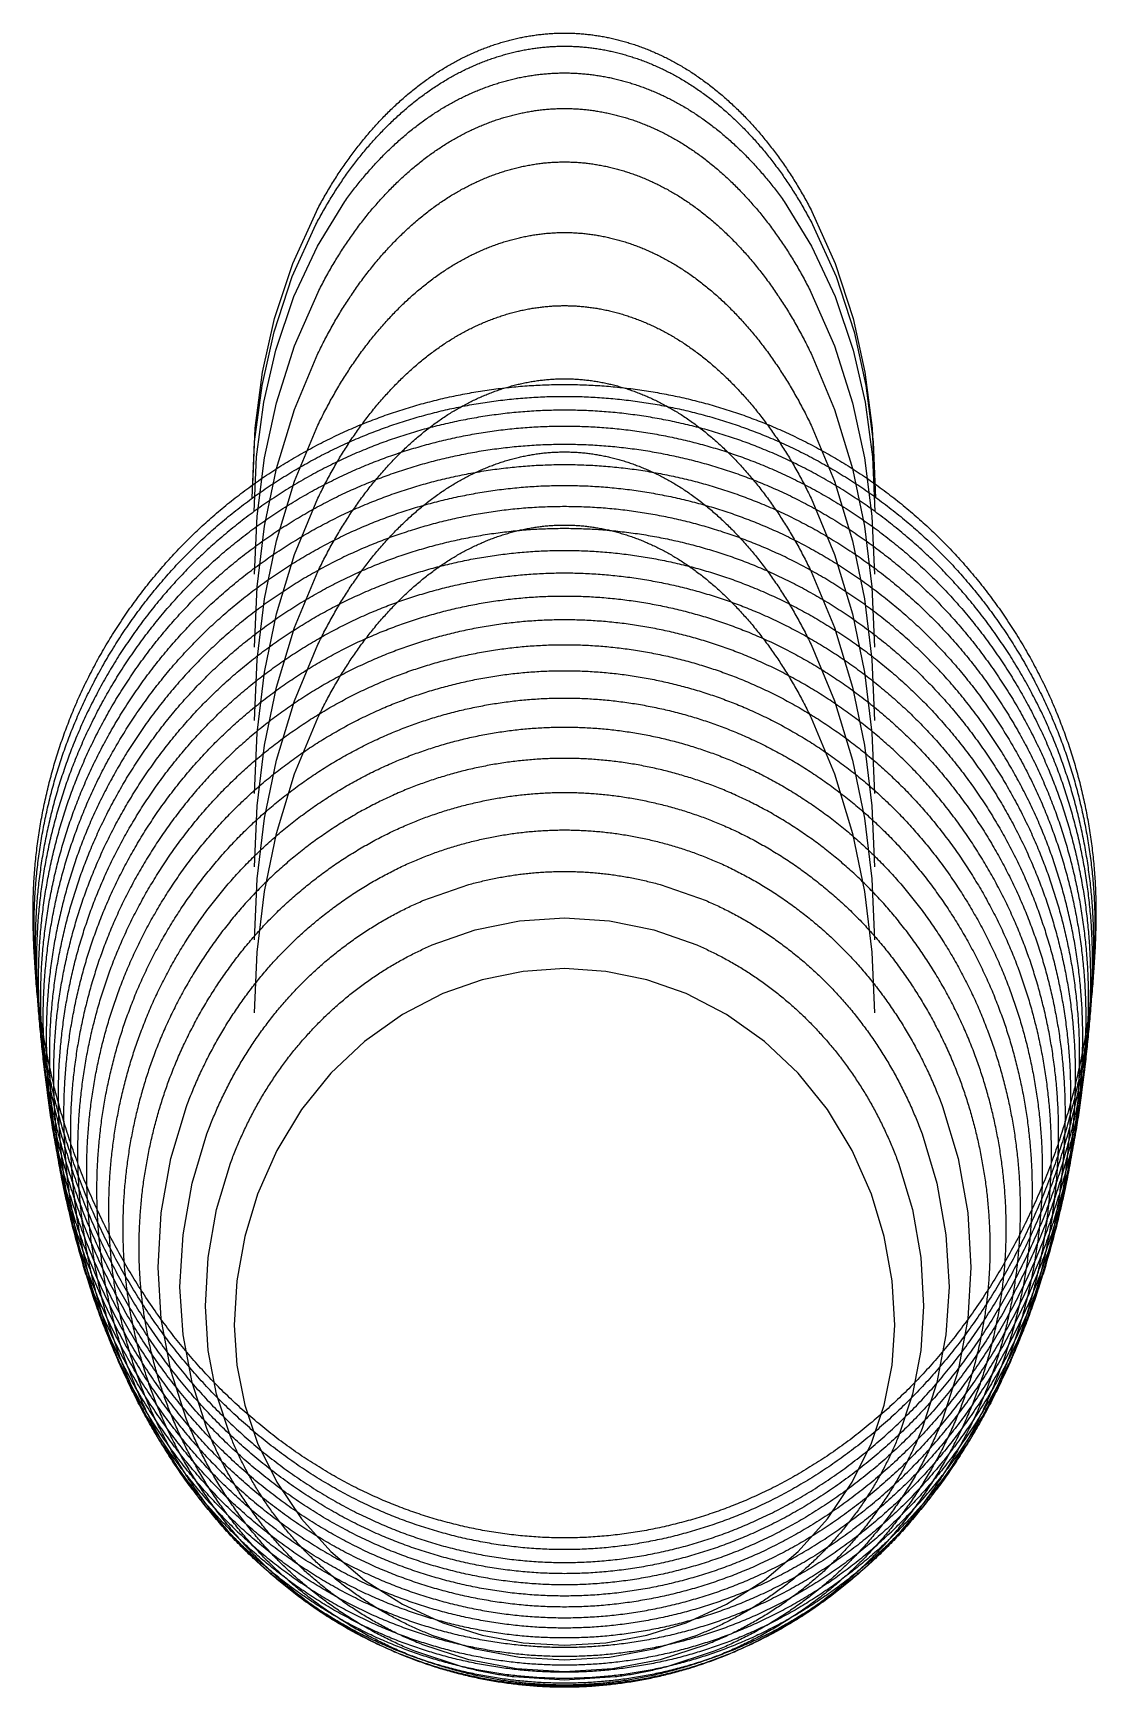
# Model space of a CAD drawing. Extents: x -772 to 772, y -315 to 2086.
import ezdxf

# ---------------------------------------------------------------- set-up
doc = ezdxf.new("R2010")
doc.units = 0

msp = doc.modelspace()

# ---------------------------------------------------------------- linework, layer by layer
at = {"layer": 'LAY0', "color": 2}
for points in [[(-453.645, 1411.24), (-450.056, 1493.13), (-439.289, 1574.78), (-421.793, 1652.79), (-395.328, 1732.87), (-361.026, 1808.41), (-359.768, 1810.8), (-358.503, 1813.18), (-357.231, 1815.55), (-355.953, 1817.91), (-354.669, 1820.25), (-353.379, 1822.59), (-352.082, 1824.92), (-350.779, 1827.24), (-349.471, 1829.54), (-348.156, 1831.84), (-346.836, 1834.12), (-345.51, 1836.4), (-344.178, 1838.66), (-342.841, 1840.91), (-341.498, 1843.15), (-340.15, 1845.37), (-338.797, 1847.59), (-337.439, 1849.79), (-336.076, 1851.98), (-334.707, 1854.16), (-333.334, 1856.33), (-331.956, 1858.48), (-330.574, 1860.62), (-329.186, 1862.75), (-327.795, 1864.87), (-326.399, 1866.97), (-324.998, 1869.07), (-323.594, 1871.14), (-322.185, 1873.21), (-320.772, 1875.26), (-319.351, 1877.31), (-317.92, 1879.35), (-316.48, 1881.38), (-315.031, 1883.41), (-313.574, 1885.43), (-312.107, 1887.45), (-310.632, 1889.46), (-309.149, 1891.46), (-307.657, 1893.46), (-306.156, 1895.45), (-304.648, 1897.43), (-303.13, 1899.4), (-301.605, 1901.37), (-300.071, 1903.33), (-298.53, 1905.28), (-296.98, 1907.22), (-295.423, 1909.16), (-293.857, 1911.09), (-292.284, 1913.01), (-290.703, 1914.92), (-289.115, 1916.82), (-287.519, 1918.72), (-285.916, 1920.6), (-284.305, 1922.48), (-282.688, 1924.35), (-281.063, 1926.21), (-279.431, 1928.06), (-277.792, 1929.9), (-276.146, 1931.73), (-274.493, 1933.55), (-272.834, 1935.36), (-271.168, 1937.16), (-269.496, 1938.95), (-267.818, 1940.74), (-266.133, 1942.51), (-264.442, 1944.27), (-262.744, 1946.02), (-261.041, 1947.76), (-259.332, 1949.49), (-257.618, 1951.21), (-255.897, 1952.92), (-254.171, 1954.61), (-252.44, 1956.3), (-250.703, 1957.97), (-248.961, 1959.64), (-247.214, 1961.29), (-245.462, 1962.93), (-243.705, 1964.56), (-241.943, 1966.18), (-240.176, 1967.78), (-238.405, 1969.37), (-236.63, 1970.96), (-234.85, 1972.52), (-233.066, 1974.08), (-231.277, 1975.63), (-229.485, 1977.16), (-227.689, 1978.68), (-225.889, 1980.19), (-224.085, 1981.68), (-222.278, 1983.16), (-220.467, 1984.63), (-218.653, 1986.09), (-216.836, 1987.53), (-215.015, 1988.97), (-213.192, 1990.38), (-211.366, 1991.79), (-209.537, 1993.18), (-207.705, 1994.56), (-205.871, 1995.92), (-204.035, 1997.27), (-202.196, 1998.61), (-200.355, 1999.93), (-198.512, 2001.24), (-196.667, 2002.54), (-194.82, 2003.83), (-192.972, 2005.09), (-191.122, 2006.35), (-189.27, 2007.59), (-187.417, 2008.82), (-185.563, 2010.03), (-183.708, 2011.23), (-181.852, 2012.42), (-179.995, 2013.59), (-178.137, 2014.75), (-176.278, 2015.89), (-174.419, 2017.02), (-172.56, 2018.14), (-170.7, 2019.24), (-168.84, 2020.32), (-166.98, 2021.39), (-165.244, 2022.38), (-163.502, 2023.36), (-161.756, 2024.33), (-160.005, 2025.29), (-158.249, 2026.24), (-156.489, 2027.18), (-154.724, 2028.11), (-152.954, 2029.03), (-151.18, 2029.94), (-149.401, 2030.84), (-147.618, 2031.73), (-145.831, 2032.61), (-144.039, 2033.49), (-142.244, 2034.35), (-140.444, 2035.2), (-138.64, 2036.04), (-136.833, 2036.87), (-135.021, 2037.69), (-133.206, 2038.5), (-131.388, 2039.3), (-129.565, 2040.09), (-127.739, 2040.87), (-125.91, 2041.63), (-124.077, 2042.39), (-122.241, 2043.14), (-120.402, 2043.87), (-118.56, 2044.6), (-116.715, 2045.31), (-114.867, 2046.02), (-113.016, 2046.71), (-111.162, 2047.39), (-109.306, 2048.06), (-107.447, 2048.72), (-105.585, 2049.37), (-103.721, 2050.01), (-101.855, 2050.63), (-99.9863, 2051.25), (-98.1156, 2051.85), (-96.2427, 2052.45), (-94.3679, 2053.03), (-92.4911, 2053.6), (-90.6126, 2054.16), (-88.7323, 2054.71), (-86.8503, 2055.25), (-84.9667, 2055.77), (-83.0817, 2056.29), (-81.1953, 2056.79), (-79.3076, 2057.28), (-77.4186, 2057.76), (-75.5286, 2058.23), (-73.6374, 2058.69), (-71.7454, 2059.13), (-69.8524, 2059.57), (-67.9587, 2059.99), (-66.0643, 2060.4), (-64.1692, 2060.8), (-62.2737, 2061.19), (-60.3777, 2061.56), (-58.4814, 2061.93), (-56.5849, 2062.28), (-54.6881, 2062.62), (-52.7913, 2062.95), (-50.8945, 2063.27), (-48.9978, 2063.58), (-47.1013, 2063.87), (-45.205, 2064.15), (-43.3091, 2064.43), (-41.4137, 2064.69), (-39.5188, 2064.93), (-37.6245, 2065.17), (-35.7309, 2065.4), (-33.8381, 2065.61), (-31.9462, 2065.81), (-30.0552, 2066), (-28.1653, 2066.18), (-26.2766, 2066.35), (-24.389, 2066.5), (-22.5028, 2066.65), (-20.6179, 2066.78), (-18.7345, 2066.9), (-16.8527, 2067.01), (-14.9725, 2067.1), (-13.094, 2067.19), (-11.2174, 2067.26), (-9.3426, 2067.33), (-7.4698, 2067.38), (-5.5991, 2067.42), (-3.7305, 2067.45), (-1.8641, 2067.46), (0, 2067.47), (1.8644, 2067.46), (3.731, 2067.45), (5.5999, 2067.42), (7.4708, 2067.38), (9.3437, 2067.33), (11.2186, 2067.26), (13.0953, 2067.19), (14.9738, 2067.1), (16.8539, 2067.01), (18.7357, 2066.9), (20.619, 2066.78), (22.5037, 2066.65), (24.3898, 2066.5), (26.2771, 2066.35), (28.1656, 2066.18), (30.0552, 2066), (31.9459, 2065.81), (33.8374, 2065.61), (35.7298, 2065.4), (37.6229, 2065.17), (39.5167, 2064.93), (41.4111, 2064.69), (43.306, 2064.43), (45.2012, 2064.15), (47.0968, 2063.87), (48.9926, 2063.58), (50.8886, 2063.27), (52.7846, 2062.95), (54.6806, 2062.62), (56.5765, 2062.28), (58.4722, 2061.93), (60.3676, 2061.56), (62.2626, 2061.19), (64.1571, 2060.8), (66.0511, 2060.4), (67.9444, 2059.99), (69.837, 2059.57), (71.7288, 2059.13), (73.6196, 2058.69), (75.5095, 2058.23), (77.3983, 2057.76), (79.2859, 2057.28), (81.1723, 2056.79), (83.0573, 2056.29), (84.9409, 2055.77), (86.823, 2055.25), (88.7034, 2054.71), (90.5822, 2054.16), (92.4592, 2053.6), (94.3343, 2053.03), (96.2074, 2052.45), (98.0786, 2051.85), (99.9476, 2051.25), (101.814, 2050.63), (103.679, 2050.01), (105.541, 2049.37), (107.401, 2048.72), (109.258, 2048.06), (111.112, 2047.39), (112.964, 2046.71), (114.813, 2046.02), (116.659, 2045.31), (118.502, 2044.6), (120.342, 2043.87), (122.179, 2043.14), (124.013, 2042.39), (125.843, 2041.63), (127.67, 2040.87), (129.494, 2040.09), (131.314, 2039.3), (133.13, 2038.5), (134.943, 2037.69), (136.752, 2036.87), (138.557, 2036.04), (140.358, 2035.2), (142.155, 2034.35), (143.948, 2033.49), (145.737, 2032.62), (147.522, 2031.73), (149.302, 2030.84), (151.078, 2029.94), (152.849, 2029.03), (154.616, 2028.11), (156.379, 2027.18), (158.136, 2026.24), (159.889, 2025.29), (161.637, 2024.33), (163.38, 2023.36), (165.119, 2022.38), (166.852, 2021.4), (168.709, 2020.32), (170.566, 2019.24), (172.422, 2018.14), (174.279, 2017.02), (176.134, 2015.89), (177.99, 2014.75), (179.844, 2013.59), (181.698, 2012.42), (183.551, 2011.23), (185.402, 2010.03), (187.253, 2008.82), (189.102, 2007.59), (190.95, 2006.35), (192.796, 2005.09), (194.641, 2003.82), (196.484, 2002.54), (198.325, 2001.24), (200.164, 1999.93), (202.001, 1998.61), (203.836, 1997.27), (205.669, 1995.92), (207.499, 1994.56), (209.326, 1993.18), (211.151, 1991.79), (212.973, 1990.38), (214.792, 1988.96), (216.608, 1987.53), (218.421, 1986.09), (220.231, 1984.63), (222.037, 1983.16), (223.84, 1981.68), (225.639, 1980.19), (227.435, 1978.68), (229.226, 1977.16), (231.014, 1975.62), (232.798, 1974.08), (234.577, 1972.52), (236.352, 1970.95), (238.123, 1969.37), (239.889, 1967.78), (241.651, 1966.17), (243.408, 1964.56), (245.16, 1962.93), (246.907, 1961.29), (248.649, 1959.63), (250.386, 1957.97), (252.118, 1956.3), (253.844, 1954.61), (255.565, 1952.91), (257.28, 1951.21), (258.989, 1949.49), (260.693, 1947.76), (262.391, 1946.02), (264.082, 1944.27), (265.768, 1942.5), (267.447, 1940.73), (269.12, 1938.95), (270.787, 1937.16), (272.447, 1935.36), (274.101, 1933.55), (275.748, 1931.73), (277.388, 1929.89), (279.021, 1928.05), (280.647, 1926.2), (282.266, 1924.35), (283.878, 1922.48), (285.482, 1920.6), (287.08, 1918.72), (288.67, 1916.82), (290.252, 1914.92), (291.827, 1913.01), (293.394, 1911.09), (294.953, 1909.16), (296.504, 1907.22), (298.048, 1905.28), (299.583, 1903.33), (301.11, 1901.37), (302.629, 1899.4), (304.14, 1897.43), (305.643, 1895.45), (307.137, 1893.46), (308.622, 1891.46), (310.099, 1889.46), (311.568, 1887.45), (313.027, 1885.43), (314.478, 1883.41), (315.92, 1881.38), (317.354, 1879.35), (318.778, 1877.31), (320.193, 1875.26), (321.6, 1873.21), (323.002, 1871.14), (324.4, 1869.07), (325.794, 1866.97), (327.184, 1864.87), (328.569, 1862.75), (329.95, 1860.62), (331.326, 1858.48), (332.697, 1856.33), (334.064, 1854.16), (335.426, 1851.98), (336.782, 1849.79), (338.134, 1847.58), (339.48, 1845.37), (340.821, 1843.14), (342.157, 1840.9), (343.488, 1838.65), (344.812, 1836.39), (346.131, 1834.12), (347.445, 1831.83), (348.752, 1829.54), (350.054, 1827.23), (351.349, 1824.91), (352.639, 1822.58), (353.922, 1820.24), (355.199, 1817.9), (356.47, 1815.54), (357.734, 1813.17), (358.992, 1810.79), (360.243, 1808.4), (394.307, 1732.85), (420.511, 1652.79), (437.76, 1574.76), (448.267, 1493.1), (451.59, 1411.24)], [(-452.734, 1430.7), (-449.155, 1512.54), (-438.418, 1594.07), (-420.946, 1672.08), (-394.551, 1752.09), (-360.342, 1827.52), (-359.087, 1829.91), (-357.824, 1832.29), (-356.555, 1834.65), (-355.28, 1837.01), (-353.998, 1839.36), (-352.71, 1841.7), (-351.416, 1844.02), (-350.115, 1846.34), (-348.809, 1848.65), (-347.496, 1850.94), (-346.178, 1853.22), (-344.853, 1855.5), (-343.523, 1857.76), (-342.188, 1860.01), (-340.847, 1862.25), (-339.5, 1864.48), (-338.148, 1866.69), (-336.791, 1868.9), (-335.429, 1871.09), (-334.062, 1873.27), (-332.689, 1875.44), (-331.312, 1877.6), (-329.93, 1879.74), (-328.543, 1881.87), (-327.152, 1883.99), (-325.756, 1886.1), (-324.355, 1888.2), (-322.95, 1890.28), (-321.541, 1892.35), (-320.128, 1894.4), (-318.709, 1896.45), (-317.281, 1898.49), (-315.844, 1900.53), (-314.399, 1902.55), (-312.944, 1904.57), (-311.481, 1906.59), (-310.01, 1908.6), (-308.53, 1910.6), (-307.041, 1912.59), (-305.545, 1914.58), (-304.039, 1916.56), (-302.526, 1918.53), (-301.004, 1920.5), (-299.475, 1922.46), (-297.937, 1924.41), (-296.392, 1926.35), (-294.838, 1928.28), (-293.277, 1930.21), (-291.708, 1932.13), (-290.132, 1934.04), (-288.548, 1935.94), (-286.957, 1937.83), (-285.358, 1939.71), (-283.752, 1941.59), (-282.139, 1943.45), (-280.518, 1945.31), (-278.891, 1947.16), (-277.257, 1949), (-275.616, 1950.82), (-273.968, 1952.64), (-272.313, 1954.45), (-270.652, 1956.25), (-268.985, 1958.04), (-267.311, 1959.82), (-265.631, 1961.59), (-263.945, 1963.35), (-262.252, 1965.1), (-260.554, 1966.83), (-258.85, 1968.56), (-257.14, 1970.28), (-255.425, 1971.98), (-253.703, 1973.68), (-251.977, 1975.36), (-250.245, 1977.03), (-248.507, 1978.69), (-246.765, 1980.34), (-245.017, 1981.98), (-243.265, 1983.61), (-241.508, 1985.22), (-239.746, 1986.83), (-237.979, 1988.42), (-236.208, 1990), (-234.432, 1991.57), (-232.652, 1993.12), (-230.868, 1994.66), (-229.08, 1996.19), (-227.288, 1997.71), (-225.492, 1999.22), (-223.692, 2000.71), (-221.889, 2002.19), (-220.082, 2003.66), (-218.271, 2005.12), (-216.457, 2006.56), (-214.64, 2007.99), (-212.82, 2009.41), (-210.997, 2010.81), (-209.172, 2012.2), (-207.343, 2013.58), (-205.512, 2014.94), (-203.678, 2016.3), (-201.842, 2017.63), (-200.003, 2018.96), (-198.162, 2020.27), (-196.32, 2021.56), (-194.475, 2022.85), (-192.628, 2024.12), (-190.78, 2025.37), (-188.93, 2026.62), (-187.078, 2027.85), (-185.226, 2029.06), (-183.371, 2030.26), (-181.516, 2031.45), (-179.66, 2032.62), (-177.802, 2033.78), (-175.944, 2034.93), (-174.085, 2036.06), (-172.226, 2037.17), (-170.366, 2038.28), (-168.505, 2039.36), (-166.644, 2040.44), (-164.911, 2041.43), (-163.172, 2042.41), (-161.429, 2043.37), (-159.681, 2044.33), (-157.928, 2045.28), (-156.17, 2046.22), (-154.408, 2047.16), (-152.642, 2048.08), (-150.871, 2048.99), (-149.096, 2049.89), (-147.316, 2050.78), (-145.533, 2051.66), (-143.745, 2052.53), (-141.953, 2053.39), (-140.157, 2054.24), (-138.357, 2055.08), (-136.554, 2055.91), (-134.747, 2056.73), (-132.936, 2057.54), (-131.121, 2058.34), (-129.303, 2059.13), (-127.481, 2059.91), (-125.657, 2060.67), (-123.828, 2061.43), (-121.997, 2062.18), (-120.162, 2062.91), (-118.325, 2063.64), (-116.484, 2064.35), (-114.641, 2065.05), (-112.795, 2065.75), (-110.946, 2066.43), (-109.094, 2067.1), (-107.24, 2067.76), (-105.383, 2068.4), (-103.524, 2069.04), (-101.663, 2069.67), (-99.7989, 2070.28), (-97.933, 2070.89), (-96.0651, 2071.48), (-94.1951, 2072.06), (-92.3233, 2072.63), (-90.4496, 2073.19), (-88.5742, 2073.74), (-86.6971, 2074.27), (-84.8184, 2074.8), (-82.9382, 2075.31), (-81.0566, 2075.81), (-79.1736, 2076.31), (-77.2895, 2076.78), (-75.4041, 2077.25), (-73.5177, 2077.71), (-71.6303, 2078.15), (-69.7419, 2078.59), (-67.8528, 2079.01), (-65.9629, 2079.42), (-64.0723, 2079.82), (-62.1812, 2080.21), (-60.2895, 2080.58), (-58.3975, 2080.95), (-56.5052, 2081.3), (-54.6126, 2081.64), (-52.7198, 2081.97), (-50.827, 2082.29), (-48.9343, 2082.59), (-47.0416, 2082.89), (-45.1491, 2083.17), (-43.2568, 2083.44), (-41.365, 2083.7), (-39.4735, 2083.95), (-37.5826, 2084.19), (-35.6923, 2084.41), (-33.8027, 2084.62), (-31.9138, 2084.83), (-30.0258, 2085.02), (-28.1387, 2085.19), (-26.2526, 2085.36), (-24.3677, 2085.52), (-22.4839, 2085.66), (-20.6014, 2085.79), (-18.7202, 2085.91), (-16.8405, 2086.02), (-14.9622, 2086.12), (-13.0856, 2086.2), (-11.2106, 2086.28), (-9.3373, 2086.34), (-7.4659, 2086.39), (-5.5964, 2086.43), (-3.7288, 2086.46), (-1.8633, 2086.48), (0, 2086.48), (1.8638, 2086.48), (3.7296, 2086.46), (5.5975, 2086.43), (7.4673, 2086.39), (9.3389, 2086.34), (11.2123, 2086.28), (13.0874, 2086.2), (14.9642, 2086.12), (16.8424, 2086.02), (18.7222, 2085.91), (20.6033, 2085.79), (22.4857, 2085.66), (24.3693, 2085.52), (26.254, 2085.36), (28.1398, 2085.19), (30.0265, 2085.02), (31.9142, 2084.83), (33.8026, 2084.62), (35.6918, 2084.41), (37.5815, 2084.19), (39.4719, 2083.95), (41.3627, 2083.7), (43.2539, 2083.44), (45.1454, 2083.17), (47.0371, 2082.89), (48.929, 2082.59), (50.8209, 2082.29), (52.7128, 2081.97), (54.6046, 2081.64), (56.4961, 2081.3), (58.3874, 2080.95), (60.2783, 2080.58), (62.1688, 2080.21), (64.0587, 2079.82), (65.948, 2079.42), (67.8366, 2079.01), (69.7244, 2078.59), (71.6113, 2078.15), (73.4973, 2077.71), (75.3822, 2077.25), (77.266, 2076.79), (79.1486, 2076.31), (81.0299, 2075.82), (82.9098, 2075.31), (84.7882, 2074.8), (86.6651, 2074.27), (88.5404, 2073.74), (90.414, 2073.19), (92.2857, 2072.63), (94.1556, 2072.06), (96.0235, 2071.48), (97.8894, 2070.89), (99.7531, 2070.28), (101.615, 2069.67), (103.474, 2069.04), (105.331, 2068.41), (107.185, 2067.76), (109.037, 2067.1), (110.886, 2066.43), (112.733, 2065.75), (114.577, 2065.05), (116.418, 2064.35), (118.255, 2063.64), (120.09, 2062.91), (121.922, 2062.18), (123.751, 2061.43), (125.576, 2060.67), (127.399, 2059.91), (129.217, 2059.13), (131.032, 2058.34), (132.844, 2057.54), (134.652, 2056.73), (136.456, 2055.91), (138.257, 2055.08), (140.053, 2054.24), (141.846, 2053.39), (143.635, 2052.53), (145.419, 2051.66), (147.2, 2050.78), (148.976, 2049.89), (150.748, 2048.99), (152.516, 2048.08), (154.279, 2047.16), (156.037, 2046.23), (157.791, 2045.28), (159.54, 2044.33), (161.285, 2043.38), (163.025, 2042.41), (164.76, 2041.43), (166.49, 2040.44), (168.346, 2039.36), (170.202, 2038.28), (172.058, 2037.17), (173.913, 2036.06), (175.767, 2034.93), (177.621, 2033.78), (179.473, 2032.62), (181.325, 2031.45), (183.175, 2030.26), (185.025, 2029.06), (186.873, 2027.85), (188.719, 2026.62), (190.564, 2025.38), (192.407, 2024.12), (194.249, 2022.85), (196.088, 2021.57), (197.925, 2020.27), (199.761, 2018.96), (201.594, 2017.64), (203.425, 2016.3), (205.253, 2014.95), (207.078, 2013.58), (208.901, 2012.21), (210.722, 2010.82), (212.539, 2009.41), (214.353, 2007.99), (216.164, 2006.57), (217.972, 2005.12), (219.776, 2003.67), (221.577, 2002.2), (223.375, 2000.72), (225.168, 1999.22), (226.958, 1997.72), (228.744, 1996.2), (230.526, 1994.67), (232.304, 1993.13), (234.077, 1991.57), (235.846, 1990), (237.611, 1988.42), (239.371, 1986.83), (241.127, 1985.23), (242.877, 1983.61), (244.623, 1981.99), (246.364, 1980.35), (248.099, 1978.7), (249.83, 1977.04), (251.555, 1975.37), (253.275, 1973.68), (254.989, 1971.99), (256.698, 1970.28), (258.4, 1968.57), (260.098, 1966.84), (261.789, 1965.1), (263.474, 1963.35), (265.153, 1961.59), (266.826, 1959.83), (268.492, 1958.05), (270.152, 1956.26), (271.806, 1954.46), (273.453, 1952.65), (275.093, 1950.83), (276.727, 1949), (278.354, 1947.16), (279.974, 1945.32), (281.586, 1943.46), (283.192, 1941.59), (284.79, 1939.72), (286.382, 1937.84), (287.965, 1935.94), (289.542, 1934.04), (291.11, 1932.13), (292.671, 1930.21), (294.225, 1928.29), (295.77, 1926.35), (297.308, 1924.41), (298.838, 1922.46), (300.359, 1920.5), (301.873, 1918.54), (303.379, 1916.56), (304.876, 1914.58), (306.365, 1912.6), (307.845, 1910.6), (309.317, 1908.6), (310.781, 1906.59), (312.236, 1904.58), (313.682, 1902.55), (315.119, 1900.53), (316.548, 1898.49), (317.968, 1896.45), (319.379, 1894.4), (320.783, 1892.35), (322.183, 1890.28), (323.579, 1888.2), (324.97, 1886.1), (326.357, 1884), (327.74, 1881.88), (329.117, 1879.75), (330.49, 1877.6), (331.858, 1875.45), (333.221, 1873.28), (334.579, 1871.1), (335.932, 1868.9), (337.28, 1866.7), (338.622, 1864.48), (339.959, 1862.26), (341.29, 1860.02), (342.616, 1857.77), (343.936, 1855.51), (345.251, 1853.23), (346.559, 1850.95), (347.862, 1848.66), (349.159, 1846.35), (350.449, 1844.04), (351.733, 1841.71), (353.012, 1839.37), (354.283, 1837.03), (355.549, 1834.67), (356.807, 1832.3), (358.059, 1829.92), (359.305, 1827.54), (393.192, 1752.11), (419.253, 1672.08), (436.386, 1594.1), (446.769, 1512.57), (449.994, 1430.7)], [(-450.886, 1391.78), (-447.321, 1471.25), (-436.625, 1550.44), (-419.228, 1626.19), (-392.938, 1703.87), (-358.862, 1777.14), (-318.822, 1842.08), (-317.409, 1844.06), (-315.987, 1846.04), (-314.556, 1848.02), (-313.117, 1849.99), (-311.668, 1851.95), (-310.212, 1853.91), (-308.746, 1855.86), (-307.272, 1857.8), (-305.79, 1859.74), (-304.299, 1861.67), (-302.8, 1863.59), (-301.293, 1865.5), (-299.778, 1867.41), (-298.254, 1869.31), (-296.723, 1871.21), (-295.183, 1873.09), (-293.636, 1874.97), (-292.081, 1876.84), (-290.519, 1878.7), (-288.948, 1880.56), (-287.371, 1882.4), (-285.786, 1884.24), (-284.193, 1886.07), (-282.593, 1887.89), (-280.986, 1889.7), (-279.372, 1891.51), (-277.751, 1893.3), (-276.124, 1895.09), (-274.489, 1896.86), (-272.847, 1898.63), (-271.199, 1900.39), (-269.545, 1902.13), (-267.884, 1903.87), (-266.216, 1905.6), (-264.543, 1907.32), (-262.863, 1909.03), (-261.177, 1910.72), (-259.485, 1912.41), (-257.788, 1914.09), (-256.084, 1915.76), (-254.375, 1917.41), (-252.661, 1919.06), (-250.941, 1920.69), (-249.215, 1922.32), (-247.485, 1923.93), (-245.749, 1925.53), (-244.008, 1927.13), (-242.263, 1928.71), (-240.512, 1930.27), (-238.757, 1931.83), (-236.997, 1933.38), (-235.233, 1934.91), (-233.464, 1936.43), (-231.691, 1937.94), (-229.914, 1939.44), (-228.133, 1940.93), (-226.348, 1942.41), (-224.559, 1943.87), (-222.766, 1945.32), (-220.97, 1946.76), (-219.17, 1948.18), (-217.367, 1949.6), (-215.561, 1951), (-213.751, 1952.39), (-211.939, 1953.76), (-210.123, 1955.13), (-208.305, 1956.48), (-206.484, 1957.81), (-204.66, 1959.14), (-202.834, 1960.45), (-201.005, 1961.75), (-199.174, 1963.03), (-197.341, 1964.31), (-195.506, 1965.57), (-193.67, 1966.81), (-191.831, 1968.05), (-189.991, 1969.27), (-188.149, 1970.47), (-186.305, 1971.66), (-184.461, 1972.84), (-182.615, 1974.01), (-180.768, 1975.16), (-178.919, 1976.3), (-177.07, 1977.43), (-175.221, 1978.54), (-173.37, 1979.63), (-171.519, 1980.72), (-169.668, 1981.79), (-167.816, 1982.84), (-165.964, 1983.89), (-164.238, 1984.85), (-162.507, 1985.8), (-160.771, 1986.74), (-159.031, 1987.67), (-157.285, 1988.59), (-155.535, 1989.5), (-153.781, 1990.41), (-152.022, 1991.3), (-150.259, 1992.19), (-148.491, 1993.06), (-146.719, 1993.93), (-144.942, 1994.78), (-143.162, 1995.63), (-141.378, 1996.46), (-139.589, 1997.29), (-137.797, 1998.1), (-136.001, 1998.91), (-134.201, 1999.71), (-132.397, 2000.49), (-130.59, 2001.27), (-128.779, 2002.03), (-126.965, 2002.79), (-125.147, 2003.53), (-123.326, 2004.27), (-121.502, 2004.99), (-119.675, 2005.71), (-117.844, 2006.41), (-116.011, 2007.1), (-114.175, 2007.79), (-112.336, 2008.46), (-110.494, 2009.12), (-108.65, 2009.77), (-106.803, 2010.41), (-104.953, 2011.04), (-103.101, 2011.66), (-101.247, 2012.27), (-99.3905, 2012.87), (-97.5319, 2013.45), (-95.6712, 2014.03), (-93.8085, 2014.59), (-91.9438, 2015.15), (-90.0774, 2015.69), (-88.2092, 2016.22), (-86.3394, 2016.74), (-84.4679, 2017.25), (-82.595, 2017.75), (-80.7207, 2018.24), (-78.8451, 2018.71), (-76.9682, 2019.18), (-75.0902, 2019.63), (-73.2111, 2020.08), (-71.331, 2020.51), (-69.4501, 2020.93), (-67.5683, 2021.34), (-65.6858, 2021.74), (-63.8027, 2022.13), (-61.919, 2022.5), (-60.0348, 2022.87), (-58.1503, 2023.22), (-56.2655, 2023.56), (-54.3804, 2023.9), (-52.4952, 2024.22), (-50.61, 2024.52), (-48.7248, 2024.82), (-46.8398, 2025.11), (-44.9549, 2025.38), (-43.0704, 2025.65), (-41.1862, 2025.9), (-39.3026, 2026.14), (-37.4194, 2026.37), (-35.5369, 2026.59), (-33.6551, 2026.79), (-31.7741, 2026.99), (-29.894, 2027.17), (-28.0149, 2027.35), (-26.1368, 2027.51), (-24.2599, 2027.66), (-22.3841, 2027.8), (-20.5097, 2027.93), (-18.6367, 2028.04), (-16.7651, 2028.15), (-14.895, 2028.24), (-13.0266, 2028.33), (-11.1599, 2028.4), (-9.295, 2028.46), (-7.4319, 2028.51), (-5.5708, 2028.55), (-3.7118, 2028.58), (-1.8548, 2028.59), (0, 2028.6), (1.8548, 2028.59), (3.7118, 2028.58), (5.5708, 2028.55), (7.4319, 2028.51), (9.295, 2028.46), (11.1599, 2028.4), (13.0266, 2028.33), (14.895, 2028.24), (16.7651, 2028.15), (18.6367, 2028.04), (20.5097, 2027.93), (22.3841, 2027.8), (24.2599, 2027.66), (26.1368, 2027.51), (28.0149, 2027.35), (29.894, 2027.17), (31.7741, 2026.99), (33.6551, 2026.79), (35.5369, 2026.59), (37.4194, 2026.37), (39.3025, 2026.14), (41.1862, 2025.9), (43.0704, 2025.65), (44.9549, 2025.38), (46.8398, 2025.11), (48.7248, 2024.82), (50.61, 2024.52), (52.4952, 2024.22), (54.3804, 2023.9), (56.2654, 2023.56), (58.1503, 2023.22), (60.0348, 2022.87), (61.919, 2022.5), (63.8027, 2022.13), (65.6858, 2021.74), (67.5683, 2021.34), (69.4501, 2020.93), (71.331, 2020.51), (73.2111, 2020.08), (75.0902, 2019.63), (76.9682, 2019.18), (78.8451, 2018.71), (80.7207, 2018.24), (82.595, 2017.75), (84.4679, 2017.25), (86.3394, 2016.74), (88.2092, 2016.22), (90.0774, 2015.69), (91.9438, 2015.15), (93.8084, 2014.59), (95.6712, 2014.03), (97.5319, 2013.45), (99.3905, 2012.87), (101.247, 2012.27), (103.101, 2011.66), (104.953, 2011.04), (106.803, 2010.41), (108.65, 2009.77), (110.494, 2009.12), (112.336, 2008.46), (114.175, 2007.79), (116.011, 2007.1), (117.844, 2006.41), (119.675, 2005.71), (121.502, 2004.99), (123.326, 2004.27), (125.147, 2003.53), (126.965, 2002.79), (128.779, 2002.03), (130.59, 2001.27), (132.397, 2000.49), (134.201, 1999.71), (136.001, 1998.91), (137.797, 1998.1), (139.589, 1997.29), (141.378, 1996.46), (143.162, 1995.63), (144.942, 1994.78), (146.719, 1993.93), (148.491, 1993.06), (150.259, 1992.19), (152.022, 1991.3), (153.781, 1990.41), (155.535, 1989.5), (157.285, 1988.59), (159.031, 1987.67), (160.771, 1986.74), (162.507, 1985.8), (164.238, 1984.85), (165.964, 1983.89), (167.816, 1982.84), (169.668, 1981.79), (171.519, 1980.72), (173.37, 1979.63), (175.221, 1978.54), (177.07, 1977.43), (178.919, 1976.3), (180.768, 1975.16), (182.615, 1974.01), (184.461, 1972.84), (186.305, 1971.66), (188.149, 1970.47), (189.991, 1969.27), (191.831, 1968.05), (193.67, 1966.81), (195.506, 1965.57), (197.341, 1964.31), (199.174, 1963.03), (201.005, 1961.75), (202.834, 1960.45), (204.66, 1959.14), (206.484, 1957.81), (208.305, 1956.48), (210.123, 1955.13), (211.939, 1953.76), (213.751, 1952.39), (215.561, 1951), (217.367, 1949.6), (219.17, 1948.18), (220.97, 1946.76), (222.766, 1945.32), (224.559, 1943.87), (226.348, 1942.4), (228.133, 1940.93), (229.914, 1939.44), (231.691, 1937.94), (233.464, 1936.43), (235.233, 1934.91), (236.997, 1933.38), (238.757, 1931.83), (240.512, 1930.27), (242.263, 1928.7), (244.008, 1927.12), (245.749, 1925.53), (247.485, 1923.93), (249.215, 1922.32), (250.941, 1920.69), (252.661, 1919.06), (254.375, 1917.41), (256.084, 1915.76), (257.788, 1914.09), (259.485, 1912.41), (261.177, 1910.72), (262.863, 1909.03), (264.543, 1907.32), (266.216, 1905.6), (267.884, 1903.87), (269.545, 1902.13), (271.199, 1900.39), (272.847, 1898.63), (274.489, 1896.86), (276.124, 1895.09), (277.751, 1893.3), (279.372, 1891.51), (280.986, 1889.7), (282.593, 1887.89), (284.193, 1886.07), (285.786, 1884.24), (287.371, 1882.4), (288.948, 1880.56), (290.519, 1878.7), (292.081, 1876.84), (293.636, 1874.97), (295.183, 1873.09), (296.723, 1871.21), (298.254, 1869.31), (299.778, 1867.41), (301.293, 1865.5), (302.8, 1863.59), (304.299, 1861.67), (305.79, 1859.74), (307.272, 1857.8), (308.746, 1855.86), (310.212, 1853.91), (311.668, 1851.95), (313.117, 1849.99), (314.556, 1848.02), (315.987, 1846.04), (317.409, 1844.06), (318.822, 1842.08), (358.862, 1777.14), (392.938, 1703.87), (419.228, 1626.19), (436.625, 1550.44), (447.321, 1471.25), (450.886, 1391.78)], [(-450, 1300.75), (-446.434, 1385.2), (-435.735, 1469.48), (-418.404, 1549.67), (-392.049, 1632.41), (-357.987, 1710.34), (-356.74, 1712.8), (-355.486, 1715.25), (-354.227, 1717.68), (-352.961, 1720.11), (-351.689, 1722.53), (-350.411, 1724.93), (-349.127, 1727.32), (-347.837, 1729.71), (-346.542, 1732.07), (-345.241, 1734.43), (-343.935, 1736.78), (-342.623, 1739.11), (-341.306, 1741.43), (-339.983, 1743.74), (-338.656, 1746.04), (-337.323, 1748.33), (-335.986, 1750.6), (-334.644, 1752.86), (-333.297, 1755.1), (-331.945, 1757.34), (-330.589, 1759.56), (-329.228, 1761.76), (-327.863, 1763.95), (-326.494, 1766.13), (-325.121, 1768.3), (-323.743, 1770.45), (-322.362, 1772.59), (-320.977, 1774.72), (-319.588, 1776.83), (-318.195, 1778.92), (-316.777, 1781.04), (-315.351, 1783.15), (-313.915, 1785.25), (-312.471, 1787.34), (-311.018, 1789.43), (-309.557, 1791.52), (-308.087, 1793.59), (-306.608, 1795.66), (-305.122, 1797.72), (-303.627, 1799.78), (-302.124, 1801.83), (-300.612, 1803.87), (-299.093, 1805.9), (-297.566, 1807.92), (-296.031, 1809.94), (-294.488, 1811.95), (-292.937, 1813.95), (-291.378, 1815.94), (-289.812, 1817.92), (-288.239, 1819.9), (-286.658, 1821.86), (-285.07, 1823.82), (-283.475, 1825.77), (-281.872, 1827.7), (-280.263, 1829.63), (-278.647, 1831.55), (-277.024, 1833.46), (-275.394, 1835.36), (-273.757, 1837.25), (-272.114, 1839.13), (-270.464, 1841), (-268.808, 1842.86), (-267.146, 1844.71), (-265.478, 1846.55), (-263.804, 1848.38), (-262.123, 1850.2), (-260.437, 1852), (-258.745, 1853.8), (-257.048, 1855.58), (-255.345, 1857.36), (-253.636, 1859.12), (-251.922, 1860.87), (-250.203, 1862.61), (-248.479, 1864.34), (-246.75, 1866.05), (-245.016, 1867.75), (-243.278, 1869.44), (-241.534, 1871.12), (-239.786, 1872.79), (-238.034, 1874.45), (-236.277, 1876.09), (-234.517, 1877.72), (-232.752, 1879.33), (-230.983, 1880.94), (-229.21, 1882.53), (-227.433, 1884.11), (-225.653, 1885.67), (-223.87, 1887.22), (-222.083, 1888.76), (-220.292, 1890.29), (-218.499, 1891.8), (-216.702, 1893.3), (-214.903, 1894.78), (-213.1, 1896.25), (-211.295, 1897.71), (-209.488, 1899.16), (-207.678, 1900.59), (-205.865, 1902), (-204.051, 1903.4), (-202.234, 1904.79), (-200.415, 1906.17), (-198.594, 1907.53), (-196.772, 1908.87), (-194.948, 1910.2), (-193.123, 1911.52), (-191.296, 1912.82), (-189.468, 1914.11), (-187.638, 1915.38), (-185.808, 1916.64), (-183.977, 1917.89), (-182.144, 1919.11), (-180.312, 1920.33), (-178.478, 1921.53), (-176.644, 1922.71), (-174.81, 1923.88), (-172.976, 1925.04), (-171.141, 1926.18), (-169.307, 1927.31), (-167.472, 1928.42), (-165.638, 1929.51), (-163.911, 1930.53), (-162.18, 1931.54), (-160.444, 1932.54), (-158.703, 1933.52), (-156.957, 1934.5), (-155.207, 1935.47), (-153.452, 1936.43), (-151.693, 1937.38), (-149.929, 1938.32), (-148.161, 1939.25), (-146.389, 1940.17), (-144.613, 1941.07), (-142.832, 1941.97), (-141.048, 1942.86), (-139.26, 1943.74), (-137.468, 1944.6), (-135.672, 1945.46), (-133.872, 1946.3), (-132.069, 1947.14), (-130.262, 1947.96), (-128.452, 1948.77), (-126.639, 1949.58), (-124.822, 1950.37), (-123.002, 1951.15), (-121.178, 1951.92), (-119.352, 1952.67), (-117.523, 1953.42), (-115.691, 1954.16), (-113.856, 1954.88), (-112.018, 1955.6), (-110.178, 1956.3), (-108.335, 1956.99), (-106.49, 1957.67), (-104.642, 1958.34), (-102.792, 1959), (-100.94, 1959.64), (-99.0856, 1960.28), (-97.2291, 1960.9), (-95.3707, 1961.51), (-93.5104, 1962.11), (-91.6484, 1962.7), (-89.7846, 1963.28), (-87.9191, 1963.84), (-86.0522, 1964.39), (-84.1837, 1964.94), (-82.3139, 1965.47), (-80.4429, 1965.98), (-78.5706, 1966.49), (-76.6972, 1966.99), (-74.8228, 1967.47), (-72.9474, 1967.94), (-71.0713, 1968.4), (-69.1943, 1968.85), (-67.3167, 1969.28), (-65.4385, 1969.7), (-63.5597, 1970.12), (-61.6806, 1970.52), (-59.8012, 1970.9), (-57.9215, 1971.28), (-56.0416, 1971.64), (-54.1617, 1971.99), (-52.2818, 1972.33), (-50.402, 1972.66), (-48.5224, 1972.98), (-46.6431, 1973.28), (-44.7641, 1973.57), (-42.8856, 1973.85), (-41.0077, 1974.12), (-39.1303, 1974.38), (-37.2537, 1974.62), (-35.3779, 1974.85), (-33.5029, 1975.07), (-31.6289, 1975.28), (-29.756, 1975.48), (-27.8842, 1975.66), (-26.0136, 1975.83), (-24.1443, 1975.99), (-22.2764, 1976.14), (-20.41, 1976.28), (-18.5452, 1976.4), (-16.6819, 1976.51), (-14.8204, 1976.61), (-12.9607, 1976.7), (-11.1029, 1976.78), (-9.247, 1976.84), (-7.3932, 1976.9), (-5.5415, 1976.94), (-3.692, 1976.97), (-1.8448, 1976.99), (0, 1976.99), (1.8449, 1976.99), (3.6921, 1976.97), (5.5416, 1976.94), (7.3933, 1976.9), (9.2472, 1976.84), (11.1031, 1976.78), (12.9609, 1976.7), (14.8207, 1976.61), (16.6822, 1976.51), (18.5455, 1976.4), (20.4104, 1976.28), (22.2768, 1976.14), (24.1447, 1975.99), (26.014, 1975.83), (27.8846, 1975.66), (29.7565, 1975.48), (31.6294, 1975.28), (33.5034, 1975.07), (35.3784, 1974.85), (37.2542, 1974.62), (39.1309, 1974.38), (41.0082, 1974.12), (42.8862, 1973.85), (44.7647, 1973.57), (46.6437, 1973.28), (48.523, 1972.98), (50.4026, 1972.66), (52.2824, 1972.33), (54.1623, 1971.99), (56.0423, 1971.64), (57.9221, 1971.28), (59.8018, 1970.9), (61.6813, 1970.52), (63.5604, 1970.12), (65.4391, 1969.7), (67.3174, 1969.28), (69.195, 1968.85), (71.0719, 1968.4), (72.9481, 1967.94), (74.8235, 1967.47), (76.6979, 1966.99), (78.5713, 1966.49), (80.4435, 1965.98), (82.3146, 1965.47), (84.1844, 1964.94), (86.0528, 1964.39), (87.9198, 1963.84), (89.7852, 1963.28), (91.649, 1962.7), (93.5111, 1962.11), (95.3714, 1961.51), (97.2298, 1960.9), (99.0862, 1960.28), (100.941, 1959.64), (102.793, 1959), (104.643, 1958.34), (106.491, 1957.67), (108.336, 1956.99), (110.179, 1956.3), (112.019, 1955.6), (113.857, 1954.88), (115.691, 1954.16), (117.524, 1953.42), (119.353, 1952.67), (121.179, 1951.92), (123.002, 1951.15), (124.822, 1950.37), (126.639, 1949.58), (128.453, 1948.77), (130.263, 1947.96), (132.069, 1947.14), (133.873, 1946.3), (135.672, 1945.46), (137.468, 1944.6), (139.26, 1943.74), (141.048, 1942.86), (142.833, 1941.97), (144.613, 1941.07), (146.389, 1940.17), (148.161, 1939.25), (149.929, 1938.32), (151.693, 1937.38), (153.452, 1936.43), (155.207, 1935.47), (156.957, 1934.5), (158.703, 1933.52), (160.444, 1932.54), (162.18, 1931.54), (163.911, 1930.53), (165.638, 1929.51), (167.472, 1928.42), (169.307, 1927.31), (171.141, 1926.18), (172.976, 1925.04), (174.81, 1923.88), (176.645, 1922.71), (178.478, 1921.53), (180.312, 1920.33), (182.145, 1919.11), (183.977, 1917.88), (185.808, 1916.64), (187.639, 1915.38), (189.468, 1914.11), (191.296, 1912.82), (193.123, 1911.52), (194.948, 1910.2), (196.772, 1908.87), (198.595, 1907.53), (200.415, 1906.17), (202.234, 1904.79), (204.051, 1903.4), (205.866, 1902), (207.678, 1900.59), (209.488, 1899.16), (211.296, 1897.71), (213.101, 1896.25), (214.903, 1894.78), (216.702, 1893.3), (218.499, 1891.8), (220.293, 1890.29), (222.083, 1888.76), (223.87, 1887.22), (225.654, 1885.67), (227.434, 1884.11), (229.21, 1882.53), (230.983, 1880.94), (232.752, 1879.33), (234.517, 1877.72), (236.278, 1876.09), (238.035, 1874.44), (239.787, 1872.79), (241.535, 1871.12), (243.278, 1869.44), (245.017, 1867.75), (246.751, 1866.05), (248.48, 1864.34), (250.204, 1862.61), (251.923, 1860.87), (253.637, 1859.12), (255.345, 1857.36), (257.048, 1855.58), (258.746, 1853.8), (260.438, 1852), (262.124, 1850.2), (263.804, 1848.38), (265.478, 1846.55), (267.147, 1844.71), (268.809, 1842.86), (270.465, 1841), (272.114, 1839.13), (273.757, 1837.25), (275.394, 1835.36), (277.024, 1833.46), (278.647, 1831.55), (280.263, 1829.63), (281.873, 1827.7), (283.475, 1825.77), (285.07, 1823.82), (286.659, 1821.86), (288.239, 1819.9), (289.813, 1817.92), (291.379, 1815.94), (292.937, 1813.95), (294.488, 1811.95), (296.031, 1809.94), (297.566, 1807.92), (299.093, 1805.9), (300.613, 1803.87), (302.124, 1801.83), (303.627, 1799.78), (305.122, 1797.72), (306.609, 1795.66), (308.087, 1793.59), (309.557, 1791.52), (311.018, 1789.43), (312.471, 1787.34), (313.915, 1785.25), (315.351, 1783.15), (316.777, 1781.04), (318.195, 1778.92), (319.588, 1776.83), (320.977, 1774.72), (322.362, 1772.59), (323.743, 1770.45), (325.121, 1768.3), (326.494, 1766.13), (327.863, 1763.95), (329.228, 1761.76), (330.589, 1759.56), (331.945, 1757.34), (333.297, 1755.1), (334.644, 1752.86), (335.986, 1750.6), (337.323, 1748.33), (338.656, 1746.04), (339.983, 1743.74), (341.306, 1741.43), (342.623, 1739.11), (343.935, 1736.78), (345.241, 1734.43), (346.542, 1732.07), (347.837, 1729.7), (349.127, 1727.32), (350.411, 1724.93), (351.689, 1722.53), (352.961, 1720.11), (354.227, 1717.68), (355.487, 1715.25), (356.74, 1712.8), (357.987, 1710.34), (392.05, 1632.41), (418.404, 1549.67), (435.735, 1469.48), (446.434, 1385.19), (450, 1300.75)], [(-450, 1194.55), (-446.438, 1282.54), (-435.752, 1370.29), (-418.404, 1454), (-392.11, 1540.11), (-358.074, 1621.27), (-356.826, 1623.84), (-355.572, 1626.39), (-354.312, 1628.94), (-353.045, 1631.47), (-351.772, 1633.99), (-350.492, 1636.5), (-349.207, 1638.99), (-347.916, 1641.48), (-346.619, 1643.95), (-345.316, 1646.42), (-344.008, 1648.87), (-342.694, 1651.31), (-341.374, 1653.73), (-340.049, 1656.14), (-338.719, 1658.54), (-337.384, 1660.93), (-336.043, 1663.31), (-334.698, 1665.67), (-333.347, 1668.02), (-331.992, 1670.35), (-330.632, 1672.68), (-329.268, 1674.98), (-327.898, 1677.28), (-326.525, 1679.56), (-325.147, 1681.83), (-323.765, 1684.08), (-322.378, 1686.32), (-320.988, 1688.55), (-319.593, 1690.76), (-318.195, 1692.96), (-316.781, 1695.16), (-315.358, 1697.35), (-313.927, 1699.54), (-312.487, 1701.72), (-311.038, 1703.9), (-309.58, 1706.07), (-308.114, 1708.23), (-306.64, 1710.38), (-305.157, 1712.53), (-303.665, 1714.67), (-302.166, 1716.8), (-300.658, 1718.92), (-299.142, 1721.04), (-297.619, 1723.14), (-296.087, 1725.24), (-294.547, 1727.33), (-293, 1729.41), (-291.445, 1731.49), (-289.882, 1733.55), (-288.312, 1735.61), (-286.735, 1737.65), (-285.15, 1739.69), (-283.557, 1741.72), (-281.958, 1743.73), (-280.351, 1745.74), (-278.738, 1747.74), (-277.117, 1749.73), (-275.49, 1751.71), (-273.856, 1753.67), (-272.216, 1755.63), (-270.568, 1757.58), (-268.915, 1759.51), (-267.255, 1761.44), (-265.589, 1763.35), (-263.916, 1765.26), (-262.238, 1767.15), (-260.554, 1769.03), (-258.864, 1770.9), (-257.168, 1772.76), (-255.466, 1774.61), (-253.759, 1776.44), (-252.047, 1778.26), (-250.329, 1780.08), (-248.606, 1781.87), (-246.878, 1783.66), (-245.145, 1785.44), (-243.407, 1787.2), (-241.664, 1788.95), (-239.916, 1790.68), (-238.164, 1792.41), (-236.408, 1794.12), (-234.647, 1795.82), (-232.882, 1797.5), (-231.113, 1799.17), (-229.339, 1800.83), (-227.562, 1802.48), (-225.781, 1804.11), (-223.997, 1805.73), (-222.208, 1807.33), (-220.417, 1808.93), (-218.622, 1810.5), (-216.824, 1812.07), (-215.023, 1813.62), (-213.218, 1815.15), (-211.411, 1816.67), (-209.601, 1818.18), (-207.789, 1819.67), (-205.974, 1821.15), (-204.156, 1822.61), (-202.337, 1824.06), (-200.515, 1825.5), (-198.691, 1826.92), (-196.865, 1828.32), (-195.037, 1829.71), (-193.208, 1831.09), (-191.377, 1832.45), (-189.544, 1833.8), (-187.71, 1835.13), (-185.875, 1836.45), (-184.039, 1837.75), (-182.201, 1839.03), (-180.363, 1840.3), (-178.524, 1841.56), (-176.684, 1842.8), (-174.844, 1844.02), (-173.003, 1845.23), (-171.162, 1846.43), (-169.321, 1847.61), (-167.479, 1848.77), (-165.638, 1849.92), (-163.913, 1850.98), (-162.184, 1852.03), (-160.45, 1853.07), (-158.711, 1854.1), (-156.967, 1855.12), (-155.219, 1856.13), (-153.466, 1857.13), (-151.708, 1858.12), (-149.947, 1859.1), (-148.181, 1860.07), (-146.41, 1861.03), (-144.636, 1861.97), (-142.857, 1862.91), (-141.075, 1863.83), (-139.288, 1864.75), (-137.498, 1865.65), (-135.703, 1866.54), (-133.905, 1867.42), (-132.104, 1868.29), (-130.299, 1869.15), (-128.49, 1870), (-126.678, 1870.84), (-124.862, 1871.66), (-123.044, 1872.47), (-121.222, 1873.28), (-119.397, 1874.07), (-117.569, 1874.84), (-115.738, 1875.61), (-113.904, 1876.37), (-112.068, 1877.11), (-110.229, 1877.84), (-108.387, 1878.56), (-106.542, 1879.27), (-104.696, 1879.97), (-102.847, 1880.66), (-100.995, 1881.33), (-99.1416, 1881.99), (-97.2859, 1882.64), (-95.4281, 1883.28), (-93.5685, 1883.9), (-91.707, 1884.51), (-89.8437, 1885.12), (-87.9787, 1885.7), (-86.1121, 1886.28), (-84.244, 1886.85), (-82.3745, 1887.4), (-80.5037, 1887.94), (-78.6315, 1888.47), (-76.7582, 1888.98), (-74.8839, 1889.48), (-73.0085, 1889.97), (-71.1322, 1890.45), (-69.2551, 1890.92), (-67.3772, 1891.37), (-65.4987, 1891.81), (-63.6196, 1892.24), (-61.74, 1892.66), (-59.86, 1893.06), (-57.9798, 1893.46), (-56.0992, 1893.83), (-54.2186, 1894.2), (-52.3379, 1894.55), (-50.4572, 1894.9), (-48.5766, 1895.23), (-46.6963, 1895.54), (-44.8162, 1895.85), (-42.9365, 1896.14), (-41.0573, 1896.42), (-39.1786, 1896.68), (-37.3005, 1896.94), (-35.4232, 1897.18), (-33.5466, 1897.41), (-31.671, 1897.63), (-29.7963, 1897.83), (-27.9226, 1898.02), (-26.0501, 1898.2), (-24.1788, 1898.37), (-22.3088, 1898.52), (-20.4402, 1898.66), (-18.573, 1898.79), (-16.7074, 1898.91), (-14.8434, 1899.02), (-12.9812, 1899.11), (-11.1207, 1899.19), (-9.2621, 1899.25), (-7.4054, 1899.31), (-5.5508, 1899.35), (-3.6983, 1899.38), (-1.848, 1899.4), (0, 1899.41), (1.8481, 1899.4), (3.6985, 1899.38), (5.5511, 1899.35), (7.4058, 1899.31), (9.2625, 1899.25), (11.1212, 1899.19), (12.9817, 1899.11), (14.844, 1899.02), (16.7081, 1898.91), (18.5737, 1898.79), (20.441, 1898.66), (22.3096, 1898.52), (24.1797, 1898.37), (26.051, 1898.2), (27.9236, 1898.02), (29.7973, 1897.83), (31.6721, 1897.63), (33.5478, 1897.41), (35.4244, 1897.18), (37.3018, 1896.94), (39.1799, 1896.68), (41.0586, 1896.42), (42.9379, 1896.14), (44.8176, 1895.85), (46.6977, 1895.54), (48.5781, 1895.23), (50.4587, 1894.9), (52.3394, 1894.55), (54.2201, 1894.2), (56.1008, 1893.83), (57.9813, 1893.45), (59.8616, 1893.06), (61.7416, 1892.66), (63.6212, 1892.24), (65.5003, 1891.81), (67.3788, 1891.37), (69.2567, 1890.92), (71.1338, 1890.45), (73.0101, 1889.97), (74.8855, 1889.48), (76.7599, 1888.98), (78.6331, 1888.46), (80.5053, 1887.94), (82.3761, 1887.4), (84.2456, 1886.84), (86.1137, 1886.28), (87.9803, 1885.7), (89.8452, 1885.11), (91.7085, 1884.51), (93.57, 1883.9), (95.4297, 1883.28), (97.2874, 1882.64), (99.143, 1881.99), (100.997, 1881.33), (102.848, 1880.65), (104.697, 1879.97), (106.544, 1879.27), (108.388, 1878.56), (110.23, 1877.84), (112.069, 1877.11), (113.906, 1876.37), (115.739, 1875.61), (117.57, 1874.84), (119.398, 1874.07), (121.223, 1873.28), (123.045, 1872.47), (124.863, 1871.66), (126.679, 1870.84), (128.491, 1870), (130.3, 1869.15), (132.105, 1868.29), (133.906, 1867.42), (135.704, 1866.54), (137.498, 1865.65), (139.289, 1864.75), (141.075, 1863.83), (142.858, 1862.91), (144.636, 1861.97), (146.411, 1861.03), (148.181, 1860.07), (149.947, 1859.1), (151.709, 1858.12), (153.466, 1857.13), (155.219, 1856.13), (156.967, 1855.12), (158.711, 1854.1), (160.45, 1853.07), (162.184, 1852.03), (163.914, 1850.98), (165.638, 1849.92), (167.48, 1848.77), (169.321, 1847.61), (171.162, 1846.43), (173.003, 1845.23), (174.844, 1844.02), (176.685, 1842.8), (178.524, 1841.56), (180.363, 1840.3), (182.202, 1839.03), (184.039, 1837.75), (185.875, 1836.44), (187.711, 1835.13), (189.545, 1833.8), (191.377, 1832.45), (193.208, 1831.09), (195.038, 1829.71), (196.866, 1828.32), (198.692, 1826.92), (200.516, 1825.5), (202.337, 1824.06), (204.157, 1822.61), (205.975, 1821.15), (207.79, 1819.67), (209.602, 1818.18), (211.412, 1816.67), (213.219, 1815.15), (215.024, 1813.61), (216.825, 1812.06), (218.623, 1810.5), (220.418, 1808.92), (222.21, 1807.33), (223.998, 1805.73), (225.782, 1804.11), (227.563, 1802.48), (229.34, 1800.83), (231.114, 1799.17), (232.883, 1797.5), (234.648, 1795.82), (236.409, 1794.12), (238.165, 1792.41), (239.917, 1790.68), (241.665, 1788.95), (243.408, 1787.2), (245.146, 1785.43), (246.879, 1783.66), (248.607, 1781.87), (250.33, 1780.07), (252.048, 1778.26), (253.76, 1776.44), (255.467, 1774.61), (257.169, 1772.76), (258.865, 1770.9), (260.555, 1769.03), (262.239, 1767.15), (263.917, 1765.26), (265.59, 1763.35), (267.256, 1761.44), (268.916, 1759.51), (270.569, 1757.58), (272.216, 1755.63), (273.857, 1753.67), (275.491, 1751.7), (277.118, 1749.73), (278.739, 1747.74), (280.352, 1745.74), (281.959, 1743.73), (283.558, 1741.71), (285.15, 1739.69), (286.735, 1737.65), (288.313, 1735.6), (289.883, 1733.55), (291.446, 1731.49), (293.001, 1729.41), (294.548, 1727.33), (296.087, 1725.24), (297.619, 1723.14), (299.143, 1721.03), (300.659, 1718.92), (302.166, 1716.8), (303.666, 1714.67), (305.157, 1712.53), (306.64, 1710.38), (308.114, 1708.23), (309.58, 1706.07), (311.038, 1703.9), (312.487, 1701.72), (313.927, 1699.54), (315.359, 1697.35), (316.781, 1695.16), (318.195, 1692.96), (319.593, 1690.76), (320.988, 1688.55), (322.378, 1686.32), (323.765, 1684.08), (325.147, 1681.83), (326.525, 1679.56), (327.899, 1677.28), (329.268, 1674.98), (330.632, 1672.67), (331.992, 1670.35), (333.348, 1668.02), (334.698, 1665.67), (336.044, 1663.31), (337.384, 1660.93), (338.72, 1658.54), (340.05, 1656.14), (341.375, 1653.73), (342.694, 1651.3), (344.008, 1648.87), (345.317, 1646.42), (346.619, 1643.95), (347.916, 1641.48), (349.208, 1638.99), (350.493, 1636.5), (351.772, 1633.99), (353.045, 1631.47), (354.312, 1628.93), (355.573, 1626.39), (356.827, 1623.84), (358.075, 1621.27), (392.11, 1540.11), (418.404, 1454), (435.752, 1370.29), (446.438, 1282.54), (450, 1194.55)], [(-450, 1088.35), (-446.442, 1176.77), (-435.767, 1264.89), (-418.404, 1349.16), (-392.166, 1435.6), (-358.157, 1517.12), (-356.909, 1519.7), (-355.654, 1522.27), (-354.392, 1524.83), (-353.125, 1527.37), (-351.851, 1529.91), (-350.57, 1532.44), (-349.284, 1534.95), (-347.991, 1537.45), (-346.693, 1539.94), (-345.388, 1542.42), (-344.078, 1544.89), (-342.762, 1547.35), (-341.44, 1549.79), (-340.113, 1552.22), (-338.78, 1554.64), (-337.442, 1557.05), (-336.099, 1559.44), (-334.75, 1561.82), (-333.396, 1564.19), (-332.038, 1566.55), (-330.674, 1568.89), (-329.305, 1571.22), (-327.932, 1573.53), (-326.554, 1575.84), (-325.172, 1578.13), (-323.785, 1580.4), (-322.394, 1582.66), (-320.999, 1584.91), (-319.599, 1587.15), (-318.195, 1589.37), (-316.785, 1591.58), (-315.366, 1593.78), (-313.938, 1595.98), (-312.501, 1598.17), (-311.056, 1600.35), (-309.602, 1602.53), (-308.139, 1604.7), (-306.668, 1606.86), (-305.189, 1609.02), (-303.701, 1611.16), (-302.205, 1613.3), (-300.701, 1615.43), (-299.189, 1617.56), (-297.668, 1619.67), (-296.14, 1621.78), (-294.603, 1623.88), (-293.059, 1625.97), (-291.507, 1628.05), (-289.948, 1630.12), (-288.381, 1632.18), (-286.806, 1634.24), (-285.224, 1636.28), (-283.635, 1638.32), (-282.038, 1640.34), (-280.434, 1642.36), (-278.823, 1644.37), (-277.206, 1646.36), (-275.581, 1648.35), (-273.949, 1650.32), (-272.311, 1652.29), (-270.666, 1654.24), (-269.015, 1656.19), (-267.357, 1658.12), (-265.693, 1660.04), (-264.023, 1661.96), (-262.346, 1663.86), (-260.664, 1665.75), (-258.976, 1667.62), (-257.281, 1669.49), (-255.581, 1671.35), (-253.876, 1673.19), (-252.164, 1675.02), (-250.448, 1676.84), (-248.726, 1678.65), (-246.999, 1680.44), (-245.266, 1682.22), (-243.529, 1683.99), (-241.787, 1685.75), (-240.04, 1687.5), (-238.288, 1689.23), (-236.532, 1690.95), (-234.771, 1692.66), (-233.006, 1694.35), (-231.236, 1696.03), (-229.463, 1697.7), (-227.685, 1699.35), (-225.903, 1701), (-224.118, 1702.62), (-222.329, 1704.24), (-220.536, 1705.84), (-218.74, 1707.42), (-216.94, 1709), (-215.137, 1710.56), (-213.331, 1712.1), (-211.522, 1713.63), (-209.71, 1715.15), (-207.896, 1716.65), (-206.078, 1718.14), (-204.258, 1719.61), (-202.435, 1721.07), (-200.61, 1722.52), (-198.783, 1723.95), (-196.954, 1725.37), (-195.123, 1726.77), (-193.289, 1728.15), (-191.454, 1729.52), (-189.618, 1730.88), (-187.779, 1732.22), (-185.939, 1733.55), (-184.098, 1734.86), (-182.256, 1736.16), (-180.413, 1737.44), (-178.568, 1738.71), (-176.723, 1739.96), (-174.877, 1741.2), (-173.03, 1742.42), (-171.182, 1743.62), (-169.335, 1744.82), (-167.486, 1745.99), (-165.638, 1747.15), (-163.915, 1748.22), (-162.188, 1749.28), (-160.455, 1750.32), (-158.718, 1751.36), (-156.976, 1752.38), (-155.23, 1753.4), (-153.479, 1754.41), (-151.723, 1755.4), (-149.963, 1756.38), (-148.199, 1757.36), (-146.431, 1758.32), (-144.658, 1759.27), (-142.881, 1760.21), (-141.1, 1761.14), (-139.315, 1762.06), (-137.526, 1762.97), (-135.734, 1763.87), (-133.937, 1764.75), (-132.137, 1765.63), (-130.333, 1766.49), (-128.526, 1767.34), (-126.715, 1768.18), (-124.901, 1769.01), (-123.084, 1769.83), (-121.264, 1770.63), (-119.44, 1771.43), (-117.613, 1772.21), (-115.784, 1772.98), (-113.951, 1773.74), (-112.116, 1774.49), (-110.277, 1775.23), (-108.437, 1775.95), (-106.593, 1776.66), (-104.747, 1777.36), (-102.899, 1778.05), (-101.049, 1778.73), (-99.1958, 1779.39), (-97.3409, 1780.05), (-95.4838, 1780.69), (-93.6248, 1781.31), (-91.7639, 1781.93), (-89.9011, 1782.53), (-88.0366, 1783.13), (-86.1704, 1783.71), (-84.3027, 1784.27), (-82.4335, 1784.83), (-80.5629, 1785.37), (-78.6909, 1785.9), (-76.8178, 1786.42), (-74.9434, 1786.92), (-73.0681, 1787.42), (-71.1917, 1787.9), (-69.3144, 1788.37), (-67.4364, 1788.82), (-65.5576, 1789.27), (-63.6781, 1789.7), (-61.7981, 1790.12), (-59.9177, 1790.52), (-58.0369, 1790.92), (-56.1557, 1791.3), (-54.2744, 1791.67), (-52.3929, 1792.02), (-50.5114, 1792.37), (-48.6299, 1792.7), (-46.7485, 1793.01), (-44.8674, 1793.32), (-42.9865, 1793.61), (-41.1061, 1793.89), (-39.2261, 1794.16), (-37.3466, 1794.42), (-35.4678, 1794.66), (-33.5897, 1794.89), (-31.7124, 1795.11), (-29.8359, 1795.31), (-27.9605, 1795.51), (-26.086, 1795.69), (-24.2128, 1795.85), (-22.3407, 1796.01), (-20.4699, 1796.15), (-18.6005, 1796.28), (-16.7326, 1796.4), (-14.8662, 1796.5), (-13.0014, 1796.6), (-11.1383, 1796.68), (-9.277, 1796.75), (-7.4176, 1796.8), (-5.5601, 1796.84), (-3.7046, 1796.88), (-1.8512, 1796.89), (0, 1796.9), (1.8511, 1796.89), (3.7044, 1796.88), (5.5598, 1796.84), (7.4172, 1796.8), (9.2765, 1796.75), (11.1377, 1796.68), (13.0007, 1796.6), (14.8655, 1796.51), (16.7318, 1796.4), (18.5996, 1796.28), (20.469, 1796.15), (22.3397, 1796.01), (24.2117, 1795.85), (26.0849, 1795.69), (27.9593, 1795.51), (29.8347, 1795.31), (31.7111, 1795.11), (33.5883, 1794.89), (35.4664, 1794.66), (37.3452, 1794.42), (39.2246, 1794.16), (41.1046, 1793.89), (42.985, 1793.61), (44.8658, 1793.32), (46.7469, 1793.01), (48.6282, 1792.7), (50.5097, 1792.37), (52.3912, 1792.02), (54.2726, 1791.67), (56.154, 1791.3), (58.0351, 1790.92), (59.9159, 1790.52), (61.7963, 1790.12), (63.6763, 1789.7), (65.5557, 1789.27), (67.4345, 1788.82), (69.3126, 1788.37), (71.1898, 1787.9), (73.0662, 1787.42), (74.9416, 1786.93), (76.8159, 1786.42), (78.6891, 1785.9), (80.561, 1785.37), (82.4316, 1784.83), (84.3009, 1784.27), (86.1686, 1783.71), (88.0348, 1783.13), (89.8993, 1782.53), (91.7621, 1781.93), (93.623, 1781.31), (95.4821, 1780.69), (97.3391, 1780.05), (99.1941, 1779.39), (101.047, 1778.73), (102.898, 1778.05), (104.746, 1777.36), (106.592, 1776.66), (108.435, 1775.95), (110.276, 1775.23), (112.114, 1774.49), (113.949, 1773.74), (115.782, 1772.98), (117.612, 1772.21), (119.439, 1771.43), (121.262, 1770.63), (123.083, 1769.83), (124.9, 1769.01), (126.714, 1768.18), (128.525, 1767.34), (130.332, 1766.49), (132.136, 1765.63), (133.936, 1764.75), (135.733, 1763.87), (137.525, 1762.97), (139.314, 1762.06), (141.099, 1761.14), (142.88, 1760.21), (144.657, 1759.27), (146.43, 1758.32), (148.199, 1757.36), (149.963, 1756.38), (151.723, 1755.4), (153.478, 1754.41), (155.23, 1753.4), (156.976, 1752.38), (158.718, 1751.36), (160.455, 1750.32), (162.188, 1749.28), (163.915, 1748.22), (165.638, 1747.15), (167.486, 1745.99), (169.334, 1744.82), (171.182, 1743.63), (173.029, 1742.42), (174.876, 1741.2), (176.722, 1739.96), (178.568, 1738.71), (180.412, 1737.44), (182.255, 1736.16), (184.098, 1734.86), (185.939, 1733.55), (187.779, 1732.22), (189.617, 1730.88), (191.453, 1729.53), (193.288, 1728.15), (195.122, 1726.77), (196.953, 1725.37), (198.782, 1723.95), (200.609, 1722.52), (202.434, 1721.07), (204.257, 1719.62), (206.077, 1718.14), (207.895, 1716.65), (209.709, 1715.15), (211.521, 1713.63), (213.33, 1712.1), (215.136, 1710.56), (216.939, 1709), (218.739, 1707.43), (220.535, 1705.84), (222.328, 1704.24), (224.117, 1702.62), (225.902, 1701), (227.684, 1699.36), (229.461, 1697.7), (231.235, 1696.03), (233.004, 1694.35), (234.77, 1692.66), (236.53, 1690.95), (238.287, 1689.23), (240.038, 1687.5), (241.786, 1685.75), (243.528, 1684), (245.265, 1682.23), (246.997, 1680.44), (248.725, 1678.65), (250.447, 1676.84), (252.163, 1675.02), (253.874, 1673.19), (255.58, 1671.35), (257.28, 1669.49), (258.974, 1667.63), (260.663, 1665.75), (262.345, 1663.86), (264.022, 1661.96), (265.692, 1660.05), (267.356, 1658.12), (269.014, 1656.19), (270.665, 1654.24), (272.31, 1652.29), (273.949, 1650.32), (275.58, 1648.35), (277.205, 1646.36), (278.823, 1644.37), (280.433, 1642.36), (282.037, 1640.34), (283.634, 1638.32), (285.223, 1636.28), (286.805, 1634.24), (288.38, 1632.18), (289.947, 1630.12), (291.507, 1628.05), (293.059, 1625.97), (294.603, 1623.88), (296.139, 1621.78), (297.668, 1619.67), (299.188, 1617.56), (300.7, 1615.43), (302.205, 1613.3), (303.701, 1611.16), (305.189, 1609.02), (306.668, 1606.86), (308.139, 1604.7), (309.602, 1602.53), (311.056, 1600.35), (312.501, 1598.17), (313.938, 1595.98), (315.366, 1593.78), (316.785, 1591.58), (318.195, 1589.37), (319.599, 1587.15), (320.998, 1584.91), (322.394, 1582.66), (323.785, 1580.4), (325.172, 1578.13), (326.554, 1575.84), (327.932, 1573.53), (329.305, 1571.22), (330.674, 1568.89), (332.037, 1566.55), (333.396, 1564.19), (334.75, 1561.82), (336.098, 1559.44), (337.442, 1557.05), (338.78, 1554.64), (340.112, 1552.22), (341.44, 1549.79), (342.761, 1547.35), (344.077, 1544.89), (345.388, 1542.42), (346.692, 1539.94), (347.991, 1537.45), (349.283, 1534.95), (350.57, 1532.44), (351.85, 1529.91), (353.124, 1527.38), (354.392, 1524.83), (355.653, 1522.27), (356.908, 1519.7), (358.156, 1517.12), (392.166, 1435.6), (418.404, 1349.16), (435.767, 1264.89), (446.442, 1176.77), (450, 1088.35)], [(-450, 982.154), (-446.442, 1070.57), (-435.767, 1158.68), (-418.404, 1242.96), (-392.166, 1329.4), (-358.157, 1410.92), (-356.909, 1413.5), (-355.654, 1416.07), (-354.393, 1418.63), (-353.125, 1421.17), (-351.851, 1423.71), (-350.57, 1426.24), (-349.284, 1428.75), (-347.991, 1431.25), (-346.693, 1433.74), (-345.388, 1436.22), (-344.078, 1438.69), (-342.762, 1441.15), (-341.44, 1443.59), (-340.113, 1446.02), (-338.78, 1448.44), (-337.442, 1450.85), (-336.098, 1453.24), (-334.75, 1455.62), (-333.396, 1457.99), (-332.038, 1460.35), (-330.674, 1462.69), (-329.305, 1465.02), (-327.932, 1467.33), (-326.554, 1469.64), (-325.172, 1471.93), (-323.785, 1474.2), (-322.394, 1476.46), (-320.999, 1478.71), (-319.599, 1480.95), (-318.195, 1483.17), (-316.785, 1485.38), (-315.366, 1487.58), (-313.938, 1489.78), (-312.501, 1491.97), (-311.056, 1494.15), (-309.602, 1496.33), (-308.139, 1498.5), (-306.668, 1500.66), (-305.189, 1502.82), (-303.701, 1504.96), (-302.205, 1507.1), (-300.701, 1509.23), (-299.189, 1511.36), (-297.668, 1513.47), (-296.14, 1515.58), (-294.603, 1517.68), (-293.059, 1519.77), (-291.507, 1521.85), (-289.948, 1523.92), (-288.381, 1525.98), (-286.806, 1528.04), (-285.224, 1530.08), (-283.635, 1532.12), (-282.038, 1534.14), (-280.434, 1536.16), (-278.823, 1538.17), (-277.206, 1540.16), (-275.581, 1542.15), (-273.949, 1544.12), (-272.311, 1546.09), (-270.666, 1548.04), (-269.015, 1549.99), (-267.357, 1551.92), (-265.693, 1553.84), (-264.023, 1555.76), (-262.346, 1557.66), (-260.664, 1559.55), (-258.975, 1561.42), (-257.281, 1563.29), (-255.581, 1565.15), (-253.875, 1566.99), (-252.164, 1568.82), (-250.447, 1570.64), (-248.726, 1572.45), (-246.998, 1574.24), (-245.266, 1576.02), (-243.529, 1577.8), (-241.786, 1579.55), (-240.039, 1581.3), (-238.288, 1583.03), (-236.531, 1584.75), (-234.77, 1586.46), (-233.005, 1588.15), (-231.236, 1589.83), (-229.462, 1591.5), (-227.685, 1593.16), (-225.903, 1594.8), (-224.118, 1596.42), (-222.328, 1598.04), (-220.536, 1599.64), (-218.739, 1601.22), (-216.94, 1602.8), (-215.137, 1604.36), (-213.331, 1605.9), (-211.522, 1607.43), (-209.71, 1608.95), (-207.895, 1610.45), (-206.078, 1611.94), (-204.258, 1613.41), (-202.435, 1614.87), (-200.61, 1616.32), (-198.783, 1617.75), (-196.954, 1619.17), (-195.122, 1620.57), (-193.289, 1621.95), (-191.454, 1623.33), (-189.617, 1624.68), (-187.779, 1626.02), (-185.939, 1627.35), (-184.098, 1628.66), (-182.256, 1629.96), (-180.412, 1631.24), (-178.568, 1632.51), (-176.722, 1633.76), (-174.876, 1635), (-173.03, 1636.22), (-171.182, 1637.43), (-169.334, 1638.62), (-167.486, 1639.79), (-165.638, 1640.95), (-163.915, 1642.02), (-162.188, 1643.08), (-160.455, 1644.12), (-158.718, 1645.16), (-156.976, 1646.18), (-155.23, 1647.2), (-153.479, 1648.21), (-151.723, 1649.2), (-149.963, 1650.18), (-148.199, 1651.16), (-146.43, 1652.12), (-144.658, 1653.07), (-142.881, 1654.01), (-141.1, 1654.94), (-139.315, 1655.86), (-137.526, 1656.77), (-135.733, 1657.67), (-133.937, 1658.55), (-132.137, 1659.43), (-130.333, 1660.29), (-128.526, 1661.14), (-126.715, 1661.98), (-124.901, 1662.81), (-123.084, 1663.63), (-121.263, 1664.43), (-119.439, 1665.23), (-117.613, 1666.01), (-115.783, 1666.78), (-113.95, 1667.54), (-112.115, 1668.29), (-110.277, 1669.03), (-108.436, 1669.75), (-106.592, 1670.46), (-104.747, 1671.16), (-102.898, 1671.85), (-101.048, 1672.53), (-99.1949, 1673.19), (-97.3399, 1673.85), (-95.4828, 1674.49), (-93.6238, 1675.11), (-91.7628, 1675.73), (-89.9, 1676.33), (-88.0355, 1676.93), (-86.1693, 1677.51), (-84.3016, 1678.07), (-82.4324, 1678.63), (-80.5617, 1679.17), (-78.6898, 1679.7), (-76.8166, 1680.22), (-74.9422, 1680.73), (-73.0668, 1681.22), (-71.1905, 1681.7), (-69.3132, 1682.17), (-67.4351, 1682.62), (-65.5563, 1683.07), (-63.6769, 1683.5), (-61.7969, 1683.92), (-59.9164, 1684.32), (-58.0356, 1684.72), (-56.1545, 1685.1), (-54.2731, 1685.47), (-52.3917, 1685.82), (-50.5101, 1686.17), (-48.6287, 1686.5), (-46.7473, 1686.81), (-44.8662, 1687.12), (-42.9854, 1687.41), (-41.1049, 1687.69), (-39.2249, 1687.96), (-37.3455, 1688.22), (-35.4667, 1688.46), (-33.5886, 1688.69), (-31.7114, 1688.91), (-29.835, 1689.11), (-27.9595, 1689.31), (-26.0852, 1689.49), (-24.2119, 1689.65), (-22.3399, 1689.81), (-20.4692, 1689.95), (-18.5998, 1690.08), (-16.7319, 1690.2), (-14.8656, 1690.31), (-13.0009, 1690.4), (-11.1378, 1690.48), (-9.2766, 1690.55), (-7.4172, 1690.6), (-5.5598, 1690.64), (-3.7044, 1690.68), (-1.8511, 1690.69), (0, 1690.7), (1.8512, 1690.69), (3.7045, 1690.68), (5.56, 1690.64), (7.4174, 1690.6), (9.2768, 1690.55), (11.1381, 1690.48), (13.0012, 1690.4), (14.8659, 1690.3), (16.7323, 1690.2), (18.6002, 1690.08), (20.4696, 1689.95), (22.3404, 1689.81), (24.2124, 1689.65), (26.0857, 1689.49), (27.9601, 1689.31), (29.8356, 1689.11), (31.712, 1688.91), (33.5893, 1688.69), (35.4674, 1688.46), (37.3462, 1688.22), (39.2257, 1687.96), (41.1057, 1687.69), (42.9862, 1687.41), (44.867, 1687.12), (46.7482, 1686.81), (48.6295, 1686.5), (50.511, 1686.17), (52.3925, 1685.82), (54.274, 1685.47), (56.1554, 1685.1), (58.0365, 1684.72), (59.9173, 1684.32), (61.7978, 1683.92), (63.6778, 1683.5), (65.5572, 1683.07), (67.436, 1682.62), (69.3141, 1682.17), (71.1914, 1681.7), (73.0678, 1681.22), (74.9432, 1680.72), (76.8175, 1680.22), (78.6907, 1679.7), (80.5626, 1679.17), (82.4333, 1678.63), (84.3025, 1678.07), (86.1702, 1677.51), (88.0364, 1676.93), (89.9009, 1676.33), (91.7637, 1675.73), (93.6247, 1675.11), (95.4837, 1674.49), (97.3408, 1673.85), (99.1957, 1673.19), (101.049, 1672.53), (102.899, 1671.85), (104.747, 1671.16), (106.593, 1670.46), (108.437, 1669.75), (110.277, 1669.03), (112.116, 1668.29), (113.951, 1667.54), (115.784, 1666.78), (117.613, 1666.01), (119.44, 1665.23), (121.264, 1664.43), (123.084, 1663.63), (124.902, 1662.81), (126.716, 1661.98), (128.526, 1661.14), (130.333, 1660.29), (132.137, 1659.43), (133.937, 1658.55), (135.734, 1657.67), (137.526, 1656.77), (139.315, 1655.86), (141.1, 1654.94), (142.881, 1654.01), (144.658, 1653.07), (146.431, 1652.12), (148.199, 1651.16), (149.964, 1650.18), (151.723, 1649.2), (153.479, 1648.21), (155.23, 1647.2), (156.976, 1646.18), (158.718, 1645.16), (160.455, 1644.12), (162.188, 1643.08), (163.915, 1642.02), (165.638, 1640.95), (167.486, 1639.79), (169.335, 1638.62), (171.182, 1637.42), (173.03, 1636.22), (174.877, 1635), (176.723, 1633.76), (178.568, 1632.51), (180.412, 1631.24), (182.256, 1629.96), (184.098, 1628.66), (185.939, 1627.35), (187.779, 1626.02), (189.618, 1624.68), (191.454, 1623.32), (193.289, 1621.95), (195.123, 1620.57), (196.954, 1619.17), (198.783, 1617.75), (200.61, 1616.32), (202.435, 1614.87), (204.258, 1613.41), (206.078, 1611.94), (207.896, 1610.45), (209.71, 1608.95), (211.522, 1607.43), (213.332, 1605.9), (215.138, 1604.36), (216.94, 1602.8), (218.74, 1601.22), (220.536, 1599.64), (222.329, 1598.04), (224.118, 1596.42), (225.904, 1594.8), (227.685, 1593.15), (229.463, 1591.5), (231.236, 1589.83), (233.006, 1588.15), (234.771, 1586.46), (236.532, 1584.75), (238.288, 1583.03), (240.04, 1581.3), (241.787, 1579.55), (243.529, 1577.79), (245.267, 1576.02), (246.999, 1574.24), (248.726, 1572.45), (250.448, 1570.64), (252.165, 1568.82), (253.876, 1566.99), (255.582, 1565.14), (257.282, 1563.29), (258.976, 1561.42), (260.664, 1559.55), (262.347, 1557.66), (264.023, 1555.76), (265.694, 1553.84), (267.358, 1551.92), (269.016, 1549.99), (270.667, 1548.04), (272.312, 1546.09), (273.95, 1544.12), (275.581, 1542.15), (277.206, 1540.16), (278.824, 1538.16), (280.435, 1536.16), (282.038, 1534.14), (283.635, 1532.12), (285.224, 1530.08), (286.806, 1528.04), (288.381, 1525.98), (289.948, 1523.92), (291.508, 1521.85), (293.06, 1519.77), (294.604, 1517.68), (296.14, 1515.58), (297.668, 1513.47), (299.189, 1511.36), (300.701, 1509.23), (302.205, 1507.1), (303.701, 1504.96), (305.189, 1502.82), (306.669, 1500.66), (308.14, 1498.5), (309.602, 1496.33), (311.056, 1494.15), (312.501, 1491.97), (313.938, 1489.78), (315.366, 1487.58), (316.785, 1485.38), (318.195, 1483.17), (319.599, 1480.95), (320.999, 1478.71), (322.394, 1476.46), (323.785, 1474.2), (325.172, 1471.93), (326.555, 1469.64), (327.932, 1467.33), (329.306, 1465.02), (330.674, 1462.69), (332.038, 1460.35), (333.396, 1457.99), (334.75, 1455.62), (336.099, 1453.24), (337.442, 1450.85), (338.78, 1448.44), (340.113, 1446.02), (341.44, 1443.59), (342.762, 1441.15), (344.078, 1438.69), (345.388, 1436.22), (346.693, 1433.74), (347.991, 1431.25), (349.284, 1428.75), (350.571, 1426.24), (351.851, 1423.71), (353.125, 1421.17), (354.393, 1418.63), (355.654, 1416.07), (356.909, 1413.5), (358.157, 1410.92), (392.167, 1329.4), (418.404, 1242.96), (435.767, 1158.68), (446.442, 1070.57), (450, 982.154)], [(0, -98.675), (-3.1738, -98.6671), (-6.3514, -98.6434), (-9.5326, -98.6039), (-12.7173, -98.5485), (-15.9055, -98.4773), (-19.0969, -98.3901), (-22.2914, -98.2871), (-25.4889, -98.168), (-28.6893, -98.033), (-31.8923, -97.882), (-35.0979, -97.715), (-38.3059, -97.5319), (-41.5162, -97.3328), (-44.7286, -97.1177), (-47.943, -96.8865), (-51.1592, -96.6391), (-54.3772, -96.3757), (-57.5967, -96.0962), (-60.8176, -95.8006), (-64.0398, -95.4888), (-67.2631, -95.1609), (-70.4874, -94.8169), (-73.7126, -94.4568), (-76.9384, -94.0805), (-80.1648, -93.6882), (-83.3916, -93.2797), (-86.6186, -92.855), (-89.8457, -92.4143), (-93.0728, -91.9574), (-96.2997, -91.4845), (-99.5263, -90.9954), (-102.752, -90.4903), (-105.978, -89.9692), (-109.203, -89.4319), (-112.426, -88.8787), (-115.649, -88.3094), (-118.87, -87.7241), (-122.091, -87.1229), (-125.309, -86.5057), (-128.526, -85.8726), (-131.741, -85.2235), (-134.954, -84.5586), (-138.166, -83.8778), (-141.374, -83.1813), (-144.581, -82.4689), (-147.785, -81.7407), (-150.986, -80.9969), (-154.184, -80.2373), (-157.38, -79.4621), (-160.572, -78.6713), (-163.761, -77.8649), (-166.947, -77.043), (-170.129, -76.2055), (-173.307, -75.3526), (-176.482, -74.4844), (-179.652, -73.6007), (-182.818, -72.7017), (-185.981, -71.7875), (-189.138, -70.8581), (-192.291, -69.9135), (-195.44, -68.9538), (-198.584, -67.979), (-201.722, -66.9892), (-204.856, -65.9845), (-207.984, -64.9649), (-211.107, -63.9305), (-214.224, -62.8813), (-217.336, -61.8175), (-220.442, -60.739), (-223.542, -59.6459), (-226.636, -58.5383), (-229.724, -57.4162), (-232.805, -56.2798), (-235.88, -55.1291), (-238.949, -53.9642), (-242.01, -52.785), (-245.065, -51.5919), (-248.113, -50.3846), (-251.154, -49.1635), (-254.187, -47.9285), (-257.213, -46.6797), (-260.232, -45.4172), (-263.243, -44.141), (-266.246, -42.8514), (-269.242, -41.5482), (-272.229, -40.2317), (-275.209, -38.9019), (-278.18, -37.5588), (-281.143, -36.2026), (-284.097, -34.8334), (-287.265, -33.3462), (-290.433, -31.8393), (-293.6, -30.3125), (-296.766, -28.7661), (-299.932, -27.2), (-303.096, -25.6143), (-306.26, -24.0091), (-309.421, -22.3843), (-312.582, -20.74), (-315.74, -19.0764), (-318.896, -17.3934), (-322.05, -15.6911), (-325.202, -13.9697), (-328.351, -12.229), (-331.497, -10.4693), (-334.641, -8.6905), (-337.781, -6.8929), (-340.917, -5.0763), (-344.051, -3.241), (-347.18, -1.3869), (-350.305, 0.4857), (-353.426, 2.3769), (-356.543, 4.2865), (-359.655, 6.2145), (-362.762, 8.1607), (-365.865, 10.1251), (-368.962, 12.1076), (-372.054, 14.108), (-375.14, 16.1263), (-378.221, 18.1624), (-381.295, 20.2161), (-384.364, 22.2873), (-387.426, 24.376), (-390.482, 26.482), (-393.531, 28.6051), (-396.573, 30.7454), (-399.608, 32.9026), (-402.636, 35.0767), (-405.656, 37.2674), (-408.668, 39.4748), (-411.673, 41.6986), (-414.67, 43.9387), (-417.659, 46.195), (-420.639, 48.4674), (-423.61, 50.7556), (-426.573, 53.0597), (-429.527, 55.3794), (-432.472, 57.7145), (-435.407, 60.065), (-438.333, 62.4308), (-441.249, 64.8115), (-444.156, 67.2072), (-447.052, 69.6176), (-449.939, 72.0426), (-452.815, 74.4821), (-455.68, 76.9358), (-458.535, 79.4036), (-461.379, 81.8854), (-464.212, 84.381), (-467.034, 86.8903), (-469.844, 89.413), (-472.643, 91.949), (-475.43, 94.4981), (-478.206, 97.0602), (-480.969, 99.6351), (-483.72, 102.223), (-486.459, 104.823), (-489.186, 107.435), (-491.9, 110.059), (-494.601, 112.696), (-497.29, 115.344), (-499.965, 118.003), (-502.628, 120.674), (-505.277, 123.356), (-507.912, 126.05), (-510.534, 128.754), (-513.142, 131.468), (-515.737, 134.193), (-518.317, 136.929), (-520.884, 139.674), (-523.436, 142.43), (-525.974, 145.195), (-528.497, 147.97), (-531.006, 150.754), (-533.5, 153.547), (-535.98, 156.349), (-538.444, 159.16), (-540.893, 161.98), (-543.327, 164.808), (-545.746, 167.644), (-548.152, 170.491), (-550.551, 173.356), (-552.943, 176.239), (-555.327, 179.139), (-557.704, 182.058), (-560.074, 184.993), (-562.436, 187.947), (-564.79, 190.917), (-567.136, 193.904), (-569.473, 196.909), (-571.803, 199.93), (-574.123, 202.968), (-576.435, 206.023), (-578.739, 209.094), (-581.033, 212.181), (-583.318, 215.284), (-585.593, 218.403), (-587.86, 221.538), (-590.116, 224.688), (-592.363, 227.854), (-594.6, 231.035), (-596.827, 234.231), (-599.044, 237.442), (-601.25, 240.667), (-603.445, 243.907), (-605.63, 247.162), (-607.805, 250.431), (-609.968, 253.713), (-612.12, 257.01), (-614.261, 260.32), (-616.39, 263.644), (-618.508, 266.98), (-620.614, 270.33), (-622.709, 273.693), (-624.791, 277.068), (-626.862, 280.456), (-628.92, 283.856), (-630.966, 287.268), (-632.999, 290.692), (-635.02, 294.128), (-637.028, 297.575), (-639.023, 301.033), (-641.005, 304.502), (-642.974, 307.982), (-644.93, 311.473), (-646.872, 314.974), (-648.801, 318.485), (-650.717, 322.007), (-652.618, 325.537), (-654.506, 329.078), (-656.38, 332.628), (-658.24, 336.186), (-660.086, 339.754), (-661.917, 343.33), (-663.734, 346.915), (-665.537, 350.508), (-667.325, 354.109), (-669.098, 357.717), (-670.857, 361.333), (-672.6, 364.957), (-674.329, 368.587), (-676.043, 372.224), (-677.741, 375.868), (-679.425, 379.518), (-681.093, 383.174), (-682.746, 386.837), (-684.383, 390.505), (-686.004, 394.178), (-687.61, 397.856), (-689.201, 401.54), (-690.775, 405.228), (-692.334, 408.921), (-693.877, 412.618), (-695.404, 416.319), (-696.914, 420.024), (-698.409, 423.732), (-699.887, 427.444), (-701.35, 431.159), (-702.796, 434.877), (-704.225, 438.597), (-705.638, 442.32), (-707.035, 446.046), (-708.415, 449.773), (-709.779, 453.501), (-711.126, 457.232), (-712.457, 460.963), (-713.77, 464.696), (-715.067, 468.43), (-716.348, 472.164), (-717.611, 475.898), (-718.773, 479.377), (-719.924, 482.865), (-721.064, 486.364), (-722.192, 489.872), (-723.31, 493.389), (-724.415, 496.917), (-725.51, 500.453), (-726.593, 503.999), (-727.664, 507.554), (-728.724, 511.117), (-729.772, 514.69), (-730.809, 518.271), (-731.833, 521.86), (-732.846, 525.458), (-733.847, 529.064), (-734.836, 532.678), (-735.812, 536.3), (-736.777, 539.929), (-737.729, 543.566), (-738.669, 547.21), (-739.597, 550.862), (-740.513, 554.52), (-741.416, 558.186), (-742.306, 561.858), (-743.184, 565.537), (-744.05, 569.222), (-744.903, 572.914), (-745.743, 576.611), (-746.57, 580.315), (-747.385, 584.024), (-748.187, 587.739), (-748.976, 591.459), (-749.752, 595.184), (-750.515, 598.915), (-751.265, 602.65), (-752.002, 606.39), (-752.726, 610.135), (-753.437, 613.884), (-754.135, 617.637), (-754.819, 621.395), (-755.491, 625.156), (-756.149, 628.921), (-756.794, 632.69), (-757.425, 636.462), (-758.043, 640.237), (-758.648, 644.015), (-759.239, 647.796), (-759.817, 651.579), (-760.382, 655.366), (-760.933, 659.154), (-761.47, 662.945), (-761.994, 666.737), (-762.505, 670.532), (-763.001, 674.328), (-763.485, 678.125), (-763.954, 681.924), (-764.41, 685.724), (-764.853, 689.525), (-765.282, 693.326), (-765.697, 697.128), (-766.098, 700.931), (-766.486, 704.733), (-766.86, 708.536), (-767.221, 712.339), (-767.568, 716.141), (-767.901, 719.943), (-768.22, 723.744), (-768.526, 727.544), (-768.818, 731.344), (-769.096, 735.142), (-769.361, 738.939), (-769.612, 742.734), (-769.849, 746.528), (-770.073, 750.32), (-770.283, 754.11), (-770.479, 757.897), (-770.662, 761.682), (-770.831, 765.465), (-770.986, 769.245), (-771.128, 773.022), (-771.256, 776.796), (-771.37, 780.567), (-771.471, 784.334), (-771.559, 788.098), (-771.633, 791.859), (-771.693, 795.615), (-771.74, 799.367), (-771.774, 803.115), (-771.794, 806.859), (-771.801, 810.598), (-771.794, 813.749), (-771.774, 816.903), (-771.74, 820.06), (-771.693, 823.221), (-771.633, 826.385), (-771.559, 829.552), (-771.471, 832.722), (-771.37, 835.895), (-771.256, 839.071), (-771.128, 842.249), (-770.986, 845.43), (-770.831, 848.612), (-770.662, 851.797), (-770.479, 854.984), (-770.283, 858.173), (-770.073, 861.364), (-769.85, 864.556), (-769.612, 867.749), (-769.362, 870.944), (-769.097, 874.14), (-768.819, 877.337), (-768.527, 880.535), (-768.221, 883.734), (-767.902, 886.933), (-767.569, 890.133), (-767.223, 893.333), (-766.862, 896.534), (-766.489, 899.734), (-766.101, 902.934), (-765.7, 906.134), (-765.285, 909.334), (-764.856, 912.533), (-764.414, 915.731), (-763.958, 918.929), (-763.489, 922.126), (-763.006, 925.322), (-762.509, 928.516), (-761.999, 931.709), (-761.476, 934.9), (-760.939, 938.09), (-760.388, 941.278), (-759.824, 944.465), (-759.246, 947.649), (-758.655, 950.831), (-758.051, 954.01), (-757.433, 957.187), (-756.802, 960.361), (-756.158, 963.533), (-755.5, 966.702), (-754.829, 969.867), (-754.145, 973.03), (-753.447, 976.189), (-752.737, 979.344), (-752.013, 982.496), (-751.276, 985.644), (-750.526, 988.789), (-749.763, 991.929), (-748.988, 995.065), (-748.199, 998.197), (-747.397, 1001.32), (-746.583, 1004.45), (-745.756, 1007.57), (-744.916, 1010.68), (-744.063, 1013.79), (-743.197, 1016.89), (-742.319, 1019.99), (-741.429, 1023.08), (-740.526, 1026.17), (-739.61, 1029.25), (-738.683, 1032.32), (-737.742, 1035.39), (-736.79, 1038.46), (-735.825, 1041.52), (-734.848, 1044.57), (-733.859, 1047.61), (-732.858, 1050.65), (-731.845, 1053.68), (-730.82, 1056.71), (-729.783, 1059.73), (-728.734, 1062.74), (-727.674, 1065.74), (-726.601, 1068.74), (-725.518, 1071.73), (-724.422, 1074.71), (-723.315, 1077.68), (-722.197, 1080.65), (-721.068, 1083.61), (-719.927, 1086.56), (-718.775, 1089.5), (-717.611, 1092.43), (-716.349, 1095.58), (-715.07, 1098.72), (-713.775, 1101.86), (-712.462, 1105), (-711.133, 1108.14), (-709.788, 1111.28), (-708.425, 1114.42), (-707.047, 1117.56), (-705.651, 1120.69), (-704.24, 1123.83), (-702.812, 1126.96), (-701.367, 1130.09), (-699.907, 1133.21), (-698.43, 1136.33), (-696.937, 1139.46), (-695.428, 1142.57), (-693.902, 1145.69), (-692.361, 1148.8), (-690.804, 1151.91), (-689.231, 1155.01), (-687.642, 1158.11), (-686.038, 1161.2), (-684.418, 1164.29), (-682.782, 1167.38), (-681.131, 1170.46), (-679.464, 1173.54), (-677.782, 1176.61), (-676.085, 1179.68), (-674.373, 1182.74), (-672.645, 1185.79), (-670.903, 1188.84), (-669.146, 1191.88), (-667.374, 1194.92), (-665.587, 1197.95), (-663.786, 1200.97), (-661.97, 1203.99), (-660.14, 1207), (-658.295, 1210), (-656.437, 1213), (-654.564, 1215.98), (-652.677, 1218.96), (-650.776, 1221.93), (-648.862, 1224.9), (-646.934, 1227.85), (-644.992, 1230.8), (-643.037, 1233.74), (-641.069, 1236.67), (-639.088, 1239.59), (-637.093, 1242.5), (-635.086, 1245.4), (-633.065, 1248.29), (-631.032, 1251.18), (-628.987, 1254.05), (-626.929, 1256.91), (-624.859, 1259.76), (-622.776, 1262.61), (-620.682, 1265.44), (-618.576, 1268.26), (-616.457, 1271.07), (-614.328, 1273.87), (-612.186, 1276.66), (-610.034, 1279.43), (-607.87, 1282.2), (-605.695, 1284.95), (-603.509, 1287.69), (-601.313, 1290.42), (-599.105, 1293.14), (-596.888, 1295.85), (-594.66, 1298.54), (-592.421, 1301.22), (-590.173, 1303.89), (-587.915, 1306.54), (-585.647, 1309.19), (-583.369, 1311.81), (-581.082, 1314.43), (-578.785, 1317.03), (-576.48, 1319.62), (-574.165, 1322.2), (-571.842, 1324.76), (-569.51, 1327.31), (-567.169, 1329.84), (-564.82, 1332.36), (-562.463, 1334.87), (-560.098, 1337.36), (-557.725, 1339.84), (-555.344, 1342.3), (-552.956, 1344.75), (-550.56, 1347.18), (-548.157, 1349.6), (-545.746, 1352), (-543.33, 1354.39), (-540.899, 1356.77), (-538.453, 1359.14), (-535.991, 1361.51), (-533.515, 1363.87), (-531.023, 1366.22), (-528.517, 1368.56), (-525.997, 1370.89), (-523.462, 1373.22), (-520.912, 1375.54), (-518.349, 1377.85), (-515.771, 1380.15), (-513.179, 1382.45), (-510.573, 1384.73), (-507.954, 1387.01), (-505.321, 1389.27), (-502.675, 1391.53), (-500.015, 1393.78), (-497.342, 1396.01), (-494.656, 1398.24), (-491.957, 1400.46), (-489.245, 1402.67), (-486.521, 1404.87), (-483.784, 1407.06), (-481.035, 1409.23), (-478.274, 1411.4), (-475.5, 1413.56), (-472.715, 1415.7), (-469.918, 1417.84), (-467.11, 1419.96), (-464.29, 1422.07), (-461.459, 1424.17), (-458.617, 1426.26), (-455.764, 1428.34), (-452.9, 1430.4), (-450.025, 1432.46), (-447.14, 1434.5), (-444.245, 1436.53), (-441.34, 1438.54), (-438.425, 1440.55), (-435.5, 1442.54), (-432.566, 1444.52), (-429.622, 1446.48), (-426.669, 1448.43), (-423.707, 1450.37), (-420.736, 1452.3), (-417.757, 1454.21), (-414.769, 1456.11), (-411.772, 1458), (-408.768, 1459.87), (-405.755, 1461.73), (-402.735, 1463.58), (-399.707, 1465.41), (-396.672, 1467.22), (-393.63, 1469.02), (-390.58, 1470.81), (-387.524, 1472.59), (-384.461, 1474.35), (-381.392, 1476.09), (-378.317, 1477.82), (-375.235, 1479.53), (-372.148, 1481.24), (-369.054, 1482.92), (-365.956, 1484.59), (-362.852, 1486.25), (-359.743, 1487.89), (-356.629, 1489.51), (-353.51, 1491.12), (-350.387, 1492.71), (-347.259, 1494.29), (-344.128, 1495.85), (-340.992, 1497.4), (-337.853, 1498.93), (-334.71, 1500.45), (-331.563, 1501.95), (-328.414, 1503.43), (-325.261, 1504.9), (-322.106, 1506.35), (-318.948, 1507.78), (-315.788, 1509.2), (-312.626, 1510.61), (-309.461, 1511.99), (-306.295, 1513.36), (-303.127, 1514.72), (-299.958, 1516.06), (-296.788, 1517.38), (-293.616, 1518.68), (-290.444, 1519.97), (-287.271, 1521.24), (-284.097, 1522.5), (-281.144, 1523.65), (-278.183, 1524.79), (-275.213, 1525.92), (-272.235, 1527.04), (-269.249, 1528.15), (-266.255, 1529.25), (-263.253, 1530.34), (-260.244, 1531.41), (-257.226, 1532.47), (-254.202, 1533.53), (-251.17, 1534.57), (-248.13, 1535.59), (-245.084, 1536.61), (-242.03, 1537.62), (-238.97, 1538.61), (-235.903, 1539.59), (-232.829, 1540.56), (-229.749, 1541.52), (-226.662, 1542.46), (-223.569, 1543.39), (-220.47, 1544.31), (-217.366, 1545.22), (-214.255, 1546.12), (-211.139, 1547), (-208.017, 1547.87), (-204.889, 1548.73), (-201.757, 1549.58), (-198.619, 1550.41), (-195.476, 1551.23), (-192.329, 1552.04), (-189.177, 1552.83), (-186.02, 1553.62), (-182.858, 1554.39), (-179.693, 1555.14), (-176.523, 1555.89), (-173.349, 1556.62), (-170.171, 1557.34), (-166.99, 1558.04), (-163.805, 1558.73), (-160.616, 1559.41), (-157.424, 1560.08), (-154.229, 1560.73), (-151.031, 1561.37), (-147.831, 1562), (-144.627, 1562.61), (-141.421, 1563.21), (-138.212, 1563.8), (-135.001, 1564.37), (-131.788, 1564.93), (-128.573, 1565.48), (-125.356, 1566.01), (-122.137, 1566.53), (-118.917, 1567.04), (-115.696, 1567.53), (-112.473, 1568.01), (-109.249, 1568.47), (-106.024, 1568.93), (-102.798, 1569.36), (-99.5713, 1569.79), (-96.3443, 1570.2), (-93.1168, 1570.6), (-89.8891, 1570.98), (-86.6613, 1571.36), (-83.4336, 1571.71), (-80.206, 1572.06), (-76.9788, 1572.39), (-73.752, 1572.7), (-70.5259, 1573.01), (-67.3006, 1573.3), (-64.0762, 1573.57), (-60.8528, 1573.84), (-57.6307, 1574.08), (-54.4098, 1574.32), (-51.1905, 1574.54), (-47.9729, 1574.75), (-44.757, 1574.95), (-41.543, 1575.13), (-38.3311, 1575.29), (-35.1214, 1575.45), (-31.914, 1575.59), (-28.7091, 1575.72), (-25.5069, 1575.83), (-22.3074, 1575.93), (-19.1108, 1576.02), (-15.9173, 1576.09), (-12.7269, 1576.15), (-9.5399, 1576.2), (-6.3563, 1576.23), (-3.1763, 1576.25), (0, 1576.26), (3.1762, 1576.25), (6.3561, 1576.23), (9.5396, 1576.2), (12.7265, 1576.15), (15.9168, 1576.09), (19.1102, 1576.02), (22.3067, 1575.93), (25.5061, 1575.83), (28.7083, 1575.72), (31.913, 1575.59), (35.1203, 1575.45), (38.33, 1575.29), (41.5418, 1575.13), (44.7557, 1574.95), (47.9715, 1574.75), (51.1891, 1574.54), (54.4084, 1574.32), (57.6291, 1574.09), (60.8512, 1573.84), (64.0745, 1573.57), (67.2989, 1573.3), (70.5242, 1573.01), (73.7503, 1572.7), (76.977, 1572.39), (80.2041, 1572.06), (83.4317, 1571.71), (86.6594, 1571.36), (89.8872, 1570.99), (93.1148, 1570.6), (96.3422, 1570.2), (99.5693, 1569.79), (102.796, 1569.37), (106.022, 1568.93), (109.247, 1568.47), (112.471, 1568.01), (115.693, 1567.53), (118.915, 1567.04), (122.135, 1566.53), (125.354, 1566.01), (128.571, 1565.48), (131.786, 1564.93), (134.999, 1564.37), (138.21, 1563.8), (141.419, 1563.21), (144.625, 1562.61), (147.828, 1562), (151.029, 1561.37), (154.227, 1560.73), (157.422, 1560.08), (160.614, 1559.41), (163.803, 1558.73), (166.988, 1558.04), (170.169, 1557.34), (173.347, 1556.62), (176.521, 1555.89), (179.691, 1555.14), (182.856, 1554.39), (186.018, 1553.62), (189.175, 1552.84), (192.327, 1552.04), (195.475, 1551.23), (198.618, 1550.41), (201.755, 1549.58), (204.888, 1548.73), (208.015, 1547.87), (211.137, 1547), (214.254, 1546.12), (217.364, 1545.22), (220.469, 1544.31), (223.568, 1543.39), (226.661, 1542.46), (229.748, 1541.52), (232.828, 1540.56), (235.902, 1539.59), (238.969, 1538.61), (242.029, 1537.62), (245.083, 1536.61), (248.129, 1535.6), (251.169, 1534.57), (254.201, 1533.53), (257.226, 1532.48), (260.243, 1531.41), (263.253, 1530.34), (266.255, 1529.25), (269.249, 1528.15), (272.235, 1527.04), (275.213, 1525.92), (278.183, 1524.79), (281.144, 1523.65), (284.097, 1522.5), (287.271, 1521.24), (290.444, 1519.97), (293.616, 1518.68), (296.787, 1517.38), (299.958, 1516.06), (303.127, 1514.72), (306.295, 1513.36), (309.461, 1511.99), (312.625, 1510.61), (315.788, 1509.2), (318.948, 1507.78), (322.105, 1506.35), (325.261, 1504.9), (328.413, 1503.43), (331.562, 1501.95), (334.709, 1500.45), (337.852, 1498.93), (340.991, 1497.4), (344.126, 1495.85), (347.258, 1494.29), (350.386, 1492.71), (353.509, 1491.12), (356.627, 1489.51), (359.741, 1487.89), (362.85, 1486.25), (365.954, 1484.59), (369.053, 1482.92), (372.146, 1481.24), (375.234, 1479.54), (378.315, 1477.82), (381.391, 1476.09), (384.46, 1474.35), (387.523, 1472.59), (390.579, 1470.81), (393.628, 1469.03), (396.671, 1467.22), (399.706, 1465.41), (402.734, 1463.58), (405.754, 1461.73), (408.766, 1459.87), (411.771, 1458), (414.767, 1456.11), (417.755, 1454.22), (420.735, 1452.3), (423.706, 1450.38), (426.668, 1448.44), (429.621, 1446.48), (432.564, 1444.52), (435.499, 1442.54), (438.424, 1440.55), (441.339, 1438.54), (444.244, 1436.53), (447.139, 1434.5), (450.024, 1432.46), (452.899, 1430.4), (455.762, 1428.34), (458.616, 1426.26), (461.458, 1424.17), (464.289, 1422.07), (467.109, 1419.96), (469.917, 1417.84), (472.714, 1415.7), (475.499, 1413.56), (478.273, 1411.4), (481.034, 1409.24), (483.783, 1407.06), (486.52, 1404.87), (489.244, 1402.67), (491.956, 1400.46), (494.655, 1398.24), (497.341, 1396.02), (500.014, 1393.78), (502.674, 1391.53), (505.32, 1389.27), (507.953, 1387.01), (510.573, 1384.73), (513.178, 1382.45), (515.77, 1380.15), (518.348, 1377.85), (520.912, 1375.54), (523.461, 1373.22), (525.996, 1370.89), (528.517, 1368.56), (531.023, 1366.22), (533.514, 1363.87), (535.991, 1361.51), (538.452, 1359.14), (540.899, 1356.77), (543.33, 1354.39), (545.746, 1352), (548.157, 1349.6), (550.56, 1347.18), (552.955, 1344.75), (555.344, 1342.3), (557.725, 1339.84), (560.098, 1337.36), (562.463, 1334.87), (564.82, 1332.36), (567.169, 1329.84), (569.51, 1327.31), (571.842, 1324.76), (574.165, 1322.2), (576.479, 1319.62), (578.785, 1317.03), (581.081, 1314.43), (583.368, 1311.82), (585.646, 1309.19), (587.914, 1306.54), (590.172, 1303.89), (592.421, 1301.22), (594.659, 1298.54), (596.887, 1295.85), (599.105, 1293.14), (601.312, 1290.42), (603.509, 1287.69), (605.694, 1284.95), (607.869, 1282.2), (610.033, 1279.43), (612.186, 1276.66), (614.327, 1273.87), (616.457, 1271.07), (618.575, 1268.26), (620.681, 1265.44), (622.776, 1262.61), (624.858, 1259.76), (626.928, 1256.91), (628.986, 1254.05), (631.032, 1251.18), (633.065, 1248.29), (635.085, 1245.4), (637.093, 1242.5), (639.087, 1239.59), (641.069, 1236.67), (643.037, 1233.74), (644.992, 1230.8), (646.933, 1227.85), (648.861, 1224.9), (650.776, 1221.94), (652.676, 1218.96), (654.563, 1215.98), (656.436, 1213), (658.295, 1210), (660.139, 1207), (661.97, 1203.99), (663.785, 1200.97), (665.587, 1197.95), (667.373, 1194.92), (669.145, 1191.88), (670.903, 1188.84), (672.645, 1185.79), (674.372, 1182.74), (676.085, 1179.68), (677.782, 1176.61), (679.464, 1173.54), (681.13, 1170.46), (682.782, 1167.38), (684.417, 1164.29), (686.037, 1161.2), (687.642, 1158.11), (689.231, 1155.01), (690.804, 1151.91), (692.361, 1148.8), (693.902, 1145.69), (695.427, 1142.57), (696.936, 1139.46), (698.43, 1136.34), (699.906, 1133.21), (701.367, 1130.09), (702.812, 1126.96), (704.24, 1123.83), (705.651, 1120.69), (707.047, 1117.56), (708.425, 1114.42), (709.787, 1111.28), (711.133, 1108.15), (712.462, 1105), (713.775, 1101.86), (715.07, 1098.72), (716.349, 1095.58), (717.611, 1092.43), (718.775, 1089.5), (719.927, 1086.56), (721.068, 1083.61), (722.197, 1080.65), (723.315, 1077.68), (724.422, 1074.71), (725.518, 1071.73), (726.601, 1068.74), (727.674, 1065.74), (728.734, 1062.74), (729.783, 1059.73), (730.82, 1056.71), (731.845, 1053.68), (732.858, 1050.65), (733.859, 1047.61), (734.848, 1044.57), (735.825, 1041.52), (736.79, 1038.46), (737.742, 1035.4), (738.682, 1032.33), (739.61, 1029.25), (740.526, 1026.17), (741.429, 1023.08), (742.319, 1019.99), (743.197, 1016.89), (744.063, 1013.79), (744.915, 1010.68), (745.755, 1007.57), (746.583, 1004.45), (747.397, 1001.33), (748.199, 998.198), (748.988, 995.066), (749.763, 991.93), (750.526, 988.789), (751.276, 985.645), (752.013, 982.497), (752.737, 979.345), (753.447, 976.189), (754.145, 973.03), (754.829, 969.868), (755.5, 966.702), (756.157, 963.534), (756.802, 960.362), (757.433, 957.188), (758.051, 954.011), (758.655, 950.831), (759.246, 947.649), (759.824, 944.465), (760.388, 941.279), (760.939, 938.091), (761.476, 934.901), (761.999, 931.709), (762.509, 928.516), (763.006, 925.322), (763.489, 922.126), (763.958, 918.929), (764.414, 915.732), (764.856, 912.533), (765.285, 909.334), (765.7, 906.134), (766.101, 902.934), (766.489, 899.734), (766.862, 896.534), (767.223, 893.333), (767.569, 890.133), (767.902, 886.933), (768.221, 883.734), (768.527, 880.535), (768.819, 877.337), (769.097, 874.14), (769.362, 870.944), (769.612, 867.749), (769.85, 864.556), (770.073, 861.364), (770.283, 858.173), (770.479, 854.984), (770.662, 851.797), (770.831, 848.612), (770.986, 845.43), (771.128, 842.249), (771.256, 839.071), (771.37, 835.895), (771.471, 832.722), (771.559, 829.552), (771.633, 826.385), (771.693, 823.221), (771.74, 820.06), (771.774, 816.903), (771.794, 813.749), (771.801, 810.598), (771.794, 806.859), (771.774, 803.115), (771.74, 799.367), (771.693, 795.615), (771.633, 791.858), (771.559, 788.098), (771.471, 784.334), (771.37, 780.567), (771.256, 776.796), (771.128, 773.022), (770.986, 769.245), (770.831, 765.465), (770.662, 761.682), (770.479, 757.897), (770.283, 754.109), (770.073, 750.32), (769.849, 746.528), (769.612, 742.734), (769.361, 738.939), (769.096, 735.142), (768.818, 731.344), (768.526, 727.544), (768.22, 723.744), (767.901, 719.943), (767.568, 716.141), (767.221, 712.338), (766.86, 708.536), (766.486, 704.733), (766.098, 700.93), (765.697, 697.128), (765.282, 693.326), (764.853, 689.524), (764.41, 685.723), (763.954, 681.923), (763.485, 678.125), (763.001, 674.327), (762.505, 670.531), (761.994, 666.737), (761.47, 662.944), (760.933, 659.154), (760.382, 655.365), (759.817, 651.579), (759.239, 647.795), (758.648, 644.014), (758.043, 640.236), (757.425, 636.461), (756.793, 632.689), (756.149, 628.92), (755.491, 625.155), (754.819, 621.394), (754.135, 617.637), (753.437, 613.883), (752.726, 610.134), (752.002, 606.389), (751.265, 602.649), (750.515, 598.914), (749.752, 595.183), (748.976, 591.458), (748.187, 587.738), (747.385, 584.023), (746.57, 580.314), (745.743, 576.61), (744.902, 572.913), (744.05, 569.221), (743.184, 565.536), (742.306, 561.857), (741.416, 558.185), (740.513, 554.52), (739.597, 550.861), (738.669, 547.21), (737.729, 543.565), (736.777, 539.928), (735.812, 536.299), (734.836, 532.677), (733.847, 529.063), (732.846, 525.457), (731.833, 521.859), (730.809, 518.27), (729.772, 514.689), (728.724, 511.117), (727.664, 507.553), (726.593, 503.998), (725.51, 500.452), (724.415, 496.916), (723.31, 493.389), (722.192, 489.871), (721.064, 486.363), (719.924, 482.865), (718.773, 479.376), (717.611, 475.898), (716.348, 472.163), (715.067, 468.429), (713.77, 464.696), (712.456, 460.963), (711.126, 457.231), (709.779, 453.501), (708.415, 449.772), (707.035, 446.045), (705.638, 442.32), (704.225, 438.597), (702.795, 434.876), (701.349, 431.158), (699.887, 427.443), (698.409, 423.732), (696.914, 420.023), (695.403, 416.318), (693.877, 412.617), (692.334, 408.92), (690.775, 405.227), (689.201, 401.539), (687.61, 397.856), (686.004, 394.177), (684.383, 390.504), (682.745, 386.836), (681.093, 383.174), (679.425, 379.517), (677.741, 375.867), (676.043, 372.223), (674.329, 368.586), (672.6, 364.956), (670.856, 361.332), (669.098, 357.716), (667.324, 354.108), (665.536, 350.507), (663.734, 346.914), (661.917, 343.329), (660.085, 339.753), (658.239, 336.185), (656.38, 332.626), (654.506, 329.077), (652.618, 325.536), (650.716, 322.005), (648.801, 318.484), (646.872, 314.973), (644.929, 311.472), (642.974, 307.981), (641.005, 304.501), (639.023, 301.032), (637.027, 297.573), (635.019, 294.126), (632.999, 290.691), (630.965, 287.267), (628.919, 283.855), (626.861, 280.455), (624.791, 277.067), (622.708, 273.692), (620.614, 270.329), (618.508, 266.979), (616.39, 263.642), (614.26, 260.319), (612.119, 257.009), (609.967, 253.712), (607.804, 250.429), (605.63, 247.161), (603.445, 243.906), (601.249, 240.666), (599.043, 237.44), (596.826, 234.229), (594.6, 231.033), (592.363, 227.852), (590.116, 224.687), (587.859, 221.536), (585.593, 218.402), (583.317, 215.283), (581.032, 212.18), (578.738, 209.093), (576.435, 206.022), (574.123, 202.967), (571.802, 199.929), (569.473, 196.908), (567.135, 193.904), (564.79, 190.916), (562.436, 187.946), (560.074, 184.993), (557.704, 182.057), (555.327, 179.139), (552.943, 176.238), (550.551, 173.356), (548.152, 170.491), (545.746, 167.644), (543.327, 164.808), (540.893, 161.98), (538.444, 159.16), (535.979, 156.349), (533.5, 153.547), (531.006, 150.753), (528.497, 147.969), (525.974, 145.195), (523.436, 142.429), (520.883, 139.674), (518.317, 136.928), (515.736, 134.193), (513.142, 131.468), (510.534, 128.753), (507.912, 126.049), (505.276, 123.356), (502.627, 120.673), (499.965, 118.002), (497.289, 115.343), (494.601, 112.695), (491.899, 110.058), (489.185, 107.434), (486.459, 104.822), (483.72, 102.222), (480.968, 99.6342), (478.205, 97.0593), (475.429, 94.4972), (472.642, 91.948), (469.843, 89.412), (467.033, 86.8893), (464.211, 84.38), (461.378, 81.8844), (458.534, 79.4026), (455.679, 76.9347), (452.814, 74.481), (449.938, 72.0415), (447.051, 69.6165), (444.155, 67.2061), (441.248, 64.8104), (438.332, 62.4296), (435.406, 60.0639), (432.471, 57.7134), (429.526, 55.3782), (426.572, 53.0585), (423.609, 50.7545), (420.637, 48.4662), (417.657, 46.1938), (414.669, 43.9375), (411.672, 41.6974), (408.667, 39.4736), (405.655, 37.2663), (402.634, 35.0755), (399.607, 32.9015), (396.572, 30.7443), (393.53, 28.604), (390.481, 26.4808), (387.425, 24.3749), (384.363, 22.2862), (381.294, 20.215), (378.22, 18.1613), (375.139, 16.1252), (372.053, 14.107), (368.961, 12.1065), (365.864, 10.1241), (362.761, 8.1597), (359.654, 6.2135), (356.542, 4.2855), (353.425, 2.3759), (350.304, 0.4848), (347.179, -1.3879), (344.05, -3.2419), (340.917, -5.0772), (337.78, -6.8937), (334.64, -8.6913), (331.497, -10.47), (328.35, -12.2297), (325.201, -13.9703), (322.05, -15.6918), (318.896, -17.394), (315.739, -19.077), (312.581, -20.7406), (309.421, -22.3848), (306.259, -24.0095), (303.096, -25.6148), (299.932, -27.2004), (296.766, -28.7664), (293.6, -30.3128), (290.433, -31.8395), (287.265, -33.3464), (284.097, -34.8336), (281.143, -36.2028), (278.18, -37.559), (275.209, -38.902), (272.229, -40.2318), (269.242, -41.5484), (266.246, -42.8515), (263.243, -44.1412), (260.232, -45.4174), (257.213, -46.6799), (254.187, -47.9287), (251.153, -49.1637), (248.112, -50.3849), (245.064, -51.5921), (242.01, -52.7853), (238.948, -53.9644), (235.879, -55.1294), (232.804, -56.2801), (229.723, -57.4165), (226.635, -58.5385), (223.541, -59.6462), (220.441, -60.7392), (217.335, -61.8178), (214.223, -62.8817), (211.106, -63.9308), (207.983, -64.9653), (204.855, -65.9849), (201.721, -66.9896), (198.582, -67.9793), (195.439, -68.9541), (192.29, -69.9138), (189.137, -70.8584), (185.979, -71.7879), (182.817, -72.7021), (179.651, -73.6011), (176.48, -74.4847), (173.305, -75.353), (170.127, -76.2059), (166.945, -77.0434), (163.759, -77.8653), (160.57, -78.6717), (157.378, -79.4625), (154.183, -80.2377), (150.984, -80.9973), (147.783, -81.7412), (144.579, -82.4693), (141.373, -83.1817), (138.164, -83.8783), (134.953, -84.559), (131.74, -85.2239), (128.524, -85.873), (125.307, -86.5061), (122.089, -87.1233), (118.869, -87.7245), (115.647, -88.3098), (112.425, -88.8791), (109.201, -89.4323), (105.976, -89.9695), (102.751, -90.4907), (99.5246, -90.9958), (96.2981, -91.4848), (93.0712, -91.9578), (89.8441, -92.4146), (86.617, -92.8554), (83.39, -93.28), (80.1633, -93.6885), (76.9369, -94.0809), (73.7111, -94.4571), (70.486, -94.8172), (67.2617, -95.1612), (64.0384, -95.4891), (60.8163, -95.8008), (57.5954, -96.0965), (54.3759, -96.376), (51.158, -96.6394), (47.9419, -96.8867), (44.7275, -97.1179), (41.5152, -97.3331), (38.3049, -97.5321), (35.097, -97.7152), (31.8915, -97.8822), (28.6885, -98.0332), (25.4883, -98.1682), (22.2908, -98.2872), (19.0964, -98.3902), (15.9051, -98.4774), (12.717, -98.5486), (9.5323, -98.604), (6.3512, -98.6434), (3.1737, -98.6671), (0, -98.675)], [(-450, 875.954), (-446.442, 964.372), (-435.767, 1052.48), (-418.404, 1136.76), (-392.166, 1223.2), (-358.157, 1304.72), (-356.909, 1307.3), (-355.654, 1309.87), (-354.393, 1312.43), (-353.125, 1314.97), (-351.851, 1317.51), (-350.57, 1320.04), (-349.284, 1322.55), (-347.991, 1325.05), (-346.693, 1327.54), (-345.388, 1330.02), (-344.078, 1332.49), (-342.762, 1334.95), (-341.44, 1337.39), (-340.113, 1339.82), (-338.78, 1342.24), (-337.442, 1344.65), (-336.099, 1347.04), (-334.75, 1349.42), (-333.396, 1351.79), (-332.038, 1354.15), (-330.674, 1356.49), (-329.305, 1358.82), (-327.932, 1361.13), (-326.554, 1363.44), (-325.172, 1365.73), (-323.785, 1368), (-322.394, 1370.26), (-320.999, 1372.51), (-319.599, 1374.75), (-318.195, 1376.97), (-316.785, 1379.18), (-315.366, 1381.38), (-313.938, 1383.58), (-312.501, 1385.77), (-311.056, 1387.95), (-309.602, 1390.13), (-308.139, 1392.3), (-306.668, 1394.46), (-305.189, 1396.62), (-303.701, 1398.76), (-302.205, 1400.9), (-300.701, 1403.03), (-299.189, 1405.16), (-297.668, 1407.27), (-296.14, 1409.38), (-294.603, 1411.48), (-293.059, 1413.57), (-291.507, 1415.65), (-289.948, 1417.72), (-288.381, 1419.78), (-286.806, 1421.84), (-285.224, 1423.88), (-283.635, 1425.92), (-282.038, 1427.94), (-280.434, 1429.96), (-278.823, 1431.97), (-277.206, 1433.96), (-275.581, 1435.95), (-273.949, 1437.92), (-272.311, 1439.89), (-270.666, 1441.84), (-269.015, 1443.79), (-267.357, 1445.72), (-265.693, 1447.64), (-264.023, 1449.56), (-262.346, 1451.46), (-260.664, 1453.35), (-258.975, 1455.22), (-257.281, 1457.09), (-255.581, 1458.95), (-253.875, 1460.79), (-252.164, 1462.62), (-250.448, 1464.44), (-248.726, 1466.25), (-246.998, 1468.04), (-245.266, 1469.82), (-243.529, 1471.6), (-241.787, 1473.35), (-240.04, 1475.1), (-238.288, 1476.83), (-236.531, 1478.55), (-234.771, 1480.26), (-233.005, 1481.95), (-231.236, 1483.63), (-229.462, 1485.3), (-227.685, 1486.96), (-225.903, 1488.6), (-224.118, 1490.22), (-222.329, 1491.84), (-220.536, 1493.44), (-218.74, 1495.02), (-216.94, 1496.6), (-215.137, 1498.16), (-213.331, 1499.7), (-211.522, 1501.23), (-209.71, 1502.75), (-207.895, 1504.25), (-206.078, 1505.74), (-204.258, 1507.21), (-202.435, 1508.67), (-200.61, 1510.12), (-198.783, 1511.55), (-196.954, 1512.97), (-195.122, 1514.37), (-193.289, 1515.75), (-191.454, 1517.13), (-189.617, 1518.48), (-187.779, 1519.82), (-185.939, 1521.15), (-184.098, 1522.46), (-182.256, 1523.76), (-180.412, 1525.04), (-178.568, 1526.31), (-176.723, 1527.56), (-174.876, 1528.8), (-173.03, 1530.02), (-171.182, 1531.23), (-169.335, 1532.42), (-167.486, 1533.59), (-165.638, 1534.75), (-163.915, 1535.82), (-162.188, 1536.88), (-160.455, 1537.92), (-158.718, 1538.96), (-156.976, 1539.98), (-155.23, 1541), (-153.479, 1542.01), (-151.723, 1543), (-149.963, 1543.98), (-148.199, 1544.96), (-146.43, 1545.92), (-144.658, 1546.87), (-142.881, 1547.81), (-141.1, 1548.74), (-139.315, 1549.66), (-137.526, 1550.57), (-135.733, 1551.47), (-133.937, 1552.35), (-132.137, 1553.23), (-130.333, 1554.09), (-128.526, 1554.94), (-126.715, 1555.78), (-124.901, 1556.61), (-123.084, 1557.43), (-121.263, 1558.23), (-119.44, 1559.03), (-117.613, 1559.81), (-115.783, 1560.58), (-113.95, 1561.34), (-112.115, 1562.09), (-110.277, 1562.83), (-108.436, 1563.55), (-106.593, 1564.26), (-104.747, 1564.96), (-102.899, 1565.65), (-101.048, 1566.33), (-99.1952, 1566.99), (-97.3402, 1567.65), (-95.4832, 1568.29), (-93.6241, 1568.91), (-91.7632, 1569.53), (-89.9004, 1570.13), (-88.0359, 1570.73), (-86.1697, 1571.31), (-84.302, 1571.87), (-82.4327, 1572.43), (-80.5621, 1572.97), (-78.6902, 1573.5), (-76.817, 1574.02), (-74.9426, 1574.52), (-73.0672, 1575.02), (-71.1909, 1575.5), (-69.3136, 1575.97), (-67.4355, 1576.42), (-65.5567, 1576.87), (-63.6773, 1577.3), (-61.7973, 1577.72), (-59.9169, 1578.12), (-58.036, 1578.52), (-56.1549, 1578.9), (-54.2735, 1579.27), (-52.3921, 1579.62), (-50.5106, 1579.97), (-48.6291, 1580.3), (-46.7477, 1580.61), (-44.8666, 1580.92), (-42.9858, 1581.21), (-41.1053, 1581.49), (-39.2253, 1581.76), (-37.3459, 1582.02), (-35.4671, 1582.26), (-33.589, 1582.49), (-31.7117, 1582.71), (-29.8353, 1582.91), (-27.9598, 1583.11), (-26.0855, 1583.29), (-24.2122, 1583.45), (-22.3402, 1583.61), (-20.4694, 1583.75), (-18.6, 1583.88), (-16.7321, 1584), (-14.8658, 1584.1), (-13.001, 1584.2), (-11.138, 1584.28), (-9.2767, 1584.35), (-7.4173, 1584.4), (-5.5599, 1584.44), (-3.7045, 1584.48), (-1.8512, 1584.49), (0, 1584.5), (1.8512, 1584.49), (3.7045, 1584.48), (5.5599, 1584.44), (7.4173, 1584.4), (9.2767, 1584.35), (11.138, 1584.28), (13.001, 1584.2), (14.8658, 1584.1), (16.7321, 1584), (18.6, 1583.88), (20.4694, 1583.75), (22.3402, 1583.61), (24.2122, 1583.45), (26.0855, 1583.29), (27.9598, 1583.11), (29.8353, 1582.91), (31.7117, 1582.71), (33.589, 1582.49), (35.4671, 1582.26), (37.3459, 1582.02), (39.2253, 1581.76), (41.1053, 1581.49), (42.9858, 1581.21), (44.8666, 1580.92), (46.7477, 1580.61), (48.6291, 1580.3), (50.5106, 1579.97), (52.3921, 1579.62), (54.2735, 1579.27), (56.1549, 1578.9), (58.036, 1578.52), (59.9169, 1578.12), (61.7973, 1577.72), (63.6773, 1577.3), (65.5567, 1576.87), (67.4355, 1576.42), (69.3136, 1575.97), (71.1909, 1575.5), (73.0672, 1575.02), (74.9426, 1574.52), (76.817, 1574.02), (78.6902, 1573.5), (80.5621, 1572.97), (82.4327, 1572.43), (84.302, 1571.87), (86.1697, 1571.31), (88.0359, 1570.73), (89.9004, 1570.13), (91.7632, 1569.53), (93.6241, 1568.91), (95.4832, 1568.29), (97.3402, 1567.65), (99.1952, 1566.99), (101.048, 1566.33), (102.899, 1565.65), (104.747, 1564.96), (106.593, 1564.26), (108.436, 1563.55), (110.277, 1562.83), (112.115, 1562.09), (113.95, 1561.34), (115.783, 1560.58), (117.613, 1559.81), (119.44, 1559.03), (121.263, 1558.23), (123.084, 1557.43), (124.901, 1556.61), (126.715, 1555.78), (128.526, 1554.94), (130.333, 1554.09), (132.137, 1553.23), (133.937, 1552.35), (135.733, 1551.47), (137.526, 1550.57), (139.315, 1549.66), (141.1, 1548.74), (142.881, 1547.81), (144.658, 1546.87), (146.43, 1545.92), (148.199, 1544.96), (149.963, 1543.98), (151.723, 1543), (153.479, 1542.01), (155.23, 1541), (156.976, 1539.98), (158.718, 1538.96), (160.455, 1537.92), (162.188, 1536.88), (163.915, 1535.82), (165.638, 1534.75), (167.486, 1533.59), (169.335, 1532.42), (171.182, 1531.23), (173.03, 1530.02), (174.876, 1528.8), (176.723, 1527.56), (178.568, 1526.31), (180.412, 1525.04), (182.256, 1523.76), (184.098, 1522.46), (185.939, 1521.15), (187.779, 1519.82), (189.617, 1518.48), (191.454, 1517.13), (193.289, 1515.75), (195.122, 1514.37), (196.954, 1512.97), (198.783, 1511.55), (200.61, 1510.12), (202.435, 1508.67), (204.258, 1507.21), (206.078, 1505.74), (207.895, 1504.25), (209.71, 1502.75), (211.522, 1501.23), (213.331, 1499.7), (215.137, 1498.16), (216.94, 1496.6), (218.74, 1495.02), (220.536, 1493.44), (222.329, 1491.84), (224.118, 1490.22), (225.903, 1488.6), (227.685, 1486.96), (229.462, 1485.3), (231.236, 1483.63), (233.005, 1481.95), (234.771, 1480.26), (236.531, 1478.55), (238.288, 1476.83), (240.04, 1475.1), (241.787, 1473.35), (243.529, 1471.6), (245.266, 1469.82), (246.998, 1468.04), (248.726, 1466.25), (250.448, 1464.44), (252.164, 1462.62), (253.875, 1460.79), (255.581, 1458.95), (257.281, 1457.09), (258.975, 1455.22), (260.664, 1453.35), (262.346, 1451.46), (264.023, 1449.56), (265.693, 1447.64), (267.357, 1445.72), (269.015, 1443.79), (270.666, 1441.84), (272.311, 1439.89), (273.949, 1437.92), (275.581, 1435.95), (277.206, 1433.96), (278.823, 1431.97), (280.434, 1429.96), (282.038, 1427.94), (283.635, 1425.92), (285.224, 1423.88), (286.806, 1421.84), (288.381, 1419.78), (289.948, 1417.72), (291.507, 1415.65), (293.059, 1413.57), (294.603, 1411.48), (296.14, 1409.38), (297.668, 1407.27), (299.189, 1405.16), (300.701, 1403.03), (302.205, 1400.9), (303.701, 1398.76), (305.189, 1396.62), (306.668, 1394.46), (308.139, 1392.3), (309.602, 1390.13), (311.056, 1387.95), (312.501, 1385.77), (313.938, 1383.58), (315.366, 1381.38), (316.785, 1379.18), (318.195, 1376.97), (319.599, 1374.75), (320.999, 1372.51), (322.394, 1370.26), (323.785, 1368), (325.172, 1365.73), (326.554, 1363.44), (327.932, 1361.13), (329.305, 1358.82), (330.674, 1356.49), (332.038, 1354.15), (333.396, 1351.79), (334.75, 1349.42), (336.099, 1347.04), (337.442, 1344.65), (338.78, 1342.24), (340.113, 1339.82), (341.44, 1337.39), (342.762, 1334.95), (344.078, 1332.49), (345.388, 1330.02), (346.693, 1327.54), (347.991, 1325.05), (349.284, 1322.55), (350.57, 1320.04), (351.851, 1317.51), (353.125, 1314.97), (354.393, 1312.43), (355.654, 1309.87), (356.909, 1307.3), (358.157, 1304.72), (392.166, 1223.2), (418.404, 1136.76), (435.767, 1052.48), (446.442, 964.372), (450, 875.954)], [(0, -115.725), (-3.1697, -115.717), (-6.343, -115.694), (-9.52, -115.654), (-12.7004, -115.599), (-15.8841, -115.528), (-19.0709, -115.442), (-22.2608, -115.339), (-25.4536, -115.221), (-28.6492, -115.087), (-31.8473, -114.936), (-35.048, -114.77), (-38.251, -114.588), (-41.4561, -114.39), (-44.6634, -114.176), (-47.8725, -113.946), (-51.0835, -113.7), (-54.2961, -113.439), (-57.5101, -113.161), (-60.7256, -112.867), (-63.9422, -112.557), (-67.1599, -112.231), (-70.3785, -111.888), (-73.5979, -111.53), (-76.818, -111.156), (-80.0385, -110.766), (-83.2594, -110.36), (-86.4805, -109.937), (-89.7017, -109.499), (-92.9227, -109.045), (-96.1436, -108.575), (-99.3641, -108.088), (-102.584, -107.586), (-105.803, -107.068), (-109.022, -106.534), (-112.239, -105.983), (-115.456, -105.417), (-118.671, -104.835), (-121.885, -104.237), (-125.097, -103.624), (-128.307, -102.994), (-131.516, -102.349), (-134.723, -101.687), (-137.928, -101.01), (-141.13, -100.318), (-144.33, -99.6093), (-147.527, -98.8852), (-150.722, -98.1455), (-153.914, -97.3901), (-157.103, -96.6192), (-160.289, -95.8328), (-163.471, -95.0308), (-166.65, -94.2134), (-169.826, -93.3806), (-172.998, -92.5325), (-176.166, -91.6689), (-179.33, -90.7901), (-182.49, -89.8961), (-185.645, -88.9869), (-188.797, -88.0625), (-191.943, -87.1231), (-195.085, -86.1686), (-198.223, -85.1992), (-201.355, -84.2148), (-204.482, -83.2155), (-207.604, -82.2014), (-210.721, -81.1726), (-213.832, -80.1291), (-216.937, -79.0709), (-220.037, -77.9982), (-223.131, -76.911), (-226.219, -75.8093), (-229.3, -74.6932), (-232.376, -73.5629), (-235.445, -72.4182), (-238.507, -71.2594), (-241.563, -70.0866), (-244.612, -68.8996), (-247.654, -67.6987), (-250.689, -66.484), (-253.717, -65.2554), (-256.737, -64.0131), (-259.75, -62.7571), (-262.756, -61.4876), (-265.753, -60.2045), (-268.743, -58.9081), (-271.726, -57.5983), (-274.7, -56.2752), (-277.666, -54.939), (-280.623, -53.5897), (-283.572, -52.2273), (-286.737, -50.7465), (-289.902, -49.2459), (-293.066, -47.7259), (-296.229, -46.1863), (-299.391, -44.6272), (-302.552, -43.0486), (-305.712, -41.4507), (-308.87, -39.8334), (-312.026, -38.1968), (-315.181, -36.541), (-318.333, -34.866), (-321.483, -33.1719), (-324.63, -31.4587), (-327.775, -29.7266), (-330.917, -27.9755), (-334.056, -26.2056), (-337.191, -24.4169), (-340.323, -22.6095), (-343.451, -20.7834), (-346.576, -18.9389), (-349.696, -17.0758), (-352.812, -15.1944), (-355.923, -13.2947), (-359.03, -11.3768), (-362.133, -9.4408), (-365.23, -7.4867), (-368.321, -5.5148), (-371.408, -3.525), (-374.489, -1.5175), (-377.564, 0.5076), (-380.633, 2.5502), (-383.695, 4.6102), (-386.752, 6.6875), (-389.802, 8.782), (-392.845, 10.8936), (-395.881, 13.0221), (-398.91, 15.1674), (-401.932, 17.3294), (-404.946, 19.508), (-407.953, 21.7031), (-410.952, 23.9145), (-413.942, 26.1422), (-416.925, 28.3858), (-419.899, 30.6455), (-422.864, 32.9209), (-425.821, 35.212), (-428.768, 37.5186), (-431.707, 39.8406), (-434.636, 42.1779), (-437.556, 44.5302), (-440.466, 46.8975), (-443.366, 49.2796), (-446.256, 51.6764), (-449.137, 54.0877), (-452.006, 56.5133), (-454.866, 58.9531), (-457.714, 61.407), (-460.552, 63.8747), (-463.379, 66.3562), (-466.194, 68.8512), (-468.998, 71.3596), (-471.791, 73.8813), (-474.572, 76.416), (-477.342, 78.9637), (-480.099, 81.5241), (-482.844, 84.097), (-485.577, 86.6823), (-488.298, 89.2799), (-491.006, 91.8895), (-493.701, 94.511), (-496.384, 97.1442), (-499.054, 99.789), (-501.71, 102.445), (-504.353, 105.112), (-506.983, 107.791), (-509.6, 110.48), (-512.202, 113.179), (-514.791, 115.889), (-517.366, 118.61), (-519.927, 121.34), (-522.474, 124.081), (-525.006, 126.831), (-527.525, 129.591), (-530.028, 132.36), (-532.517, 135.138), (-534.991, 137.925), (-537.451, 140.721), (-539.895, 143.526), (-542.324, 146.339), (-544.739, 149.16), (-547.142, 151.995), (-549.539, 154.847), (-551.928, 157.718), (-554.31, 160.606), (-556.685, 163.511), (-559.052, 166.434), (-561.411, 169.373), (-563.762, 172.33), (-566.105, 175.304), (-568.44, 178.294), (-570.766, 181.301), (-573.084, 184.325), (-575.393, 187.365), (-577.693, 190.421), (-579.984, 193.492), (-582.265, 196.58), (-584.538, 199.684), (-586.8, 202.803), (-589.053, 205.937), (-591.297, 209.087), (-593.53, 212.252), (-595.753, 215.431), (-597.966, 218.625), (-600.168, 221.834), (-602.36, 225.057), (-604.542, 228.295), (-606.712, 231.546), (-608.871, 234.811), (-611.019, 238.09), (-613.156, 241.382), (-615.282, 244.688), (-617.395, 248.006), (-619.498, 251.338), (-621.588, 254.682), (-623.666, 258.039), (-625.733, 261.408), (-627.787, 264.789), (-629.828, 268.182), (-631.858, 271.587), (-633.874, 275.003), (-635.878, 278.431), (-637.869, 281.87), (-639.847, 285.319), (-641.812, 288.78), (-643.763, 292.251), (-645.702, 295.732), (-647.626, 299.223), (-649.538, 302.724), (-651.435, 306.235), (-653.319, 309.755), (-655.188, 313.284), (-657.044, 316.823), (-658.886, 320.37), (-660.713, 323.926), (-662.526, 327.49), (-664.325, 331.062), (-666.109, 334.642), (-667.878, 338.23), (-669.633, 341.825), (-671.373, 345.428), (-673.098, 349.038), (-674.807, 352.654), (-676.502, 356.277), (-678.182, 359.906), (-679.846, 363.542), (-681.495, 367.183), (-683.129, 370.83), (-684.747, 374.482), (-686.349, 378.14), (-687.936, 381.803), (-689.507, 385.47), (-691.062, 389.142), (-692.601, 392.818), (-694.125, 396.499), (-695.632, 400.183), (-697.124, 403.87), (-698.599, 407.562), (-700.058, 411.256), (-701.501, 414.953), (-702.927, 418.653), (-704.337, 422.356), (-705.731, 426.061), (-707.109, 429.768), (-708.469, 433.476), (-709.814, 437.186), (-711.142, 440.898), (-712.453, 444.611), (-713.747, 448.324), (-715.025, 452.039), (-716.286, 455.754), (-717.447, 459.217), (-718.596, 462.689), (-719.734, 466.172), (-720.862, 469.664), (-721.977, 473.165), (-723.082, 476.676), (-724.175, 480.195), (-725.256, 483.724), (-726.326, 487.262), (-727.384, 490.808), (-728.431, 494.363), (-729.466, 497.926), (-730.489, 501.497), (-731.5, 505.077), (-732.499, 508.664), (-733.486, 512.26), (-734.461, 515.863), (-735.424, 519.473), (-736.375, 523.091), (-737.313, 526.716), (-738.239, 530.349), (-739.153, 533.988), (-740.054, 537.633), (-740.943, 541.286), (-741.82, 544.945), (-742.684, 548.61), (-743.535, 552.281), (-744.373, 555.958), (-745.199, 559.641), (-746.012, 563.33), (-746.812, 567.024), (-747.6, 570.723), (-748.374, 574.428), (-749.136, 578.137), (-749.884, 581.852), (-750.62, 585.571), (-751.342, 589.294), (-752.052, 593.022), (-752.748, 596.754), (-753.431, 600.49), (-754.101, 604.23), (-754.758, 607.973), (-755.401, 611.72), (-756.031, 615.471), (-756.648, 619.224), (-757.251, 622.98), (-757.841, 626.74), (-758.418, 630.502), (-758.981, 634.266), (-759.531, 638.033), (-760.067, 641.801), (-760.59, 645.572), (-761.099, 649.345), (-761.595, 653.119), (-762.077, 656.895), (-762.546, 660.672), (-763.001, 664.45), (-763.442, 668.229), (-763.87, 672.009), (-764.284, 675.789), (-764.685, 679.57), (-765.072, 683.351), (-765.445, 687.132), (-765.805, 690.913), (-766.151, 694.694), (-766.483, 698.475), (-766.802, 702.255), (-767.107, 706.034), (-767.399, 709.812), (-767.676, 713.589), (-767.94, 717.365), (-768.191, 721.14), (-768.428, 724.913), (-768.651, 728.684), (-768.86, 732.453), (-769.056, 736.221), (-769.238, 739.985), (-769.407, 743.748), (-769.562, 747.508), (-769.704, 751.265), (-769.831, 755.02), (-769.946, 758.771), (-770.047, 762.519), (-770.134, 766.263), (-770.208, 770.005), (-770.268, 773.742), (-770.315, 777.476), (-770.349, 781.205), (-770.369, 784.93), (-770.375, 788.651), (-770.369, 791.82), (-770.349, 794.992), (-770.315, 798.168), (-770.268, 801.347), (-770.208, 804.53), (-770.134, 807.716), (-770.047, 810.905), (-769.946, 814.097), (-769.831, 817.292), (-769.704, 820.49), (-769.562, 823.69), (-769.407, 826.893), (-769.238, 830.098), (-769.056, 833.304), (-768.86, 836.513), (-768.651, 839.724), (-768.427, 842.937), (-768.191, 846.151), (-767.94, 849.366), (-767.676, 852.583), (-767.398, 855.8), (-767.107, 859.019), (-766.802, 862.239), (-766.483, 865.459), (-766.15, 868.68), (-765.804, 871.901), (-765.444, 875.122), (-765.071, 878.344), (-764.684, 881.565), (-764.283, 884.786), (-763.869, 888.007), (-763.441, 891.228), (-762.999, 894.447), (-762.544, 897.666), (-762.075, 900.884), (-761.593, 904.101), (-761.097, 907.317), (-760.588, 910.531), (-760.065, 913.744), (-759.528, 916.955), (-758.978, 920.164), (-758.415, 923.371), (-757.838, 926.576), (-757.248, 929.779), (-756.644, 932.979), (-756.027, 936.177), (-755.397, 939.372), (-754.753, 942.565), (-754.097, 945.754), (-753.426, 948.94), (-752.743, 952.123), (-752.047, 955.302), (-751.337, 958.478), (-750.615, 961.65), (-749.879, 964.818), (-749.13, 967.982), (-748.369, 971.142), (-747.594, 974.298), (-746.806, 977.449), (-746.006, 980.596), (-745.193, 983.738), (-744.367, 986.875), (-743.529, 990.007), (-742.677, 993.134), (-741.813, 996.256), (-740.937, 999.372), (-740.048, 1002.48), (-739.147, 1005.59), (-738.233, 1008.69), (-737.307, 1011.78), (-736.368, 1014.87), (-735.418, 1017.95), (-734.455, 1021.02), (-733.48, 1024.09), (-732.493, 1027.15), (-731.494, 1030.21), (-730.483, 1033.26), (-729.461, 1036.3), (-728.426, 1039.33), (-727.38, 1042.36), (-726.322, 1045.37), (-725.252, 1048.39), (-724.171, 1051.39), (-723.079, 1054.39), (-721.975, 1057.37), (-720.859, 1060.35), (-719.733, 1063.33), (-718.595, 1066.29), (-717.446, 1069.25), (-716.286, 1072.19), (-715.024, 1075.36), (-713.746, 1078.52), (-712.451, 1081.69), (-711.139, 1084.85), (-709.81, 1088.01), (-708.465, 1091.17), (-707.104, 1094.33), (-705.726, 1097.49), (-704.331, 1100.65), (-702.92, 1103.8), (-701.493, 1106.95), (-700.049, 1110.1), (-698.59, 1113.25), (-697.114, 1116.4), (-695.622, 1119.54), (-694.113, 1122.68), (-692.589, 1125.81), (-691.049, 1128.95), (-689.493, 1132.07), (-687.921, 1135.2), (-686.334, 1138.32), (-684.731, 1141.44), (-683.112, 1144.55), (-681.478, 1147.66), (-679.828, 1150.76), (-678.163, 1153.86), (-676.483, 1156.95), (-674.787, 1160.03), (-673.077, 1163.12), (-671.351, 1166.19), (-669.61, 1169.26), (-667.855, 1172.32), (-666.085, 1175.38), (-664.301, 1178.43), (-662.501, 1181.48), (-660.688, 1184.51), (-658.86, 1187.54), (-657.018, 1190.56), (-655.161, 1193.58), (-653.291, 1196.59), (-651.407, 1199.58), (-649.509, 1202.58), (-647.597, 1205.56), (-645.672, 1208.53), (-643.733, 1211.5), (-641.781, 1214.45), (-639.816, 1217.4), (-637.838, 1220.34), (-635.847, 1223.27), (-633.843, 1226.19), (-631.826, 1229.1), (-629.797, 1232), (-627.755, 1234.89), (-625.701, 1237.77), (-623.634, 1240.64), (-621.556, 1243.5), (-619.465, 1246.35), (-617.363, 1249.19), (-615.249, 1252.01), (-613.124, 1254.83), (-610.987, 1257.63), (-608.84, 1260.42), (-606.681, 1263.2), (-604.511, 1265.97), (-602.33, 1268.73), (-600.138, 1271.47), (-597.936, 1274.21), (-595.724, 1276.93), (-593.502, 1279.63), (-591.269, 1282.33), (-589.026, 1285.01), (-586.774, 1287.68), (-584.512, 1290.33), (-582.241, 1292.97), (-579.96, 1295.6), (-577.67, 1298.22), (-575.371, 1300.82), (-573.064, 1303.41), (-570.747, 1305.98), (-568.422, 1308.54), (-566.089, 1311.08), (-563.747, 1313.62), (-561.398, 1316.13), (-559.04, 1318.63), (-556.675, 1321.12), (-554.302, 1323.59), (-551.922, 1326.05), (-549.535, 1328.49), (-547.14, 1330.92), (-544.739, 1333.33), (-542.323, 1335.73), (-539.892, 1338.13), (-537.447, 1340.52), (-534.986, 1342.9), (-532.51, 1345.28), (-530.02, 1347.64), (-527.515, 1350), (-524.995, 1352.35), (-522.462, 1354.7), (-519.913, 1357.03), (-517.351, 1359.36), (-514.775, 1361.68), (-512.185, 1363.98), (-509.581, 1366.28), (-506.963, 1368.58), (-504.332, 1370.86), (-501.688, 1373.13), (-499.03, 1375.39), (-496.359, 1377.65), (-493.675, 1379.89), (-490.979, 1382.12), (-488.269, 1384.35), (-485.548, 1386.56), (-482.814, 1388.76), (-480.067, 1390.95), (-477.309, 1393.14), (-474.538, 1395.31), (-471.756, 1397.47), (-468.963, 1399.61), (-466.157, 1401.75), (-463.341, 1403.88), (-460.513, 1405.99), (-457.675, 1408.09), (-454.825, 1410.18), (-451.965, 1412.26), (-449.095, 1414.33), (-446.214, 1416.38), (-443.323, 1418.43), (-440.422, 1420.45), (-437.512, 1422.47), (-434.591, 1424.48), (-431.662, 1426.47), (-428.723, 1428.44), (-425.774, 1430.41), (-422.817, 1432.36), (-419.852, 1434.3), (-416.877, 1436.22), (-413.895, 1438.14), (-410.904, 1440.03), (-407.905, 1441.92), (-404.898, 1443.79), (-401.884, 1445.64), (-398.862, 1447.48), (-395.833, 1449.31), (-392.797, 1451.12), (-389.754, 1452.92), (-386.705, 1454.71), (-383.649, 1456.47), (-380.586, 1458.23), (-377.518, 1459.97), (-374.443, 1461.69), (-371.363, 1463.4), (-368.277, 1465.1), (-365.186, 1466.78), (-362.09, 1468.44), (-358.988, 1470.09), (-355.882, 1471.72), (-352.772, 1473.34), (-349.657, 1474.94), (-346.537, 1476.53), (-343.414, 1478.1), (-340.287, 1479.65), (-337.157, 1481.19), (-334.023, 1482.71), (-330.885, 1484.22), (-327.745, 1485.71), (-324.602, 1487.19), (-321.456, 1488.64), (-318.308, 1490.09), (-315.158, 1491.51), (-312.005, 1492.92), (-308.851, 1494.31), (-305.695, 1495.69), (-302.537, 1497.05), (-299.379, 1498.39), (-296.219, 1499.72), (-293.058, 1501.03), (-289.897, 1502.32), (-286.735, 1503.6), (-283.572, 1504.86), (-280.622, 1506.02), (-277.664, 1507.17), (-274.697, 1508.31), (-271.723, 1509.43), (-268.74, 1510.55), (-265.749, 1511.65), (-262.751, 1512.75), (-259.744, 1513.83), (-256.731, 1514.9), (-253.71, 1515.95), (-250.681, 1517), (-247.646, 1518.04), (-244.603, 1519.06), (-241.553, 1520.07), (-238.497, 1521.07), (-235.434, 1522.06), (-232.364, 1523.03), (-229.288, 1523.99), (-226.206, 1524.94), (-223.118, 1525.88), (-220.023, 1526.81), (-216.923, 1527.72), (-213.817, 1528.62), (-210.705, 1529.51), (-207.588, 1530.39), (-204.466, 1531.25), (-201.338, 1532.1), (-198.205, 1532.94), (-195.068, 1533.77), (-191.925, 1534.58), (-188.778, 1535.38), (-185.626, 1536.17), (-182.47, 1536.94), (-179.31, 1537.7), (-176.146, 1538.45), (-172.977, 1539.19), (-169.805, 1539.91), (-166.629, 1540.62), (-163.45, 1541.32), (-160.267, 1542), (-157.081, 1542.67), (-153.892, 1543.33), (-150.7, 1543.97), (-147.505, 1544.6), (-144.308, 1545.22), (-141.108, 1545.82), (-137.905, 1546.41), (-134.7, 1546.99), (-131.494, 1547.55), (-128.285, 1548.1), (-125.074, 1548.63), (-121.862, 1549.16), (-118.648, 1549.67), (-115.433, 1550.16), (-112.217, 1550.64), (-109, 1551.11), (-105.781, 1551.57), (-102.562, 1552.01), (-99.3424, 1552.44), (-96.1222, 1552.85), (-92.9016, 1553.25), (-89.6808, 1553.64), (-86.46, 1554.01), (-83.2392, 1554.37), (-80.0187, 1554.72), (-76.7986, 1555.05), (-73.579, 1555.37), (-70.36, 1555.67), (-67.1419, 1555.97), (-63.9247, 1556.24), (-60.7086, 1556.51), (-57.4938, 1556.76), (-54.2803, 1556.99), (-51.0684, 1557.22), (-47.8582, 1557.43), (-44.6497, 1557.62), (-41.4432, 1557.81), (-38.2388, 1557.97), (-35.0367, 1558.13), (-31.8369, 1558.27), (-28.6396, 1558.4), (-25.445, 1558.51), (-22.2532, 1558.61), (-19.0643, 1558.7), (-15.8784, 1558.77), (-12.6958, 1558.84), (-9.5165, 1558.88), (-6.3407, 1558.92), (-3.1685, 1558.94), (0, 1558.94), (3.1685, 1558.94), (6.3408, 1558.92), (9.5167, 1558.88), (12.696, 1558.84), (15.8787, 1558.77), (19.0646, 1558.7), (22.2535, 1558.61), (25.4454, 1558.51), (28.6401, 1558.4), (31.8374, 1558.27), (35.0372, 1558.13), (38.2394, 1557.97), (41.4439, 1557.81), (44.6504, 1557.62), (47.8589, 1557.43), (51.0691, 1557.22), (54.2811, 1556.99), (57.4946, 1556.76), (60.7095, 1556.51), (63.9256, 1556.24), (67.1428, 1555.97), (70.3609, 1555.67), (73.5799, 1555.37), (76.7995, 1555.05), (80.0197, 1554.72), (83.2402, 1554.37), (86.461, 1554.01), (89.6818, 1553.64), (92.9026, 1553.25), (96.1232, 1552.85), (99.3435, 1552.44), (102.563, 1552.01), (105.782, 1551.57), (109.001, 1551.11), (112.218, 1550.64), (115.434, 1550.16), (118.649, 1549.67), (121.863, 1549.16), (125.075, 1548.63), (128.286, 1548.1), (131.495, 1547.55), (134.701, 1546.99), (137.906, 1546.41), (141.109, 1545.82), (144.309, 1545.22), (147.506, 1544.6), (150.701, 1543.97), (153.893, 1543.33), (157.082, 1542.67), (160.268, 1542), (163.451, 1541.32), (166.63, 1540.62), (169.806, 1539.91), (172.978, 1539.19), (176.147, 1538.45), (179.311, 1537.7), (182.471, 1536.94), (185.627, 1536.17), (188.779, 1535.38), (191.926, 1534.58), (195.069, 1533.77), (198.206, 1532.94), (201.339, 1532.1), (204.467, 1531.25), (207.589, 1530.39), (210.706, 1529.51), (213.818, 1528.62), (216.924, 1527.72), (220.024, 1526.81), (223.118, 1525.88), (226.207, 1524.94), (229.289, 1523.99), (232.365, 1523.03), (235.435, 1522.06), (238.498, 1521.07), (241.554, 1520.07), (244.603, 1519.06), (247.646, 1518.04), (250.682, 1517), (253.71, 1515.95), (256.731, 1514.9), (259.745, 1513.83), (262.751, 1512.75), (265.749, 1511.65), (268.74, 1510.55), (271.723, 1509.43), (274.698, 1508.31), (277.664, 1507.17), (280.622, 1506.02), (283.572, 1504.86), (286.735, 1503.6), (289.897, 1502.32), (293.058, 1501.03), (296.219, 1499.72), (299.379, 1498.39), (302.538, 1497.05), (305.695, 1495.69), (308.851, 1494.31), (312.006, 1492.92), (315.158, 1491.51), (318.308, 1490.09), (321.457, 1488.64), (324.602, 1487.19), (327.746, 1485.71), (330.886, 1484.22), (334.023, 1482.71), (337.157, 1481.19), (340.288, 1479.65), (343.415, 1478.1), (346.538, 1476.53), (349.657, 1474.94), (352.772, 1473.34), (355.883, 1471.72), (358.989, 1470.09), (362.09, 1468.44), (365.187, 1466.78), (368.278, 1465.1), (371.364, 1463.4), (374.444, 1461.69), (377.518, 1459.97), (380.587, 1458.23), (383.649, 1456.47), (386.706, 1454.71), (389.755, 1452.92), (392.798, 1451.12), (395.834, 1449.31), (398.863, 1447.48), (401.885, 1445.64), (404.899, 1443.79), (407.906, 1441.92), (410.905, 1440.03), (413.896, 1438.13), (416.878, 1436.22), (419.852, 1434.3), (422.818, 1432.36), (425.775, 1430.41), (428.723, 1428.44), (431.662, 1426.47), (434.592, 1424.48), (437.512, 1422.47), (440.423, 1420.45), (443.324, 1418.43), (446.215, 1416.38), (449.096, 1414.33), (451.966, 1412.26), (454.826, 1410.18), (457.675, 1408.09), (460.514, 1405.99), (463.342, 1403.88), (466.158, 1401.75), (468.963, 1399.61), (471.757, 1397.47), (474.539, 1395.31), (477.309, 1393.14), (480.068, 1390.95), (482.814, 1388.76), (485.548, 1386.56), (488.27, 1384.35), (490.979, 1382.12), (493.676, 1379.89), (496.359, 1377.65), (499.03, 1375.39), (501.688, 1373.13), (504.332, 1370.86), (506.963, 1368.58), (509.581, 1366.28), (512.185, 1363.98), (514.775, 1361.68), (517.351, 1359.36), (519.914, 1357.03), (522.462, 1354.7), (524.996, 1352.35), (527.515, 1350), (530.02, 1347.64), (532.51, 1345.28), (534.986, 1342.9), (537.447, 1340.52), (539.892, 1338.13), (542.323, 1335.73), (544.739, 1333.33), (547.14, 1330.92), (549.535, 1328.49), (551.922, 1326.05), (554.302, 1323.59), (556.675, 1321.12), (559.04, 1318.63), (561.398, 1316.13), (563.748, 1313.62), (566.089, 1311.09), (568.422, 1308.54), (570.747, 1305.98), (573.064, 1303.41), (575.371, 1300.82), (577.67, 1298.22), (579.96, 1295.6), (582.241, 1292.98), (584.512, 1290.33), (586.774, 1287.68), (589.027, 1285.01), (591.269, 1282.33), (593.502, 1279.63), (595.724, 1276.93), (597.937, 1274.21), (600.139, 1271.47), (602.33, 1268.73), (604.511, 1265.97), (606.681, 1263.2), (608.84, 1260.42), (610.988, 1257.63), (613.124, 1254.83), (615.25, 1252.01), (617.364, 1249.19), (619.466, 1246.35), (621.556, 1243.5), (623.634, 1240.64), (625.701, 1237.77), (627.755, 1234.89), (629.797, 1232), (631.826, 1229.1), (633.843, 1226.19), (635.847, 1223.27), (637.838, 1220.34), (639.817, 1217.4), (641.782, 1214.45), (643.734, 1211.5), (645.672, 1208.53), (647.598, 1205.56), (649.509, 1202.58), (651.407, 1199.58), (653.291, 1196.59), (655.162, 1193.58), (657.018, 1190.56), (658.86, 1187.54), (660.688, 1184.51), (662.502, 1181.48), (664.301, 1178.43), (666.085, 1175.38), (667.855, 1172.32), (669.611, 1169.26), (671.351, 1166.19), (673.077, 1163.12), (674.787, 1160.03), (676.483, 1156.95), (678.163, 1153.86), (679.828, 1150.76), (681.478, 1147.66), (683.112, 1144.55), (684.731, 1141.44), (686.334, 1138.32), (687.921, 1135.2), (689.493, 1132.07), (691.049, 1128.95), (692.589, 1125.81), (694.113, 1122.68), (695.622, 1119.54), (697.114, 1116.4), (698.59, 1113.25), (700.049, 1110.1), (701.493, 1106.95), (702.92, 1103.8), (704.331, 1100.65), (705.726, 1097.49), (707.104, 1094.33), (708.465, 1091.17), (709.81, 1088.01), (711.139, 1084.85), (712.451, 1081.69), (713.746, 1078.52), (715.024, 1075.36), (716.286, 1072.19), (717.446, 1069.25), (718.595, 1066.29), (719.733, 1063.33), (720.859, 1060.35), (721.975, 1057.37), (723.079, 1054.39), (724.171, 1051.39), (725.252, 1048.39), (726.322, 1045.38), (727.38, 1042.36), (728.426, 1039.33), (729.461, 1036.3), (730.483, 1033.26), (731.494, 1030.21), (732.493, 1027.15), (733.48, 1024.09), (734.455, 1021.02), (735.418, 1017.95), (736.369, 1014.87), (737.307, 1011.78), (738.233, 1008.69), (739.147, 1005.59), (740.048, 1002.48), (740.937, 999.373), (741.813, 996.256), (742.677, 993.135), (743.529, 990.008), (744.367, 986.875), (745.193, 983.738), (746.006, 980.596), (746.807, 977.45), (747.594, 974.298), (748.369, 971.143), (749.13, 967.983), (749.879, 964.818), (750.615, 961.65), (751.337, 958.478), (752.047, 955.302), (752.743, 952.123), (753.427, 948.94), (754.097, 945.754), (754.753, 942.565), (755.397, 939.372), (756.027, 936.177), (756.644, 932.98), (757.248, 929.779), (757.838, 926.576), (758.415, 923.371), (758.978, 920.164), (759.528, 916.955), (760.065, 913.744), (760.588, 910.531), (761.097, 907.317), (761.593, 904.101), (762.075, 900.884), (762.544, 897.666), (762.999, 894.448), (763.441, 891.228), (763.869, 888.007), (764.283, 884.787), (764.684, 881.565), (765.071, 878.344), (765.444, 875.123), (765.804, 871.901), (766.15, 868.68), (766.483, 865.459), (766.802, 862.239), (767.107, 859.019), (767.398, 855.801), (767.676, 852.583), (767.94, 849.366), (768.191, 846.151), (768.427, 842.937), (768.651, 839.724), (768.86, 836.514), (769.056, 833.305), (769.238, 830.098), (769.407, 826.893), (769.562, 823.69), (769.704, 820.49), (769.831, 817.292), (769.946, 814.098), (770.047, 810.905), (770.134, 807.716), (770.208, 804.53), (770.268, 801.347), (770.315, 798.168), (770.349, 794.992), (770.369, 791.82), (770.375, 788.651), (770.369, 784.93), (770.349, 781.205), (770.315, 777.475), (770.268, 773.742), (770.208, 770.005), (770.134, 766.263), (770.047, 762.519), (769.946, 758.771), (769.831, 755.02), (769.704, 751.265), (769.562, 747.508), (769.407, 743.748), (769.238, 739.985), (769.056, 736.22), (768.86, 732.453), (768.651, 728.684), (768.428, 724.913), (768.191, 721.14), (767.94, 717.365), (767.676, 713.589), (767.399, 709.812), (767.107, 706.034), (766.802, 702.255), (766.483, 698.475), (766.151, 694.694), (765.805, 690.913), (765.445, 687.132), (765.072, 683.351), (764.685, 679.57), (764.284, 675.789), (763.87, 672.009), (763.442, 668.229), (763.001, 664.45), (762.546, 660.672), (762.077, 656.895), (761.595, 653.119), (761.099, 649.345), (760.59, 645.572), (760.067, 641.801), (759.531, 638.033), (758.981, 634.266), (758.418, 630.502), (757.841, 626.74), (757.251, 622.981), (756.648, 619.224), (756.031, 615.471), (755.401, 611.72), (754.758, 607.973), (754.101, 604.23), (753.431, 600.49), (752.748, 596.754), (752.052, 593.022), (751.342, 589.294), (750.62, 585.571), (749.884, 581.852), (749.136, 578.138), (748.374, 574.428), (747.6, 570.724), (746.812, 567.024), (746.012, 563.33), (745.199, 559.641), (744.373, 555.958), (743.535, 552.281), (742.684, 548.61), (741.82, 544.945), (740.943, 541.286), (740.055, 537.634), (739.153, 533.988), (738.239, 530.349), (737.313, 526.717), (736.375, 523.091), (735.424, 519.473), (734.461, 515.863), (733.486, 512.26), (732.499, 508.665), (731.5, 505.077), (730.489, 501.497), (729.466, 497.926), (728.431, 494.363), (727.384, 490.808), (726.326, 487.262), (725.256, 483.724), (724.175, 480.195), (723.082, 476.676), (721.977, 473.165), (720.862, 469.664), (719.734, 466.172), (718.596, 462.689), (717.447, 459.216), (716.286, 455.754), (715.025, 452.039), (713.747, 448.324), (712.453, 444.611), (711.142, 440.898), (709.814, 437.186), (708.469, 433.476), (707.109, 429.767), (705.731, 426.061), (704.337, 422.356), (702.927, 418.653), (701.501, 414.953), (700.058, 411.256), (698.599, 407.562), (697.124, 403.87), (695.632, 400.183), (694.125, 396.499), (692.602, 392.818), (691.062, 389.142), (689.507, 385.47), (687.936, 381.803), (686.349, 378.14), (684.747, 374.482), (683.129, 370.83), (681.495, 367.183), (679.846, 363.542), (678.182, 359.906), (676.502, 356.277), (674.808, 352.654), (673.098, 349.038), (671.373, 345.428), (669.633, 341.826), (667.878, 338.23), (666.109, 334.643), (664.325, 331.062), (662.526, 327.49), (660.713, 323.926), (658.886, 320.37), (657.044, 316.823), (655.189, 313.285), (653.319, 309.755), (651.435, 306.235), (649.538, 302.724), (647.627, 299.223), (645.702, 295.732), (643.764, 292.251), (641.812, 288.78), (639.847, 285.32), (637.869, 281.87), (635.878, 278.431), (633.874, 275.004), (631.858, 271.587), (629.829, 268.182), (627.787, 264.789), (625.733, 261.408), (623.667, 258.039), (621.588, 254.682), (619.498, 251.338), (617.396, 248.007), (615.282, 244.688), (613.156, 241.383), (611.02, 238.09), (608.871, 234.811), (606.712, 231.546), (604.542, 228.295), (602.361, 225.058), (600.169, 221.834), (597.966, 218.626), (595.753, 215.431), (593.53, 212.252), (591.297, 209.087), (589.054, 205.938), (586.801, 202.803), (584.538, 199.684), (582.265, 196.581), (579.984, 193.493), (577.693, 190.421), (575.393, 187.365), (573.084, 184.325), (570.766, 181.301), (568.44, 178.294), (566.105, 175.304), (563.762, 172.33), (561.411, 169.373), (559.052, 166.434), (556.685, 163.511), (554.31, 160.606), (551.928, 157.718), (549.539, 154.847), (547.142, 151.995), (544.739, 149.16), (542.324, 146.338), (539.895, 143.525), (537.451, 140.721), (534.991, 137.925), (532.517, 135.138), (530.028, 132.36), (527.525, 129.591), (525.007, 126.831), (522.474, 124.081), (519.927, 121.34), (517.366, 118.61), (514.791, 115.89), (512.202, 113.179), (509.6, 110.48), (506.983, 107.791), (504.354, 105.112), (501.71, 102.445), (499.054, 99.789), (496.384, 97.1443), (493.702, 94.5111), (491.006, 91.8896), (488.298, 89.28), (485.578, 86.6825), (482.845, 84.0971), (480.099, 81.5242), (477.342, 78.9638), (474.573, 76.4162), (471.792, 73.8815), (468.999, 71.3598), (466.195, 68.8514), (463.379, 66.3564), (460.552, 63.8749), (457.715, 61.4072), (454.866, 58.9534), (452.007, 56.5136), (449.137, 54.0879), (446.257, 51.6767), (443.367, 49.2799), (440.466, 46.8978), (437.556, 44.5305), (434.637, 42.1782), (431.707, 39.8409), (428.769, 37.5189), (425.821, 35.2123), (422.865, 32.9212), (419.899, 30.6458), (416.925, 28.3862), (413.943, 26.1425), (410.952, 23.9149), (407.953, 21.7034), (404.947, 19.5084), (401.933, 17.3298), (398.911, 15.1677), (395.882, 13.0224), (392.845, 10.8939), (389.802, 8.7823), (386.752, 6.6879), (383.696, 4.6105), (380.633, 2.5505), (377.564, 0.5079), (374.489, -1.5172), (371.408, -3.5247), (368.322, -5.5145), (365.23, -7.4864), (362.133, -9.4405), (359.031, -11.3765), (355.924, -13.2944), (352.812, -15.1941), (349.696, -17.0756), (346.576, -18.9386), (343.452, -20.7832), (340.323, -22.6092), (337.191, -24.4167), (334.056, -26.2054), (330.917, -27.9753), (327.775, -29.7264), (324.631, -31.4586), (321.483, -33.1717), (318.333, -34.8659), (315.181, -36.5409), (312.027, -38.1967), (308.87, -39.8333), (305.712, -41.4506), (302.552, -43.0486), (299.391, -44.6271), (296.229, -46.1862), (293.066, -47.7259), (289.902, -49.246), (286.737, -50.7465), (283.572, -52.2274), (280.623, -53.5897), (277.666, -54.939), (274.7, -56.2752), (271.726, -57.5983), (268.744, -58.9081), (265.754, -60.2045), (262.756, -61.4876), (259.75, -62.7571), (256.737, -64.0131), (253.717, -65.2554), (250.689, -66.484), (247.654, -67.6987), (244.612, -68.8996), (241.563, -70.0865), (238.508, -71.2594), (235.445, -72.4182), (232.376, -73.5628), (229.301, -74.6932), (226.219, -75.8092), (223.131, -76.9109), (220.038, -77.9981), (216.938, -79.0708), (213.832, -80.129), (210.721, -81.1725), (207.605, -82.2013), (204.483, -83.2154), (201.355, -84.2147), (198.223, -85.199), (195.086, -86.1685), (191.944, -87.123), (188.797, -88.0624), (185.646, -88.9868), (182.49, -89.896), (179.33, -90.79), (176.166, -91.6688), (172.998, -92.5323), (169.826, -93.3805), (166.651, -94.2133), (163.472, -95.0307), (160.289, -95.8326), (157.104, -96.6191), (153.915, -97.39), (150.723, -98.1453), (147.528, -98.885), (144.331, -99.6091), (141.131, -100.318), (137.928, -101.01), (134.724, -101.687), (131.517, -102.348), (128.308, -102.994), (125.098, -103.623), (121.885, -104.237), (118.672, -104.835), (115.457, -105.417), (112.24, -105.983), (109.023, -106.533), (105.804, -107.068), (102.585, -107.586), (99.3649, -108.088), (96.1444, -108.574), (92.9235, -109.045), (89.7025, -109.499), (86.4813, -109.937), (83.2602, -110.36), (80.0393, -110.766), (76.8187, -111.156), (73.5987, -111.53), (70.3792, -111.888), (67.1606, -112.23), (63.9429, -112.556), (60.7262, -112.866), (57.5107, -113.16), (54.2966, -113.438), (51.084, -113.7), (47.8731, -113.946), (44.6639, -114.176), (41.4566, -114.39), (38.2514, -114.588), (35.0484, -114.77), (31.8477, -114.936), (28.6495, -115.087), (25.4539, -115.221), (22.2611, -115.339), (19.0712, -115.442), (15.8843, -115.528), (12.7006, -115.599), (9.5201, -115.654), (6.3431, -115.694), (3.1697, -115.717), (0, -115.725)], [(-282.919, -71.2144), (-279.977, -72.5693), (-277.026, -73.9114), (-274.067, -75.2404), (-271.1, -76.5563), (-268.125, -77.8591), (-265.142, -79.1485), (-262.151, -80.4247), (-259.152, -81.6874), (-256.146, -82.9367), (-253.133, -84.1723), (-250.112, -85.3943), (-247.084, -86.6026), (-244.049, -87.797), (-241.007, -88.9776), (-237.958, -90.1442), (-234.903, -91.2968), (-231.841, -92.4354), (-228.772, -93.5597), (-225.698, -94.6698), (-222.617, -95.7657), (-219.53, -96.8471), (-216.437, -97.9141), (-213.339, -98.9667), (-210.235, -100.005), (-207.125, -101.028), (-204.01, -102.037), (-200.89, -103.031), (-197.765, -104.01), (-194.635, -104.974), (-191.5, -105.924), (-188.36, -106.858), (-185.216, -107.778), (-182.067, -108.682), (-178.915, -109.571), (-175.758, -110.445), (-172.597, -111.304), (-169.432, -112.148), (-166.264, -112.977), (-163.092, -113.79), (-159.917, -114.587), (-156.738, -115.37), (-153.556, -116.136), (-150.372, -116.888), (-147.184, -117.624), (-143.994, -118.344), (-140.801, -119.049), (-137.606, -119.738), (-134.409, -120.411), (-131.209, -121.069), (-128.008, -121.711), (-124.804, -122.337), (-121.599, -122.948), (-118.393, -123.542), (-115.185, -124.121), (-111.976, -124.685), (-108.766, -125.232), (-105.555, -125.763), (-102.343, -126.279), (-99.13, -126.778), (-95.9169, -127.262), (-92.7035, -127.73), (-89.4898, -128.182), (-86.2761, -128.618), (-83.0624, -129.038), (-79.8489, -129.442), (-76.6358, -129.83), (-73.4232, -130.202), (-70.2112, -130.559), (-67.0001, -130.899), (-63.7899, -131.223), (-60.5807, -131.532), (-57.3728, -131.824), (-54.1662, -132.101), (-50.9612, -132.361), (-47.7578, -132.606), (-44.5562, -132.835), (-41.3565, -133.047), (-38.1589, -133.244), (-34.9635, -133.425), (-31.7705, -133.591), (-28.58, -133.74), (-25.3921, -133.874), (-22.2069, -133.991), (-19.0247, -134.093), (-15.8455, -134.179), (-12.6695, -134.25), (-9.4968, -134.305), (-6.3276, -134.344), (-3.1619, -134.367), (0, -134.375), (3.1619, -134.367), (6.3276, -134.344), (9.4968, -134.305), (12.6695, -134.25), (15.8455, -134.179), (19.0247, -134.093), (22.2069, -133.991), (25.3921, -133.874), (28.58, -133.74), (31.7705, -133.591), (34.9636, -133.425), (38.1589, -133.244), (41.3565, -133.047), (44.5562, -132.835), (47.7578, -132.606), (50.9612, -132.361), (54.1663, -132.101), (57.3728, -131.824), (60.5807, -131.532), (63.7899, -131.223), (67.0001, -130.899), (70.2113, -130.559), (73.4232, -130.202), (76.6358, -129.83), (79.8489, -129.442), (83.0624, -129.038), (86.2761, -128.618), (89.4898, -128.182), (92.7035, -127.73), (95.917, -127.262), (99.1301, -126.778), (102.343, -126.279), (105.555, -125.763), (108.766, -125.232), (111.976, -124.685), (115.185, -124.121), (118.393, -123.542), (121.599, -122.948), (124.804, -122.337), (128.008, -121.711), (131.209, -121.069), (134.409, -120.411), (137.606, -119.738), (140.801, -119.049), (143.994, -118.344), (147.184, -117.624), (150.372, -116.888), (153.556, -116.137), (156.738, -115.37), (159.917, -114.587), (163.092, -113.79), (166.264, -112.977), (169.432, -112.148), (172.597, -111.304), (175.758, -110.445), (178.915, -109.571), (182.067, -108.682), (185.216, -107.778), (188.36, -106.858), (191.5, -105.924), (194.635, -104.974), (197.765, -104.01), (200.89, -103.031), (204.01, -102.037), (207.125, -101.028), (210.235, -100.005), (213.339, -98.9668), (216.437, -97.9142), (219.53, -96.8472), (222.617, -95.7657), (225.698, -94.6699), (228.772, -93.5598), (231.841, -92.4354), (234.903, -91.2969), (237.958, -90.1443), (241.007, -88.9777), (244.049, -87.7971), (247.084, -86.6027), (250.112, -85.3944), (253.133, -84.1724), (256.146, -82.9368), (259.152, -81.6875), (262.151, -80.4248), (265.142, -79.1487), (268.125, -77.8592), (271.1, -76.5564), (274.067, -75.2405), (277.026, -73.9115), (279.977, -72.5694), (282.919, -71.2145), (286.076, -69.7419), (289.233, -68.2497), (292.389, -66.7381), (295.544, -65.207), (298.698, -63.6565), (301.851, -62.0867), (305.003, -60.4975), (308.154, -58.8891), (311.302, -57.2615), (314.449, -55.6147), (317.593, -53.9489), (320.736, -52.264), (323.876, -50.5601), (327.013, -48.8374), (330.147, -47.0958), (333.278, -45.3354), (336.406, -43.5564), (339.53, -41.7587), (342.651, -39.9425), (345.768, -38.1078), (348.881, -36.2548), (351.99, -34.3834), (355.094, -32.4939), (358.194, -30.5862), (361.289, -28.6605), (364.379, -26.7169), (367.463, -24.7554), (370.543, -22.7762), (373.616, -20.7794), (376.684, -18.765), (379.746, -16.7332), (382.802, -14.6841), (385.851, -12.6178), (388.894, -10.5344), (391.93, -8.434), (394.96, -6.3167), (397.982, -4.1827), (400.997, -2.0321), (404.004, 0.1351), (407.004, 2.3186), (409.996, 4.5184), (412.98, 6.7343), (415.956, 8.9662), (418.923, 11.2139), (421.882, 13.4774), (424.832, 15.7565), (427.773, 18.051), (430.705, 20.3608), (433.627, 22.6858), (436.541, 25.0259), (439.444, 27.3807), (442.338, 29.7504), (445.222, 32.1346), (448.095, 34.5332), (450.959, 36.9461), (453.812, 39.3732), (456.654, 41.8142), (459.485, 44.269), (462.306, 46.7374), (465.115, 49.2194), (467.913, 51.7146), (470.7, 54.2231), (473.475, 56.7445), (476.238, 59.2788), (478.989, 61.8257), (481.728, 64.3851), (484.455, 66.9569), (487.17, 69.5408), (489.872, 72.1367), (492.561, 74.7444), (495.238, 77.3637), (497.901, 79.9945), (500.552, 82.6366), (503.189, 85.2898), (505.813, 87.9539), (508.424, 90.6288), (511.021, 93.3143), (513.604, 96.0101), (516.173, 98.7161), (518.728, 101.432), (521.269, 104.158), (523.796, 106.894), (526.308, 109.639), (528.806, 112.393), (531.29, 115.156), (533.758, 117.929), (536.212, 120.71), (538.651, 123.499), (541.075, 126.297), (543.483, 129.103), (545.881, 131.922), (548.271, 134.759), (550.655, 137.614), (553.031, 140.485), (555.4, 143.375), (557.761, 146.281), (560.114, 149.205), (562.459, 152.145), (564.797, 155.103), (567.126, 158.077), (569.446, 161.067), (571.758, 164.074), (574.062, 167.098), (576.356, 170.137), (578.641, 173.192), (580.918, 176.264), (583.185, 179.35), (585.442, 182.453), (587.69, 185.57), (589.928, 188.703), (592.156, 191.851), (594.374, 195.013), (596.581, 198.19), (598.779, 201.382), (600.965, 204.588), (603.142, 207.808), (605.307, 211.042), (607.461, 214.29), (609.604, 217.551), (611.736, 220.826), (613.857, 224.114), (615.966, 227.415), (618.063, 230.729), (620.149, 234.056), (622.223, 237.395), (624.284, 240.746), (626.334, 244.109), (628.371, 247.485), (630.395, 250.871), (632.407, 254.27), (634.407, 257.679), (636.393, 261.1), (638.367, 264.532), (640.327, 267.974), (642.274, 271.427), (644.208, 274.89), (646.129, 278.363), (648.036, 281.845), (649.929, 285.338), (651.809, 288.84), (653.674, 292.351), (655.526, 295.87), (657.363, 299.399), (659.187, 302.936), (660.996, 306.482), (662.79, 310.035), (664.57, 313.597), (666.336, 317.166), (668.086, 320.742), (669.822, 324.326), (671.544, 327.917), (673.25, 331.514), (674.941, 335.118), (676.617, 338.729), (678.277, 342.345), (679.922, 345.967), (681.552, 349.595), (683.167, 353.228), (684.766, 356.867), (686.349, 360.51), (687.917, 364.158), (689.468, 367.811), (691.004, 371.468), (692.524, 375.129), (694.028, 378.794), (695.516, 382.462), (696.988, 386.134), (698.444, 389.809), (699.884, 393.486), (701.307, 397.167), (702.714, 400.85), (704.105, 404.535), (705.479, 408.222), (706.837, 411.911), (708.178, 415.601), (709.503, 419.293), (710.811, 422.986), (712.102, 426.68), (713.377, 430.375), (714.635, 434.07), (715.793, 437.513), (716.94, 440.967), (718.075, 444.43), (719.2, 447.903), (720.313, 451.385), (721.414, 454.876), (722.505, 458.377), (723.584, 461.886), (724.651, 465.405), (725.707, 468.932), (726.751, 472.467), (727.783, 476.011), (728.804, 479.564), (729.812, 483.124), (730.809, 486.692), (731.794, 490.268), (732.767, 493.852), (733.727, 497.443), (734.676, 501.042), (735.612, 504.648), (736.536, 508.26), (737.448, 511.88), (738.347, 515.507), (739.234, 519.14), (740.108, 522.779), (740.97, 526.425), (741.819, 530.077), (742.656, 533.734), (743.48, 537.398), (744.291, 541.067), (745.09, 544.742), (745.875, 548.422), (746.648, 552.107), (747.408, 555.797), (748.155, 559.492), (748.888, 563.191), (749.609, 566.895), (750.317, 570.604), (751.012, 574.316), (751.693, 578.033), (752.362, 581.753), (753.017, 585.477), (753.659, 589.204), (754.288, 592.935), (754.903, 596.669), (755.505, 600.405), (756.094, 604.145), (756.669, 607.887), (757.231, 611.632), (757.78, 615.379), (758.315, 619.128), (758.837, 622.879), (759.345, 626.632), (759.839, 630.387), (760.32, 634.143), (760.788, 637.9), (761.242, 641.658), (761.683, 645.417), (762.109, 649.177), (762.523, 652.938), (762.922, 656.699), (763.309, 660.46), (763.681, 664.222), (764.04, 667.983), (764.385, 671.744), (764.717, 675.505), (765.035, 679.265), (765.339, 683.024), (765.63, 686.783), (765.907, 690.54), (766.171, 694.296), (766.42, 698.05), (766.657, 701.803), (766.879, 705.555), (767.088, 709.304), (767.284, 713.051), (767.466, 716.796), (767.634, 720.538), (767.789, 724.278), (767.93, 728.016), (768.057, 731.75), (768.172, 735.481), (768.272, 739.209), (768.359, 742.933), (768.433, 746.654), (768.493, 750.372), (768.54, 754.085), (768.573, 757.794), (768.593, 761.499), (768.6, 765.2), (768.593, 768.383), (768.573, 771.57), (768.54, 774.76), (768.493, 777.954), (768.433, 781.151), (768.359, 784.351), (768.272, 787.554), (768.172, 790.76), (768.057, 793.97), (767.93, 797.181), (767.789, 800.395), (767.634, 803.612), (767.466, 806.831), (767.284, 810.052), (767.088, 813.275), (766.879, 816.499), (766.657, 819.726), (766.42, 822.953), (766.171, 826.183), (765.907, 829.413), (765.63, 832.644), (765.339, 835.877), (765.035, 839.11), (764.717, 842.344), (764.385, 845.579), (764.04, 848.813), (763.681, 852.048), (763.309, 855.283), (762.922, 858.518), (762.523, 861.753), (762.109, 864.988), (761.683, 868.221), (761.242, 871.455), (760.788, 874.687), (760.32, 877.919), (759.839, 881.149), (759.345, 884.378), (758.837, 887.606), (758.315, 890.832), (757.78, 894.057), (757.231, 897.279), (756.669, 900.5), (756.094, 903.719), (755.505, 906.935), (754.903, 910.149), (754.288, 913.36), (753.659, 916.569), (753.017, 919.775), (752.362, 922.978), (751.693, 926.177), (751.012, 929.374), (750.317, 932.567), (749.609, 935.756), (748.888, 938.942), (748.155, 942.124), (747.408, 945.301), (746.648, 948.475), (745.875, 951.645), (745.09, 954.81), (744.291, 957.97), (743.48, 961.126), (742.656, 964.277), (741.819, 967.423), (740.97, 970.564), (740.108, 973.699), (739.234, 976.829), (738.347, 979.954), (737.448, 983.073), (736.536, 986.186), (735.612, 989.294), (734.676, 992.395), (733.727, 995.49), (732.767, 998.579), (731.794, 1001.66), (730.809, 1004.74), (729.812, 1007.81), (728.804, 1010.87), (727.783, 1013.92), (726.751, 1016.97), (725.707, 1020.01), (724.651, 1023.05), (723.584, 1026.07), (722.505, 1029.09), (721.414, 1032.1), (720.313, 1035.1), (719.2, 1038.1), (718.075, 1041.08), (716.94, 1044.06), (715.793, 1047.03), (714.635, 1050), (713.377, 1053.17), (712.102, 1056.35), (710.811, 1059.53), (709.503, 1062.7), (708.178, 1065.88), (706.837, 1069.05), (705.479, 1072.23), (704.105, 1075.4), (702.714, 1078.57), (701.307, 1081.73), (699.884, 1084.9), (698.444, 1088.06), (696.988, 1091.22), (695.516, 1094.38), (694.028, 1097.54), (692.524, 1100.69), (691.004, 1103.84), (689.468, 1106.98), (687.917, 1110.12), (686.349, 1113.26), (684.766, 1116.4), (683.167, 1119.52), (681.552, 1122.65), (679.922, 1125.77), (678.277, 1128.89), (676.617, 1132), (674.941, 1135.1), (673.25, 1138.2), (671.544, 1141.29), (669.822, 1144.38), (668.086, 1147.47), (666.336, 1150.54), (664.57, 1153.61), (662.79, 1156.67), (660.996, 1159.73), (659.187, 1162.78), (657.363, 1165.82), (655.526, 1168.86), (653.674, 1171.88), (651.809, 1174.9), (649.929, 1177.92), (648.036, 1180.92), (646.129, 1183.91), (644.208, 1186.9), (642.274, 1189.88), (640.327, 1192.85), (638.367, 1195.81), (636.393, 1198.76), (634.407, 1201.7), (632.407, 1204.64), (630.395, 1207.56), (628.371, 1210.47), (626.334, 1213.38), (624.284, 1216.27), (622.223, 1219.15), (620.149, 1222.02), (618.063, 1224.88), (615.966, 1227.73), (613.857, 1230.57), (611.736, 1233.4), (609.604, 1236.22), (607.461, 1239.02), (605.307, 1241.82), (603.142, 1244.6), (600.965, 1247.37), (598.779, 1250.12), (596.581, 1252.87), (594.374, 1255.6), (592.156, 1258.32), (589.928, 1261.03), (587.69, 1263.72), (585.442, 1266.4), (583.184, 1269.07), (580.918, 1271.73), (578.641, 1274.37), (576.356, 1277), (574.062, 1279.61), (571.758, 1282.21), (569.446, 1284.8), (567.126, 1287.37), (564.797, 1289.93), (562.459, 1292.47), (560.114, 1295), (557.761, 1297.51), (555.4, 1300.01), (553.031, 1302.5), (550.655, 1304.97), (548.271, 1307.42), (545.881, 1309.86), (543.483, 1312.29), (541.075, 1314.7), (538.651, 1317.11), (536.212, 1319.51), (533.758, 1321.9), (531.29, 1324.28), (528.806, 1326.66), (526.308, 1329.03), (523.796, 1331.39), (521.269, 1333.74), (518.728, 1336.09), (516.173, 1338.42), (513.604, 1340.75), (511.021, 1343.07), (508.424, 1345.38), (505.813, 1347.68), (503.189, 1349.97), (500.552, 1352.25), (497.901, 1354.53), (495.238, 1356.79), (492.561, 1359.04), (489.872, 1361.28), (487.17, 1363.52), (484.455, 1365.74), (481.728, 1367.95), (478.989, 1370.15), (476.238, 1372.34), (473.475, 1374.52), (470.7, 1376.69), (467.913, 1378.85), (465.115, 1381), (462.306, 1383.13), (459.485, 1385.25), (456.654, 1387.36), (453.812, 1389.46), (450.959, 1391.55), (448.095, 1393.63), (445.222, 1395.69), (442.338, 1397.74), (439.444, 1399.78), (436.54, 1401.8), (433.627, 1403.82), (430.705, 1405.82), (427.773, 1407.8), (424.832, 1409.78), (421.882, 1411.74), (418.923, 1413.68), (415.955, 1415.62), (412.98, 1417.54), (409.996, 1419.44), (407.004, 1421.33), (404.004, 1423.21), (400.997, 1425.08), (397.982, 1426.92), (394.96, 1428.76), (391.93, 1430.58), (388.894, 1432.39), (385.851, 1434.18), (382.802, 1435.96), (379.746, 1437.72), (376.684, 1439.47), (373.616, 1441.2), (370.542, 1442.92), (367.463, 1444.62), (364.379, 1446.31), (361.289, 1447.98), (358.194, 1449.63), (355.094, 1451.27), (351.99, 1452.9), (348.881, 1454.51), (345.768, 1456.1), (342.651, 1457.68), (339.53, 1459.24), (336.406, 1460.79), (333.278, 1462.32), (330.147, 1463.83), (327.013, 1465.33), (323.876, 1466.81), (320.736, 1468.28), (317.593, 1469.73), (314.449, 1471.16), (311.302, 1472.58), (308.154, 1473.98), (305.003, 1475.36), (301.851, 1476.73), (298.698, 1478.08), (295.544, 1479.41), (292.389, 1480.73), (289.233, 1482.03), (286.076, 1483.31), (282.919, 1484.58), (279.977, 1485.74), (277.026, 1486.9), (274.067, 1488.04), (271.1, 1489.17), (268.125, 1490.29), (265.142, 1491.4), (262.151, 1492.5), (259.152, 1493.58), (256.146, 1494.66), (253.133, 1495.72), (250.112, 1496.77), (247.084, 1497.81), (244.049, 1498.84), (241.007, 1499.85), (237.958, 1500.86), (234.903, 1501.85), (231.841, 1502.83), (228.772, 1503.8), (225.698, 1504.75), (222.617, 1505.69), (219.53, 1506.62), (216.437, 1507.54), (213.339, 1508.45), (210.235, 1509.34), (207.125, 1510.22), (204.01, 1511.09), (200.89, 1511.94), (197.765, 1512.78), (194.635, 1513.61), (191.5, 1514.43), (188.36, 1515.23), (185.216, 1516.02), (182.067, 1516.8), (178.915, 1517.57), (175.758, 1518.32), (172.597, 1519.06), (169.432, 1519.78), (166.264, 1520.5), (163.092, 1521.2), (159.916, 1521.88), (156.738, 1522.55), (153.556, 1523.21), (150.371, 1523.86), (147.184, 1524.49), (143.994, 1525.11), (140.801, 1525.72), (137.606, 1526.31), (134.408, 1526.89), (131.209, 1527.46), (128.008, 1528.01), (124.804, 1528.55), (121.599, 1529.07), (118.393, 1529.58), (115.185, 1530.08), (111.976, 1530.57), (108.766, 1531.04), (105.555, 1531.49), (102.343, 1531.94), (99.13, 1532.37), (95.9169, 1532.78), (92.7035, 1533.18), (89.4898, 1533.57), (86.276, 1533.95), (83.0624, 1534.31), (79.8489, 1534.66), (76.6358, 1534.99), (73.4232, 1535.31), (70.2112, 1535.62), (67.0001, 1535.91), (63.7899, 1536.19), (60.5807, 1536.45), (57.3728, 1536.71), (54.1662, 1536.94), (50.9612, 1537.17), (47.7578, 1537.38), (44.5562, 1537.58), (41.3565, 1537.76), (38.1589, 1537.93), (34.9635, 1538.08), (31.7705, 1538.23), (28.58, 1538.35), (25.3921, 1538.47), (22.2069, 1538.57), (19.0247, 1538.66), (15.8455, 1538.73), (12.6695, 1538.79), (9.4968, 1538.84), (6.3276, 1538.87), (3.1619, 1538.89), (0, 1538.9), (-3.1619, 1538.89), (-6.3276, 1538.87), (-9.4968, 1538.84), (-12.6695, 1538.79), (-15.8455, 1538.73), (-19.0247, 1538.66), (-22.2069, 1538.57), (-25.3921, 1538.47), (-28.58, 1538.35), (-31.7705, 1538.23), (-34.9636, 1538.08), (-38.1589, 1537.93), (-41.3565, 1537.76), (-44.5562, 1537.58), (-47.7578, 1537.38), (-50.9612, 1537.17), (-54.1663, 1536.94), (-57.3728, 1536.71), (-60.5807, 1536.45), (-63.7899, 1536.19), (-67.0001, 1535.91), (-70.2113, 1535.62), (-73.4232, 1535.31), (-76.6358, 1534.99), (-79.8489, 1534.66), (-83.0624, 1534.31), (-86.2761, 1533.95), (-89.4898, 1533.57), (-92.7035, 1533.18), (-95.917, 1532.78), (-99.1301, 1532.37), (-102.343, 1531.94), (-105.555, 1531.49), (-108.766, 1531.04), (-111.976, 1530.57), (-115.185, 1530.08), (-118.393, 1529.58), (-121.599, 1529.07), (-124.804, 1528.55), (-128.008, 1528.01), (-131.209, 1527.46), (-134.409, 1526.89), (-137.606, 1526.31), (-140.801, 1525.72), (-143.994, 1525.11), (-147.184, 1524.49), (-150.372, 1523.86), (-153.556, 1523.21), (-156.738, 1522.55), (-159.917, 1521.88), (-163.092, 1521.2), (-166.264, 1520.5), (-169.432, 1519.78), (-172.597, 1519.06), (-175.758, 1518.32), (-178.915, 1517.57), (-182.067, 1516.8), (-185.216, 1516.02), (-188.36, 1515.23), (-191.5, 1514.43), (-194.635, 1513.61), (-197.765, 1512.78), (-200.89, 1511.94), (-204.01, 1511.09), (-207.125, 1510.22), (-210.235, 1509.34), (-213.339, 1508.45), (-216.437, 1507.54), (-219.53, 1506.62), (-222.617, 1505.69), (-225.698, 1504.75), (-228.772, 1503.8), (-231.841, 1502.83), (-234.903, 1501.85), (-237.958, 1500.86), (-241.007, 1499.86), (-244.049, 1498.84), (-247.084, 1497.81), (-250.112, 1496.77), (-253.133, 1495.72), (-256.146, 1494.66), (-259.152, 1493.58), (-262.151, 1492.5), (-265.142, 1491.4), (-268.125, 1490.29), (-271.1, 1489.17), (-274.067, 1488.04), (-277.026, 1486.9), (-279.977, 1485.74), (-282.919, 1484.58), (-286.076, 1483.31), (-289.233, 1482.03), (-292.389, 1480.73), (-295.544, 1479.41), (-298.698, 1478.08), (-301.851, 1476.73), (-305.003, 1475.36), (-308.154, 1473.98), (-311.302, 1472.58), (-314.449, 1471.16), (-317.593, 1469.73), (-320.736, 1468.28), (-323.876, 1466.81), (-327.013, 1465.33), (-330.147, 1463.83), (-333.278, 1462.32), (-336.406, 1460.79), (-339.53, 1459.24), (-342.651, 1457.68), (-345.768, 1456.1), (-348.881, 1454.51), (-351.99, 1452.9), (-355.094, 1451.27), (-358.194, 1449.63), (-361.289, 1447.98), (-364.379, 1446.31), (-367.463, 1444.62), (-370.543, 1442.92), (-373.616, 1441.2), (-376.684, 1439.47), (-379.746, 1437.72), (-382.802, 1435.96), (-385.851, 1434.18), (-388.894, 1432.39), (-391.93, 1430.58), (-394.96, 1428.76), (-397.982, 1426.93), (-400.997, 1425.08), (-404.004, 1423.21), (-407.004, 1421.33), (-409.996, 1419.44), (-412.98, 1417.54), (-415.956, 1415.62), (-418.923, 1413.68), (-421.882, 1411.74), (-424.832, 1409.78), (-427.773, 1407.8), (-430.705, 1405.82), (-433.627, 1403.82), (-436.541, 1401.8), (-439.444, 1399.78), (-442.338, 1397.74), (-445.222, 1395.69), (-448.095, 1393.63), (-450.959, 1391.55), (-453.812, 1389.46), (-456.654, 1387.36), (-459.485, 1385.25), (-462.306, 1383.13), (-465.115, 1381), (-467.913, 1378.85), (-470.7, 1376.69), (-473.475, 1374.52), (-476.238, 1372.34), (-478.989, 1370.15), (-481.728, 1367.95), (-484.455, 1365.74), (-487.17, 1363.52), (-489.872, 1361.28), (-492.561, 1359.04), (-495.238, 1356.79), (-497.901, 1354.53), (-500.552, 1352.25), (-503.189, 1349.97), (-505.813, 1347.68), (-508.424, 1345.38), (-511.021, 1343.07), (-513.604, 1340.75), (-516.173, 1338.42), (-518.728, 1336.09), (-521.269, 1333.74), (-523.796, 1331.39), (-526.308, 1329.03), (-528.806, 1326.66), (-531.29, 1324.28), (-533.758, 1321.9), (-536.212, 1319.51), (-538.651, 1317.11), (-541.075, 1314.7), (-543.483, 1312.29), (-545.881, 1309.86), (-548.271, 1307.42), (-550.655, 1304.97), (-553.031, 1302.5), (-555.4, 1300.01), (-557.761, 1297.52), (-560.114, 1295), (-562.459, 1292.47), (-564.797, 1289.93), (-567.126, 1287.37), (-569.446, 1284.8), (-571.758, 1282.21), (-574.062, 1279.61), (-576.356, 1277), (-578.641, 1274.37), (-580.918, 1271.73), (-583.185, 1269.07), (-585.442, 1266.41), (-587.69, 1263.72), (-589.928, 1261.03), (-592.156, 1258.32), (-594.374, 1255.6), (-596.581, 1252.87), (-598.779, 1250.12), (-600.965, 1247.37), (-603.142, 1244.6), (-605.307, 1241.82), (-607.461, 1239.02), (-609.604, 1236.22), (-611.736, 1233.4), (-613.857, 1230.57), (-615.966, 1227.73), (-618.063, 1224.88), (-620.149, 1222.02), (-622.223, 1219.15), (-624.284, 1216.27), (-626.334, 1213.38), (-628.371, 1210.47), (-630.395, 1207.56), (-632.407, 1204.64), (-634.407, 1201.7), (-636.393, 1198.76), (-638.367, 1195.81), (-640.327, 1192.85), (-642.274, 1189.88), (-644.208, 1186.9), (-646.129, 1183.92), (-648.036, 1180.92), (-649.929, 1177.92), (-651.809, 1174.9), (-653.674, 1171.88), (-655.526, 1168.86), (-657.363, 1165.82), (-659.187, 1162.78), (-660.996, 1159.73), (-662.79, 1156.67), (-664.57, 1153.61), (-666.336, 1150.54), (-668.086, 1147.47), (-669.822, 1144.38), (-671.544, 1141.3), (-673.25, 1138.2), (-674.941, 1135.1), (-676.617, 1132), (-678.277, 1128.89), (-679.922, 1125.77), (-681.552, 1122.65), (-683.167, 1119.53), (-684.766, 1116.4), (-686.349, 1113.26), (-687.917, 1110.12), (-689.468, 1106.98), (-691.004, 1103.84), (-692.524, 1100.69), (-694.028, 1097.54), (-695.516, 1094.38), (-696.988, 1091.22), (-698.444, 1088.06), (-699.884, 1084.9), (-701.307, 1081.74), (-702.714, 1078.57), (-704.105, 1075.4), (-705.479, 1072.23), (-706.837, 1069.05), (-708.178, 1065.88), (-709.503, 1062.7), (-710.811, 1059.53), (-712.102, 1056.35), (-713.377, 1053.17), (-714.635, 1050), (-715.793, 1047.03), (-716.94, 1044.06), (-718.075, 1041.09), (-719.2, 1038.1), (-720.313, 1035.1), (-721.414, 1032.1), (-722.505, 1029.09), (-723.584, 1026.07), (-724.651, 1023.05), (-725.707, 1020.01), (-726.751, 1016.97), (-727.783, 1013.92), (-728.804, 1010.87), (-729.812, 1007.81), (-730.809, 1004.74), (-731.794, 1001.66), (-732.767, 998.579), (-733.727, 995.49), (-734.676, 992.395), (-735.612, 989.294), (-736.536, 986.187), (-737.448, 983.074), (-738.347, 979.955), (-739.234, 976.83), (-740.108, 973.7), (-740.97, 970.564), (-741.819, 967.423), (-742.656, 964.277), (-743.48, 961.126), (-744.291, 957.971), (-745.09, 954.81), (-745.875, 951.645), (-746.648, 948.476), (-747.408, 945.302), (-748.155, 942.124), (-748.888, 938.942), (-749.609, 935.756), (-750.317, 932.567), (-751.012, 929.374), (-751.693, 926.178), (-752.362, 922.978), (-753.017, 919.775), (-753.659, 916.569), (-754.288, 913.361), (-754.903, 910.149), (-755.505, 906.935), (-756.094, 903.719), (-756.669, 900.5), (-757.231, 897.28), (-757.78, 894.057), (-758.315, 890.832), (-758.837, 887.606), (-759.345, 884.378), (-759.839, 881.149), (-760.32, 877.919), (-760.788, 874.687), (-761.242, 871.455), (-761.683, 868.222), (-762.109, 864.988), (-762.523, 861.753), (-762.922, 858.519), (-763.309, 855.284), (-763.681, 852.049), (-764.04, 848.814), (-764.385, 845.579), (-764.717, 842.344), (-765.035, 839.11), (-765.339, 835.877), (-765.63, 832.645), (-765.907, 829.413), (-766.171, 826.183), (-766.42, 822.954), (-766.657, 819.726), (-766.879, 816.499), (-767.088, 813.275), (-767.284, 810.052), (-767.466, 806.831), (-767.634, 803.612), (-767.789, 800.396), (-767.93, 797.181), (-768.057, 793.97), (-768.172, 790.761), (-768.272, 787.554), (-768.359, 784.351), (-768.433, 781.151), (-768.493, 777.954), (-768.54, 774.76), (-768.573, 771.57), (-768.593, 768.383), (-768.6, 765.2), (-768.593, 761.499), (-768.573, 757.794), (-768.54, 754.085), (-768.493, 750.372), (-768.433, 746.654), (-768.359, 742.933), (-768.272, 739.209), (-768.172, 735.481), (-768.057, 731.75), (-767.93, 728.016), (-767.789, 724.278), (-767.634, 720.539), (-767.466, 716.796), (-767.284, 713.051), (-767.088, 709.304), (-766.879, 705.555), (-766.657, 701.804), (-766.42, 698.051), (-766.171, 694.296), (-765.907, 690.54), (-765.63, 686.783), (-765.339, 683.024), (-765.035, 679.265), (-764.717, 675.505), (-764.385, 671.744), (-764.04, 667.983), (-763.681, 664.222), (-763.309, 660.461), (-762.922, 656.699), (-762.523, 652.938), (-762.109, 649.178), (-761.683, 645.418), (-761.242, 641.658), (-760.788, 637.9), (-760.32, 634.143), (-759.839, 630.387), (-759.345, 626.632), (-758.837, 622.879), (-758.315, 619.128), (-757.78, 615.379), (-757.231, 611.632), (-756.669, 607.888), (-756.094, 604.145), (-755.505, 600.406), (-754.903, 596.669), (-754.288, 592.935), (-753.659, 589.204), (-753.017, 585.477), (-752.362, 581.753), (-751.693, 578.033), (-751.012, 574.316), (-750.317, 570.604), (-749.609, 566.896), (-748.888, 563.192), (-748.155, 559.492), (-747.408, 555.797), (-746.648, 552.107), (-745.875, 548.422), (-745.09, 544.742), (-744.291, 541.068), (-743.48, 537.398), (-742.656, 533.735), (-741.819, 530.077), (-740.97, 526.425), (-740.108, 522.779), (-739.234, 519.14), (-738.347, 515.507), (-737.448, 511.88), (-736.536, 508.261), (-735.612, 504.648), (-734.676, 501.042), (-733.727, 497.444), (-732.767, 493.852), (-731.794, 490.269), (-730.809, 486.692), (-729.812, 483.124), (-728.804, 479.564), (-727.783, 476.012), (-726.751, 472.468), (-725.707, 468.932), (-724.651, 465.405), (-723.584, 461.887), (-722.505, 458.377), (-721.414, 454.877), (-720.313, 451.385), (-719.2, 447.903), (-718.075, 444.431), (-716.94, 440.967), (-715.793, 437.514), (-714.635, 434.07), (-713.377, 430.375), (-712.102, 426.681), (-710.811, 422.987), (-709.503, 419.294), (-708.178, 415.602), (-706.837, 411.911), (-705.479, 408.222), (-704.105, 404.535), (-702.714, 400.85), (-701.307, 397.167), (-699.884, 393.487), (-698.444, 389.809), (-696.988, 386.134), (-695.516, 382.462), (-694.028, 378.794), (-692.524, 375.129), (-691.004, 371.468), (-689.468, 367.811), (-687.917, 364.159), (-686.349, 360.511), (-684.766, 356.867), (-683.167, 353.229), (-681.552, 349.596), (-679.922, 345.968), (-678.277, 342.345), (-676.617, 338.729), (-674.941, 335.119), (-673.25, 331.515), (-671.544, 327.917), (-669.822, 324.327), (-668.086, 320.743), (-666.336, 317.166), (-664.57, 313.597), (-662.79, 310.036), (-660.996, 306.482), (-659.187, 302.937), (-657.363, 299.4), (-655.526, 295.871), (-653.674, 292.351), (-651.809, 288.84), (-649.929, 285.338), (-648.036, 281.846), (-646.129, 278.363), (-644.208, 274.89), (-642.274, 271.427), (-640.327, 267.974), (-638.367, 264.532), (-636.393, 261.101), (-634.407, 257.68), (-632.407, 254.27), (-630.395, 250.872), (-628.371, 247.485), (-626.334, 244.11), (-624.284, 240.746), (-622.223, 237.395), (-620.149, 234.056), (-618.063, 230.729), (-615.966, 227.415), (-613.857, 224.114), (-611.736, 220.826), (-609.604, 217.552), (-607.461, 214.29), (-605.307, 211.042), (-603.142, 207.808), (-600.965, 204.588), (-598.779, 201.382), (-596.581, 198.191), (-594.374, 195.013), (-592.156, 191.851), (-589.928, 188.703), (-587.69, 185.57), (-585.442, 182.453), (-583.185, 179.351), (-580.918, 176.264), (-578.641, 173.193), (-576.356, 170.137), (-574.062, 167.098), (-571.758, 164.075), (-569.446, 161.068), (-567.126, 158.077), (-564.797, 155.103), (-562.459, 152.146), (-560.114, 149.205), (-557.761, 146.282), (-555.4, 143.375), (-553.031, 140.486), (-550.655, 137.614), (-548.271, 134.76), (-545.881, 131.923), (-543.483, 129.104), (-541.075, 126.298), (-538.651, 123.5), (-536.212, 120.71), (-533.758, 117.929), (-531.29, 115.157), (-528.806, 112.393), (-526.308, 109.639), (-523.796, 106.894), (-521.269, 104.158), (-518.728, 101.433), (-516.173, 98.7164), (-513.604, 96.0104), (-511.021, 93.3146), (-508.424, 90.6291), (-505.813, 87.9543), (-503.189, 85.2901), (-500.552, 82.637), (-497.901, 79.9949), (-495.238, 77.3641), (-492.561, 74.7447), (-489.872, 72.137), (-487.17, 69.5411), (-484.455, 66.9572), (-481.728, 64.3854), (-478.989, 61.826), (-476.238, 59.2791), (-473.475, 56.7448), (-470.7, 54.2234), (-467.913, 51.7149), (-465.115, 49.2196), (-462.306, 46.7377), (-459.485, 44.2692), (-456.654, 41.8144), (-453.812, 39.3734), (-450.959, 36.9464), (-448.095, 34.5335), (-445.222, 32.1348), (-442.338, 29.7506), (-439.444, 27.381), (-436.54, 25.0261), (-433.627, 22.6861), (-430.705, 20.3611), (-427.773, 18.0513), (-424.832, 15.7567), (-421.882, 13.4777), (-418.923, 11.2142), (-415.956, 8.9664), (-412.98, 6.7345), (-409.996, 4.5186), (-407.004, 2.3188), (-404.004, 0.1353), (-400.997, -2.0318), (-397.982, -4.1825), (-394.96, -6.3165), (-391.93, -8.4338), (-388.894, -10.5342), (-385.851, -12.6176), (-382.802, -14.6839), (-379.746, -16.733), (-376.684, -18.7648), (-373.616, -20.7792), (-370.542, -22.776), (-367.463, -24.7552), (-364.379, -26.7167), (-361.289, -28.6603), (-358.194, -30.586), (-355.094, -32.4937), (-351.99, -34.3832), (-348.881, -36.2546), (-345.768, -38.1076), (-342.651, -39.9423), (-339.53, -41.7585), (-336.406, -43.5562), (-333.278, -45.3352), (-330.147, -47.0956), (-327.013, -48.8372), (-323.876, -50.56), (-320.736, -52.2638), (-317.593, -53.9487), (-314.449, -55.6146), (-311.302, -57.2613), (-308.154, -58.889), (-305.003, -60.4974), (-301.851, -62.0865), (-298.698, -63.6564), (-295.544, -65.2069), (-292.389, -66.7379), (-289.233, -68.2496), (-286.076, -69.7417), (-282.919, -71.2144)], [(0, -150.625), (-3.1513, -150.617), (-6.3063, -150.594), (-9.465, -150.555), (-12.6272, -150.501), (-15.7928, -150.431), (-18.9616, -150.346), (-22.1336, -150.245), (-25.3085, -150.128), (-28.4862, -149.996), (-31.6666, -149.848), (-34.8496, -149.684), (-38.035, -149.505), (-41.2227, -149.31), (-44.4125, -149.099), (-47.6043, -148.873), (-50.7979, -148.63), (-53.9932, -148.372), (-57.1901, -148.098), (-60.3884, -147.809), (-63.588, -147.503), (-66.7887, -147.182), (-69.9904, -146.845), (-73.1929, -146.492), (-76.3962, -146.123), (-79.6, -145.739), (-82.8042, -145.339), (-86.0086, -144.923), (-89.2132, -144.491), (-92.4177, -144.043), (-95.6221, -143.58), (-98.8261, -143.101), (-102.03, -142.606), (-105.233, -142.095), (-108.435, -141.569), (-111.636, -141.027), (-114.836, -140.469), (-118.035, -139.895), (-121.233, -139.306), (-124.429, -138.702), (-127.624, -138.081), (-130.816, -137.445), (-134.007, -136.794), (-137.196, -136.127), (-140.383, -135.444), (-143.567, -134.746), (-146.748, -134.033), (-149.927, -133.304), (-153.103, -132.56), (-156.277, -131.8), (-159.447, -131.026), (-162.614, -130.235), (-165.777, -129.43), (-168.937, -128.61), (-172.093, -127.774), (-175.246, -126.923), (-178.394, -126.057), (-181.539, -125.177), (-184.679, -124.281), (-187.815, -123.37), (-190.946, -122.445), (-194.073, -121.504), (-197.195, -120.549), (-200.311, -119.58), (-203.423, -118.595), (-206.53, -117.596), (-209.631, -116.583), (-212.727, -115.555), (-215.817, -114.512), (-218.902, -113.456), (-221.98, -112.385), (-225.053, -111.3), (-228.119, -110.2), (-231.179, -109.087), (-234.233, -107.959), (-237.28, -106.818), (-240.32, -105.663), (-243.354, -104.494), (-246.381, -103.311), (-249.4, -102.114), (-252.413, -100.904), (-255.418, -99.6809), (-258.416, -98.4439), (-261.406, -97.1937), (-264.389, -95.9301), (-267.363, -94.6533), (-270.33, -93.3635), (-273.289, -92.0606), (-276.239, -90.7448), (-279.182, -89.4161), (-282.116, -88.0746), (-285.261, -86.6179), (-288.405, -85.1419), (-291.55, -83.6464), (-294.694, -82.1317), (-297.836, -80.5977), (-300.978, -79.0444), (-304.119, -77.472), (-307.258, -75.8804), (-310.396, -74.2698), (-313.532, -72.6401), (-316.665, -70.9915), (-319.797, -69.3239), (-322.926, -67.6375), (-326.053, -65.9323), (-329.177, -64.2084), (-332.298, -62.4659), (-335.416, -60.7048), (-338.53, -58.9252), (-341.641, -57.1272), (-344.748, -55.3109), (-347.851, -53.4763), (-350.951, -51.6235), (-354.045, -49.7526), (-357.136, -47.8638), (-360.221, -45.957), (-363.302, -44.0324), (-366.377, -42.0902), (-369.447, -40.1303), (-372.512, -38.1529), (-375.571, -36.1581), (-378.624, -34.1459), (-381.671, -32.1166), (-384.712, -30.0702), (-387.746, -28.0069), (-390.774, -25.9266), (-393.795, -23.8296), (-396.809, -21.716), (-399.815, -19.5859), (-402.815, -17.4394), (-405.806, -15.2767), (-408.79, -13.0978), (-411.766, -10.903), (-414.734, -8.6922), (-417.693, -6.4657), (-420.644, -4.2237), (-423.586, -1.9661), (-426.52, 0.3068), (-429.444, 2.5948), (-432.359, 4.8979), (-435.265, 7.2159), (-438.161, 9.5487), (-441.048, 11.896), (-443.924, 14.2578), (-446.79, 16.6339), (-449.647, 19.0242), (-452.492, 21.4284), (-455.327, 23.8465), (-458.152, 26.2783), (-460.965, 28.7236), (-463.767, 31.1823), (-466.558, 33.6541), (-469.338, 36.139), (-472.106, 38.6368), (-474.863, 41.1473), (-477.607, 43.6703), (-480.339, 46.2057), (-483.06, 48.7533), (-485.768, 51.3129), (-488.463, 53.8843), (-491.146, 56.4675), (-493.816, 59.0622), (-496.473, 61.6681), (-499.117, 64.2853), (-501.748, 66.9134), (-504.365, 69.5523), (-506.969, 72.2019), (-509.559, 74.8618), (-512.136, 77.5321), (-514.699, 80.2124), (-517.248, 82.9026), (-519.782, 85.6025), (-522.303, 88.312), (-524.809, 91.0307), (-527.301, 93.7587), (-529.778, 96.4956), (-532.24, 99.2413), (-534.687, 101.996), (-537.12, 104.758), (-539.537, 107.529), (-541.94, 110.308), (-544.328, 113.097), (-546.71, 115.903), (-549.084, 118.726), (-551.452, 121.567), (-553.812, 124.426), (-556.164, 127.302), (-558.509, 130.194), (-560.846, 133.104), (-563.176, 136.031), (-565.497, 138.974), (-567.809, 141.933), (-570.113, 144.909), (-572.409, 147.901), (-574.696, 150.91), (-576.974, 153.934), (-579.243, 156.974), (-581.502, 160.029), (-583.753, 163.1), (-585.993, 166.187), (-588.224, 169.288), (-590.445, 172.405), (-592.657, 175.536), (-594.858, 178.681), (-597.048, 181.842), (-599.229, 185.016), (-601.398, 188.205), (-603.557, 191.407), (-605.705, 194.623), (-607.842, 197.853), (-609.968, 201.096), (-612.083, 204.353), (-614.186, 207.622), (-616.277, 210.904), (-618.357, 214.199), (-620.425, 217.506), (-622.481, 220.825), (-624.525, 224.156), (-626.557, 227.5), (-628.576, 230.854), (-630.583, 234.221), (-632.577, 237.598), (-634.558, 240.987), (-636.526, 244.386), (-638.482, 247.796), (-640.424, 251.216), (-642.353, 254.647), (-644.269, 258.087), (-646.171, 261.537), (-648.059, 264.997), (-649.934, 268.466), (-651.795, 271.944), (-653.642, 275.431), (-655.475, 278.927), (-657.294, 282.431), (-659.098, 285.944), (-660.889, 289.464), (-662.664, 292.993), (-664.426, 296.528), (-666.172, 300.072), (-667.904, 303.622), (-669.621, 307.179), (-671.323, 310.743), (-673.01, 314.314), (-674.681, 317.89), (-676.338, 321.473), (-677.979, 325.062), (-679.605, 328.656), (-681.216, 332.255), (-682.811, 335.859), (-684.39, 339.469), (-685.954, 343.083), (-687.502, 346.701), (-689.034, 350.324), (-690.551, 353.95), (-692.051, 357.58), (-693.535, 361.214), (-695.004, 364.851), (-696.456, 368.491), (-697.892, 372.134), (-699.312, 375.78), (-700.715, 379.428), (-702.102, 383.078), (-703.473, 386.73), (-704.827, 390.383), (-706.165, 394.038), (-707.487, 397.695), (-708.791, 401.352), (-710.08, 405.01), (-711.351, 408.669), (-712.606, 412.328), (-713.76, 415.735), (-714.902, 419.153), (-716.034, 422.579), (-717.154, 426.016), (-718.264, 429.462), (-719.362, 432.917), (-720.449, 436.381), (-721.524, 439.855), (-722.588, 443.337), (-723.64, 446.829), (-724.681, 450.328), (-725.71, 453.836), (-726.727, 457.353), (-727.733, 460.878), (-728.727, 464.41), (-729.708, 467.951), (-730.678, 471.499), (-731.636, 475.055), (-732.582, 478.618), (-733.515, 482.189), (-734.437, 485.766), (-735.346, 489.351), (-736.242, 492.942), (-737.127, 496.54), (-737.999, 500.144), (-738.858, 503.755), (-739.705, 507.372), (-740.539, 510.995), (-741.361, 514.623), (-742.17, 518.257), (-742.966, 521.897), (-743.75, 525.542), (-744.521, 529.193), (-745.278, 532.848), (-746.023, 536.508), (-746.755, 540.172), (-747.474, 543.842), (-748.18, 547.515), (-748.873, 551.193), (-749.553, 554.875), (-750.22, 558.56), (-750.873, 562.249), (-751.514, 565.942), (-752.141, 569.638), (-752.755, 573.337), (-753.355, 577.039), (-753.943, 580.744), (-754.516, 584.451), (-755.077, 588.161), (-755.624, 591.873), (-756.158, 595.587), (-756.678, 599.303), (-757.185, 603.021), (-757.679, 606.741), (-758.159, 610.462), (-758.625, 614.184), (-759.078, 617.908), (-759.517, 621.632), (-759.943, 625.357), (-760.356, 629.082), (-760.754, 632.808), (-761.14, 636.534), (-761.511, 640.26), (-761.869, 643.986), (-762.214, 647.712), (-762.544, 651.437), (-762.862, 655.162), (-763.165, 658.885), (-763.455, 662.608), (-763.732, 666.33), (-763.994, 670.05), (-764.244, 673.769), (-764.479, 677.486), (-764.701, 681.201), (-764.91, 684.914), (-765.105, 688.625), (-765.286, 692.334), (-765.454, 696.04), (-765.608, 699.744), (-765.749, 703.444), (-765.876, 707.142), (-765.99, 710.837), (-766.09, 714.528), (-766.177, 718.216), (-766.251, 721.9), (-766.311, 725.58), (-766.358, 729.256), (-766.391, 732.928), (-766.411, 736.596), (-766.417, 740.259), (-766.411, 743.449), (-766.391, 746.643), (-766.357, 749.841), (-766.311, 753.042), (-766.251, 756.247), (-766.177, 759.454), (-766.09, 762.665), (-765.99, 765.879), (-765.876, 769.096), (-765.749, 772.315), (-765.608, 775.537), (-765.454, 778.761), (-765.286, 781.987), (-765.105, 785.216), (-764.91, 788.447), (-764.702, 791.679), (-764.48, 794.913), (-764.244, 798.149), (-763.995, 801.386), (-763.732, 804.624), (-763.456, 807.863), (-763.166, 811.104), (-762.862, 814.345), (-762.545, 817.587), (-762.214, 820.829), (-761.87, 824.072), (-761.512, 827.315), (-761.141, 830.558), (-760.756, 833.801), (-760.357, 837.044), (-759.945, 840.286), (-759.519, 843.528), (-759.08, 846.769), (-758.627, 850.01), (-758.161, 853.249), (-757.681, 856.488), (-757.188, 859.725), (-756.681, 862.961), (-756.161, 866.195), (-755.627, 869.428), (-755.08, 872.659), (-754.52, 875.888), (-753.946, 879.114), (-753.359, 882.339), (-752.758, 885.561), (-752.145, 888.78), (-751.518, 891.997), (-750.878, 895.211), (-750.224, 898.422), (-749.558, 901.629), (-748.878, 904.834), (-748.185, 908.035), (-747.479, 911.232), (-746.761, 914.426), (-746.029, 917.616), (-745.284, 920.802), (-744.526, 923.984), (-743.756, 927.161), (-742.972, 930.334), (-742.176, 933.503), (-741.367, 936.666), (-740.546, 939.825), (-739.711, 942.979), (-738.864, 946.128), (-738.005, 949.271), (-737.133, 952.409), (-736.249, 955.542), (-735.352, 958.668), (-734.443, 961.789), (-733.522, 964.905), (-732.588, 968.013), (-731.642, 971.116), (-730.684, 974.213), (-729.714, 977.302), (-728.733, 980.386), (-727.739, 983.462), (-726.733, 986.532), (-725.715, 989.595), (-724.686, 992.65), (-723.645, 995.698), (-722.592, 998.739), (-721.528, 1001.77), (-720.452, 1004.8), (-719.365, 1007.82), (-718.267, 1010.83), (-717.157, 1013.83), (-716.036, 1016.82), (-714.904, 1019.81), (-713.76, 1022.79), (-712.606, 1025.75), (-711.352, 1028.94), (-710.081, 1032.12), (-708.793, 1035.31), (-707.489, 1038.49), (-706.169, 1041.67), (-704.832, 1044.86), (-703.478, 1048.04), (-702.108, 1051.21), (-700.721, 1054.39), (-699.319, 1057.57), (-697.9, 1060.74), (-696.464, 1063.91), (-695.013, 1067.08), (-693.545, 1070.24), (-692.062, 1073.4), (-690.562, 1076.56), (-689.047, 1079.72), (-687.515, 1082.87), (-685.968, 1086.02), (-684.405, 1089.17), (-682.826, 1092.31), (-681.232, 1095.44), (-679.622, 1098.58), (-677.997, 1101.7), (-676.356, 1104.83), (-674.7, 1107.95), (-673.029, 1111.06), (-671.343, 1114.17), (-669.642, 1117.27), (-667.926, 1120.36), (-666.195, 1123.45), (-664.449, 1126.54), (-662.688, 1129.61), (-660.913, 1132.68), (-659.123, 1135.75), (-657.32, 1138.81), (-655.501, 1141.86), (-653.669, 1144.9), (-651.822, 1147.93), (-649.962, 1150.96), (-648.088, 1153.98), (-646.2, 1156.99), (-644.298, 1159.99), (-642.383, 1162.99), (-640.454, 1165.97), (-638.512, 1168.95), (-636.557, 1171.92), (-634.589, 1174.88), (-632.608, 1177.83), (-630.614, 1180.77), (-628.608, 1183.7), (-626.589, 1186.62), (-624.557, 1189.53), (-622.514, 1192.43), (-620.458, 1195.32), (-618.39, 1198.2), (-616.31, 1201.07), (-614.218, 1203.92), (-612.115, 1206.77), (-610, 1209.61), (-607.874, 1212.43), (-605.737, 1215.24), (-603.589, 1218.04), (-601.429, 1220.83), (-599.259, 1223.61), (-597.079, 1226.37), (-594.887, 1229.12), (-592.686, 1231.86), (-590.474, 1234.59), (-588.252, 1237.3), (-586.02, 1240.01), (-583.779, 1242.69), (-581.528, 1245.37), (-579.267, 1248.03), (-576.998, 1250.68), (-574.719, 1253.31), (-572.431, 1255.93), (-570.134, 1258.54), (-567.828, 1261.13), (-565.514, 1263.71), (-563.192, 1266.28), (-560.861, 1268.83), (-558.523, 1271.36), (-556.176, 1273.88), (-553.822, 1276.39), (-551.46, 1278.88), (-549.091, 1281.35), (-546.714, 1283.82), (-544.33, 1286.26), (-541.94, 1288.69), (-539.539, 1291.11), (-537.123, 1293.52), (-534.692, 1295.93), (-532.246, 1298.32), (-529.785, 1300.71), (-527.309, 1303.1), (-524.819, 1305.47), (-522.314, 1307.84), (-519.795, 1310.19), (-517.261, 1312.54), (-514.714, 1314.89), (-512.153, 1317.22), (-509.577, 1319.54), (-506.988, 1321.86), (-504.385, 1324.16), (-501.769, 1326.46), (-499.14, 1328.75), (-496.497, 1331.03), (-493.841, 1333.29), (-491.172, 1335.55), (-488.49, 1337.8), (-485.796, 1340.04), (-483.089, 1342.27), (-480.37, 1344.48), (-477.639, 1346.69), (-474.896, 1348.89), (-472.14, 1351.07), (-469.373, 1353.24), (-466.594, 1355.41), (-463.804, 1357.56), (-461.003, 1359.7), (-458.19, 1361.83), (-455.367, 1363.94), (-452.533, 1366.05), (-449.688, 1368.14), (-446.832, 1370.22), (-443.967, 1372.29), (-441.091, 1374.35), (-438.205, 1376.39), (-435.31, 1378.42), (-432.404, 1380.44), (-429.49, 1382.44), (-426.566, 1384.43), (-423.633, 1386.41), (-420.691, 1388.38), (-417.74, 1390.33), (-414.781, 1392.27), (-411.814, 1394.19), (-408.838, 1396.1), (-405.854, 1398), (-402.863, 1399.88), (-399.863, 1401.75), (-396.857, 1403.6), (-393.843, 1405.44), (-390.822, 1407.27), (-387.794, 1409.08), (-384.759, 1410.88), (-381.718, 1412.66), (-378.671, 1414.43), (-375.617, 1416.18), (-372.558, 1417.92), (-369.493, 1419.64), (-366.422, 1421.34), (-363.346, 1423.04), (-360.264, 1424.71), (-357.178, 1426.37), (-354.087, 1428.02), (-350.991, 1429.65), (-347.891, 1431.26), (-344.787, 1432.86), (-341.678, 1434.44), (-338.566, 1436.01), (-335.45, 1437.56), (-332.331, 1439.09), (-329.209, 1440.61), (-326.083, 1442.11), (-322.955, 1443.59), (-319.824, 1445.06), (-316.691, 1446.52), (-313.555, 1447.95), (-310.417, 1449.37), (-307.277, 1450.78), (-304.136, 1452.16), (-300.993, 1453.53), (-297.849, 1454.89), (-294.704, 1456.22), (-291.558, 1457.54), (-288.411, 1458.85), (-285.263, 1460.13), (-282.116, 1461.4), (-279.182, 1462.57), (-276.241, 1463.73), (-273.291, 1464.87), (-270.333, 1466.01), (-267.367, 1467.13), (-264.393, 1468.24), (-261.411, 1469.34), (-258.422, 1470.43), (-255.424, 1471.51), (-252.42, 1472.57), (-249.408, 1473.63), (-246.389, 1474.67), (-243.363, 1475.7), (-240.33, 1476.72), (-237.29, 1477.72), (-234.244, 1478.72), (-231.191, 1479.7), (-228.131, 1480.67), (-225.065, 1481.62), (-221.993, 1482.57), (-218.915, 1483.5), (-215.832, 1484.42), (-212.742, 1485.33), (-209.647, 1486.22), (-206.546, 1487.11), (-203.44, 1487.97), (-200.328, 1488.83), (-197.212, 1489.68), (-194.09, 1490.51), (-190.964, 1491.33), (-187.833, 1492.13), (-184.698, 1492.92), (-181.558, 1493.7), (-178.414, 1494.47), (-175.266, 1495.22), (-172.114, 1495.97), (-168.958, 1496.69), (-165.798, 1497.41), (-162.635, 1498.11), (-159.468, 1498.8), (-156.298, 1499.47), (-153.125, 1500.13), (-149.949, 1500.78), (-146.77, 1501.41), (-143.589, 1502.04), (-140.405, 1502.64), (-137.219, 1503.24), (-134.03, 1503.82), (-130.839, 1504.39), (-127.646, 1504.94), (-124.452, 1505.48), (-121.256, 1506.01), (-118.058, 1506.52), (-114.859, 1507.02), (-111.659, 1507.5), (-108.457, 1507.97), (-105.255, 1508.43), (-102.052, 1508.88), (-98.8479, 1509.31), (-95.6436, 1509.73), (-92.439, 1510.13), (-89.2342, 1510.52), (-86.0293, 1510.89), (-82.8245, 1511.26), (-79.6199, 1511.61), (-76.4157, 1511.94), (-73.2121, 1512.26), (-70.009, 1512.57), (-66.8068, 1512.86), (-63.6056, 1513.14), (-60.4055, 1513.41), (-57.2066, 1513.66), (-54.009, 1513.9), (-50.8131, 1514.12), (-47.6187, 1514.33), (-44.4262, 1514.53), (-41.2357, 1514.71), (-38.0472, 1514.88), (-34.861, 1515.04), (-31.6772, 1515.18), (-28.4959, 1515.31), (-25.3172, 1515.43), (-22.1413, 1515.53), (-18.9684, 1515.62), (-15.7985, 1515.69), (-12.6318, 1515.75), (-9.4685, 1515.8), (-6.3087, 1515.83), (-3.1525, 1515.85), (0, 1515.86), (3.1524, 1515.85), (6.3086, 1515.83), (9.4684, 1515.8), (12.6316, 1515.75), (15.7982, 1515.69), (18.968, 1515.62), (22.1409, 1515.53), (25.3168, 1515.43), (28.4954, 1515.31), (31.6767, 1515.18), (34.8605, 1515.04), (38.0466, 1514.88), (41.2351, 1514.71), (44.4256, 1514.53), (47.618, 1514.33), (50.8123, 1514.12), (54.0083, 1513.9), (57.2058, 1513.66), (60.4046, 1513.41), (63.6047, 1513.14), (66.806, 1512.86), (70.0081, 1512.57), (73.2111, 1512.26), (76.4148, 1511.94), (79.6189, 1511.61), (82.8235, 1511.26), (86.0283, 1510.89), (89.2331, 1510.52), (92.438, 1510.13), (95.6426, 1509.73), (98.8468, 1509.31), (102.051, 1508.88), (105.254, 1508.43), (108.456, 1507.97), (111.657, 1507.5), (114.858, 1507.02), (118.057, 1506.52), (121.255, 1506.01), (124.451, 1505.48), (127.645, 1504.94), (130.838, 1504.39), (134.029, 1503.82), (137.217, 1503.24), (140.404, 1502.64), (143.588, 1502.04), (146.769, 1501.41), (149.948, 1500.78), (153.124, 1500.13), (156.297, 1499.47), (159.467, 1498.8), (162.634, 1498.11), (165.797, 1497.41), (168.957, 1496.69), (172.113, 1495.97), (175.265, 1495.23), (178.413, 1494.47), (181.557, 1493.7), (184.697, 1492.92), (187.832, 1492.13), (190.963, 1491.33), (194.09, 1490.51), (197.211, 1489.68), (200.327, 1488.83), (203.439, 1487.97), (206.545, 1487.11), (209.646, 1486.22), (212.741, 1485.33), (215.831, 1484.42), (218.915, 1483.5), (221.993, 1482.57), (225.065, 1481.62), (228.131, 1480.67), (231.19, 1479.7), (234.243, 1478.72), (237.29, 1477.72), (240.33, 1476.72), (243.363, 1475.7), (246.389, 1474.67), (249.408, 1473.63), (252.42, 1472.57), (255.424, 1471.51), (258.421, 1470.43), (261.411, 1469.34), (264.393, 1468.24), (267.367, 1467.13), (270.333, 1466.01), (273.291, 1464.87), (276.241, 1463.73), (279.182, 1462.57), (282.116, 1461.4), (285.263, 1460.13), (288.411, 1458.85), (291.558, 1457.54), (294.704, 1456.22), (297.849, 1454.89), (300.993, 1453.53), (304.136, 1452.16), (307.277, 1450.78), (310.417, 1449.37), (313.555, 1447.95), (316.69, 1446.52), (319.824, 1445.06), (322.955, 1443.59), (326.083, 1442.11), (329.208, 1440.61), (332.331, 1439.09), (335.45, 1437.56), (338.566, 1436.01), (341.678, 1434.44), (344.786, 1432.86), (347.89, 1431.26), (350.99, 1429.65), (354.086, 1428.02), (357.177, 1426.37), (360.264, 1424.71), (363.345, 1423.04), (366.421, 1421.34), (369.492, 1419.64), (372.557, 1417.92), (375.617, 1416.18), (378.67, 1414.43), (381.718, 1412.66), (384.759, 1410.88), (387.793, 1409.08), (390.821, 1407.27), (393.842, 1405.44), (396.856, 1403.6), (399.863, 1401.75), (402.862, 1399.88), (405.853, 1398), (408.837, 1396.1), (411.813, 1394.19), (414.78, 1392.27), (417.74, 1390.33), (420.69, 1388.38), (423.632, 1386.41), (426.565, 1384.43), (429.489, 1382.44), (432.404, 1380.44), (435.309, 1378.42), (438.204, 1376.39), (441.09, 1374.35), (443.966, 1372.29), (446.832, 1370.22), (449.687, 1368.14), (452.532, 1366.05), (455.366, 1363.94), (458.19, 1361.83), (461.002, 1359.7), (463.804, 1357.56), (466.594, 1355.41), (469.373, 1353.24), (472.14, 1351.07), (474.895, 1348.89), (477.638, 1346.69), (480.37, 1344.48), (483.089, 1342.27), (485.796, 1340.04), (488.49, 1337.8), (491.172, 1335.55), (493.84, 1333.29), (496.496, 1331.03), (499.139, 1328.75), (501.769, 1326.46), (504.385, 1324.16), (506.988, 1321.86), (509.577, 1319.54), (512.152, 1317.22), (514.714, 1314.89), (517.261, 1312.54), (519.795, 1310.19), (522.314, 1307.84), (524.819, 1305.47), (527.309, 1303.1), (529.784, 1300.71), (532.245, 1298.32), (534.692, 1295.93), (537.123, 1293.52), (539.539, 1291.11), (541.94, 1288.69), (544.33, 1286.26), (546.714, 1283.81), (549.091, 1281.35), (551.46, 1278.88), (553.822, 1276.39), (556.176, 1273.88), (558.522, 1271.36), (560.861, 1268.82), (563.192, 1266.27), (565.514, 1263.71), (567.828, 1261.13), (570.134, 1258.54), (572.43, 1255.93), (574.718, 1253.31), (576.997, 1250.68), (579.267, 1248.03), (581.528, 1245.37), (583.779, 1242.69), (586.02, 1240), (588.252, 1237.3), (590.474, 1234.59), (592.686, 1231.86), (594.887, 1229.12), (597.078, 1226.37), (599.259, 1223.61), (601.429, 1220.83), (603.588, 1218.04), (605.737, 1215.24), (607.874, 1212.43), (610, 1209.61), (612.115, 1206.77), (614.218, 1203.92), (616.31, 1201.07), (618.39, 1198.2), (620.457, 1195.32), (622.513, 1192.43), (624.557, 1189.53), (626.589, 1186.62), (628.608, 1183.7), (630.614, 1180.77), (632.608, 1177.83), (634.589, 1174.88), (636.557, 1171.92), (638.512, 1168.95), (640.454, 1165.97), (642.383, 1162.99), (644.298, 1159.99), (646.199, 1156.99), (648.087, 1153.98), (649.962, 1150.96), (651.822, 1147.93), (653.669, 1144.9), (655.501, 1141.85), (657.319, 1138.8), (659.123, 1135.75), (660.913, 1132.68), (662.688, 1129.61), (664.448, 1126.54), (666.194, 1123.45), (667.925, 1120.36), (669.642, 1117.27), (671.343, 1114.16), (673.029, 1111.06), (674.7, 1107.94), (676.356, 1104.83), (677.997, 1101.7), (679.622, 1098.58), (681.232, 1095.44), (682.826, 1092.31), (684.405, 1089.17), (685.968, 1086.02), (687.515, 1082.87), (689.046, 1079.72), (690.562, 1076.56), (692.062, 1073.4), (693.545, 1070.24), (695.013, 1067.08), (696.464, 1063.91), (697.9, 1060.74), (699.319, 1057.56), (700.721, 1054.39), (702.108, 1051.21), (703.478, 1048.03), (704.831, 1044.85), (706.169, 1041.67), (707.489, 1038.49), (708.793, 1035.31), (710.081, 1032.12), (711.352, 1028.94), (712.606, 1025.75), (713.76, 1022.79), (714.904, 1019.81), (716.036, 1016.82), (717.157, 1013.83), (718.267, 1010.83), (719.365, 1007.82), (720.452, 1004.8), (721.528, 1001.77), (722.592, 998.739), (723.645, 995.698), (724.686, 992.65), (725.715, 989.594), (726.733, 986.532), (727.739, 983.462), (728.732, 980.385), (729.714, 977.302), (730.684, 974.212), (731.642, 971.116), (732.588, 968.013), (733.522, 964.904), (734.443, 961.789), (735.352, 958.668), (736.249, 955.541), (737.133, 952.409), (738.005, 949.271), (738.864, 946.127), (739.711, 942.979), (740.546, 939.825), (741.367, 936.666), (742.176, 933.502), (742.972, 930.334), (743.756, 927.161), (744.526, 923.983), (745.284, 920.802), (746.029, 917.616), (746.76, 914.426), (747.479, 911.232), (748.185, 908.035), (748.878, 904.834), (749.558, 901.629), (750.224, 898.421), (750.878, 895.211), (751.518, 891.997), (752.145, 888.78), (752.758, 885.56), (753.359, 882.338), (753.946, 879.114), (754.52, 875.887), (755.08, 872.658), (755.627, 869.428), (756.161, 866.195), (756.681, 862.961), (757.188, 859.725), (757.681, 856.488), (758.161, 853.249), (758.627, 850.01), (759.08, 846.769), (759.519, 843.528), (759.945, 840.286), (760.357, 837.043), (760.756, 833.801), (761.141, 830.558), (761.512, 827.314), (761.87, 824.072), (762.214, 820.829), (762.545, 817.586), (762.862, 814.345), (763.166, 811.103), (763.456, 807.863), (763.732, 804.624), (763.995, 801.385), (764.244, 798.148), (764.48, 794.913), (764.702, 791.679), (764.91, 788.446), (765.105, 785.216), (765.286, 781.987), (765.454, 778.761), (765.608, 775.536), (765.749, 772.315), (765.876, 769.095), (765.99, 765.879), (766.09, 762.665), (766.177, 759.454), (766.251, 756.247), (766.311, 753.042), (766.357, 749.841), (766.391, 746.643), (766.411, 743.449), (766.417, 740.259), (766.411, 736.596), (766.391, 732.928), (766.358, 729.256), (766.311, 725.58), (766.251, 721.9), (766.177, 718.216), (766.09, 714.528), (765.99, 710.837), (765.876, 707.142), (765.749, 703.444), (765.608, 699.744), (765.454, 696.04), (765.286, 692.334), (765.105, 688.625), (764.91, 684.914), (764.701, 681.201), (764.479, 677.486), (764.244, 673.768), (763.994, 670.05), (763.732, 666.329), (763.455, 662.608), (763.165, 658.885), (762.862, 655.161), (762.544, 651.437), (762.214, 647.712), (761.869, 643.986), (761.511, 640.26), (761.14, 636.534), (760.754, 632.808), (760.356, 629.082), (759.943, 625.356), (759.517, 621.631), (759.078, 617.907), (758.625, 614.184), (758.159, 610.462), (757.679, 606.741), (757.185, 603.021), (756.678, 599.303), (756.158, 595.587), (755.624, 591.873), (755.077, 588.16), (754.516, 584.451), (753.943, 580.743), (753.355, 577.038), (752.755, 573.336), (752.141, 569.637), (751.514, 565.941), (750.873, 562.249), (750.22, 558.56), (749.553, 554.874), (748.873, 551.192), (748.18, 547.515), (747.474, 543.841), (746.755, 540.172), (746.023, 536.507), (745.278, 532.847), (744.521, 529.192), (743.75, 525.542), (742.966, 521.897), (742.17, 518.257), (741.361, 514.623), (740.539, 510.994), (739.705, 507.371), (738.858, 503.755), (737.999, 500.144), (737.127, 496.539), (736.242, 492.942), (735.346, 489.35), (734.437, 485.766), (733.515, 482.188), (732.582, 478.618), (731.636, 475.055), (730.678, 471.499), (729.708, 467.95), (728.727, 464.41), (727.733, 460.877), (726.727, 457.353), (725.71, 453.836), (724.681, 450.328), (723.64, 446.828), (722.588, 443.337), (721.524, 439.855), (720.448, 436.381), (719.362, 432.917), (718.264, 429.461), (717.154, 426.016), (716.034, 422.579), (714.902, 419.152), (713.76, 415.735), (712.606, 412.328), (711.351, 408.669), (710.08, 405.01), (708.791, 401.352), (707.487, 397.694), (706.165, 394.038), (704.827, 390.383), (703.473, 386.729), (702.102, 383.077), (700.715, 379.427), (699.312, 375.779), (697.892, 372.134), (696.456, 368.491), (695.004, 364.851), (693.535, 361.214), (692.051, 357.58), (690.55, 353.95), (689.034, 350.323), (687.502, 346.701), (685.954, 343.082), (684.39, 339.468), (682.811, 335.859), (681.216, 332.254), (679.605, 328.655), (677.979, 325.061), (676.338, 321.473), (674.681, 317.89), (673.009, 314.313), (671.322, 310.743), (669.621, 307.179), (667.904, 303.621), (666.172, 300.071), (664.425, 296.528), (662.664, 292.992), (660.888, 289.464), (659.098, 285.943), (657.294, 282.431), (655.475, 278.926), (653.642, 275.431), (651.795, 271.943), (649.934, 268.465), (648.059, 264.996), (646.171, 261.536), (644.268, 258.086), (642.353, 254.646), (640.424, 251.215), (638.482, 247.795), (636.526, 244.385), (634.558, 240.986), (632.577, 237.597), (630.582, 234.22), (628.576, 230.854), (626.557, 227.499), (624.525, 224.156), (622.481, 220.824), (620.425, 217.505), (618.357, 214.198), (616.277, 210.903), (614.186, 207.621), (612.083, 204.352), (609.968, 201.096), (607.842, 197.852), (605.705, 194.623), (603.557, 191.406), (601.398, 188.204), (599.228, 185.015), (597.048, 181.841), (594.857, 178.681), (592.656, 175.535), (590.445, 172.404), (588.224, 169.288), (585.993, 166.186), (583.752, 163.1), (581.502, 160.029), (579.243, 156.973), (576.974, 153.933), (574.696, 150.909), (572.409, 147.901), (570.113, 144.909), (567.809, 141.933), (565.496, 138.973), (563.175, 136.03), (560.846, 133.104), (558.509, 130.194), (556.164, 127.301), (553.812, 124.426), (551.452, 121.567), (549.084, 118.726), (546.71, 115.902), (544.328, 113.096), (541.94, 110.308), (539.537, 107.529), (537.12, 104.758), (534.687, 101.995), (532.24, 99.241), (529.778, 96.4953), (527.3, 93.7584), (524.809, 91.0304), (522.303, 88.3116), (519.782, 85.6022), (517.248, 82.9023), (514.699, 80.212), (512.136, 77.5317), (509.559, 74.8615), (506.969, 72.2015), (504.365, 69.5519), (501.747, 66.913), (499.116, 64.2849), (496.472, 61.6677), (493.815, 59.0617), (491.145, 56.4671), (488.463, 53.8839), (485.767, 51.3124), (483.059, 48.7528), (480.339, 46.2052), (477.607, 43.6698), (474.862, 41.1468), (472.106, 38.6363), (469.338, 36.1385), (466.558, 33.6536), (463.767, 31.1818), (460.965, 28.7231), (458.151, 26.2778), (455.327, 23.846), (452.492, 21.4279), (449.646, 19.0236), (446.79, 16.6334), (443.924, 14.2573), (441.047, 11.8954), (438.161, 9.5481), (435.265, 7.2153), (432.359, 4.8974), (429.444, 2.5943), (426.519, 0.3062), (423.586, -1.9667), (420.644, -4.2242), (417.693, -6.4663), (414.733, -8.6928), (411.765, -10.9035), (408.789, -13.0984), (405.806, -15.2773), (402.814, -17.44), (399.815, -19.5865), (396.808, -21.7166), (393.794, -23.8302), (390.773, -25.9272), (387.746, -28.0074), (384.711, -30.0708), (381.671, -32.1172), (378.624, -34.1465), (375.57, -36.1586), (372.511, -38.1534), (369.447, -40.1308), (366.377, -42.0907), (363.301, -44.033), (360.221, -45.9575), (357.135, -47.8643), (354.045, -49.7531), (350.95, -51.624), (347.851, -53.4767), (344.748, -55.3113), (341.641, -57.1276), (338.53, -58.9256), (335.415, -60.7052), (332.298, -62.4663), (329.177, -64.2088), (326.053, -65.9327), (322.926, -67.6379), (319.797, -69.3242), (316.665, -70.9918), (313.531, -72.6404), (310.396, -74.2701), (307.258, -75.8807), (304.119, -77.4722), (300.978, -79.0447), (297.836, -80.5979), (294.693, -82.1319), (291.55, -83.6466), (288.405, -85.142), (285.261, -86.618), (282.116, -88.0747), (279.182, -89.4161), (276.239, -90.7448), (273.289, -92.0607), (270.33, -93.3636), (267.363, -94.6534), (264.388, -95.9302), (261.406, -97.1938), (258.416, -98.4441), (255.418, -99.681), (252.413, -100.905), (249.4, -102.115), (246.38, -103.311), (243.354, -104.494), (240.32, -105.663), (237.28, -106.818), (234.232, -107.959), (231.179, -109.087), (228.119, -110.2), (225.052, -111.3), (221.98, -112.385), (218.901, -113.456), (215.817, -114.513), (212.726, -115.555), (209.631, -116.583), (206.529, -117.596), (203.423, -118.595), (200.311, -119.58), (197.194, -120.55), (194.072, -121.505), (190.945, -122.445), (187.814, -123.37), (184.678, -124.281), (181.538, -125.177), (178.394, -126.058), (175.245, -126.923), (172.093, -127.774), (168.936, -128.61), (165.776, -129.43), (162.613, -130.236), (159.446, -131.026), (156.276, -131.801), (153.103, -132.56), (149.926, -133.304), (146.747, -134.033), (143.566, -134.747), (140.382, -135.445), (137.195, -136.127), (134.006, -136.794), (130.816, -137.446), (127.623, -138.082), (124.428, -138.702), (121.232, -139.307), (118.034, -139.896), (114.835, -140.469), (111.635, -141.027), (108.434, -141.569), (105.232, -142.095), (102.029, -142.606), (98.8253, -143.101), (95.6213, -143.58), (92.4169, -144.043), (89.2124, -144.491), (86.0078, -144.923), (82.8034, -145.339), (79.5992, -145.739), (76.3955, -146.124), (73.1922, -146.492), (69.9897, -146.845), (66.788, -147.182), (63.5873, -147.503), (60.3878, -147.809), (57.1895, -148.099), (53.9926, -148.372), (50.7973, -148.63), (47.6037, -148.873), (44.412, -149.099), (41.2222, -149.31), (38.0346, -149.505), (34.8492, -149.685), (31.6663, -149.848), (28.4859, -149.996), (25.3082, -150.128), (22.1333, -150.245), (18.9614, -150.346), (15.7926, -150.431), (12.627, -150.501), (9.4649, -150.555), (6.3062, -150.594), (3.1512, -150.617), (0, -150.625)], [(0, -166.875), (-3.1452, -166.867), (-6.2939, -166.844), (-9.4461, -166.806), (-12.6015, -166.753), (-15.7602, -166.684), (-18.9218, -166.599), (-22.0864, -166.499), (-25.2537, -166.384), (-28.4237, -166.253), (-31.5961, -166.107), (-34.771, -165.946), (-37.948, -165.768), (-41.1271, -165.576), (-44.3082, -165.367), (-47.4911, -165.143), (-50.6756, -164.904), (-53.8617, -164.649), (-57.0492, -164.378), (-60.238, -164.092), (-63.4278, -163.79), (-66.6187, -163.473), (-69.8104, -163.14), (-73.0027, -162.791), (-76.1957, -162.427), (-79.389, -162.047), (-82.5827, -161.651), (-85.7764, -161.24), (-88.9702, -160.814), (-92.1638, -160.371), (-95.3571, -159.913), (-98.55, -159.44), (-101.742, -158.951), (-104.934, -158.446), (-108.125, -157.926), (-111.314, -157.391), (-114.503, -156.84), (-117.69, -156.273), (-120.876, -155.691), (-124.061, -155.093), (-127.243, -154.48), (-130.424, -153.852), (-133.603, -153.208), (-136.779, -152.549), (-139.954, -151.875), (-143.126, -151.185), (-146.295, -150.48), (-149.462, -149.76), (-152.625, -149.025), (-155.786, -148.274), (-158.944, -147.508), (-162.099, -146.727), (-165.25, -145.932), (-168.397, -145.121), (-171.541, -144.295), (-174.681, -143.454), (-177.817, -142.599), (-180.949, -141.728), (-184.077, -140.843), (-187.201, -139.943), (-190.319, -139.028), (-193.434, -138.099), (-196.543, -137.155), (-199.648, -136.196), (-202.748, -135.223), (-205.842, -134.236), (-208.931, -133.234), (-212.015, -132.218), (-215.093, -131.187), (-218.165, -130.143), (-221.232, -129.084), (-224.293, -128.011), (-227.347, -126.924), (-230.396, -125.823), (-233.438, -124.708), (-236.473, -123.58), (-239.502, -122.437), (-242.525, -121.281), (-245.54, -120.112), (-248.549, -118.929), (-251.55, -117.732), (-254.544, -116.522), (-257.531, -115.299), (-260.511, -114.062), (-263.482, -112.812), (-266.447, -111.549), (-269.403, -110.273), (-272.351, -108.985), (-275.292, -107.683), (-278.224, -106.368), (-281.148, -105.041), (-284.291, -103.596), (-287.433, -102.133), (-290.574, -100.65), (-293.714, -99.148), (-296.853, -97.6274), (-299.991, -96.088), (-303.127, -94.5298), (-306.262, -92.9528), (-309.394, -91.3572), (-312.525, -89.7429), (-315.653, -88.11), (-318.779, -86.4586), (-321.902, -84.7887), (-325.022, -83.1005), (-328.139, -81.3939), (-331.253, -79.669), (-334.364, -77.9259), (-337.471, -76.1647), (-340.574, -74.3855), (-343.673, -72.5883), (-346.768, -70.7732), (-349.859, -68.9402), (-352.945, -67.0896), (-356.027, -65.2213), (-359.103, -63.3355), (-362.174, -61.4321), (-365.241, -59.5115), (-368.301, -57.5735), (-371.356, -55.6184), (-374.405, -53.6461), (-377.448, -51.6569), (-380.485, -49.6509), (-383.515, -47.628), (-386.539, -45.5885), (-389.556, -43.5324), (-392.566, -41.4599), (-395.569, -39.3711), (-398.564, -37.2661), (-401.552, -35.1449), (-404.533, -33.0078), (-407.505, -30.8548), (-410.47, -28.6862), (-413.426, -26.5019), (-416.373, -24.3021), (-419.313, -22.087), (-422.243, -19.8567), (-425.164, -17.6113), (-428.077, -15.3509), (-430.98, -13.0757), (-433.873, -10.7859), (-436.757, -8.4816), (-439.631, -6.1628), (-442.496, -3.8298), (-445.35, -1.4827), (-448.194, 0.8783), (-451.027, 3.2532), (-453.85, 5.6417), (-456.662, 8.0437), (-459.463, 10.4591), (-462.253, 12.8877), (-465.031, 15.3293), (-467.799, 17.7838), (-470.555, 20.251), (-473.299, 22.7308), (-476.031, 25.223), (-478.751, 27.7275), (-481.459, 30.244), (-484.155, 32.7725), (-486.838, 35.3127), (-489.509, 37.8645), (-492.167, 40.4277), (-494.812, 43.0022), (-497.444, 45.5877), (-500.064, 48.1842), (-502.669, 50.7914), (-505.262, 53.4091), (-507.841, 56.0373), (-510.406, 58.6757), (-512.957, 61.3241), (-515.495, 63.9824), (-518.019, 66.6504), (-520.528, 69.3279), (-523.023, 72.0147), (-525.504, 74.7108), (-527.971, 77.4158), (-530.422, 80.1296), (-532.86, 82.852), (-535.282, 85.5828), (-537.689, 88.322), (-540.082, 91.0692), (-542.468, 93.8352), (-544.848, 96.6183), (-547.22, 99.4184), (-549.585, 102.235), (-551.942, 105.069), (-554.292, 107.919), (-556.634, 110.786), (-558.967, 113.67), (-561.293, 116.569), (-563.61, 119.485), (-565.918, 122.416), (-568.218, 125.364), (-570.509, 128.327), (-572.791, 131.305), (-575.064, 134.299), (-577.328, 137.309), (-579.582, 140.333), (-581.826, 143.372), (-584.061, 146.427), (-586.287, 149.495), (-588.502, 152.579), (-590.707, 155.676), (-592.901, 158.788), (-595.085, 161.914), (-597.259, 165.053), (-599.422, 168.206), (-601.574, 171.373), (-603.715, 174.553), (-605.845, 177.746), (-607.964, 180.952), (-610.071, 184.171), (-612.167, 187.403), (-614.251, 190.647), (-616.323, 193.903), (-618.383, 197.171), (-620.432, 200.452), (-622.468, 203.743), (-624.492, 207.047), (-626.503, 210.361), (-628.502, 213.687), (-630.488, 217.024), (-632.461, 220.371), (-634.421, 223.729), (-636.368, 227.098), (-638.302, 230.476), (-640.223, 233.865), (-642.131, 237.263), (-644.025, 240.671), (-645.905, 244.088), (-647.772, 247.514), (-649.624, 250.949), (-651.463, 254.393), (-653.288, 257.845), (-655.099, 261.306), (-656.895, 264.775), (-658.677, 268.252), (-660.445, 271.736), (-662.198, 275.228), (-663.937, 278.727), (-665.66, 282.233), (-667.369, 285.746), (-669.064, 289.266), (-670.743, 292.792), (-672.407, 296.324), (-674.056, 299.862), (-675.69, 303.406), (-677.308, 306.956), (-678.911, 310.511), (-680.499, 314.071), (-682.071, 317.635), (-683.628, 321.205), (-685.168, 324.779), (-686.694, 328.357), (-688.203, 331.94), (-689.697, 335.526), (-691.174, 339.116), (-692.636, 342.709), (-694.082, 346.305), (-695.511, 349.904), (-696.925, 353.506), (-698.322, 357.111), (-699.703, 360.718), (-701.068, 364.327), (-702.417, 367.937), (-703.749, 371.55), (-705.064, 375.164), (-706.364, 378.779), (-707.647, 382.395), (-708.913, 386.012), (-710.163, 389.63), (-711.315, 393.007), (-712.456, 396.394), (-713.585, 399.789), (-714.704, 403.194), (-715.811, 406.608), (-716.907, 410.03), (-717.991, 413.461), (-719.064, 416.901), (-720.126, 420.349), (-721.175, 423.805), (-722.214, 427.269), (-723.24, 430.741), (-724.255, 434.221), (-725.257, 437.709), (-726.248, 441.204), (-727.227, 444.707), (-728.194, 448.217), (-729.149, 451.734), (-730.092, 455.258), (-731.022, 458.789), (-731.941, 462.327), (-732.847, 465.871), (-733.74, 469.421), (-734.622, 472.978), (-735.49, 476.541), (-736.347, 480.11), (-737.191, 483.685), (-738.022, 487.265), (-738.84, 490.851), (-739.646, 494.442), (-740.44, 498.038), (-741.22, 501.64), (-741.988, 505.246), (-742.742, 508.857), (-743.484, 512.473), (-744.213, 516.093), (-744.929, 519.718), (-745.632, 523.346), (-746.322, 526.979), (-746.999, 530.615), (-747.663, 534.255), (-748.314, 537.899), (-748.951, 541.546), (-749.576, 545.196), (-750.187, 548.849), (-750.785, 552.505), (-751.369, 556.164), (-751.941, 559.825), (-752.499, 563.488), (-753.044, 567.154), (-753.575, 570.822), (-754.093, 574.492), (-754.598, 578.164), (-755.089, 581.837), (-755.567, 585.512), (-756.031, 589.188), (-756.482, 592.865), (-756.919, 596.543), (-757.343, 600.222), (-757.754, 603.901), (-758.151, 607.581), (-758.534, 611.262), (-758.904, 614.942), (-759.26, 618.623), (-759.603, 622.303), (-759.933, 625.983), (-760.248, 629.663), (-760.551, 633.342), (-760.839, 637.02), (-761.115, 640.697), (-761.376, 644.373), (-761.624, 648.048), (-761.859, 651.722), (-762.08, 655.394), (-762.288, 659.064), (-762.482, 662.732), (-762.663, 666.398), (-762.83, 670.063), (-762.983, 673.724), (-763.124, 677.384), (-763.251, 681.04), (-763.364, 684.694), (-763.464, 688.345), (-763.55, 691.992), (-763.624, 695.637), (-763.683, 699.278), (-763.73, 702.916), (-763.763, 706.549), (-763.783, 710.179), (-763.79, 713.805), (-763.783, 716.997), (-763.763, 720.193), (-763.73, 723.392), (-763.683, 726.595), (-763.624, 729.801), (-763.55, 733.01), (-763.464, 736.223), (-763.364, 739.438), (-763.251, 742.656), (-763.124, 745.876), (-762.983, 749.099), (-762.83, 752.325), (-762.663, 755.553), (-762.482, 758.782), (-762.288, 762.014), (-762.08, 765.248), (-761.859, 768.483), (-761.624, 771.719), (-761.376, 774.957), (-761.114, 778.196), (-760.838, 781.437), (-760.55, 784.678), (-760.247, 787.92), (-759.931, 791.162), (-759.602, 794.406), (-759.258, 797.649), (-758.902, 800.893), (-758.532, 804.136), (-758.148, 807.38), (-757.751, 810.623), (-757.34, 813.866), (-756.916, 817.109), (-756.478, 820.35), (-756.027, 823.591), (-755.562, 826.831), (-755.084, 830.07), (-754.593, 833.308), (-754.088, 836.544), (-753.569, 839.779), (-753.038, 843.012), (-752.493, 846.243), (-751.934, 849.472), (-751.362, 852.699), (-750.777, 855.923), (-750.179, 859.145), (-749.568, 862.365), (-748.943, 865.582), (-748.305, 868.796), (-747.654, 872.007), (-746.99, 875.215), (-746.312, 878.42), (-745.622, 881.621), (-744.919, 884.818), (-744.202, 888.012), (-743.473, 891.202), (-742.731, 894.388), (-741.976, 897.57), (-741.208, 900.747), (-740.427, 903.92), (-739.634, 907.089), (-738.828, 910.252), (-738.009, 913.411), (-737.177, 916.565), (-736.334, 919.714), (-735.477, 922.857), (-734.608, 925.996), (-733.727, 929.128), (-732.833, 932.255), (-731.927, 935.376), (-731.009, 938.491), (-730.079, 941.6), (-729.136, 944.703), (-728.181, 947.799), (-727.215, 950.889), (-726.236, 953.973), (-725.246, 957.049), (-724.243, 960.119), (-723.229, 963.182), (-722.203, 966.237), (-721.165, 969.286), (-720.116, 972.327), (-719.056, 975.36), (-717.983, 978.386), (-716.9, 981.405), (-715.805, 984.415), (-714.699, 987.417), (-713.581, 990.412), (-712.453, 993.398), (-711.313, 996.375), (-710.163, 999.344), (-708.912, 1002.53), (-707.644, 1005.72), (-706.359, 1008.91), (-705.059, 1012.09), (-703.741, 1015.28), (-702.408, 1018.46), (-701.058, 1021.64), (-699.691, 1024.82), (-698.309, 1028), (-696.91, 1031.18), (-695.495, 1034.36), (-694.064, 1037.53), (-692.616, 1040.7), (-691.153, 1043.87), (-689.674, 1047.03), (-688.179, 1050.19), (-686.668, 1053.35), (-685.141, 1056.5), (-683.599, 1059.65), (-682.04, 1062.8), (-680.467, 1065.94), (-678.878, 1069.08), (-677.273, 1072.21), (-675.653, 1075.34), (-674.018, 1078.47), (-672.367, 1081.59), (-670.701, 1084.7), (-669.021, 1087.81), (-667.325, 1090.91), (-665.615, 1094.01), (-663.89, 1097.1), (-662.15, 1100.18), (-660.395, 1103.26), (-658.626, 1106.33), (-656.843, 1109.39), (-655.045, 1112.45), (-653.233, 1115.5), (-651.407, 1118.55), (-649.567, 1121.58), (-647.713, 1124.61), (-645.846, 1127.63), (-643.964, 1130.64), (-642.069, 1133.64), (-640.161, 1136.64), (-638.239, 1139.62), (-636.304, 1142.6), (-634.356, 1145.57), (-632.395, 1148.53), (-630.422, 1151.48), (-628.435, 1154.42), (-626.436, 1157.35), (-624.424, 1160.27), (-622.4, 1163.18), (-620.364, 1166.08), (-618.315, 1168.97), (-616.255, 1171.84), (-614.183, 1174.71), (-612.099, 1177.57), (-610.003, 1180.42), (-607.896, 1183.25), (-605.778, 1186.07), (-603.649, 1188.89), (-601.508, 1191.69), (-599.357, 1194.47), (-597.195, 1197.25), (-595.022, 1200.01), (-592.839, 1202.76), (-590.645, 1205.5), (-588.442, 1208.23), (-586.228, 1210.94), (-584.004, 1213.64), (-581.771, 1216.33), (-579.528, 1219.01), (-577.276, 1221.67), (-575.014, 1224.32), (-572.744, 1226.95), (-570.464, 1229.57), (-568.175, 1232.18), (-565.878, 1234.77), (-563.572, 1237.35), (-561.258, 1239.91), (-558.936, 1242.46), (-556.606, 1244.99), (-554.268, 1247.51), (-551.922, 1250.02), (-549.568, 1252.51), (-547.207, 1254.99), (-544.839, 1257.45), (-542.464, 1259.89), (-540.082, 1262.32), (-537.686, 1264.74), (-535.276, 1267.16), (-532.851, 1269.56), (-530.411, 1271.96), (-527.956, 1274.35), (-525.487, 1276.74), (-523.003, 1279.12), (-520.505, 1281.48), (-517.993, 1283.84), (-515.466, 1286.19), (-512.926, 1288.54), (-510.372, 1290.87), (-507.804, 1293.2), (-505.222, 1295.51), (-502.627, 1297.82), (-500.019, 1300.12), (-497.397, 1302.41), (-494.762, 1304.69), (-492.114, 1306.96), (-489.454, 1309.21), (-486.781, 1311.46), (-484.095, 1313.7), (-481.397, 1315.93), (-478.687, 1318.15), (-475.964, 1320.36), (-473.23, 1322.55), (-470.483, 1324.74), (-467.726, 1326.91), (-464.956, 1329.08), (-462.176, 1331.23), (-459.384, 1333.37), (-456.581, 1335.5), (-453.767, 1337.61), (-450.943, 1339.72), (-448.108, 1341.81), (-445.262, 1343.89), (-442.407, 1345.96), (-439.541, 1348.02), (-436.665, 1350.06), (-433.78, 1352.09), (-430.886, 1354.11), (-427.981, 1356.11), (-425.068, 1358.1), (-422.146, 1360.08), (-419.215, 1362.05), (-416.275, 1364), (-413.326, 1365.94), (-410.37, 1367.86), (-407.405, 1369.77), (-404.432, 1371.67), (-401.452, 1373.55), (-398.464, 1375.42), (-395.468, 1377.27), (-392.466, 1379.11), (-389.456, 1380.94), (-386.439, 1382.75), (-383.416, 1384.55), (-380.386, 1386.33), (-377.35, 1388.09), (-374.308, 1389.84), (-371.26, 1391.58), (-368.206, 1393.3), (-365.147, 1395.01), (-362.082, 1396.7), (-359.013, 1398.38), (-355.938, 1400.04), (-352.858, 1401.68), (-349.774, 1403.31), (-346.686, 1404.92), (-343.593, 1406.52), (-340.496, 1408.1), (-337.395, 1409.67), (-334.291, 1411.22), (-331.183, 1412.75), (-328.073, 1414.27), (-324.959, 1415.77), (-321.842, 1417.25), (-318.722, 1418.72), (-315.6, 1420.18), (-312.476, 1421.61), (-309.349, 1423.03), (-306.221, 1424.43), (-303.091, 1425.82), (-299.959, 1427.19), (-296.827, 1428.54), (-293.692, 1429.88), (-290.557, 1431.2), (-287.422, 1432.5), (-284.285, 1433.79), (-281.148, 1435.06), (-278.223, 1436.23), (-275.289, 1437.39), (-272.347, 1438.53), (-269.397, 1439.67), (-266.439, 1440.79), (-263.473, 1441.9), (-260.5, 1443), (-257.519, 1444.09), (-254.531, 1445.17), (-251.535, 1446.24), (-248.533, 1447.29), (-245.523, 1448.33), (-242.506, 1449.36), (-239.482, 1450.38), (-236.452, 1451.39), (-233.415, 1452.38), (-230.372, 1453.36), (-227.322, 1454.33), (-224.266, 1455.29), (-221.205, 1456.23), (-218.137, 1457.17), (-215.063, 1458.09), (-211.984, 1458.99), (-208.899, 1459.89), (-205.809, 1460.77), (-202.714, 1461.64), (-199.613, 1462.5), (-196.507, 1463.34), (-193.397, 1464.18), (-190.282, 1464.99), (-187.162, 1465.8), (-184.038, 1466.59), (-180.909, 1467.37), (-177.776, 1468.14), (-174.639, 1468.89), (-171.499, 1469.63), (-168.354, 1470.36), (-165.206, 1471.07), (-162.054, 1471.78), (-158.899, 1472.46), (-155.741, 1473.14), (-152.58, 1473.8), (-149.416, 1474.45), (-146.249, 1475.08), (-143.079, 1475.7), (-139.907, 1476.31), (-136.732, 1476.9), (-133.555, 1477.48), (-130.377, 1478.05), (-127.196, 1478.61), (-124.013, 1479.15), (-120.829, 1479.67), (-117.643, 1480.18), (-114.456, 1480.68), (-111.267, 1481.17), (-108.078, 1481.64), (-104.888, 1482.1), (-101.696, 1482.54), (-98.5045, 1482.97), (-95.3121, 1483.39), (-92.1193, 1483.79), (-88.9263, 1484.18), (-85.7332, 1484.56), (-82.5402, 1484.92), (-79.3474, 1485.27), (-76.1549, 1485.61), (-72.9628, 1485.93), (-69.7714, 1486.23), (-66.5808, 1486.53), (-63.3911, 1486.81), (-60.2024, 1487.07), (-57.0148, 1487.32), (-53.8287, 1487.56), (-50.6439, 1487.79), (-47.4608, 1488), (-44.2795, 1488.2), (-41.1, 1488.38), (-37.9225, 1488.55), (-34.7472, 1488.71), (-31.5742, 1488.85), (-28.4036, 1488.98), (-25.2355, 1489.09), (-22.0702, 1489.19), (-18.9077, 1489.28), (-15.7482, 1489.36), (-12.5918, 1489.42), (-9.4387, 1489.46), (-6.2889, 1489.5), (-3.1426, 1489.52), (0, 1489.52), (3.1427, 1489.52), (6.2891, 1489.5), (9.439, 1489.46), (12.5923, 1489.42), (15.7488, 1489.36), (18.9084, 1489.28), (22.0709, 1489.19), (25.2363, 1489.09), (28.4044, 1488.98), (31.5751, 1488.85), (34.7482, 1488.7), (37.9236, 1488.55), (41.1012, 1488.38), (44.2807, 1488.2), (47.4622, 1488), (50.6453, 1487.79), (53.8301, 1487.56), (57.0164, 1487.32), (60.2039, 1487.07), (63.3927, 1486.81), (66.5825, 1486.53), (69.7731, 1486.23), (72.9646, 1485.93), (76.1567, 1485.61), (79.3492, 1485.27), (82.5421, 1484.92), (85.7351, 1484.56), (88.9283, 1484.18), (92.1213, 1483.79), (95.3141, 1483.39), (98.5065, 1482.97), (101.698, 1482.54), (104.89, 1482.1), (108.08, 1481.64), (111.27, 1481.17), (114.458, 1480.68), (117.645, 1480.18), (120.831, 1479.67), (124.015, 1479.14), (127.198, 1478.61), (130.379, 1478.05), (133.557, 1477.48), (136.734, 1476.9), (139.909, 1476.31), (143.081, 1475.7), (146.251, 1475.08), (149.418, 1474.45), (152.582, 1473.8), (155.743, 1473.14), (158.901, 1472.46), (162.056, 1471.78), (165.208, 1471.07), (168.356, 1470.36), (171.501, 1469.63), (174.641, 1468.89), (177.778, 1468.14), (180.911, 1467.37), (184.039, 1466.59), (187.164, 1465.8), (190.283, 1464.99), (193.399, 1464.17), (196.509, 1463.34), (199.614, 1462.5), (202.715, 1461.64), (205.81, 1460.77), (208.901, 1459.89), (211.985, 1458.99), (215.065, 1458.09), (218.138, 1457.17), (221.206, 1456.23), (224.268, 1455.29), (227.323, 1454.33), (230.373, 1453.36), (233.416, 1452.38), (236.453, 1451.39), (239.483, 1450.38), (242.507, 1449.36), (245.523, 1448.33), (248.533, 1447.29), (251.536, 1446.24), (254.532, 1445.17), (257.52, 1444.09), (260.501, 1443), (263.474, 1441.9), (266.439, 1440.79), (269.397, 1439.67), (272.347, 1438.53), (275.289, 1437.39), (278.223, 1436.23), (281.148, 1435.06), (284.285, 1433.79), (287.422, 1432.5), (290.558, 1431.2), (293.693, 1429.88), (296.827, 1428.54), (299.96, 1427.19), (303.092, 1425.82), (306.222, 1424.43), (309.35, 1423.03), (312.477, 1421.61), (315.601, 1420.17), (318.723, 1418.72), (321.843, 1417.25), (324.959, 1415.77), (328.073, 1414.27), (331.184, 1412.75), (334.292, 1411.22), (337.396, 1409.67), (340.497, 1408.1), (343.594, 1406.52), (346.687, 1404.92), (349.775, 1403.31), (352.859, 1401.68), (355.939, 1400.03), (359.014, 1398.37), (362.084, 1396.7), (365.148, 1395.01), (368.208, 1393.3), (371.261, 1391.58), (374.31, 1389.84), (377.352, 1388.09), (380.388, 1386.33), (383.417, 1384.54), (386.441, 1382.75), (389.457, 1380.94), (392.467, 1379.11), (395.47, 1377.27), (398.465, 1375.42), (401.453, 1373.55), (404.434, 1371.67), (407.406, 1369.77), (410.371, 1367.86), (413.328, 1365.94), (416.276, 1364), (419.216, 1362.05), (422.147, 1360.08), (425.069, 1358.1), (427.983, 1356.11), (430.887, 1354.11), (433.782, 1352.09), (436.667, 1350.06), (439.542, 1348.01), (442.408, 1345.96), (445.263, 1343.89), (448.109, 1341.81), (450.944, 1339.72), (453.768, 1337.61), (456.582, 1335.5), (459.385, 1333.37), (462.177, 1331.23), (464.957, 1329.07), (467.727, 1326.91), (470.484, 1324.74), (473.231, 1322.55), (475.965, 1320.35), (478.687, 1318.15), (481.398, 1315.93), (484.096, 1313.7), (486.782, 1311.46), (489.455, 1309.21), (492.115, 1306.95), (494.763, 1304.68), (497.398, 1302.41), (500.019, 1300.12), (502.628, 1297.82), (505.223, 1295.51), (507.804, 1293.2), (510.372, 1290.87), (512.926, 1288.54), (515.467, 1286.19), (517.993, 1283.84), (520.505, 1281.48), (523.003, 1279.11), (525.487, 1276.74), (527.956, 1274.35), (530.411, 1271.96), (532.851, 1269.56), (535.276, 1267.16), (537.686, 1264.74), (540.082, 1262.32), (542.464, 1259.89), (544.839, 1257.45), (547.208, 1254.99), (549.568, 1252.51), (551.922, 1250.02), (554.268, 1247.51), (556.606, 1244.99), (558.936, 1242.46), (561.259, 1239.91), (563.573, 1237.34), (565.879, 1234.77), (568.176, 1232.17), (570.464, 1229.57), (572.744, 1226.95), (575.015, 1224.31), (577.276, 1221.67), (579.529, 1219.01), (581.772, 1216.33), (584.005, 1213.64), (586.228, 1210.94), (588.442, 1208.23), (590.646, 1205.5), (592.839, 1202.76), (595.022, 1200.01), (597.195, 1197.25), (599.357, 1194.47), (601.509, 1191.68), (603.649, 1188.88), (605.779, 1186.07), (607.897, 1183.25), (610.004, 1180.41), (612.099, 1177.57), (614.183, 1174.71), (616.256, 1171.84), (618.316, 1168.96), (620.364, 1166.07), (622.401, 1163.17), (624.425, 1160.26), (626.436, 1157.34), (628.436, 1154.41), (630.422, 1151.47), (632.396, 1148.52), (634.357, 1145.57), (636.305, 1142.6), (638.24, 1139.62), (640.162, 1136.64), (642.07, 1133.64), (643.965, 1130.64), (645.846, 1127.63), (647.714, 1124.61), (649.568, 1121.58), (651.408, 1118.54), (653.234, 1115.5), (655.046, 1112.45), (656.843, 1109.39), (658.627, 1106.33), (660.396, 1103.26), (662.15, 1100.18), (663.89, 1097.1), (665.615, 1094.01), (667.326, 1090.91), (669.021, 1087.81), (670.702, 1084.7), (672.367, 1081.58), (674.018, 1078.47), (675.653, 1075.34), (677.273, 1072.21), (678.878, 1069.08), (680.467, 1065.94), (682.041, 1062.8), (683.599, 1059.65), (685.141, 1056.5), (686.668, 1053.35), (688.179, 1050.19), (689.674, 1047.03), (691.153, 1043.86), (692.617, 1040.7), (694.064, 1037.53), (695.495, 1034.35), (696.91, 1031.18), (698.309, 1028), (699.692, 1024.82), (701.058, 1021.64), (702.408, 1018.46), (703.742, 1015.28), (705.059, 1012.09), (706.36, 1008.91), (707.644, 1005.72), (708.912, 1002.53), (710.163, 999.344), (711.313, 996.375), (712.453, 993.397), (713.581, 990.411), (714.699, 987.416), (715.805, 984.414), (716.9, 981.404), (717.983, 978.385), (719.056, 975.359), (720.116, 972.326), (721.166, 969.285), (722.203, 966.236), (723.229, 963.181), (724.243, 960.118), (725.246, 957.048), (726.236, 953.972), (727.215, 950.888), (728.182, 947.798), (729.136, 944.702), (730.079, 941.599), (731.009, 938.49), (731.927, 935.375), (732.833, 932.254), (733.727, 929.127), (734.608, 925.994), (735.477, 922.856), (736.334, 919.713), (737.178, 916.564), (738.009, 913.41), (738.828, 910.251), (739.634, 907.088), (740.427, 903.919), (741.208, 900.746), (741.976, 897.569), (742.731, 894.387), (743.473, 891.201), (744.202, 888.011), (744.919, 884.817), (745.622, 881.62), (746.312, 878.419), (746.99, 875.214), (747.654, 872.006), (748.305, 868.795), (748.943, 865.581), (749.568, 862.364), (750.179, 859.145), (750.777, 855.922), (751.362, 852.698), (751.934, 849.471), (752.493, 846.242), (753.038, 843.011), (753.569, 839.778), (754.088, 836.543), (754.593, 833.307), (755.084, 830.07), (755.562, 826.831), (756.027, 823.591), (756.478, 820.35), (756.916, 817.108), (757.34, 813.866), (757.751, 810.623), (758.148, 807.38), (758.532, 804.136), (758.902, 800.892), (759.258, 797.649), (759.602, 794.405), (759.931, 791.162), (760.247, 787.92), (760.55, 784.678), (760.838, 781.437), (761.114, 778.196), (761.376, 774.957), (761.624, 771.719), (761.859, 768.483), (762.08, 765.247), (762.288, 762.014), (762.482, 758.782), (762.663, 755.553), (762.83, 752.325), (762.983, 749.099), (763.124, 745.876), (763.251, 742.656), (763.364, 739.438), (763.464, 736.223), (763.55, 733.01), (763.624, 729.801), (763.683, 726.595), (763.73, 723.392), (763.763, 720.193), (763.783, 716.997), (763.79, 713.805), (763.783, 710.179), (763.763, 706.549), (763.73, 702.916), (763.683, 699.278), (763.624, 695.637), (763.55, 691.992), (763.464, 688.345), (763.364, 684.694), (763.251, 681.04), (763.124, 677.384), (762.983, 673.724), (762.83, 670.063), (762.663, 666.398), (762.482, 662.732), (762.288, 659.064), (762.08, 655.394), (761.859, 651.722), (761.625, 648.048), (761.376, 644.373), (761.115, 640.697), (760.839, 637.02), (760.551, 633.342), (760.248, 629.663), (759.933, 625.983), (759.603, 622.303), (759.26, 618.623), (758.904, 614.942), (758.534, 611.262), (758.151, 607.582), (757.754, 603.902), (757.343, 600.222), (756.919, 596.543), (756.482, 592.865), (756.031, 589.188), (755.567, 585.512), (755.089, 581.837), (754.598, 578.164), (754.093, 574.493), (753.575, 570.823), (753.044, 567.155), (752.499, 563.489), (751.941, 559.825), (751.37, 556.164), (750.785, 552.505), (750.187, 548.849), (749.576, 545.196), (748.951, 541.546), (748.314, 537.899), (747.663, 534.256), (746.999, 530.616), (746.322, 526.979), (745.632, 523.347), (744.929, 519.718), (744.213, 516.094), (743.484, 512.474), (742.742, 508.858), (741.988, 505.247), (741.22, 501.641), (740.44, 498.039), (739.646, 494.443), (738.841, 490.851), (738.022, 487.266), (737.191, 483.685), (736.347, 480.111), (735.491, 476.542), (734.622, 472.979), (733.74, 469.422), (732.847, 465.871), (731.941, 462.327), (731.023, 458.79), (730.092, 455.259), (729.149, 451.735), (728.194, 448.217), (727.227, 444.708), (726.248, 441.205), (725.258, 437.709), (724.255, 434.222), (723.24, 430.742), (722.214, 427.269), (721.175, 423.805), (720.126, 420.349), (719.064, 416.901), (717.991, 413.461), (716.907, 410.03), (715.811, 406.608), (714.704, 403.194), (713.585, 399.789), (712.456, 396.394), (711.315, 393.007), (710.163, 389.63), (708.913, 386.012), (707.647, 382.395), (706.364, 378.779), (705.065, 375.164), (703.749, 371.55), (702.417, 367.938), (701.068, 364.327), (699.703, 360.718), (698.322, 357.111), (696.925, 353.507), (695.511, 349.905), (694.082, 346.305), (692.636, 342.709), (691.174, 339.116), (689.697, 335.526), (688.203, 331.94), (686.694, 328.358), (685.169, 324.779), (683.628, 321.205), (682.071, 317.636), (680.499, 314.071), (678.911, 310.511), (677.308, 306.956), (675.69, 303.407), (674.056, 299.863), (672.407, 296.325), (670.743, 292.792), (669.064, 289.266), (667.37, 285.747), (665.661, 282.234), (663.937, 278.728), (662.198, 275.228), (660.445, 271.737), (658.678, 268.252), (656.896, 264.776), (655.099, 261.307), (653.288, 257.846), (651.464, 254.394), (649.625, 250.95), (647.772, 247.515), (645.905, 244.089), (644.025, 240.672), (642.131, 237.264), (640.224, 233.866), (638.303, 230.477), (636.369, 227.099), (634.422, 223.73), (632.461, 220.372), (630.488, 217.025), (628.502, 213.688), (626.503, 210.362), (624.492, 207.048), (622.468, 203.744), (620.432, 200.453), (618.384, 197.172), (616.324, 193.904), (614.251, 190.648), (612.167, 187.404), (610.072, 184.172), (607.964, 180.953), (605.846, 177.747), (603.716, 174.554), (601.575, 171.374), (599.423, 168.207), (597.26, 165.054), (595.086, 161.914), (592.902, 158.789), (590.707, 155.677), (588.502, 152.579), (586.287, 149.496), (584.062, 146.427), (581.827, 143.373), (579.582, 140.334), (577.328, 137.309), (575.064, 134.3), (572.791, 131.306), (570.509, 128.327), (568.218, 125.364), (565.918, 122.417), (563.61, 119.485), (561.293, 116.57), (558.967, 113.67), (556.634, 110.787), (554.292, 107.92), (551.943, 105.069), (549.585, 102.236), (547.22, 99.4186), (544.848, 96.6184), (542.468, 93.8353), (540.082, 91.0692), (537.689, 88.322), (535.282, 85.5829), (532.86, 82.8521), (530.423, 80.1297), (527.971, 77.4159), (525.504, 74.7109), (523.024, 72.0149), (520.528, 69.3281), (518.019, 66.6506), (515.495, 63.9827), (512.958, 61.3244), (510.406, 58.676), (507.841, 56.0376), (505.262, 53.4095), (502.67, 50.7918), (500.064, 48.1846), (497.445, 45.5882), (494.813, 43.0026), (492.168, 40.4282), (489.51, 37.865), (486.839, 35.3132), (484.156, 32.773), (481.46, 30.2446), (478.752, 27.7281), (476.032, 25.2237), (473.3, 22.7315), (470.555, 20.2517), (467.8, 17.7845), (465.032, 15.33), (462.254, 12.8884), (459.464, 10.4599), (456.663, 8.0445), (453.851, 5.6425), (451.028, 3.254), (448.195, 0.8792), (445.351, -1.4819), (442.497, -3.829), (439.633, -6.1619), (436.758, -8.4807), (433.874, -10.785), (430.981, -13.0749), (428.078, -15.35), (425.166, -17.6103), (422.244, -19.8557), (419.314, -22.0861), (416.375, -24.3012), (413.427, -26.5009), (410.471, -28.6852), (407.506, -30.8539), (404.534, -33.0069), (401.554, -35.144), (398.566, -37.2651), (395.57, -39.3702), (392.567, -41.459), (389.557, -43.5315), (386.54, -45.5876), (383.517, -47.6271), (380.486, -49.6499), (377.449, -51.656), (374.406, -53.6452), (371.357, -55.6175), (368.302, -57.5726), (365.242, -59.5106), (362.176, -61.4313), (359.104, -63.3346), (356.028, -65.2205), (352.946, -67.0888), (349.86, -68.9395), (346.769, -70.7724), (343.674, -72.5875), (340.575, -74.3848), (337.472, -76.164), (334.365, -77.9253), (331.254, -79.6683), (328.14, -81.3932), (325.023, -83.0999), (321.902, -84.7882), (318.779, -86.4581), (315.653, -88.1095), (312.525, -89.7424), (309.395, -91.3567), (306.262, -92.9524), (303.128, -94.5294), (299.991, -96.0877), (296.854, -97.6272), (293.714, -99.1478), (290.574, -100.65), (287.433, -102.132), (284.291, -103.596), (281.148, -105.041), (278.224, -106.368), (275.292, -107.683), (272.352, -108.985), (269.403, -110.273), (266.447, -111.549), (263.483, -112.812), (260.511, -114.062), (257.532, -115.299), (254.545, -116.522), (251.551, -117.732), (248.549, -118.929), (245.541, -120.112), (242.525, -121.281), (239.503, -122.437), (236.474, -123.58), (233.439, -124.708), (230.397, -125.823), (227.348, -126.924), (224.294, -128.011), (221.233, -129.084), (218.167, -130.142), (215.094, -131.187), (212.016, -132.217), (208.932, -133.234), (205.843, -134.235), (202.749, -135.223), (199.649, -136.196), (196.545, -137.154), (193.435, -138.098), (190.321, -139.028), (187.202, -139.942), (184.079, -140.842), (180.951, -141.728), (177.819, -142.598), (174.683, -143.454), (171.543, -144.295), (168.399, -145.12), (165.251, -145.931), (162.1, -146.727), (158.946, -147.508), (155.788, -148.274), (152.627, -149.024), (149.463, -149.76), (146.297, -150.48), (143.127, -151.185), (139.955, -151.874), (136.781, -152.549), (133.604, -153.208), (130.426, -153.852), (127.245, -154.48), (124.062, -155.093), (120.878, -155.69), (117.692, -156.273), (114.505, -156.839), (111.316, -157.39), (108.126, -157.926), (104.936, -158.446), (101.744, -158.951), (98.5517, -159.44), (95.3588, -159.913), (92.1655, -160.371), (88.9719, -160.813), (85.7781, -161.24), (82.5843, -161.651), (79.3906, -162.047), (76.1972, -162.426), (73.0043, -162.791), (69.8118, -163.139), (66.6201, -163.472), (63.4292, -163.79), (60.2393, -164.092), (57.0505, -164.378), (53.863, -164.649), (50.6768, -164.904), (47.4922, -165.143), (44.3093, -165.367), (41.1281, -165.575), (37.949, -165.768), (34.7719, -165.945), (31.597, -166.107), (28.4244, -166.253), (25.2544, -166.384), (22.087, -166.499), (18.9224, -166.599), (15.7606, -166.684), (12.6019, -166.753), (9.4464, -166.806), (6.2941, -166.844), (3.1453, -166.867), (0, -166.875)], [(-450, 769.754), (-446.442, 858.173), (-435.767, 946.285), (-418.404, 1030.56), (-392.166, 1117), (-358.157, 1198.52), (-356.909, 1201.1), (-355.654, 1203.67), (-354.393, 1206.23), (-353.125, 1208.77), (-351.851, 1211.31), (-350.57, 1213.84), (-349.284, 1216.35), (-347.991, 1218.85), (-346.693, 1221.34), (-345.388, 1223.82), (-344.078, 1226.29), (-342.762, 1228.75), (-341.44, 1231.19), (-340.113, 1233.62), (-338.78, 1236.04), (-337.442, 1238.45), (-336.099, 1240.84), (-334.75, 1243.22), (-333.396, 1245.59), (-332.038, 1247.95), (-330.674, 1250.29), (-329.305, 1252.62), (-327.932, 1254.93), (-326.554, 1257.24), (-325.172, 1259.53), (-323.785, 1261.8), (-322.394, 1264.06), (-320.999, 1266.31), (-319.599, 1268.55), (-318.195, 1270.77), (-316.785, 1272.98), (-315.366, 1275.18), (-313.938, 1277.38), (-312.501, 1279.57), (-311.056, 1281.75), (-309.602, 1283.93), (-308.139, 1286.1), (-306.668, 1288.26), (-305.189, 1290.42), (-303.701, 1292.56), (-302.205, 1294.7), (-300.701, 1296.83), (-299.189, 1298.96), (-297.668, 1301.07), (-296.14, 1303.18), (-294.603, 1305.28), (-293.059, 1307.37), (-291.507, 1309.45), (-289.948, 1311.52), (-288.381, 1313.58), (-286.806, 1315.64), (-285.224, 1317.68), (-283.635, 1319.72), (-282.038, 1321.74), (-280.434, 1323.76), (-278.823, 1325.77), (-277.206, 1327.76), (-275.581, 1329.75), (-273.949, 1331.72), (-272.311, 1333.69), (-270.666, 1335.64), (-269.015, 1337.59), (-267.357, 1339.52), (-265.693, 1341.44), (-264.023, 1343.36), (-262.346, 1345.26), (-260.664, 1347.15), (-258.975, 1349.02), (-257.281, 1350.89), (-255.581, 1352.75), (-253.876, 1354.59), (-252.164, 1356.42), (-250.448, 1358.24), (-248.726, 1360.05), (-246.999, 1361.84), (-245.266, 1363.62), (-243.529, 1365.4), (-241.787, 1367.15), (-240.04, 1368.9), (-238.288, 1370.63), (-236.532, 1372.35), (-234.771, 1374.06), (-233.006, 1375.75), (-231.236, 1377.43), (-229.463, 1379.1), (-227.685, 1380.76), (-225.903, 1382.4), (-224.118, 1384.02), (-222.329, 1385.64), (-220.536, 1387.24), (-218.74, 1388.82), (-216.94, 1390.4), (-215.137, 1391.96), (-213.331, 1393.5), (-211.522, 1395.03), (-209.71, 1396.55), (-207.895, 1398.05), (-206.078, 1399.54), (-204.258, 1401.01), (-202.435, 1402.47), (-200.61, 1403.92), (-198.783, 1405.35), (-196.954, 1406.77), (-195.122, 1408.17), (-193.289, 1409.55), (-191.454, 1410.93), (-189.617, 1412.28), (-187.779, 1413.62), (-185.939, 1414.95), (-184.098, 1416.26), (-182.256, 1417.56), (-180.412, 1418.84), (-178.568, 1420.11), (-176.723, 1421.36), (-174.876, 1422.6), (-173.03, 1423.82), (-171.182, 1425.03), (-169.335, 1426.22), (-167.486, 1427.39), (-165.638, 1428.55), (-163.915, 1429.62), (-162.188, 1430.68), (-160.455, 1431.72), (-158.718, 1432.76), (-156.976, 1433.78), (-155.23, 1434.8), (-153.479, 1435.81), (-151.723, 1436.8), (-149.963, 1437.78), (-148.199, 1438.76), (-146.43, 1439.72), (-144.658, 1440.67), (-142.881, 1441.61), (-141.1, 1442.54), (-139.315, 1443.46), (-137.526, 1444.37), (-135.733, 1445.27), (-133.937, 1446.15), (-132.137, 1447.03), (-130.333, 1447.89), (-128.526, 1448.74), (-126.715, 1449.58), (-124.901, 1450.41), (-123.084, 1451.23), (-121.263, 1452.03), (-119.44, 1452.83), (-117.613, 1453.61), (-115.783, 1454.38), (-113.951, 1455.14), (-112.115, 1455.89), (-110.277, 1456.63), (-108.436, 1457.35), (-106.593, 1458.06), (-104.747, 1458.76), (-102.899, 1459.45), (-101.048, 1460.13), (-99.1955, 1460.79), (-97.3405, 1461.45), (-95.4835, 1462.09), (-93.6245, 1462.71), (-91.7635, 1463.33), (-89.9007, 1463.93), (-88.0362, 1464.53), (-86.1701, 1465.11), (-84.3023, 1465.67), (-82.4331, 1466.23), (-80.5625, 1466.77), (-78.6905, 1467.3), (-76.8174, 1467.82), (-74.943, 1468.32), (-73.0676, 1468.82), (-71.1913, 1469.3), (-69.314, 1469.77), (-67.4359, 1470.22), (-65.5571, 1470.67), (-63.6777, 1471.1), (-61.7977, 1471.52), (-59.9173, 1471.92), (-58.0364, 1472.32), (-56.1553, 1472.7), (-54.274, 1473.07), (-52.3925, 1473.42), (-50.511, 1473.77), (-48.6295, 1474.1), (-46.7481, 1474.41), (-44.867, 1474.72), (-42.9862, 1475.01), (-41.1057, 1475.29), (-39.2257, 1475.56), (-37.3462, 1475.82), (-35.4674, 1476.06), (-33.5893, 1476.29), (-31.712, 1476.51), (-29.8356, 1476.71), (-27.9602, 1476.91), (-26.0857, 1477.09), (-24.2125, 1477.25), (-22.3404, 1477.41), (-20.4697, 1477.55), (-18.6003, 1477.68), (-16.7323, 1477.8), (-14.866, 1477.9), (-13.0012, 1478), (-11.1381, 1478.08), (-9.2769, 1478.15), (-7.4174, 1478.2), (-5.56, 1478.24), (-3.7045, 1478.28), (-1.8512, 1478.29), (0, 1478.3), (1.8511, 1478.29), (3.7044, 1478.28), (5.5598, 1478.24), (7.4173, 1478.2), (9.2766, 1478.15), (11.1379, 1478.08), (13.0009, 1478), (14.8656, 1477.91), (16.732, 1477.8), (18.5998, 1477.68), (20.4692, 1477.55), (22.3399, 1477.41), (24.2119, 1477.25), (26.0852, 1477.09), (27.9596, 1476.91), (29.835, 1476.71), (31.7114, 1476.51), (33.5887, 1476.29), (35.4667, 1476.06), (37.3455, 1475.82), (39.225, 1475.56), (41.1049, 1475.29), (42.9854, 1475.01), (44.8662, 1474.72), (46.7473, 1474.41), (48.6287, 1474.1), (50.5101, 1473.77), (52.3916, 1473.42), (54.2731, 1473.07), (56.1544, 1472.7), (58.0355, 1472.32), (59.9164, 1471.92), (61.7968, 1471.52), (63.6768, 1471.1), (65.5562, 1470.67), (67.435, 1470.22), (69.3131, 1469.77), (71.1903, 1469.3), (73.0667, 1468.82), (74.9421, 1468.33), (76.8164, 1467.82), (78.6896, 1467.3), (80.5616, 1466.77), (82.4322, 1466.23), (84.3014, 1465.67), (86.1692, 1465.11), (88.0353, 1464.53), (89.8998, 1463.93), (91.7626, 1463.33), (93.6236, 1462.71), (95.4826, 1462.09), (97.3397, 1461.45), (99.1947, 1460.79), (101.047, 1460.13), (102.898, 1459.45), (104.746, 1458.76), (106.592, 1458.06), (108.436, 1457.35), (110.276, 1456.63), (112.115, 1455.89), (113.95, 1455.14), (115.783, 1454.38), (117.612, 1453.61), (119.439, 1452.83), (121.263, 1452.03), (123.083, 1451.23), (124.901, 1450.41), (126.715, 1449.58), (128.525, 1448.74), (130.333, 1447.89), (132.136, 1447.03), (133.936, 1446.15), (135.733, 1445.27), (137.526, 1444.37), (139.314, 1443.46), (141.099, 1442.54), (142.88, 1441.61), (144.657, 1440.67), (146.43, 1439.72), (148.199, 1438.76), (149.963, 1437.78), (151.723, 1436.8), (153.479, 1435.81), (155.23, 1434.8), (156.976, 1433.78), (158.718, 1432.76), (160.455, 1431.72), (162.188, 1430.68), (163.915, 1429.62), (165.638, 1428.55), (167.486, 1427.39), (169.334, 1426.22), (171.182, 1425.03), (173.03, 1423.82), (174.876, 1422.6), (176.722, 1421.36), (178.568, 1420.11), (180.412, 1418.84), (182.256, 1417.56), (184.098, 1416.26), (185.939, 1414.95), (187.779, 1413.62), (189.617, 1412.28), (191.454, 1410.93), (193.289, 1409.55), (195.122, 1408.17), (196.953, 1406.77), (198.783, 1405.35), (200.61, 1403.92), (202.435, 1402.47), (204.257, 1401.01), (206.077, 1399.54), (207.895, 1398.05), (209.71, 1396.55), (211.522, 1395.03), (213.331, 1393.5), (215.137, 1391.96), (216.94, 1390.4), (218.739, 1388.83), (220.535, 1387.24), (222.328, 1385.64), (224.117, 1384.02), (225.903, 1382.4), (227.684, 1380.76), (229.462, 1379.1), (231.235, 1377.43), (233.005, 1375.75), (234.77, 1374.06), (236.531, 1372.35), (238.287, 1370.63), (240.039, 1368.9), (241.786, 1367.15), (243.528, 1365.4), (245.266, 1363.63), (246.998, 1361.84), (248.725, 1360.05), (250.447, 1358.24), (252.164, 1356.42), (253.875, 1354.59), (255.581, 1352.75), (257.281, 1350.89), (258.975, 1349.02), (260.663, 1347.15), (262.346, 1345.26), (264.022, 1343.36), (265.693, 1341.44), (267.357, 1339.52), (269.015, 1337.59), (270.666, 1335.64), (272.311, 1333.69), (273.949, 1331.72), (275.58, 1329.75), (277.205, 1327.76), (278.823, 1325.77), (280.434, 1323.76), (282.038, 1321.74), (283.634, 1319.72), (285.224, 1317.68), (286.806, 1315.64), (288.38, 1313.58), (289.947, 1311.52), (291.507, 1309.45), (293.059, 1307.37), (294.603, 1305.28), (296.139, 1303.18), (297.668, 1301.07), (299.188, 1298.96), (300.701, 1296.83), (302.205, 1294.7), (303.701, 1292.56), (305.189, 1290.42), (306.668, 1288.26), (308.139, 1286.1), (309.602, 1283.93), (311.056, 1281.75), (312.501, 1279.57), (313.938, 1277.38), (315.366, 1275.18), (316.785, 1272.98), (318.195, 1270.77), (319.599, 1268.55), (320.998, 1266.31), (322.394, 1264.06), (323.785, 1261.8), (325.172, 1259.53), (326.554, 1257.24), (327.932, 1254.93), (329.305, 1252.62), (330.674, 1250.29), (332.037, 1247.95), (333.396, 1245.59), (334.75, 1243.22), (336.098, 1240.84), (337.442, 1238.45), (338.78, 1236.04), (340.113, 1233.62), (341.44, 1231.19), (342.761, 1228.75), (344.078, 1226.29), (345.388, 1223.82), (346.692, 1221.34), (347.991, 1218.85), (349.284, 1216.35), (350.57, 1213.84), (351.85, 1211.31), (353.124, 1208.78), (354.392, 1206.23), (355.654, 1203.67), (356.908, 1201.1), (358.157, 1198.52), (392.166, 1117), (418.404, 1030.56), (435.767, 946.285), (446.442, 858.174), (450, 769.754)], [(0, -183.092), (-3.1258, -183.085), (-6.2554, -183.062), (-9.3887, -183.024), (-12.5256, -182.971), (-15.666, -182.903), (-18.8096, -182.82), (-21.9564, -182.721), (-25.1063, -182.607), (-28.259, -182.478), (-31.4145, -182.334), (-34.5726, -182.174), (-37.7332, -181.999), (-40.8961, -181.809), (-44.0611, -181.603), (-47.2283, -181.382), (-50.3973, -181.146), (-53.5681, -180.894), (-56.7405, -180.627), (-59.9143, -180.344), (-63.0895, -180.046), (-66.2659, -179.733), (-69.4434, -179.404), (-72.6217, -179.06), (-75.8007, -178.7), (-78.9804, -178.325), (-82.1605, -177.934), (-85.341, -177.528), (-88.5216, -177.107), (-91.7022, -176.67), (-94.8826, -176.218), (-98.0629, -175.75), (-101.243, -175.268), (-104.422, -174.769), (-107.6, -174.256), (-110.778, -173.727), (-113.955, -173.183), (-117.13, -172.623), (-120.304, -172.048), (-123.477, -171.458), (-126.648, -170.853), (-129.817, -170.232), (-132.985, -169.597), (-136.15, -168.946), (-139.313, -168.28), (-142.474, -167.599), (-145.633, -166.903), (-148.789, -166.192), (-151.942, -165.466), (-155.092, -164.724), (-158.239, -163.968), (-161.383, -163.197), (-164.523, -162.412), (-167.66, -161.611), (-170.793, -160.796), (-173.923, -159.966), (-177.049, -159.121), (-180.17, -158.262), (-183.288, -157.388), (-186.401, -156.499), (-189.509, -155.596), (-192.613, -154.679), (-195.712, -153.747), (-198.806, -152.801), (-201.896, -151.841), (-204.98, -150.866), (-208.058, -149.878), (-211.131, -148.875), (-214.199, -147.858), (-217.261, -146.827), (-220.317, -145.782), (-223.367, -144.724), (-226.411, -143.651), (-229.448, -142.565), (-232.479, -141.465), (-235.504, -140.352), (-238.522, -139.225), (-241.533, -138.085), (-244.538, -136.931), (-247.535, -135.764), (-250.525, -134.584), (-253.508, -133.391), (-256.483, -132.184), (-259.451, -130.965), (-262.411, -129.733), (-265.364, -128.487), (-268.308, -127.23), (-271.245, -125.959), (-274.173, -124.676), (-277.093, -123.38), (-280.005, -122.072), (-283.123, -120.653), (-286.241, -119.214), (-289.359, -117.757), (-292.477, -116.281), (-295.593, -114.786), (-298.709, -113.272), (-301.824, -111.74), (-304.938, -110.188), (-308.05, -108.618), (-311.16, -107.03), (-314.268, -105.423), (-317.375, -103.797), (-320.479, -102.153), (-323.581, -100.49), (-326.68, -98.8093), (-329.776, -97.1102), (-332.869, -95.393), (-335.959, -93.6576), (-339.046, -91.9042), (-342.129, -90.1328), (-345.208, -88.3436), (-348.283, -86.5366), (-351.354, -84.7119), (-354.42, -82.8696), (-357.482, -81.0098), (-360.539, -79.1325), (-363.592, -77.238), (-366.639, -75.3261), (-369.68, -73.3972), (-372.716, -71.4512), (-375.746, -69.4883), (-378.771, -67.5086), (-381.789, -65.5121), (-384.8, -63.4991), (-387.806, -61.4695), (-390.804, -59.4236), (-393.796, -57.3614), (-396.78, -55.2831), (-399.758, -53.1888), (-402.727, -51.0786), (-405.689, -48.9526), (-408.644, -46.8109), (-411.59, -44.6538), (-414.528, -42.4813), (-417.457, -40.2935), (-420.378, -38.0906), (-423.291, -35.8728), (-426.194, -33.6401), (-429.088, -31.3927), (-431.973, -29.1308), (-434.848, -26.8544), (-437.714, -24.5638), (-440.57, -22.2591), (-443.416, -19.9404), (-446.252, -17.6079), (-449.077, -15.2618), (-451.892, -12.9021), (-454.696, -10.5291), (-457.49, -8.1429), (-460.272, -5.7436), (-463.043, -3.3315), (-465.803, -0.9067), (-468.551, 1.5307), (-471.288, 3.9805), (-474.013, 6.4425), (-476.726, 8.9165), (-479.427, 11.4024), (-482.116, 13.9001), (-484.792, 16.4093), (-487.456, 18.9299), (-490.107, 21.4616), (-492.745, 24.0044), (-495.37, 26.5581), (-497.982, 29.1224), (-500.581, 31.6973), (-503.166, 34.2824), (-505.738, 36.8778), (-508.296, 39.483), (-510.841, 42.0981), (-513.371, 44.7228), (-515.888, 47.3569), (-518.39, 50.0003), (-520.878, 52.6527), (-523.352, 55.314), (-525.811, 57.984), (-528.255, 60.6625), (-530.685, 63.3494), (-533.1, 66.0444), (-535.5, 68.7473), (-537.885, 71.4581), (-540.253, 74.1747), (-542.614, 76.9088), (-544.969, 79.6602), (-547.316, 82.4288), (-549.657, 85.2144), (-551.99, 88.0169), (-554.315, 90.8362), (-556.633, 93.6722), (-558.943, 96.5247), (-561.245, 99.3936), (-563.539, 102.279), (-565.825, 105.18), (-568.102, 108.097), (-570.371, 111.03), (-572.631, 113.979), (-574.882, 116.943), (-577.124, 119.922), (-579.356, 122.917), (-581.579, 125.927), (-583.793, 128.951), (-585.997, 131.99), (-588.191, 135.044), (-590.375, 138.112), (-592.549, 141.195), (-594.713, 144.291), (-596.866, 147.401), (-599.009, 150.525), (-601.141, 153.663), (-603.262, 156.813), (-605.372, 159.977), (-607.471, 163.154), (-609.558, 166.343), (-611.634, 169.545), (-613.699, 172.76), (-615.752, 175.987), (-617.793, 179.225), (-619.821, 182.476), (-621.838, 185.738), (-623.843, 189.011), (-625.835, 192.296), (-627.815, 195.592), (-629.782, 198.898), (-631.736, 202.215), (-633.677, 205.543), (-635.605, 208.88), (-637.521, 212.228), (-639.423, 215.585), (-641.311, 218.952), (-643.186, 222.329), (-645.048, 225.714), (-646.895, 229.108), (-648.729, 232.511), (-650.549, 235.923), (-652.355, 239.343), (-654.147, 242.771), (-655.924, 246.206), (-657.688, 249.65), (-659.436, 253.1), (-661.171, 256.558), (-662.89, 260.023), (-664.595, 263.495), (-666.285, 266.973), (-667.96, 270.457), (-669.62, 273.948), (-671.265, 277.444), (-672.895, 280.946), (-674.509, 284.453), (-676.108, 287.966), (-677.692, 291.483), (-679.26, 295.005), (-680.813, 298.532), (-682.35, 302.062), (-683.872, 305.597), (-685.377, 309.136), (-686.867, 312.678), (-688.341, 316.224), (-689.798, 319.773), (-691.24, 323.324), (-692.666, 326.879), (-694.076, 330.436), (-695.469, 333.995), (-696.846, 337.556), (-698.207, 341.119), (-699.552, 344.683), (-700.88, 348.249), (-702.192, 351.816), (-703.487, 355.384), (-704.766, 358.952), (-706.028, 362.521), (-707.274, 366.09), (-708.418, 369.411), (-709.551, 372.741), (-710.674, 376.081), (-711.785, 379.431), (-712.885, 382.789), (-713.974, 386.158), (-715.053, 389.535), (-716.119, 392.921), (-717.175, 396.317), (-718.219, 399.72), (-719.251, 403.133), (-720.272, 406.554), (-721.282, 409.983), (-722.28, 413.42), (-723.266, 416.865), (-724.24, 420.318), (-725.202, 423.779), (-726.153, 427.247), (-727.091, 430.722), (-728.018, 434.205), (-728.932, 437.695), (-729.834, 441.191), (-730.724, 444.695), (-731.602, 448.205), (-732.468, 451.721), (-733.321, 455.244), (-734.161, 458.772), (-734.99, 462.307), (-735.805, 465.847), (-736.608, 469.393), (-737.399, 472.944), (-738.177, 476.501), (-738.942, 480.063), (-739.694, 483.63), (-740.434, 487.201), (-741.16, 490.777), (-741.874, 494.358), (-742.575, 497.942), (-743.263, 501.531), (-743.938, 505.124), (-744.6, 508.721), (-745.249, 512.321), (-745.885, 515.925), (-746.507, 519.532), (-747.117, 523.141), (-747.713, 526.754), (-748.296, 530.37), (-748.866, 533.988), (-749.423, 537.609), (-749.966, 541.232), (-750.496, 544.856), (-751.013, 548.483), (-751.516, 552.112), (-752.006, 555.742), (-752.483, 559.373), (-752.946, 563.006), (-753.396, 566.639), (-753.832, 570.274), (-754.255, 573.909), (-754.664, 577.544), (-755.06, 581.18), (-755.442, 584.816), (-755.811, 588.452), (-756.167, 592.088), (-756.509, 595.724), (-756.837, 599.359), (-757.152, 602.993), (-757.454, 606.626), (-757.742, 610.259), (-758.016, 613.89), (-758.277, 617.52), (-758.524, 621.148), (-758.758, 624.774), (-758.979, 628.399), (-759.186, 632.022), (-759.379, 635.642), (-759.559, 639.26), (-759.726, 642.875), (-759.879, 646.488), (-760.019, 650.098), (-760.145, 653.704), (-760.258, 657.308), (-760.358, 660.908), (-760.444, 664.504), (-760.517, 668.097), (-760.577, 671.686), (-760.623, 675.271), (-760.656, 678.852), (-760.676, 682.428), (-760.682, 686), (-760.676, 689.183), (-760.656, 692.369), (-760.623, 695.559), (-760.577, 698.753), (-760.517, 701.95), (-760.444, 705.15), (-760.358, 708.354), (-760.258, 711.56), (-760.145, 714.769), (-760.019, 717.981), (-759.879, 721.196), (-759.726, 724.413), (-759.56, 727.632), (-759.38, 730.854), (-759.186, 734.077), (-758.979, 737.303), (-758.759, 740.53), (-758.525, 743.759), (-758.278, 746.989), (-758.017, 750.22), (-757.743, 753.453), (-757.455, 756.686), (-757.153, 759.92), (-756.839, 763.155), (-756.51, 766.391), (-756.169, 769.627), (-755.813, 772.863), (-755.445, 776.1), (-755.062, 779.336), (-754.667, 782.572), (-754.258, 785.808), (-753.835, 789.043), (-753.399, 792.278), (-752.949, 795.512), (-752.487, 798.745), (-752.01, 801.977), (-751.521, 805.207), (-751.018, 808.437), (-750.501, 811.665), (-749.972, 814.891), (-749.429, 818.115), (-748.872, 821.337), (-748.303, 824.558), (-747.72, 827.776), (-747.124, 830.991), (-746.515, 834.204), (-745.892, 837.414), (-745.257, 840.622), (-744.608, 843.826), (-743.947, 847.028), (-743.272, 850.226), (-742.585, 853.42), (-741.884, 856.612), (-741.17, 859.799), (-740.444, 862.982), (-739.705, 866.162), (-738.953, 869.337), (-738.188, 872.508), (-737.41, 875.675), (-736.62, 878.837), (-735.817, 881.994), (-735.002, 885.147), (-734.174, 888.294), (-733.333, 891.436), (-732.48, 894.573), (-731.615, 897.705), (-730.737, 900.831), (-729.847, 903.951), (-728.945, 907.066), (-728.03, 910.174), (-727.104, 913.277), (-726.165, 916.373), (-725.214, 919.463), (-724.252, 922.546), (-723.277, 925.623), (-722.291, 928.693), (-721.293, 931.756), (-720.283, 934.812), (-719.261, 937.861), (-718.228, 940.903), (-717.183, 943.937), (-716.127, 946.964), (-715.06, 949.983), (-713.981, 952.994), (-712.891, 955.997), (-711.789, 958.993), (-710.677, 961.98), (-709.554, 964.959), (-708.419, 967.93), (-707.274, 970.892), (-706.029, 974.069), (-704.768, 977.246), (-703.491, 980.422), (-702.197, 983.598), (-700.887, 986.772), (-699.56, 989.946), (-698.217, 993.119), (-696.857, 996.29), (-695.481, 999.459), (-694.089, 1002.63), (-692.681, 1005.79), (-691.257, 1008.96), (-689.817, 1012.12), (-688.36, 1015.27), (-686.888, 1018.43), (-685.4, 1021.58), (-683.895, 1024.73), (-682.376, 1027.88), (-680.84, 1031.02), (-679.289, 1034.16), (-677.722, 1037.29), (-676.14, 1040.42), (-674.542, 1043.55), (-672.929, 1046.67), (-671.3, 1049.79), (-669.657, 1052.9), (-667.998, 1056), (-666.324, 1059.1), (-664.636, 1062.2), (-662.932, 1065.29), (-661.214, 1068.37), (-659.481, 1071.45), (-657.734, 1074.52), (-655.972, 1077.58), (-654.195, 1080.64), (-652.405, 1083.69), (-650.6, 1086.74), (-648.781, 1089.77), (-646.948, 1092.8), (-645.102, 1095.82), (-643.241, 1098.84), (-641.367, 1101.84), (-639.479, 1104.84), (-637.578, 1107.83), (-635.664, 1110.81), (-633.736, 1113.78), (-631.796, 1116.74), (-629.842, 1119.69), (-627.876, 1122.64), (-625.896, 1125.57), (-623.905, 1128.5), (-621.901, 1131.41), (-619.884, 1134.32), (-617.855, 1137.21), (-615.815, 1140.09), (-613.762, 1142.97), (-611.697, 1145.83), (-609.621, 1148.68), (-607.533, 1151.52), (-605.434, 1154.35), (-603.324, 1157.17), (-601.202, 1159.98), (-599.07, 1162.77), (-596.927, 1165.55), (-594.773, 1168.33), (-592.608, 1171.08), (-590.433, 1173.83), (-588.248, 1176.56), (-586.053, 1179.29), (-583.847, 1181.99), (-581.632, 1184.69), (-579.407, 1187.37), (-577.173, 1190.04), (-574.93, 1192.7), (-572.677, 1195.34), (-570.415, 1197.97), (-568.144, 1200.58), (-565.864, 1203.19), (-563.576, 1205.77), (-561.28, 1208.35), (-558.975, 1210.91), (-556.662, 1213.45), (-554.341, 1215.98), (-552.012, 1218.5), (-549.676, 1221), (-547.332, 1223.48), (-544.981, 1225.95), (-542.622, 1228.41), (-540.257, 1230.85), (-537.885, 1233.27), (-535.503, 1235.69), (-533.105, 1238.09), (-530.693, 1240.49), (-528.266, 1242.88), (-525.824, 1245.27), (-523.368, 1247.64), (-520.897, 1250.01), (-518.412, 1252.37), (-515.912, 1254.72), (-513.398, 1257.07), (-510.87, 1259.4), (-508.328, 1261.73), (-505.772, 1264.05), (-503.203, 1266.36), (-500.62, 1268.66), (-498.024, 1270.95), (-495.414, 1273.24), (-492.791, 1275.51), (-490.155, 1277.77), (-487.507, 1280.02), (-484.845, 1282.27), (-482.171, 1284.5), (-479.485, 1286.72), (-476.786, 1288.94), (-474.075, 1291.14), (-471.352, 1293.33), (-468.617, 1295.51), (-465.871, 1297.68), (-463.113, 1299.84), (-460.344, 1301.98), (-457.563, 1304.12), (-454.771, 1306.24), (-451.969, 1308.36), (-449.155, 1310.46), (-446.331, 1312.55), (-443.497, 1314.62), (-440.653, 1316.69), (-437.798, 1318.74), (-434.933, 1320.78), (-432.059, 1322.8), (-429.175, 1324.82), (-426.282, 1326.82), (-423.38, 1328.8), (-420.468, 1330.78), (-417.548, 1332.74), (-414.619, 1334.69), (-411.682, 1336.62), (-408.736, 1338.54), (-405.782, 1340.45), (-402.82, 1342.34), (-399.851, 1344.22), (-396.874, 1346.09), (-393.889, 1347.94), (-390.897, 1349.78), (-387.898, 1351.6), (-384.893, 1353.4), (-381.881, 1355.2), (-378.862, 1356.98), (-375.837, 1358.74), (-372.806, 1360.49), (-369.769, 1362.22), (-366.726, 1363.94), (-363.678, 1365.64), (-360.625, 1367.33), (-357.566, 1369), (-354.503, 1370.66), (-351.434, 1372.3), (-348.362, 1373.93), (-345.284, 1375.54), (-342.203, 1377.13), (-339.118, 1378.71), (-336.029, 1380.28), (-332.936, 1381.82), (-329.841, 1383.35), (-326.741, 1384.87), (-323.639, 1386.37), (-320.534, 1387.85), (-317.427, 1389.31), (-314.317, 1390.76), (-311.205, 1392.2), (-308.091, 1393.61), (-304.975, 1395.01), (-301.857, 1396.4), (-298.738, 1397.77), (-295.618, 1399.12), (-292.497, 1400.45), (-289.374, 1401.77), (-286.252, 1403.07), (-283.128, 1404.35), (-280.005, 1405.62), (-277.094, 1406.78), (-274.176, 1407.94), (-271.249, 1409.08), (-268.314, 1410.21), (-265.371, 1411.33), (-262.42, 1412.44), (-259.461, 1413.54), (-256.494, 1414.63), (-253.52, 1415.7), (-250.539, 1416.76), (-247.55, 1417.81), (-244.554, 1418.85), (-241.551, 1419.88), (-238.541, 1420.9), (-235.524, 1421.9), (-232.5, 1422.89), (-229.47, 1423.87), (-226.434, 1424.84), (-223.391, 1425.79), (-220.342, 1426.74), (-217.287, 1427.67), (-214.227, 1428.58), (-211.16, 1429.49), (-208.088, 1430.38), (-205.01, 1431.26), (-201.927, 1432.13), (-198.839, 1432.99), (-195.746, 1433.83), (-192.647, 1434.66), (-189.544, 1435.48), (-186.436, 1436.28), (-183.324, 1437.07), (-180.208, 1437.85), (-177.087, 1438.61), (-173.962, 1439.37), (-170.833, 1440.11), (-167.7, 1440.83), (-164.564, 1441.54), (-161.424, 1442.24), (-158.28, 1442.93), (-155.134, 1443.6), (-151.984, 1444.26), (-148.831, 1444.91), (-145.676, 1445.54), (-142.518, 1446.16), (-139.357, 1446.77), (-136.194, 1447.36), (-133.029, 1447.94), (-129.861, 1448.51), (-126.692, 1449.06), (-123.521, 1449.6), (-120.348, 1450.13), (-117.174, 1450.64), (-113.998, 1451.14), (-110.821, 1451.62), (-107.644, 1452.09), (-104.465, 1452.55), (-101.285, 1452.99), (-98.105, 1453.42), (-94.9244, 1453.84), (-91.7434, 1454.24), (-88.5622, 1454.63), (-85.381, 1455), (-82.1999, 1455.37), (-79.019, 1455.71), (-75.8386, 1456.05), (-72.6587, 1456.37), (-69.4794, 1456.68), (-66.301, 1456.97), (-63.1236, 1457.25), (-59.9473, 1457.51), (-56.7723, 1457.76), (-53.5987, 1458), (-50.4266, 1458.23), (-47.2563, 1458.44), (-44.0878, 1458.63), (-40.9212, 1458.82), (-37.7568, 1458.99), (-34.5946, 1459.14), (-31.4349, 1459.28), (-28.2777, 1459.41), (-25.1231, 1459.53), (-21.9714, 1459.63), (-18.8227, 1459.72), (-15.677, 1459.79), (-12.5346, 1459.85), (-9.3956, 1459.9), (-6.26, 1459.93), (-3.1281, 1459.95), (0, 1459.96), (3.128, 1459.95), (6.2598, 1459.93), (9.3952, 1459.9), (12.5341, 1459.85), (15.6765, 1459.79), (18.822, 1459.72), (21.9707, 1459.63), (25.1223, 1459.53), (28.2767, 1459.41), (31.4339, 1459.28), (34.5935, 1459.14), (37.7556, 1458.99), (40.92, 1458.82), (44.0864, 1458.63), (47.2549, 1458.44), (50.4252, 1458.23), (53.5972, 1458), (56.7707, 1457.76), (59.9457, 1457.51), (63.1219, 1457.25), (66.2993, 1456.97), (69.4776, 1456.68), (72.6568, 1456.37), (75.8367, 1456.05), (79.0171, 1455.71), (82.1979, 1455.37), (85.379, 1455.01), (88.5602, 1454.63), (91.7413, 1454.24), (94.9223, 1453.84), (98.1029, 1453.42), (101.283, 1452.99), (104.463, 1452.55), (107.641, 1452.09), (110.819, 1451.62), (113.996, 1451.14), (117.172, 1450.64), (120.346, 1450.13), (123.519, 1449.6), (126.69, 1449.06), (129.859, 1448.51), (133.026, 1447.94), (136.192, 1447.36), (139.355, 1446.77), (142.515, 1446.16), (145.674, 1445.54), (148.829, 1444.91), (151.982, 1444.26), (155.131, 1443.6), (158.278, 1442.93), (161.422, 1442.24), (164.562, 1441.54), (167.698, 1440.83), (170.831, 1440.11), (173.96, 1439.37), (177.085, 1438.61), (180.206, 1437.85), (183.322, 1437.07), (186.435, 1436.28), (189.542, 1435.48), (192.646, 1434.66), (195.744, 1433.83), (198.837, 1432.99), (201.926, 1432.13), (205.009, 1431.26), (208.086, 1430.38), (211.159, 1429.49), (214.225, 1428.58), (217.286, 1427.67), (220.341, 1426.74), (223.39, 1425.79), (226.433, 1424.84), (229.469, 1423.87), (232.499, 1422.89), (235.523, 1421.9), (238.54, 1420.9), (241.55, 1419.88), (244.553, 1418.85), (247.549, 1417.81), (250.538, 1416.76), (253.52, 1415.7), (256.494, 1414.63), (259.46, 1413.54), (262.419, 1412.44), (265.37, 1411.33), (268.313, 1410.21), (271.249, 1409.08), (274.176, 1407.94), (277.094, 1406.78), (280.005, 1405.62), (283.128, 1404.35), (286.251, 1403.07), (289.374, 1401.77), (292.496, 1400.45), (295.618, 1399.12), (298.738, 1397.77), (301.857, 1396.4), (304.974, 1395.02), (308.09, 1393.62), (311.204, 1392.2), (314.316, 1390.76), (317.426, 1389.32), (320.534, 1387.85), (323.638, 1386.37), (326.74, 1384.87), (329.839, 1383.35), (332.935, 1381.82), (336.028, 1380.28), (339.117, 1378.71), (342.202, 1377.13), (345.283, 1375.54), (348.36, 1373.93), (351.433, 1372.3), (354.501, 1370.66), (357.565, 1369), (360.623, 1367.33), (363.677, 1365.64), (366.725, 1363.94), (369.767, 1362.22), (372.804, 1360.49), (375.835, 1358.74), (378.86, 1356.98), (381.879, 1355.2), (384.891, 1353.41), (387.897, 1351.6), (390.896, 1349.78), (393.887, 1347.94), (396.872, 1346.09), (399.849, 1344.22), (402.819, 1342.34), (405.781, 1340.45), (408.735, 1338.54), (411.68, 1336.62), (414.618, 1334.69), (417.547, 1332.74), (420.467, 1330.78), (423.378, 1328.81), (426.281, 1326.82), (429.174, 1324.82), (432.058, 1322.8), (434.932, 1320.78), (437.797, 1318.74), (440.651, 1316.69), (443.496, 1314.62), (446.33, 1312.55), (449.154, 1310.46), (451.967, 1308.36), (454.77, 1306.25), (457.562, 1304.12), (460.342, 1301.99), (463.112, 1299.84), (465.87, 1297.68), (468.616, 1295.51), (471.351, 1293.33), (474.074, 1291.14), (476.785, 1288.94), (479.484, 1286.72), (482.17, 1284.5), (484.844, 1282.27), (487.506, 1280.03), (490.155, 1277.77), (492.791, 1275.51), (495.413, 1273.24), (498.023, 1270.95), (500.619, 1268.66), (503.202, 1266.36), (505.772, 1264.05), (508.328, 1261.73), (510.87, 1259.41), (513.398, 1257.07), (515.912, 1254.72), (518.411, 1252.37), (520.897, 1250.01), (523.368, 1247.64), (525.824, 1245.27), (528.266, 1242.88), (530.693, 1240.49), (533.105, 1238.09), (535.502, 1235.69), (537.885, 1233.27), (540.257, 1230.85), (542.622, 1228.41), (544.981, 1225.95), (547.332, 1223.48), (549.676, 1221), (552.012, 1218.5), (554.341, 1215.98), (556.662, 1213.45), (558.975, 1210.91), (561.279, 1208.35), (563.576, 1205.77), (565.864, 1203.19), (568.144, 1200.59), (570.414, 1197.97), (572.676, 1195.34), (574.929, 1192.7), (577.173, 1190.04), (579.407, 1187.37), (581.632, 1184.69), (583.847, 1182), (586.052, 1179.29), (588.247, 1176.57), (590.433, 1173.83), (592.607, 1171.09), (594.772, 1168.33), (596.926, 1165.56), (599.069, 1162.77), (601.202, 1159.98), (603.323, 1157.17), (605.434, 1154.35), (607.533, 1151.52), (609.62, 1148.68), (611.697, 1145.83), (613.761, 1142.97), (615.814, 1140.09), (617.855, 1137.21), (619.883, 1134.32), (621.9, 1131.41), (623.904, 1128.5), (625.896, 1125.57), (627.875, 1122.64), (629.841, 1119.69), (631.795, 1116.74), (633.736, 1113.78), (635.663, 1110.81), (637.578, 1107.83), (639.479, 1104.84), (641.366, 1101.84), (643.241, 1098.84), (645.101, 1095.82), (646.948, 1092.8), (648.781, 1089.77), (650.599, 1086.74), (652.404, 1083.69), (654.195, 1080.64), (655.971, 1077.59), (657.733, 1074.52), (659.481, 1071.45), (661.214, 1068.37), (662.932, 1065.29), (664.635, 1062.2), (666.324, 1059.1), (667.998, 1056), (669.656, 1052.9), (671.3, 1049.79), (672.928, 1046.67), (674.541, 1043.55), (676.139, 1040.42), (677.722, 1037.29), (679.288, 1034.16), (680.84, 1031.02), (682.375, 1027.88), (683.895, 1024.73), (685.399, 1021.58), (686.888, 1018.43), (688.36, 1015.27), (689.816, 1012.12), (691.257, 1008.96), (692.681, 1005.79), (694.089, 1002.63), (695.481, 999.459), (696.857, 996.29), (698.217, 993.119), (699.56, 989.947), (700.887, 986.773), (702.197, 983.598), (703.491, 980.422), (704.768, 977.246), (706.029, 974.069), (707.274, 970.892), (708.419, 967.93), (709.554, 964.959), (710.677, 961.98), (711.789, 958.993), (712.891, 955.998), (713.981, 952.995), (715.06, 949.983), (716.127, 946.964), (717.183, 943.938), (718.228, 940.903), (719.261, 937.862), (720.283, 934.813), (721.292, 931.757), (722.291, 928.694), (723.277, 925.624), (724.252, 922.547), (725.214, 919.464), (726.165, 916.374), (727.104, 913.278), (728.03, 910.175), (728.945, 907.067), (729.847, 903.952), (730.737, 900.832), (731.615, 897.706), (732.48, 894.574), (733.333, 891.437), (734.173, 888.295), (735.001, 885.147), (735.817, 881.995), (736.62, 878.838), (737.41, 875.676), (738.188, 872.509), (738.953, 869.338), (739.705, 866.163), (740.444, 862.983), (741.17, 859.8), (741.884, 856.612), (742.584, 853.421), (743.272, 850.226), (743.947, 847.028), (744.608, 843.827), (745.257, 840.623), (745.892, 837.415), (746.515, 834.205), (747.124, 830.992), (747.72, 827.776), (748.303, 824.558), (748.872, 821.338), (749.429, 818.115), (749.972, 814.891), (750.501, 811.665), (751.018, 808.437), (751.521, 805.208), (752.01, 801.977), (752.487, 798.745), (752.949, 795.512), (753.399, 792.278), (753.835, 789.043), (754.258, 785.808), (754.667, 782.572), (755.062, 779.336), (755.445, 776.1), (755.813, 772.863), (756.169, 769.627), (756.51, 766.391), (756.839, 763.156), (757.153, 759.92), (757.455, 756.686), (757.743, 753.453), (758.017, 750.22), (758.278, 746.989), (758.525, 743.759), (758.759, 740.53), (758.979, 737.303), (759.186, 734.077), (759.38, 730.854), (759.56, 727.632), (759.726, 724.413), (759.879, 721.196), (760.019, 717.981), (760.145, 714.769), (760.258, 711.56), (760.358, 708.354), (760.444, 705.15), (760.517, 701.95), (760.577, 698.753), (760.623, 695.559), (760.656, 692.369), (760.676, 689.183), (760.682, 686), (760.676, 682.428), (760.656, 678.852), (760.623, 675.271), (760.577, 671.686), (760.517, 668.097), (760.444, 664.504), (760.358, 660.908), (760.258, 657.308), (760.145, 653.704), (760.019, 650.098), (759.879, 646.488), (759.726, 642.875), (759.559, 639.26), (759.379, 635.642), (759.186, 632.022), (758.979, 628.399), (758.758, 624.774), (758.524, 621.148), (758.277, 617.52), (758.016, 613.89), (757.742, 610.259), (757.454, 606.626), (757.152, 602.993), (756.837, 599.359), (756.509, 595.724), (756.167, 592.088), (755.811, 588.452), (755.442, 584.816), (755.06, 581.18), (754.664, 577.544), (754.255, 573.909), (753.832, 570.273), (753.395, 566.639), (752.946, 563.005), (752.483, 559.373), (752.006, 555.741), (751.516, 552.111), (751.013, 548.483), (750.496, 544.856), (749.966, 541.231), (749.423, 537.608), (748.866, 533.988), (748.296, 530.37), (747.713, 526.754), (747.117, 523.141), (746.507, 519.531), (745.885, 515.924), (745.249, 512.321), (744.6, 508.72), (743.938, 505.124), (743.263, 501.531), (742.575, 497.942), (741.874, 494.357), (741.16, 490.777), (740.433, 487.201), (739.694, 483.629), (738.942, 480.062), (738.176, 476.501), (737.399, 472.944), (736.608, 469.393), (735.805, 465.847), (734.989, 462.306), (734.161, 458.772), (733.321, 455.243), (732.468, 451.721), (731.602, 448.204), (730.724, 444.694), (729.834, 441.191), (728.932, 437.694), (728.018, 434.205), (727.091, 430.722), (726.153, 427.246), (725.202, 423.778), (724.24, 420.318), (723.266, 416.865), (722.28, 413.42), (721.282, 409.982), (720.272, 406.553), (719.251, 403.133), (718.219, 399.72), (717.175, 396.316), (716.119, 392.921), (715.052, 389.535), (713.974, 386.158), (712.885, 382.789), (711.785, 379.43), (710.673, 376.081), (709.551, 372.741), (708.418, 369.411), (707.274, 366.09), (706.028, 362.521), (704.766, 358.952), (703.487, 355.384), (702.192, 351.816), (700.88, 348.249), (699.552, 344.683), (698.207, 341.119), (696.846, 337.556), (695.469, 333.995), (694.076, 330.436), (692.666, 326.879), (691.24, 323.324), (689.798, 319.773), (688.34, 316.224), (686.867, 312.678), (685.377, 309.136), (683.871, 305.597), (682.35, 302.062), (680.813, 298.531), (679.26, 295.005), (677.692, 291.483), (676.108, 287.965), (674.509, 284.453), (672.894, 280.945), (671.265, 277.443), (669.62, 273.947), (667.96, 270.457), (666.285, 266.972), (664.595, 263.494), (662.89, 260.023), (661.17, 256.558), (659.436, 253.1), (657.687, 249.649), (655.924, 246.206), (654.147, 242.77), (652.355, 239.342), (650.549, 235.922), (648.729, 232.511), (646.895, 229.108), (645.047, 225.713), (643.186, 222.328), (641.311, 218.951), (639.422, 215.584), (637.52, 212.227), (635.605, 208.879), (633.677, 205.542), (631.735, 202.214), (629.781, 198.897), (627.814, 195.591), (625.834, 192.295), (623.842, 189.01), (621.838, 185.737), (619.821, 182.475), (617.792, 179.224), (615.751, 175.986), (613.698, 172.759), (611.634, 169.545), (609.558, 166.342), (607.47, 163.153), (605.371, 159.976), (603.261, 156.812), (601.14, 153.662), (599.008, 150.524), (596.866, 147.4), (594.713, 144.29), (592.549, 141.194), (590.375, 138.112), (588.191, 135.043), (585.997, 131.99), (583.793, 128.95), (581.579, 125.926), (579.356, 122.916), (577.123, 119.922), (574.881, 116.942), (572.63, 113.978), (570.371, 111.029), (568.102, 108.097), (565.825, 105.179), (563.539, 102.278), (561.245, 99.3931), (558.943, 96.5243), (556.633, 93.6718), (554.315, 90.8359), (551.99, 88.0166), (549.657, 85.2141), (547.316, 82.4286), (544.969, 79.6601), (542.614, 76.9087), (540.253, 74.1747), (537.885, 71.4581), (535.5, 68.7473), (533.1, 66.0444), (530.685, 63.3493), (528.255, 60.6625), (525.811, 57.9839), (523.352, 55.3139), (520.878, 52.6526), (518.39, 50.0001), (515.888, 47.3567), (513.371, 44.7226), (510.84, 42.0979), (508.296, 39.4828), (505.738, 36.8775), (503.166, 34.2821), (500.58, 31.6969), (497.982, 29.1221), (495.369, 26.5577), (492.744, 24.004), (490.106, 21.4612), (487.455, 18.9294), (484.791, 16.4088), (482.115, 13.8996), (479.426, 11.4019), (476.725, 8.916), (474.012, 6.4419), (471.287, 3.9799), (468.551, 1.5301), (465.802, -0.9073), (463.042, -3.3321), (460.271, -5.7443), (457.489, -8.1435), (454.695, -10.5298), (451.891, -12.9028), (449.076, -15.2625), (446.251, -17.6086), (443.415, -19.9412), (440.569, -22.2599), (437.713, -24.5646), (434.847, -26.8552), (431.972, -29.1316), (429.087, -31.3935), (426.193, -33.6409), (423.29, -35.8736), (420.377, -38.0915), (417.456, -40.2944), (414.527, -42.4821), (411.589, -44.6547), (408.643, -46.8118), (405.688, -48.9534), (402.726, -51.0794), (399.756, -53.1897), (396.779, -55.284), (393.795, -57.3623), (390.803, -59.4245), (387.805, -61.4704), (384.799, -63.4999), (381.788, -65.513), (378.769, -67.5094), (375.745, -69.4891), (372.715, -71.452), (369.679, -73.398), (366.637, -75.327), (363.59, -77.2388), (360.538, -79.1333), (357.481, -81.0106), (354.419, -82.8704), (351.353, -84.7127), (348.282, -86.5373), (345.207, -88.3443), (342.128, -90.1335), (339.045, -91.9048), (335.958, -93.6582), (332.868, -95.3936), (329.775, -97.1108), (326.679, -98.8099), (323.58, -100.491), (320.478, -102.153), (317.374, -103.797), (314.268, -105.423), (311.159, -107.03), (308.049, -108.619), (304.937, -110.189), (301.824, -111.74), (298.709, -113.273), (295.593, -114.786), (292.476, -116.281), (289.359, -117.757), (286.241, -119.214), (283.123, -120.653), (280.005, -122.072), (277.093, -123.38), (274.173, -124.676), (271.244, -125.959), (268.308, -127.23), (265.363, -128.488), (262.411, -129.733), (259.451, -130.965), (256.483, -132.184), (253.507, -133.391), (250.524, -134.584), (247.534, -135.764), (244.537, -136.931), (241.533, -138.085), (238.521, -139.225), (235.503, -140.352), (232.479, -141.466), (229.447, -142.565), (226.41, -143.652), (223.366, -144.724), (220.316, -145.783), (217.26, -146.827), (214.198, -147.858), (211.13, -148.875), (208.057, -149.878), (204.978, -150.867), (201.894, -151.841), (198.805, -152.802), (195.711, -153.748), (192.612, -154.679), (189.508, -155.597), (186.399, -156.5), (183.286, -157.388), (180.169, -158.262), (177.047, -159.121), (173.921, -159.966), (170.792, -160.796), (167.658, -161.612), (164.521, -162.412), (161.381, -163.198), (158.237, -163.969), (155.09, -164.725), (151.94, -165.466), (148.787, -166.192), (145.631, -166.903), (142.473, -167.599), (139.312, -168.28), (136.148, -168.946), (132.983, -169.597), (129.816, -170.233), (126.646, -170.853), (123.475, -171.459), (120.302, -172.049), (117.128, -172.623), (113.953, -173.183), (110.776, -173.727), (107.599, -174.256), (104.42, -174.77), (101.241, -175.268), (98.0611, -175.751), (94.881, -176.218), (91.7005, -176.671), (88.5199, -177.107), (85.3393, -177.529), (82.1589, -177.935), (78.9788, -178.325), (75.7992, -178.7), (72.6202, -179.06), (69.4419, -179.404), (66.2645, -179.733), (63.0882, -180.047), (59.913, -180.345), (56.7392, -180.627), (53.5668, -180.894), (50.3961, -181.146), (47.2271, -181.383), (44.0601, -181.604), (40.895, -181.809), (37.7322, -182), (34.5717, -182.175), (31.4137, -182.334), (28.2583, -182.479), (25.1056, -182.608), (21.9558, -182.721), (18.8091, -182.82), (15.6655, -182.903), (12.5252, -182.971), (9.3884, -183.024), (6.2552, -183.062), (3.1257, -183.085), (0, -183.092)], [(0, -199.042), (-3.116, -199.035), (-6.2355, -199.012), (-9.3586, -198.975), (-12.4849, -198.923), (-15.6145, -198.856), (-18.7471, -198.774), (-21.8826, -198.677), (-25.021, -198.564), (-28.1619, -198.437), (-31.3055, -198.295), (-34.4514, -198.138), (-37.5995, -197.965), (-40.7498, -197.777), (-43.902, -197.575), (-47.0561, -197.357), (-50.2119, -197.124), (-53.3693, -196.876), (-56.5281, -196.612), (-59.6881, -196.334), (-62.8494, -196.04), (-66.0116, -195.731), (-69.1747, -195.407), (-72.3386, -195.067), (-75.503, -194.713), (-78.6679, -194.343), (-81.8331, -193.958), (-84.9984, -193.558), (-88.1638, -193.143), (-91.3291, -192.712), (-94.4941, -192.267), (-97.6587, -191.806), (-100.823, -191.33), (-103.986, -190.839), (-107.149, -190.333), (-110.31, -189.811), (-113.471, -189.275), (-116.63, -188.723), (-119.788, -188.157), (-122.944, -187.575), (-126.099, -186.979), (-129.252, -186.367), (-132.403, -185.741), (-135.551, -185.099), (-138.698, -184.443), (-141.842, -183.772), (-144.984, -183.086), (-148.123, -182.385), (-151.259, -181.669), (-154.392, -180.938), (-157.522, -180.193), (-160.649, -179.433), (-163.773, -178.659), (-166.893, -177.87), (-170.009, -177.066), (-173.122, -176.248), (-176.23, -175.415), (-179.335, -174.568), (-182.436, -173.706), (-185.532, -172.83), (-188.624, -171.94), (-191.711, -171.035), (-194.793, -170.117), (-197.871, -169.184), (-200.943, -168.237), (-204.01, -167.276), (-207.073, -166.301), (-210.129, -165.312), (-213.181, -164.309), (-216.226, -163.293), (-219.266, -162.262), (-222.3, -161.218), (-225.328, -160.161), (-228.349, -159.089), (-231.365, -158.005), (-234.374, -156.906), (-237.376, -155.795), (-240.372, -154.67), (-243.361, -153.532), (-246.343, -152.381), (-249.318, -151.216), (-252.285, -150.039), (-255.246, -148.848), (-258.199, -147.645), (-261.145, -146.429), (-264.083, -145.2), (-267.013, -143.959), (-269.935, -142.705), (-272.85, -141.438), (-275.756, -140.159), (-278.654, -138.868), (-281.766, -137.463), (-284.878, -136.04), (-287.989, -134.598), (-291.1, -133.138), (-294.209, -131.659), (-297.317, -130.162), (-300.424, -128.647), (-303.529, -127.113), (-306.632, -125.561), (-309.733, -123.991), (-312.832, -122.403), (-315.929, -120.797), (-319.023, -119.173), (-322.115, -117.53), (-325.203, -115.87), (-328.288, -114.192), (-331.371, -112.497), (-334.449, -110.783), (-337.524, -109.052), (-340.595, -107.304), (-343.662, -105.538), (-346.725, -103.754), (-349.783, -101.954), (-352.836, -100.136), (-355.885, -98.3008), (-358.929, -96.4488), (-361.968, -94.5798), (-365.001, -92.694), (-368.028, -90.7914), (-371.05, -88.8722), (-374.066, -86.9364), (-377.076, -84.9842), (-380.079, -83.0156), (-383.076, -81.0308), (-386.067, -79.0298), (-389.05, -77.0128), (-392.027, -74.9799), (-394.996, -72.9312), (-397.958, -70.8668), (-400.912, -68.7868), (-403.858, -66.6914), (-406.797, -64.5806), (-409.727, -62.4546), (-412.649, -60.3136), (-415.562, -58.1576), (-418.467, -55.9868), (-421.363, -53.8012), (-424.25, -51.6012), (-427.128, -49.3866), (-429.997, -47.1578), (-432.856, -44.9149), (-435.705, -42.6579), (-438.544, -40.3871), (-441.374, -38.1025), (-444.193, -35.8043), (-447.002, -33.4927), (-449.801, -31.1678), (-452.588, -28.8298), (-455.365, -26.4787), (-458.131, -24.1148), (-460.886, -21.7382), (-463.63, -19.3491), (-466.362, -16.9476), (-469.082, -14.5338), (-471.791, -12.108), (-474.488, -9.6703), (-477.173, -7.2208), (-479.845, -4.7597), (-482.505, -2.2872), (-485.153, 0.1966), (-487.788, 2.6914), (-490.411, 5.1972), (-493.021, 7.7138), (-495.617, 10.241), (-498.201, 12.7786), (-500.771, 15.3265), (-503.327, 17.8844), (-505.871, 20.4523), (-508.4, 23.03), (-510.916, 25.6172), (-513.418, 28.2138), (-515.906, 30.8197), (-518.379, 33.4346), (-520.839, 36.0584), (-523.284, 38.691), (-525.714, 41.332), (-528.13, 43.9815), (-530.532, 46.6391), (-532.918, 49.3047), (-535.29, 51.9781), (-537.654, 54.6673), (-540.01, 57.3732), (-542.36, 60.0958), (-544.702, 62.835), (-547.037, 65.5905), (-549.365, 68.3623), (-551.684, 71.1503), (-553.996, 73.9543), (-556.3, 76.7742), (-558.595, 79.6099), (-560.882, 82.4612), (-563.16, 85.328), (-565.43, 88.2102), (-567.691, 91.1076), (-569.943, 94.0201), (-572.186, 96.9475), (-574.42, 99.8897), (-576.644, 102.847), (-578.858, 105.818), (-581.063, 108.803), (-583.258, 111.803), (-585.443, 114.817), (-587.618, 117.845), (-589.783, 120.886), (-591.937, 123.941), (-594.08, 127.009), (-596.213, 130.091), (-598.335, 133.185), (-600.446, 136.293), (-602.546, 139.413), (-604.635, 142.545), (-606.712, 145.69), (-608.778, 148.847), (-610.832, 152.016), (-612.874, 155.197), (-614.904, 158.39), (-616.922, 161.593), (-618.928, 164.809), (-620.922, 168.035), (-622.903, 171.272), (-624.872, 174.519), (-626.828, 177.778), (-628.771, 181.046), (-630.702, 184.325), (-632.619, 187.613), (-634.523, 190.912), (-636.414, 194.219), (-638.292, 197.536), (-640.156, 200.863), (-642.007, 204.198), (-643.843, 207.541), (-645.666, 210.894), (-647.476, 214.254), (-649.271, 217.623), (-651.052, 221), (-652.818, 224.384), (-654.571, 227.776), (-656.309, 231.175), (-658.033, 234.581), (-659.742, 237.994), (-661.436, 241.414), (-663.116, 244.84), (-664.781, 248.272), (-666.431, 251.711), (-668.065, 255.155), (-669.685, 258.604), (-671.29, 262.06), (-672.879, 265.52), (-674.453, 268.985), (-676.012, 272.455), (-677.555, 275.93), (-679.083, 279.409), (-680.595, 282.892), (-682.092, 286.379), (-683.572, 289.869), (-685.037, 293.363), (-686.487, 296.86), (-687.92, 300.361), (-689.337, 303.864), (-690.739, 307.37), (-692.124, 310.878), (-693.493, 314.388), (-694.846, 317.901), (-696.183, 321.415), (-697.504, 324.931), (-698.808, 328.448), (-700.096, 331.966), (-701.368, 335.485), (-702.623, 339.005), (-703.862, 342.525), (-705.003, 345.809), (-706.133, 349.103), (-707.252, 352.405), (-708.36, 355.716), (-709.457, 359.037), (-710.543, 362.365), (-711.617, 365.703), (-712.68, 369.048), (-713.732, 372.402), (-714.772, 375.764), (-715.801, 379.134), (-716.818, 382.512), (-717.824, 385.898), (-718.817, 389.291), (-719.799, 392.692), (-720.769, 396.1), (-721.728, 399.515), (-722.674, 402.937), (-723.608, 406.366), (-724.53, 409.802), (-725.441, 413.244), (-726.339, 416.693), (-727.224, 420.148), (-728.098, 423.61), (-728.959, 427.077), (-729.808, 430.55), (-730.644, 434.029), (-731.468, 437.513), (-732.279, 441.003), (-733.078, 444.499), (-733.864, 447.999), (-734.638, 451.504), (-735.399, 455.014), (-736.147, 458.529), (-736.883, 462.049), (-737.605, 465.572), (-738.315, 469.1), (-739.012, 472.632), (-739.696, 476.168), (-740.367, 479.708), (-741.025, 483.251), (-741.67, 486.797), (-742.302, 490.347), (-742.921, 493.9), (-743.527, 497.456), (-744.12, 501.015), (-744.7, 504.577), (-745.266, 508.141), (-745.82, 511.707), (-746.36, 515.276), (-746.886, 518.846), (-747.4, 522.419), (-747.9, 525.993), (-748.387, 529.568), (-748.861, 533.145), (-749.321, 536.724), (-749.768, 540.303), (-750.202, 543.883), (-750.622, 547.464), (-751.029, 551.046), (-751.423, 554.628), (-751.803, 558.211), (-752.17, 561.793), (-752.523, 565.376), (-752.863, 568.958), (-753.189, 572.54), (-753.503, 576.121), (-753.802, 579.702), (-754.088, 583.282), (-754.361, 586.861), (-754.621, 590.439), (-754.867, 594.015), (-755.099, 597.591), (-755.319, 601.164), (-755.524, 604.736), (-755.717, 608.306), (-755.896, 611.874), (-756.062, 615.439), (-756.214, 619.003), (-756.353, 622.564), (-756.479, 626.122), (-756.591, 629.677), (-756.69, 633.229), (-756.776, 636.779), (-756.848, 640.324), (-756.908, 643.867), (-756.954, 647.406), (-756.987, 650.941), (-757.006, 654.473), (-757.013, 658), (-757.006, 661.175), (-756.987, 664.353), (-756.954, 667.536), (-756.908, 670.721), (-756.848, 673.91), (-756.776, 677.102), (-756.69, 680.297), (-756.591, 683.495), (-756.479, 686.696), (-756.353, 689.899), (-756.214, 693.105), (-756.062, 696.313), (-755.896, 699.523), (-755.717, 702.736), (-755.524, 705.95), (-755.318, 709.166), (-755.099, 712.384), (-754.866, 715.603), (-754.62, 718.823), (-754.361, 722.045), (-754.088, 725.268), (-753.802, 728.492), (-753.502, 731.716), (-753.189, 734.941), (-752.862, 738.167), (-752.522, 741.393), (-752.169, 744.619), (-751.802, 747.845), (-751.422, 751.071), (-751.028, 754.297), (-750.621, 757.523), (-750.2, 760.748), (-749.767, 763.972), (-749.319, 767.196), (-748.859, 770.418), (-748.385, 773.64), (-747.898, 776.86), (-747.398, 780.079), (-746.884, 783.296), (-746.357, 786.512), (-745.817, 789.725), (-745.263, 792.937), (-744.696, 796.147), (-744.117, 799.354), (-743.524, 802.559), (-742.918, 805.761), (-742.298, 808.961), (-741.666, 812.158), (-741.021, 815.352), (-740.363, 818.543), (-739.691, 821.73), (-739.007, 824.914), (-738.31, 828.095), (-737.6, 831.272), (-736.877, 834.445), (-736.142, 837.614), (-735.393, 840.779), (-734.632, 843.939), (-733.859, 847.095), (-733.072, 850.247), (-732.273, 853.394), (-731.462, 856.536), (-730.638, 859.674), (-729.801, 862.806), (-728.953, 865.933), (-728.091, 869.054), (-727.218, 872.17), (-726.332, 875.281), (-725.434, 878.385), (-724.524, 881.484), (-723.602, 884.577), (-722.668, 887.664), (-721.722, 890.744), (-720.763, 893.818), (-719.793, 896.885), (-718.812, 899.946), (-717.818, 903), (-716.813, 906.046), (-715.796, 909.086), (-714.768, 912.119), (-713.728, 915.144), (-712.676, 918.162), (-711.614, 921.173), (-710.54, 924.175), (-709.454, 927.17), (-708.358, 930.157), (-707.25, 933.136), (-706.132, 936.107), (-705.002, 939.07), (-703.862, 942.024), (-702.622, 945.194), (-701.366, 948.364), (-700.094, 951.533), (-698.805, 954.701), (-697.5, 957.868), (-696.179, 961.034), (-694.841, 964.199), (-693.487, 967.362), (-692.118, 970.524), (-690.732, 973.683), (-689.329, 976.84), (-687.911, 979.995), (-686.477, 983.148), (-685.027, 986.298), (-683.562, 989.444), (-682.08, 992.588), (-680.583, 995.728), (-679.07, 998.865), (-677.542, 1002), (-675.998, 1005.13), (-674.438, 1008.25), (-672.863, 1011.37), (-671.273, 1014.49), (-669.668, 1017.6), (-668.047, 1020.71), (-666.412, 1023.81), (-664.761, 1026.91), (-663.096, 1030), (-661.415, 1033.08), (-659.72, 1036.16), (-658.011, 1039.24), (-656.286, 1042.31), (-654.547, 1045.37), (-652.794, 1048.42), (-651.027, 1051.47), (-649.245, 1054.51), (-647.45, 1057.54), (-645.64, 1060.57), (-643.816, 1063.59), (-641.979, 1066.6), (-640.128, 1069.61), (-638.263, 1072.6), (-636.385, 1075.59), (-634.494, 1078.57), (-632.589, 1081.54), (-630.672, 1084.5), (-628.741, 1087.45), (-626.797, 1090.39), (-624.841, 1093.33), (-622.872, 1096.25), (-620.89, 1099.17), (-618.896, 1102.07), (-616.89, 1104.97), (-614.872, 1107.85), (-612.842, 1110.72), (-610.799, 1113.59), (-608.745, 1116.44), (-606.68, 1119.28), (-604.603, 1122.11), (-602.514, 1124.93), (-600.415, 1127.74), (-598.304, 1130.54), (-596.182, 1133.33), (-594.05, 1136.1), (-591.906, 1138.86), (-589.753, 1141.61), (-587.589, 1144.35), (-585.414, 1147.07), (-583.23, 1149.79), (-581.036, 1152.49), (-578.831, 1155.17), (-576.618, 1157.85), (-574.394, 1160.51), (-572.162, 1163.15), (-569.92, 1165.79), (-567.669, 1168.41), (-565.409, 1171.02), (-563.14, 1173.61), (-560.863, 1176.19), (-558.577, 1178.75), (-556.283, 1181.3), (-553.981, 1183.84), (-551.671, 1186.36), (-549.353, 1188.87), (-547.028, 1191.36), (-544.695, 1193.84), (-542.354, 1196.31), (-540.006, 1198.75), (-537.652, 1201.19), (-535.29, 1203.61), (-532.917, 1206.01), (-530.529, 1208.41), (-528.126, 1210.81), (-525.709, 1213.19), (-523.277, 1215.57), (-520.831, 1217.94), (-518.37, 1220.3), (-515.895, 1222.66), (-513.406, 1225.01), (-510.902, 1227.35), (-508.385, 1229.68), (-505.854, 1232), (-503.31, 1234.31), (-500.752, 1236.61), (-498.181, 1238.91), (-495.596, 1241.19), (-492.998, 1243.47), (-490.387, 1245.74), (-487.764, 1247.99), (-485.127, 1250.24), (-482.478, 1252.48), (-479.817, 1254.7), (-477.143, 1256.92), (-474.457, 1259.12), (-471.759, 1261.32), (-469.05, 1263.5), (-466.328, 1265.68), (-463.595, 1267.84), (-460.85, 1269.99), (-458.095, 1272.13), (-455.328, 1274.26), (-452.55, 1276.38), (-449.761, 1278.48), (-446.962, 1280.58), (-444.152, 1282.66), (-441.332, 1284.73), (-438.502, 1286.79), (-435.662, 1288.83), (-432.812, 1290.86), (-429.953, 1292.88), (-427.084, 1294.89), (-424.205, 1296.88), (-421.318, 1298.87), (-418.421, 1300.83), (-415.516, 1302.79), (-412.602, 1304.73), (-409.68, 1306.66), (-406.749, 1308.57), (-403.811, 1310.47), (-400.864, 1312.36), (-397.91, 1314.23), (-394.948, 1316.09), (-391.979, 1317.93), (-389.003, 1319.76), (-386.019, 1321.58), (-383.029, 1323.38), (-380.032, 1325.17), (-377.029, 1326.94), (-374.02, 1328.7), (-371.004, 1330.44), (-367.983, 1332.17), (-364.956, 1333.88), (-361.923, 1335.58), (-358.885, 1337.26), (-355.842, 1338.93), (-352.794, 1340.58), (-349.742, 1342.22), (-346.684, 1343.84), (-343.623, 1345.44), (-340.557, 1347.03), (-337.487, 1348.6), (-334.413, 1350.16), (-331.336, 1351.7), (-328.255, 1353.23), (-325.172, 1354.74), (-322.085, 1356.23), (-318.995, 1357.71), (-315.902, 1359.17), (-312.807, 1360.62), (-309.71, 1362.05), (-306.611, 1363.46), (-303.51, 1364.85), (-300.407, 1366.23), (-297.302, 1367.6), (-294.196, 1368.94), (-291.09, 1370.27), (-287.982, 1371.59), (-284.873, 1372.88), (-281.764, 1374.16), (-278.654, 1375.43), (-275.755, 1376.59), (-272.848, 1377.74), (-269.933, 1378.88), (-267.01, 1380.01), (-264.079, 1381.13), (-261.14, 1382.23), (-258.194, 1383.33), (-255.24, 1384.41), (-252.279, 1385.48), (-249.311, 1386.54), (-246.335, 1387.59), (-243.352, 1388.63), (-240.363, 1389.65), (-237.366, 1390.66), (-234.363, 1391.67), (-231.354, 1392.65), (-228.338, 1393.63), (-225.316, 1394.6), (-222.287, 1395.55), (-219.253, 1396.49), (-216.213, 1397.41), (-213.166, 1398.33), (-210.115, 1399.23), (-207.057, 1400.12), (-203.995, 1401), (-200.927, 1401.87), (-197.854, 1402.72), (-194.776, 1403.56), (-191.693, 1404.39), (-188.606, 1405.2), (-185.513, 1406), (-182.417, 1406.79), (-179.316, 1407.57), (-176.211, 1408.33), (-173.102, 1409.08), (-169.989, 1409.82), (-166.872, 1410.54), (-163.752, 1411.25), (-160.628, 1411.95), (-157.501, 1412.63), (-154.371, 1413.3), (-151.237, 1413.96), (-148.101, 1414.6), (-144.962, 1415.23), (-141.82, 1415.85), (-138.676, 1416.46), (-135.529, 1417.05), (-132.38, 1417.63), (-129.229, 1418.19), (-126.076, 1418.74), (-122.922, 1419.28), (-119.765, 1419.8), (-116.608, 1420.31), (-113.448, 1420.81), (-110.288, 1421.29), (-107.127, 1421.76), (-103.964, 1422.22), (-100.801, 1422.66), (-97.6371, 1423.09), (-94.4727, 1423.5), (-91.308, 1423.9), (-88.143, 1424.29), (-84.9779, 1424.66), (-81.8129, 1425.02), (-78.6481, 1425.37), (-75.4836, 1425.7), (-72.3196, 1426.02), (-69.1563, 1426.33), (-65.9937, 1426.62), (-62.8319, 1426.9), (-59.6713, 1427.16), (-56.5118, 1427.41), (-53.3536, 1427.65), (-50.1969, 1427.87), (-47.0418, 1428.08), (-43.8884, 1428.28), (-40.7369, 1428.46), (-37.5874, 1428.63), (-34.4401, 1428.79), (-31.295, 1428.93), (-28.1524, 1429.06), (-25.0123, 1429.17), (-21.875, 1429.27), (-18.7404, 1429.36), (-15.6088, 1429.43), (-12.4803, 1429.49), (-9.3551, 1429.54), (-6.2332, 1429.57), (-3.1148, 1429.59), (0, 1429.6), (3.1148, 1429.59), (6.2333, 1429.57), (9.3552, 1429.54), (12.4805, 1429.49), (15.6091, 1429.43), (18.7407, 1429.36), (21.8753, 1429.27), (25.0127, 1429.17), (28.1528, 1429.06), (31.2955, 1428.93), (34.4406, 1428.79), (37.588, 1428.63), (40.7375, 1428.46), (43.889, 1428.28), (47.0424, 1428.08), (50.1976, 1427.87), (53.3543, 1427.65), (56.5125, 1427.41), (59.672, 1427.16), (62.8327, 1426.9), (65.9945, 1426.62), (69.1571, 1426.33), (72.3205, 1426.02), (75.4845, 1425.7), (78.649, 1425.37), (81.8138, 1425.02), (84.9788, 1424.66), (88.1439, 1424.29), (91.3089, 1423.9), (94.4737, 1423.5), (97.6381, 1423.09), (100.802, 1422.66), (103.965, 1422.22), (107.128, 1421.76), (110.289, 1421.29), (113.449, 1420.81), (116.609, 1420.31), (119.766, 1419.8), (122.923, 1419.28), (126.077, 1418.74), (129.23, 1418.19), (132.381, 1417.63), (135.53, 1417.05), (138.677, 1416.46), (141.821, 1415.85), (144.963, 1415.23), (148.102, 1414.6), (151.238, 1413.96), (154.371, 1413.3), (157.502, 1412.63), (160.629, 1411.95), (163.753, 1411.25), (166.873, 1410.54), (169.99, 1409.81), (173.103, 1409.08), (176.212, 1408.33), (179.317, 1407.57), (182.418, 1406.79), (185.514, 1406), (188.606, 1405.2), (191.694, 1404.39), (194.777, 1403.56), (197.855, 1402.72), (200.928, 1401.87), (203.996, 1401), (207.058, 1400.12), (210.115, 1399.23), (213.167, 1398.33), (216.213, 1397.41), (219.253, 1396.49), (222.288, 1395.55), (225.316, 1394.59), (228.338, 1393.63), (231.354, 1392.65), (234.364, 1391.67), (237.367, 1390.66), (240.363, 1389.65), (243.353, 1388.63), (246.335, 1387.59), (249.311, 1386.54), (252.279, 1385.48), (255.241, 1384.41), (258.194, 1383.33), (261.141, 1382.23), (264.079, 1381.13), (267.01, 1380.01), (269.933, 1378.88), (272.848, 1377.74), (275.755, 1376.59), (278.654, 1375.43), (281.764, 1374.16), (284.873, 1372.88), (287.982, 1371.59), (291.09, 1370.27), (294.197, 1368.94), (297.302, 1367.6), (300.407, 1366.23), (303.51, 1364.85), (306.611, 1363.46), (309.711, 1362.05), (312.808, 1360.62), (315.903, 1359.17), (318.995, 1357.71), (322.085, 1356.23), (325.172, 1354.74), (328.256, 1353.23), (331.337, 1351.7), (334.414, 1350.16), (337.488, 1348.6), (340.557, 1347.03), (343.623, 1345.44), (346.685, 1343.84), (349.742, 1342.21), (352.795, 1340.58), (355.843, 1338.93), (358.886, 1337.26), (361.924, 1335.58), (364.956, 1333.88), (367.984, 1332.17), (371.005, 1330.44), (374.02, 1328.7), (377.03, 1326.94), (380.033, 1325.17), (383.03, 1323.38), (386.02, 1321.58), (389.003, 1319.76), (391.98, 1317.93), (394.949, 1316.09), (397.911, 1314.23), (400.865, 1312.36), (403.811, 1310.47), (406.75, 1308.57), (409.681, 1306.66), (412.603, 1304.73), (415.517, 1302.79), (418.422, 1300.83), (421.318, 1298.86), (424.206, 1296.88), (427.084, 1294.89), (429.953, 1292.88), (432.813, 1290.86), (435.663, 1288.83), (438.503, 1286.79), (441.333, 1284.73), (444.153, 1282.66), (446.963, 1280.58), (449.762, 1278.48), (452.551, 1276.38), (455.328, 1274.26), (458.095, 1272.13), (460.851, 1269.99), (463.595, 1267.84), (466.328, 1265.68), (469.05, 1263.5), (471.76, 1261.32), (474.458, 1259.12), (477.143, 1256.92), (479.817, 1254.7), (482.479, 1252.47), (485.128, 1250.24), (487.764, 1247.99), (490.388, 1245.73), (492.998, 1243.47), (495.596, 1241.19), (498.181, 1238.91), (500.752, 1236.61), (503.31, 1234.31), (505.855, 1232), (508.385, 1229.67), (510.903, 1227.34), (513.406, 1225.01), (515.895, 1222.66), (518.37, 1220.3), (520.831, 1217.94), (523.277, 1215.57), (525.709, 1213.19), (528.126, 1210.81), (530.529, 1208.41), (532.917, 1206.01), (535.29, 1203.61), (537.652, 1201.19), (540.006, 1198.75), (542.354, 1196.31), (544.695, 1193.84), (547.028, 1191.36), (549.353, 1188.87), (551.671, 1186.36), (553.981, 1183.84), (556.284, 1181.3), (558.578, 1178.75), (560.863, 1176.19), (563.14, 1173.61), (565.409, 1171.02), (567.669, 1168.41), (569.92, 1165.79), (572.162, 1163.15), (574.394, 1160.51), (576.618, 1157.85), (578.832, 1155.17), (581.036, 1152.48), (583.23, 1149.79), (585.415, 1147.07), (587.589, 1144.35), (589.753, 1141.61), (591.907, 1138.86), (594.05, 1136.1), (596.182, 1133.33), (598.304, 1130.54), (600.415, 1127.74), (602.515, 1124.93), (604.603, 1122.11), (606.68, 1119.28), (608.746, 1116.44), (610.8, 1113.59), (612.842, 1110.72), (614.872, 1107.85), (616.891, 1104.96), (618.897, 1102.07), (620.891, 1099.16), (622.872, 1096.25), (624.841, 1093.33), (626.798, 1090.39), (628.741, 1087.45), (630.672, 1084.5), (632.59, 1081.54), (634.494, 1078.57), (636.386, 1075.59), (638.264, 1072.6), (640.128, 1069.6), (641.979, 1066.6), (643.817, 1063.59), (645.64, 1060.57), (647.45, 1057.54), (649.246, 1054.51), (651.027, 1051.47), (652.795, 1048.42), (654.548, 1045.37), (656.286, 1042.31), (658.011, 1039.24), (659.721, 1036.16), (661.416, 1033.08), (663.096, 1030), (664.761, 1026.91), (666.412, 1023.81), (668.048, 1020.71), (669.668, 1017.6), (671.273, 1014.49), (672.864, 1011.37), (674.438, 1008.25), (675.998, 1005.13), (677.542, 1002), (679.07, 998.865), (680.583, 995.728), (682.08, 992.588), (683.562, 989.444), (685.028, 986.297), (686.477, 983.147), (687.911, 979.995), (689.33, 976.84), (690.732, 973.683), (692.118, 970.523), (693.487, 967.362), (694.841, 964.199), (696.179, 961.034), (697.5, 957.868), (698.805, 954.701), (700.094, 951.532), (701.366, 948.363), (702.622, 945.194), (703.862, 942.024), (705.002, 939.069), (706.132, 936.107), (707.25, 933.136), (708.358, 930.157), (709.454, 927.17), (710.54, 924.175), (711.614, 921.172), (712.676, 918.162), (713.728, 915.144), (714.768, 912.119), (715.796, 909.086), (716.813, 906.046), (717.818, 902.999), (718.812, 899.945), (719.794, 896.885), (720.764, 893.817), (721.722, 890.743), (722.668, 887.663), (723.602, 884.576), (724.524, 881.484), (725.434, 878.385), (726.332, 875.28), (727.218, 872.17), (728.091, 869.054), (728.953, 865.932), (729.801, 862.805), (730.638, 859.673), (731.462, 856.536), (732.273, 853.394), (733.072, 850.247), (733.859, 847.095), (734.632, 843.939), (735.393, 840.778), (736.142, 837.613), (736.877, 834.444), (737.6, 831.271), (738.31, 828.094), (739.007, 824.914), (739.691, 821.73), (740.363, 818.542), (741.021, 815.352), (741.666, 812.158), (742.298, 808.961), (742.918, 805.761), (743.524, 802.559), (744.117, 799.354), (744.696, 796.146), (745.263, 792.937), (745.817, 789.725), (746.357, 786.511), (746.884, 783.296), (747.398, 780.078), (747.898, 776.86), (748.385, 773.639), (748.859, 770.418), (749.319, 767.195), (749.767, 763.972), (750.2, 760.748), (750.621, 757.523), (751.028, 754.297), (751.422, 751.071), (751.802, 747.845), (752.169, 744.619), (752.522, 741.393), (752.862, 738.167), (753.189, 734.941), (753.502, 731.716), (753.802, 728.492), (754.088, 725.268), (754.361, 722.045), (754.62, 718.823), (754.866, 715.603), (755.099, 712.384), (755.318, 709.166), (755.524, 705.95), (755.717, 702.736), (755.896, 699.523), (756.062, 696.313), (756.214, 693.105), (756.353, 689.899), (756.479, 686.696), (756.591, 683.495), (756.69, 680.297), (756.776, 677.102), (756.848, 673.91), (756.908, 670.721), (756.954, 667.536), (756.987, 664.353), (757.006, 661.175), (757.013, 658), (757.006, 654.473), (756.987, 650.941), (756.954, 647.406), (756.908, 643.867), (756.848, 640.324), (756.776, 636.779), (756.69, 633.229), (756.591, 629.677), (756.479, 626.122), (756.353, 622.564), (756.214, 619.003), (756.062, 615.44), (755.896, 611.874), (755.717, 608.306), (755.524, 604.736), (755.319, 601.164), (755.099, 597.591), (754.867, 594.016), (754.621, 590.439), (754.361, 586.861), (754.088, 583.282), (753.802, 579.702), (753.503, 576.121), (753.189, 572.54), (752.863, 568.958), (752.523, 565.376), (752.17, 561.793), (751.803, 558.211), (751.423, 554.628), (751.029, 551.046), (750.622, 547.465), (750.202, 543.884), (749.768, 540.303), (749.321, 536.724), (748.861, 533.146), (748.387, 529.569), (747.9, 525.993), (747.4, 522.419), (746.886, 518.847), (746.36, 515.276), (745.82, 511.708), (745.266, 508.141), (744.7, 504.577), (744.12, 501.016), (743.527, 497.457), (742.921, 493.901), (742.302, 490.348), (741.67, 486.798), (741.025, 483.251), (740.367, 479.708), (739.696, 476.169), (739.012, 472.633), (738.315, 469.101), (737.605, 465.573), (736.883, 462.049), (736.147, 458.53), (735.399, 455.015), (734.638, 451.505), (733.864, 448), (733.078, 444.499), (732.279, 441.004), (731.468, 437.514), (730.644, 434.03), (729.808, 430.551), (728.959, 427.078), (728.098, 423.61), (727.224, 420.149), (726.339, 416.694), (725.441, 413.245), (724.531, 409.803), (723.608, 406.367), (722.674, 402.938), (721.728, 399.516), (720.769, 396.1), (719.799, 392.692), (718.817, 389.292), (717.824, 385.899), (716.818, 382.513), (715.801, 379.135), (714.772, 375.765), (713.732, 372.403), (712.68, 369.049), (711.617, 365.703), (710.543, 362.366), (709.457, 359.037), (708.36, 355.717), (707.252, 352.406), (706.133, 349.103), (705.003, 345.81), (703.862, 342.526), (702.623, 339.005), (701.368, 335.486), (700.096, 331.966), (698.808, 328.448), (697.504, 324.931), (696.183, 321.415), (694.846, 317.901), (693.493, 314.389), (692.124, 310.879), (690.739, 307.37), (689.337, 303.865), (687.92, 300.361), (686.487, 296.861), (685.038, 293.364), (683.573, 289.87), (682.092, 286.379), (680.595, 282.892), (679.083, 279.409), (677.555, 275.931), (676.012, 272.456), (674.454, 268.986), (672.879, 265.521), (671.29, 262.06), (669.685, 258.605), (668.066, 255.156), (666.431, 251.711), (664.781, 248.273), (663.116, 244.841), (661.436, 241.415), (659.742, 237.995), (658.033, 234.582), (656.309, 231.176), (654.571, 227.777), (652.819, 224.385), (651.052, 221.001), (649.271, 217.624), (647.476, 214.255), (645.667, 210.895), (643.844, 207.542), (642.007, 204.199), (640.156, 200.864), (638.292, 197.537), (636.415, 194.22), (634.524, 190.913), (632.619, 187.614), (630.702, 184.326), (628.772, 181.047), (626.828, 177.779), (624.872, 174.521), (622.904, 171.273), (620.922, 168.036), (618.929, 164.81), (616.922, 161.594), (614.904, 158.391), (612.874, 155.198), (610.832, 152.017), (608.778, 148.848), (606.712, 145.691), (604.635, 142.546), (602.546, 139.414), (600.447, 136.294), (598.336, 133.186), (596.214, 130.092), (594.081, 127.01), (591.937, 123.942), (589.783, 120.887), (587.618, 117.846), (585.444, 114.818), (583.259, 111.804), (581.063, 108.804), (578.859, 105.819), (576.644, 102.847), (574.42, 99.8906), (572.186, 96.9484), (569.943, 94.021), (567.691, 91.1085), (565.43, 88.2111), (563.161, 85.3289), (560.882, 82.462), (558.595, 79.6107), (556.3, 76.775), (553.996, 73.955), (551.684, 71.151), (549.365, 68.363), (547.037, 65.5912), (544.703, 62.8356), (542.36, 60.0965), (540.011, 57.3738), (537.654, 54.6679), (535.29, 51.9786), (532.918, 49.3052), (530.532, 46.6396), (528.13, 43.982), (525.714, 41.3326), (523.284, 38.6915), (520.839, 36.059), (518.379, 33.4352), (515.906, 30.8203), (513.418, 28.2144), (510.916, 25.6178), (508.4, 23.0306), (505.871, 20.453), (503.328, 17.8851), (500.771, 15.3271), (498.201, 12.7792), (495.617, 10.2416), (493.021, 7.7145), (490.411, 5.1979), (487.789, 2.6921), (485.154, 0.1973), (482.506, -2.2865), (479.846, -4.759), (477.173, -7.2201), (474.488, -9.6695), (471.791, -12.1073), (469.083, -14.5331), (466.362, -16.9468), (463.63, -19.3483), (460.886, -21.7375), (458.132, -24.1141), (455.366, -26.478), (452.589, -28.829), (449.801, -31.167), (447.003, -33.492), (444.194, -35.8036), (441.374, -38.1017), (438.545, -40.3863), (435.706, -42.6571), (432.856, -44.9141), (429.997, -47.1571), (427.129, -49.3859), (424.251, -51.6004), (421.364, -53.8005), (418.468, -55.986), (415.563, -58.1568), (412.649, -60.3128), (409.727, -62.4539), (406.797, -64.5798), (403.859, -66.6906), (400.912, -68.786), (397.958, -70.866), (394.996, -72.9304), (392.027, -74.9791), (389.051, -77.0121), (386.067, -79.0291), (383.077, -81.03), (380.08, -83.0149), (377.077, -84.9835), (374.067, -86.9357), (371.051, -88.8715), (368.029, -90.7907), (365.001, -92.6933), (361.968, -94.5791), (358.929, -96.4481), (355.886, -98.3001), (352.837, -100.135), (349.783, -101.953), (346.725, -103.754), (343.662, -105.537), (340.595, -107.303), (337.524, -109.052), (334.45, -110.783), (331.371, -112.496), (328.289, -114.192), (325.203, -115.87), (322.115, -117.53), (319.024, -119.172), (315.929, -120.796), (312.833, -122.403), (309.734, -123.991), (306.632, -125.561), (303.529, -127.113), (300.424, -128.647), (297.317, -130.162), (294.209, -131.659), (291.1, -133.138), (287.989, -134.598), (284.878, -136.04), (281.766, -137.463), (278.654, -138.868), (275.756, -140.159), (272.85, -141.438), (269.935, -142.705), (267.013, -143.959), (264.083, -145.2), (261.145, -146.429), (258.199, -147.645), (255.246, -148.848), (252.286, -150.039), (249.318, -151.216), (246.343, -152.38), (243.361, -153.532), (240.372, -154.67), (237.376, -155.795), (234.374, -156.906), (231.365, -158.004), (228.35, -159.089), (225.328, -160.16), (222.3, -161.218), (219.266, -162.262), (216.227, -163.293), (213.181, -164.309), (210.13, -165.312), (207.073, -166.301), (204.011, -167.276), (200.944, -168.237), (197.871, -169.184), (194.794, -170.116), (191.711, -171.035), (188.624, -171.94), (185.532, -172.83), (182.436, -173.706), (179.336, -174.567), (176.231, -175.415), (173.122, -176.247), (170.01, -177.066), (166.893, -177.869), (163.773, -178.658), (160.65, -179.433), (157.523, -180.193), (154.393, -180.938), (151.26, -181.669), (148.123, -182.384), (144.984, -183.085), (141.843, -183.771), (138.699, -184.443), (135.552, -185.099), (132.403, -185.741), (129.253, -186.367), (126.1, -186.979), (122.945, -187.575), (119.789, -188.157), (116.631, -188.723), (113.472, -189.275), (110.311, -189.811), (107.15, -190.332), (103.987, -190.839), (100.824, -191.33), (97.6595, -191.806), (94.4949, -192.267), (91.3299, -192.712), (88.1646, -193.143), (84.9992, -193.558), (81.8338, -193.958), (78.6686, -194.343), (75.5037, -194.713), (72.3393, -195.067), (69.1754, -195.407), (66.0123, -195.731), (62.85, -196.04), (59.6888, -196.333), (56.5287, -196.612), (53.3699, -196.875), (50.2125, -197.124), (47.0567, -197.357), (43.9025, -197.575), (40.7503, -197.777), (37.6, -197.965), (34.4518, -198.137), (31.3058, -198.295), (28.1623, -198.437), (25.0213, -198.564), (21.8829, -198.677), (18.7473, -198.774), (15.6147, -198.856), (12.4851, -198.923), (9.3587, -198.975), (6.2356, -199.012), (3.116, -199.035), (0, -199.042)], [(-277.066, -155.3), (-274.185, -156.572), (-271.295, -157.832), (-268.397, -159.08), (-265.492, -160.315), (-262.578, -161.538), (-259.657, -162.749), (-256.728, -163.947), (-253.791, -165.133), (-250.847, -166.305), (-247.896, -167.466), (-244.938, -168.613), (-241.972, -169.747), (-239, -170.869), (-236.021, -171.977), (-233.036, -173.073), (-230.043, -174.155), (-227.045, -175.224), (-224.04, -176.279), (-221.029, -177.322), (-218.012, -178.35), (-214.989, -179.366), (-211.96, -180.368), (-208.926, -181.356), (-205.886, -182.33), (-202.841, -183.291), (-199.79, -184.238), (-196.734, -185.171), (-193.674, -186.091), (-190.608, -186.996), (-187.538, -187.888), (-184.464, -188.765), (-181.385, -189.628), (-178.301, -190.477), (-175.214, -191.312), (-172.122, -192.133), (-169.026, -192.939), (-165.927, -193.732), (-162.824, -194.509), (-159.718, -195.273), (-156.608, -196.022), (-153.496, -196.756), (-150.38, -197.476), (-147.261, -198.182), (-144.139, -198.873), (-141.015, -199.549), (-137.888, -200.21), (-134.759, -200.857), (-131.628, -201.49), (-128.495, -202.107), (-125.36, -202.71), (-122.223, -203.298), (-119.084, -203.871), (-115.944, -204.43), (-112.802, -204.973), (-109.66, -205.502), (-106.516, -206.016), (-103.371, -206.515), (-100.226, -206.999), (-97.0794, -207.468), (-93.9328, -207.922), (-90.7858, -208.361), (-87.6386, -208.785), (-84.4913, -209.195), (-81.3441, -209.589), (-78.1971, -209.969), (-75.0505, -210.333), (-71.9044, -210.682), (-68.7588, -211.017), (-65.6141, -211.336), (-62.4703, -211.641), (-59.3275, -211.93), (-56.186, -212.205), (-53.0458, -212.465), (-49.907, -212.709), (-46.7699, -212.939), (-43.6345, -213.154), (-40.501, -213.353), (-37.3696, -213.538), (-34.2403, -213.708), (-31.1133, -213.864), (-27.9888, -214.004), (-24.8668, -214.129), (-21.7476, -214.24), (-18.6312, -214.335), (-15.5177, -214.416), (-12.4074, -214.483), (-9.3004, -214.534), (-6.1967, -214.571), (-3.0965, -214.593), (0, -214.6), (3.0965, -214.593), (6.1967, -214.571), (9.3004, -214.534), (12.4074, -214.483), (15.5177, -214.416), (18.6311, -214.335), (21.7475, -214.24), (24.8668, -214.129), (27.9887, -214.004), (31.1133, -213.864), (34.2403, -213.708), (37.3695, -213.538), (40.501, -213.353), (43.6345, -213.154), (46.7699, -212.939), (49.907, -212.709), (53.0457, -212.465), (56.1859, -212.205), (59.3275, -211.93), (62.4703, -211.641), (65.6141, -211.336), (68.7588, -211.017), (71.9043, -210.682), (75.0505, -210.333), (78.1971, -209.968), (81.3441, -209.589), (84.4913, -209.195), (87.6386, -208.785), (90.7858, -208.361), (93.9327, -207.922), (97.0794, -207.468), (100.225, -206.999), (103.371, -206.515), (106.516, -206.016), (109.659, -205.502), (112.802, -204.973), (115.944, -204.429), (119.084, -203.871), (122.222, -203.298), (125.359, -202.71), (128.495, -202.107), (131.628, -201.49), (134.759, -200.857), (137.888, -200.21), (141.015, -199.549), (144.139, -198.872), (147.261, -198.182), (150.38, -197.476), (153.495, -196.756), (156.608, -196.022), (159.718, -195.273), (162.824, -194.509), (165.927, -193.731), (169.026, -192.939), (172.122, -192.133), (175.213, -191.312), (178.301, -190.477), (181.384, -189.628), (184.464, -188.765), (187.538, -187.887), (190.608, -186.996), (193.674, -186.091), (196.734, -185.171), (199.79, -184.238), (202.84, -183.291), (205.886, -182.33), (208.926, -181.356), (211.96, -180.367), (214.989, -179.366), (218.012, -178.35), (221.029, -177.321), (224.04, -176.279), (227.045, -175.223), (230.043, -174.155), (233.035, -173.072), (236.021, -171.977), (239, -170.869), (241.972, -169.747), (244.938, -168.613), (247.896, -167.465), (250.847, -166.305), (253.791, -165.132), (256.728, -163.947), (259.657, -162.749), (262.578, -161.538), (265.492, -160.315), (268.397, -159.079), (271.295, -157.832), (274.185, -156.572), (277.066, -155.299), (280.158, -153.917), (283.249, -152.516), (286.34, -151.097), (289.43, -149.659), (292.519, -148.203), (295.607, -146.729), (298.694, -145.237), (301.779, -143.727), (304.862, -142.199), (307.944, -140.653), (311.023, -139.089), (314.101, -137.507), (317.176, -135.907), (320.248, -134.29), (323.317, -132.655), (326.384, -131.002), (329.447, -129.331), (332.507, -127.644), (335.563, -125.938), (338.615, -124.216), (341.664, -122.476), (344.708, -120.719), (347.748, -118.945), (350.784, -117.154), (353.815, -115.346), (356.841, -113.521), (359.862, -111.68), (362.877, -109.821), (365.887, -107.946), (368.892, -106.055), (371.89, -104.148), (374.883, -102.224), (377.869, -100.284), (380.849, -98.3276), (383.823, -96.3555), (386.789, -94.3676), (389.749, -92.364), (392.701, -90.3448), (395.647, -88.3101), (398.584, -86.26), (401.514, -84.1947), (404.437, -82.1142), (407.351, -80.0187), (410.257, -77.9083), (413.154, -75.7832), (416.043, -73.6434), (418.923, -71.4891), (421.795, -69.3204), (424.657, -67.1375), (427.51, -64.9405), (430.353, -62.7295), (433.187, -60.5047), (436.011, -58.2662), (438.826, -56.0141), (441.63, -53.7487), (444.424, -51.47), (447.207, -49.1782), (449.98, -46.8734), (452.742, -44.5558), (455.493, -42.2255), (458.233, -39.8827), (460.962, -37.5276), (463.68, -35.1602), (466.386, -32.7808), (469.08, -30.3896), (471.763, -27.9865), (474.433, -25.5719), (477.092, -23.1459), (479.738, -20.7087), (482.372, -18.2603), (484.993, -15.8011), (487.601, -13.331), (490.197, -10.8504), (492.78, -8.3594), (495.35, -5.8581), (497.906, -3.3467), (500.449, -0.8253), (502.979, 1.7057), (505.495, 4.2464), (507.997, 6.7965), (510.486, 9.3558), (512.96, 11.9242), (515.421, 14.5014), (517.867, 17.0874), (520.299, 19.6819), (522.716, 22.2848), (525.119, 24.8959), (527.508, 27.5151), (529.881, 30.142), (532.24, 32.7766), (534.588, 35.4234), (536.929, 38.0868), (539.263, 40.7668), (541.59, 43.4632), (543.91, 46.1758), (546.222, 48.9047), (548.527, 51.6496), (550.824, 54.4105), (553.113, 57.1872), (555.393, 59.9795), (557.666, 62.7873), (559.93, 65.6106), (562.186, 68.4491), (564.433, 71.3027), (566.671, 74.1713), (568.9, 77.0548), (571.12, 79.9529), (573.331, 82.8655), (575.532, 85.7926), (577.724, 88.7338), (579.906, 91.6892), (582.078, 94.6584), (584.24, 97.6414), (586.392, 100.638), (588.533, 103.648), (590.664, 106.671), (592.785, 109.708), (594.895, 112.757), (596.994, 115.819), (599.081, 118.894), (601.158, 121.981), (603.224, 125.08), (605.278, 128.192), (607.32, 131.315), (609.351, 134.45), (611.37, 137.596), (613.377, 140.754), (615.372, 143.923), (617.354, 147.103), (619.325, 150.294), (621.283, 153.495), (623.228, 156.707), (625.161, 159.929), (627.081, 163.161), (628.988, 166.402), (630.882, 169.654), (632.762, 172.914), (634.63, 176.184), (636.484, 179.463), (638.325, 182.751), (640.152, 186.047), (641.965, 189.352), (643.764, 192.665), (645.55, 195.986), (647.322, 199.315), (649.079, 202.652), (650.822, 205.995), (652.551, 209.346), (654.266, 212.704), (655.966, 216.069), (657.651, 219.44), (659.322, 222.818), (660.978, 226.202), (662.619, 229.591), (664.246, 232.987), (665.857, 236.388), (667.453, 239.794), (669.034, 243.205), (670.6, 246.621), (672.15, 250.042), (673.686, 253.467), (675.205, 256.896), (676.709, 260.33), (678.198, 263.767), (679.671, 267.208), (681.128, 270.652), (682.57, 274.099), (683.995, 277.55), (685.405, 281.003), (686.799, 284.458), (688.177, 287.916), (689.539, 291.376), (690.885, 294.838), (692.214, 298.301), (693.528, 301.766), (694.825, 305.232), (696.106, 308.7), (697.371, 312.168), (698.62, 315.637), (699.852, 319.106), (700.986, 322.339), (702.108, 325.581), (703.22, 328.833), (704.322, 332.094), (705.412, 335.363), (706.491, 338.641), (707.558, 341.928), (708.615, 345.223), (709.66, 348.526), (710.694, 351.837), (711.717, 355.157), (712.728, 358.484), (713.727, 361.819), (714.715, 365.162), (715.691, 368.512), (716.655, 371.87), (717.608, 375.235), (718.549, 378.606), (719.478, 381.985), (720.395, 385.37), (721.299, 388.763), (722.192, 392.161), (723.073, 395.566), (723.941, 398.977), (724.798, 402.394), (725.642, 405.817), (726.473, 409.246), (727.293, 412.68), (728.1, 416.119), (728.894, 419.564), (729.676, 423.015), (730.445, 426.47), (731.202, 429.929), (731.946, 433.394), (732.678, 436.863), (733.396, 440.337), (734.102, 443.814), (734.795, 447.296), (735.476, 450.781), (736.143, 454.271), (736.798, 457.764), (737.439, 461.26), (738.068, 464.76), (738.684, 468.262), (739.286, 471.768), (739.876, 475.276), (740.453, 478.787), (741.016, 482.301), (741.566, 485.817), (742.104, 489.335), (742.628, 492.855), (743.138, 496.377), (743.636, 499.9), (744.121, 503.425), (744.592, 506.952), (745.05, 510.479), (745.494, 514.008), (745.926, 517.538), (746.344, 521.068), (746.748, 524.599), (747.14, 528.13), (747.518, 531.661), (747.883, 535.193), (748.234, 538.724), (748.572, 542.256), (748.897, 545.786), (749.209, 549.317), (749.507, 552.846), (749.791, 556.375), (750.063, 559.903), (750.321, 563.429), (750.566, 566.954), (750.797, 570.478), (751.015, 574), (751.22, 577.52), (751.411, 581.038), (751.589, 584.554), (751.754, 588.068), (751.905, 591.579), (752.044, 595.088), (752.169, 598.594), (752.28, 602.097), (752.379, 605.597), (752.464, 609.094), (752.536, 612.588), (752.595, 616.078), (752.641, 619.564), (752.674, 623.047), (752.693, 626.525), (752.7, 630), (752.693, 633.163), (752.674, 636.329), (752.641, 639.499), (752.595, 642.673), (752.536, 645.85), (752.464, 649.03), (752.379, 652.213), (752.28, 655.399), (752.169, 658.587), (752.044, 661.779), (751.905, 664.973), (751.754, 668.169), (751.589, 671.367), (751.411, 674.568), (751.22, 677.77), (751.015, 680.974), (750.797, 684.18), (750.566, 687.388), (750.321, 690.596), (750.063, 693.806), (749.791, 697.017), (749.507, 700.229), (749.209, 703.442), (748.897, 706.656), (748.572, 709.869), (748.234, 713.084), (747.883, 716.298), (747.518, 719.513), (747.14, 722.727), (746.748, 725.942), (746.344, 729.156), (745.926, 732.369), (745.494, 735.582), (745.05, 738.794), (744.592, 742.005), (744.121, 745.215), (743.636, 748.423), (743.138, 751.631), (742.628, 754.836), (742.104, 758.041), (741.566, 761.243), (741.016, 764.443), (740.453, 767.641), (739.876, 770.837), (739.286, 774.031), (738.684, 777.222), (738.068, 780.41), (737.439, 783.596), (736.798, 786.778), (736.143, 789.958), (735.476, 793.134), (734.795, 796.307), (734.102, 799.476), (733.396, 802.641), (732.678, 805.803), (731.946, 808.961), (731.202, 812.114), (730.445, 815.264), (729.676, 818.409), (728.894, 821.549), (728.1, 824.685), (727.293, 827.816), (726.473, 830.942), (725.642, 834.063), (724.798, 837.179), (723.941, 840.289), (723.073, 843.394), (722.192, 846.493), (721.299, 849.587), (720.395, 852.674), (719.478, 855.756), (718.549, 858.831), (717.608, 861.901), (716.655, 864.963), (715.691, 868.019), (714.715, 871.069), (713.727, 874.112), (712.728, 877.148), (711.717, 880.176), (710.694, 883.198), (709.66, 886.212), (708.615, 889.219), (707.558, 892.218), (706.491, 895.21), (705.412, 898.194), (704.322, 901.17), (703.22, 904.138), (702.108, 907.097), (700.986, 910.049), (699.852, 912.992), (698.62, 916.15), (697.371, 919.307), (696.106, 922.464), (694.825, 925.62), (693.528, 928.775), (692.214, 931.929), (690.885, 935.082), (689.539, 938.233), (688.177, 941.382), (686.799, 944.53), (685.405, 947.675), (683.995, 950.819), (682.57, 953.959), (681.128, 957.097), (679.671, 960.232), (678.198, 963.364), (676.709, 966.493), (675.205, 969.618), (673.686, 972.74), (672.15, 975.858), (670.6, 978.971), (669.034, 982.081), (667.453, 985.186), (665.857, 988.286), (664.246, 991.382), (662.619, 994.473), (660.978, 997.558), (659.322, 1000.64), (657.651, 1003.71), (655.966, 1006.78), (654.266, 1009.84), (652.551, 1012.9), (650.822, 1015.95), (649.079, 1018.99), (647.322, 1022.03), (645.55, 1025.06), (643.764, 1028.08), (641.965, 1031.1), (640.152, 1034.11), (638.325, 1037.11), (636.484, 1040.1), (634.63, 1043.09), (632.762, 1046.06), (630.882, 1049.03), (628.988, 1051.99), (627.081, 1054.94), (625.161, 1057.88), (623.228, 1060.82), (621.283, 1063.74), (619.325, 1066.65), (617.354, 1069.56), (615.372, 1072.45), (613.377, 1075.34), (611.37, 1078.21), (609.351, 1081.08), (607.32, 1083.93), (605.278, 1086.77), (603.224, 1089.6), (601.158, 1092.43), (599.081, 1095.24), (596.993, 1098.03), (594.895, 1100.82), (592.785, 1103.6), (590.664, 1106.36), (588.533, 1109.11), (586.392, 1111.85), (584.24, 1114.58), (582.078, 1117.3), (579.906, 1120), (577.724, 1122.69), (575.532, 1125.37), (573.331, 1128.03), (571.12, 1130.68), (568.9, 1133.32), (566.671, 1135.94), (564.433, 1138.56), (562.186, 1141.15), (559.93, 1143.74), (557.666, 1146.31), (555.393, 1148.86), (553.113, 1151.4), (550.824, 1153.93), (548.527, 1156.44), (546.222, 1158.94), (543.91, 1161.43), (541.59, 1163.9), (539.263, 1166.35), (536.929, 1168.79), (534.588, 1171.21), (532.24, 1173.62), (529.881, 1176.02), (527.508, 1178.41), (525.119, 1180.8), (522.716, 1183.17), (520.299, 1185.54), (517.867, 1187.91), (515.421, 1190.26), (512.96, 1192.61), (510.486, 1194.94), (507.997, 1197.27), (505.495, 1199.59), (502.979, 1201.91), (500.449, 1204.21), (497.906, 1206.51), (495.35, 1208.79), (492.78, 1211.07), (490.197, 1213.34), (487.601, 1215.59), (484.993, 1217.84), (482.372, 1220.08), (479.738, 1222.31), (477.092, 1224.53), (474.433, 1226.74), (471.763, 1228.93), (469.08, 1231.12), (466.386, 1233.3), (463.68, 1235.46), (460.962, 1237.62), (458.233, 1239.76), (455.493, 1241.9), (452.742, 1244.02), (449.98, 1246.13), (447.207, 1248.22), (444.424, 1250.31), (441.63, 1252.38), (438.826, 1254.45), (436.011, 1256.5), (433.187, 1258.53), (430.353, 1260.56), (427.51, 1262.57), (424.657, 1264.57), (421.795, 1266.56), (418.923, 1268.53), (416.043, 1270.49), (413.154, 1272.44), (410.257, 1274.38), (407.351, 1276.3), (404.436, 1278.2), (401.514, 1280.1), (398.584, 1281.98), (395.647, 1283.84), (392.701, 1285.7), (389.749, 1287.53), (386.789, 1289.36), (383.823, 1291.17), (380.849, 1292.96), (377.869, 1294.74), (374.883, 1296.51), (371.89, 1298.26), (368.892, 1300), (365.887, 1301.72), (362.877, 1303.42), (359.862, 1305.12), (356.841, 1306.79), (353.815, 1308.45), (350.784, 1310.1), (347.748, 1311.73), (344.708, 1313.34), (341.664, 1314.94), (338.615, 1316.53), (335.563, 1318.1), (332.507, 1319.65), (329.447, 1321.18), (326.384, 1322.7), (323.317, 1324.21), (320.248, 1325.7), (317.176, 1327.17), (314.101, 1328.63), (311.023, 1330.07), (307.944, 1331.49), (304.862, 1332.9), (301.779, 1334.29), (298.694, 1335.66), (295.607, 1337.02), (292.519, 1338.36), (289.43, 1339.69), (286.34, 1341), (283.249, 1342.29), (280.158, 1343.56), (277.066, 1344.82), (274.185, 1345.98), (271.295, 1347.13), (268.397, 1348.26), (265.492, 1349.39), (262.578, 1350.5), (259.657, 1351.6), (256.728, 1352.69), (253.791, 1353.77), (250.847, 1354.84), (247.896, 1355.9), (244.938, 1356.94), (241.972, 1357.97), (239, 1358.99), (236.021, 1360), (233.035, 1361), (230.043, 1361.98), (227.045, 1362.96), (224.04, 1363.92), (221.029, 1364.87), (218.012, 1365.8), (214.989, 1366.73), (211.96, 1367.64), (208.926, 1368.54), (205.886, 1369.43), (202.84, 1370.3), (199.79, 1371.16), (196.734, 1372.01), (193.674, 1372.85), (190.608, 1373.67), (187.538, 1374.48), (184.464, 1375.28), (181.384, 1376.07), (178.301, 1376.84), (175.213, 1377.6), (172.122, 1378.35), (169.026, 1379.08), (165.927, 1379.8), (162.824, 1380.51), (159.718, 1381.21), (156.608, 1381.89), (153.495, 1382.56), (150.38, 1383.21), (147.261, 1383.86), (144.139, 1384.48), (141.015, 1385.1), (137.888, 1385.7), (134.759, 1386.29), (131.628, 1386.87), (128.495, 1387.43), (125.359, 1387.98), (122.222, 1388.51), (119.084, 1389.03), (115.944, 1389.54), (112.802, 1390.04), (109.659, 1390.52), (106.516, 1390.99), (103.371, 1391.44), (100.225, 1391.88), (97.0793, 1392.31), (93.9327, 1392.72), (90.7857, 1393.12), (87.6385, 1393.51), (84.4912, 1393.88), (81.344, 1394.24), (78.1971, 1394.58), (75.0504, 1394.92), (71.9043, 1395.23), (68.7588, 1395.54), (65.614, 1395.83), (62.4702, 1396.11), (59.3275, 1396.37), (56.1859, 1396.62), (53.0457, 1396.86), (49.907, 1397.08), (46.7698, 1397.29), (43.6345, 1397.48), (40.501, 1397.67), (37.3695, 1397.83), (34.2402, 1397.99), (31.1133, 1398.13), (27.9887, 1398.26), (24.8668, 1398.37), (21.7475, 1398.47), (18.6311, 1398.56), (15.5177, 1398.63), (12.4074, 1398.69), (9.3003, 1398.74), (6.1967, 1398.77), (3.0965, 1398.79), (0, 1398.8), (-3.0965, 1398.79), (-6.1967, 1398.77), (-9.3004, 1398.74), (-12.4074, 1398.69), (-15.5177, 1398.63), (-18.6311, 1398.56), (-21.7475, 1398.47), (-24.8668, 1398.37), (-27.9887, 1398.26), (-31.1133, 1398.13), (-34.2403, 1397.99), (-37.3695, 1397.83), (-40.501, 1397.67), (-43.6345, 1397.48), (-46.7699, 1397.29), (-49.907, 1397.08), (-53.0457, 1396.86), (-56.1859, 1396.62), (-59.3275, 1396.37), (-62.4703, 1396.11), (-65.6141, 1395.83), (-68.7588, 1395.54), (-71.9043, 1395.23), (-75.0505, 1394.92), (-78.1971, 1394.58), (-81.3441, 1394.24), (-84.4913, 1393.88), (-87.6386, 1393.51), (-90.7858, 1393.12), (-93.9327, 1392.72), (-97.0794, 1392.31), (-100.225, 1391.88), (-103.371, 1391.44), (-106.516, 1390.99), (-109.659, 1390.52), (-112.802, 1390.04), (-115.944, 1389.54), (-119.084, 1389.03), (-122.222, 1388.51), (-125.359, 1387.98), (-128.495, 1387.43), (-131.628, 1386.87), (-134.759, 1386.29), (-137.888, 1385.7), (-141.015, 1385.1), (-144.139, 1384.48), (-147.261, 1383.86), (-150.38, 1383.21), (-153.495, 1382.56), (-156.608, 1381.89), (-159.718, 1381.21), (-162.824, 1380.51), (-165.927, 1379.8), (-169.026, 1379.08), (-172.122, 1378.35), (-175.213, 1377.6), (-178.301, 1376.84), (-181.384, 1376.07), (-184.464, 1375.28), (-187.538, 1374.48), (-190.608, 1373.67), (-193.674, 1372.85), (-196.734, 1372.01), (-199.79, 1371.16), (-202.84, 1370.3), (-205.886, 1369.43), (-208.926, 1368.54), (-211.96, 1367.64), (-214.989, 1366.73), (-218.012, 1365.8), (-221.029, 1364.87), (-224.04, 1363.92), (-227.045, 1362.96), (-230.043, 1361.98), (-233.035, 1361), (-236.021, 1360), (-239, 1358.99), (-241.972, 1357.97), (-244.938, 1356.94), (-247.896, 1355.9), (-250.847, 1354.84), (-253.791, 1353.77), (-256.728, 1352.69), (-259.657, 1351.6), (-262.578, 1350.5), (-265.492, 1349.39), (-268.397, 1348.26), (-271.295, 1347.13), (-274.185, 1345.98), (-277.066, 1344.82), (-280.158, 1343.56), (-283.249, 1342.29), (-286.34, 1341), (-289.43, 1339.69), (-292.519, 1338.36), (-295.607, 1337.02), (-298.694, 1335.66), (-301.779, 1334.29), (-304.862, 1332.9), (-307.944, 1331.49), (-311.023, 1330.07), (-314.101, 1328.63), (-317.176, 1327.17), (-320.248, 1325.7), (-323.317, 1324.21), (-326.384, 1322.7), (-329.447, 1321.18), (-332.507, 1319.65), (-335.563, 1318.1), (-338.615, 1316.53), (-341.664, 1314.94), (-344.708, 1313.34), (-347.748, 1311.73), (-350.784, 1310.1), (-353.815, 1308.45), (-356.841, 1306.79), (-359.862, 1305.12), (-362.877, 1303.42), (-365.887, 1301.72), (-368.892, 1300), (-371.89, 1298.26), (-374.883, 1296.51), (-377.869, 1294.74), (-380.849, 1292.96), (-383.823, 1291.17), (-386.789, 1289.36), (-389.749, 1287.53), (-392.701, 1285.7), (-395.647, 1283.84), (-398.584, 1281.98), (-401.514, 1280.1), (-404.437, 1278.2), (-407.351, 1276.3), (-410.257, 1274.38), (-413.154, 1272.44), (-416.043, 1270.49), (-418.923, 1268.53), (-421.795, 1266.56), (-424.657, 1264.57), (-427.51, 1262.57), (-430.353, 1260.56), (-433.187, 1258.53), (-436.011, 1256.5), (-438.826, 1254.45), (-441.63, 1252.38), (-444.424, 1250.31), (-447.207, 1248.22), (-449.98, 1246.13), (-452.742, 1244.02), (-455.493, 1241.9), (-458.233, 1239.76), (-460.962, 1237.62), (-463.68, 1235.46), (-466.386, 1233.3), (-469.08, 1231.12), (-471.763, 1228.93), (-474.433, 1226.74), (-477.092, 1224.53), (-479.738, 1222.31), (-482.372, 1220.08), (-484.993, 1217.84), (-487.601, 1215.59), (-490.197, 1213.34), (-492.78, 1211.07), (-495.35, 1208.79), (-497.906, 1206.51), (-500.449, 1204.21), (-502.979, 1201.91), (-505.495, 1199.59), (-507.997, 1197.27), (-510.486, 1194.94), (-512.96, 1192.61), (-515.421, 1190.26), (-517.867, 1187.91), (-520.299, 1185.54), (-522.716, 1183.17), (-525.119, 1180.8), (-527.508, 1178.41), (-529.881, 1176.02), (-532.24, 1173.62), (-534.588, 1171.22), (-536.929, 1168.79), (-539.263, 1166.35), (-541.59, 1163.9), (-543.91, 1161.43), (-546.222, 1158.94), (-548.527, 1156.45), (-550.824, 1153.93), (-553.113, 1151.4), (-555.393, 1148.86), (-557.666, 1146.31), (-559.93, 1143.74), (-562.186, 1141.15), (-564.433, 1138.56), (-566.671, 1135.94), (-568.9, 1133.32), (-571.12, 1130.68), (-573.331, 1128.03), (-575.532, 1125.37), (-577.724, 1122.69), (-579.906, 1120), (-582.078, 1117.3), (-584.24, 1114.58), (-586.392, 1111.85), (-588.533, 1109.11), (-590.664, 1106.36), (-592.785, 1103.6), (-594.895, 1100.82), (-596.994, 1098.03), (-599.081, 1095.24), (-601.158, 1092.43), (-603.224, 1089.6), (-605.278, 1086.77), (-607.32, 1083.93), (-609.351, 1081.08), (-611.37, 1078.21), (-613.377, 1075.34), (-615.372, 1072.45), (-617.354, 1069.56), (-619.325, 1066.65), (-621.283, 1063.74), (-623.228, 1060.82), (-625.161, 1057.88), (-627.081, 1054.94), (-628.988, 1051.99), (-630.882, 1049.03), (-632.762, 1046.06), (-634.63, 1043.09), (-636.484, 1040.1), (-638.325, 1037.11), (-640.152, 1034.11), (-641.965, 1031.1), (-643.764, 1028.09), (-645.55, 1025.06), (-647.322, 1022.03), (-649.079, 1019), (-650.822, 1015.95), (-652.551, 1012.9), (-654.266, 1009.84), (-655.966, 1006.78), (-657.651, 1003.71), (-659.322, 1000.64), (-660.978, 997.559), (-662.619, 994.473), (-664.246, 991.383), (-665.857, 988.287), (-667.453, 985.187), (-669.034, 982.082), (-670.6, 978.972), (-672.15, 975.858), (-673.686, 972.74), (-675.205, 969.619), (-676.709, 966.494), (-678.198, 963.365), (-679.671, 960.233), (-681.128, 957.098), (-682.57, 953.96), (-683.995, 950.819), (-685.405, 947.676), (-686.799, 944.531), (-688.177, 941.383), (-689.539, 938.234), (-690.885, 935.083), (-692.214, 931.93), (-693.528, 928.776), (-694.825, 925.621), (-696.106, 922.465), (-697.371, 919.308), (-698.62, 916.15), (-699.852, 912.993), (-700.986, 910.049), (-702.108, 907.098), (-703.22, 904.138), (-704.322, 901.17), (-705.412, 898.194), (-706.491, 895.211), (-707.558, 892.219), (-708.615, 889.22), (-709.66, 886.213), (-710.694, 883.198), (-711.717, 880.177), (-712.728, 877.148), (-713.727, 874.112), (-714.715, 871.07), (-715.691, 868.02), (-716.655, 864.964), (-717.608, 861.901), (-718.549, 858.832), (-719.478, 855.756), (-720.395, 852.675), (-721.299, 849.587), (-722.192, 846.494), (-723.073, 843.394), (-723.941, 840.29), (-724.798, 837.179), (-725.642, 834.063), (-726.473, 830.942), (-727.293, 827.816), (-728.1, 824.685), (-728.894, 821.55), (-729.676, 818.409), (-730.445, 815.264), (-731.202, 812.115), (-731.946, 808.961), (-732.678, 805.804), (-733.396, 802.642), (-734.102, 799.476), (-734.795, 796.307), (-735.476, 793.134), (-736.143, 789.958), (-736.798, 786.779), (-737.439, 783.596), (-738.068, 780.411), (-738.684, 777.222), (-739.286, 774.031), (-739.876, 770.838), (-740.453, 767.642), (-741.016, 764.444), (-741.566, 761.243), (-742.104, 758.041), (-742.628, 754.837), (-743.138, 751.631), (-743.636, 748.424), (-744.121, 745.215), (-744.592, 742.005), (-745.05, 738.794), (-745.494, 735.582), (-745.926, 732.369), (-746.344, 729.156), (-746.748, 725.942), (-747.14, 722.728), (-747.518, 719.513), (-747.883, 716.299), (-748.234, 713.084), (-748.572, 709.87), (-748.897, 706.656), (-749.209, 703.442), (-749.507, 700.23), (-749.791, 697.018), (-750.063, 693.806), (-750.321, 690.597), (-750.566, 687.388), (-750.797, 684.18), (-751.015, 680.974), (-751.22, 677.77), (-751.411, 674.568), (-751.589, 671.367), (-751.754, 668.169), (-751.905, 664.973), (-752.044, 661.779), (-752.169, 658.587), (-752.28, 655.399), (-752.379, 652.213), (-752.464, 649.03), (-752.536, 645.85), (-752.595, 642.673), (-752.641, 639.499), (-752.674, 636.329), (-752.693, 633.163), (-752.7, 630), (-752.693, 626.525), (-752.674, 623.047), (-752.641, 619.564), (-752.595, 616.078), (-752.536, 612.588), (-752.464, 609.094), (-752.379, 605.597), (-752.28, 602.097), (-752.169, 598.594), (-752.044, 595.088), (-751.905, 591.579), (-751.754, 588.068), (-751.589, 584.554), (-751.411, 581.038), (-751.22, 577.52), (-751.015, 573.999), (-750.797, 570.477), (-750.566, 566.954), (-750.321, 563.429), (-750.063, 559.902), (-749.791, 556.375), (-749.507, 552.846), (-749.209, 549.316), (-748.897, 545.786), (-748.572, 542.255), (-748.234, 538.724), (-747.883, 535.193), (-747.518, 531.661), (-747.14, 528.129), (-746.748, 524.598), (-746.344, 521.067), (-745.926, 517.537), (-745.494, 514.008), (-745.05, 510.479), (-744.592, 506.951), (-744.121, 503.425), (-743.636, 499.9), (-743.138, 496.376), (-742.628, 492.854), (-742.104, 489.334), (-741.566, 485.816), (-741.016, 482.3), (-740.453, 478.787), (-739.876, 475.276), (-739.286, 471.767), (-738.684, 468.262), (-738.068, 464.759), (-737.439, 461.259), (-736.798, 457.763), (-736.143, 454.27), (-735.476, 450.781), (-734.795, 447.295), (-734.102, 443.814), (-733.396, 440.336), (-732.678, 436.862), (-731.946, 433.393), (-731.202, 429.929), (-730.445, 426.469), (-729.676, 423.014), (-728.894, 419.564), (-728.1, 416.119), (-727.293, 412.679), (-726.473, 409.245), (-725.642, 405.816), (-724.798, 402.393), (-723.941, 398.976), (-723.073, 395.565), (-722.192, 392.16), (-721.299, 388.762), (-720.395, 385.37), (-719.478, 381.984), (-718.549, 378.606), (-717.608, 375.234), (-716.655, 371.869), (-715.691, 368.512), (-714.715, 365.161), (-713.727, 361.819), (-712.728, 358.484), (-711.717, 355.156), (-710.694, 351.837), (-709.66, 348.525), (-708.615, 345.222), (-707.558, 341.927), (-706.491, 338.64), (-705.412, 335.362), (-704.322, 332.093), (-703.22, 328.832), (-702.108, 325.581), (-700.986, 322.338), (-699.852, 319.105), (-698.62, 315.636), (-697.371, 312.167), (-696.106, 308.699), (-694.825, 305.232), (-693.528, 301.765), (-692.214, 298.3), (-690.885, 294.837), (-689.539, 291.375), (-688.177, 287.915), (-686.799, 284.457), (-685.405, 281.002), (-683.995, 277.549), (-682.57, 274.098), (-681.128, 270.651), (-679.671, 267.207), (-678.198, 263.766), (-676.709, 260.329), (-675.205, 256.896), (-673.686, 253.466), (-672.151, 250.041), (-670.6, 246.62), (-669.034, 243.204), (-667.453, 239.793), (-665.857, 236.387), (-664.246, 232.986), (-662.619, 229.59), (-660.978, 226.201), (-659.322, 222.817), (-657.651, 219.439), (-655.966, 216.068), (-654.266, 212.703), (-652.551, 209.345), (-650.822, 205.994), (-649.079, 202.651), (-647.322, 199.314), (-645.55, 195.985), (-643.764, 192.664), (-641.965, 189.351), (-640.152, 186.047), (-638.325, 182.75), (-636.484, 179.462), (-634.63, 176.183), (-632.762, 172.913), (-630.882, 169.653), (-628.988, 166.401), (-627.081, 163.16), (-625.161, 159.928), (-623.228, 156.706), (-621.283, 153.494), (-619.325, 150.293), (-617.354, 147.102), (-615.372, 143.922), (-613.377, 140.753), (-611.37, 137.596), (-609.351, 134.449), (-607.32, 131.314), (-605.278, 128.191), (-603.224, 125.079), (-601.158, 121.98), (-599.081, 118.893), (-596.994, 115.818), (-594.895, 112.756), (-592.785, 109.707), (-590.664, 106.671), (-588.533, 103.647), (-586.392, 100.637), (-584.24, 97.6406), (-582.078, 94.6576), (-579.906, 91.6883), (-577.724, 88.733), (-575.532, 85.7917), (-573.331, 82.8647), (-571.12, 79.9521), (-568.9, 77.0539), (-566.671, 74.1705), (-564.433, 71.3019), (-562.186, 68.4483), (-559.93, 65.6098), (-557.666, 62.7865), (-555.393, 59.9787), (-553.113, 57.1864), (-550.824, 54.4097), (-548.527, 51.6489), (-546.222, 48.9039), (-543.91, 46.1751), (-541.59, 43.4624), (-539.263, 40.766), (-536.929, 38.086), (-534.588, 35.4226), (-532.24, 32.7759), (-529.881, 30.1413), (-527.508, 27.5143), (-525.119, 24.8952), (-522.716, 22.2841), (-520.299, 19.6812), (-517.867, 17.0867), (-515.421, 14.5007), (-512.96, 11.9234), (-510.486, 9.3551), (-507.997, 6.7958), (-505.495, 4.2457), (-502.979, 1.705), (-500.449, -0.826), (-497.906, -3.3473), (-495.35, -5.8587), (-492.78, -8.36), (-490.197, -10.8511), (-487.601, -13.3317), (-484.993, -15.8017), (-482.372, -18.261), (-479.738, -20.7093), (-477.092, -23.1466), (-474.433, -25.5726), (-471.763, -27.9872), (-469.08, -30.3902), (-466.386, -32.7815), (-463.68, -35.1608), (-460.962, -37.5282), (-458.233, -39.8833), (-455.493, -42.2261), (-452.742, -44.5564), (-449.98, -46.8739), (-447.207, -49.1787), (-444.424, -51.4705), (-441.63, -53.7493), (-438.826, -56.0147), (-436.011, -58.2667), (-433.187, -60.5052), (-430.353, -62.73), (-427.51, -64.941), (-424.657, -67.138), (-421.795, -69.3209), (-418.923, -71.4896), (-416.043, -73.6439), (-413.154, -75.7837), (-410.257, -77.9088), (-407.351, -80.0192), (-404.437, -82.1147), (-401.514, -84.1952), (-398.584, -86.2605), (-395.647, -88.3106), (-392.701, -90.3453), (-389.749, -92.3645), (-386.789, -94.3681), (-383.823, -96.356), (-380.849, -98.328), (-377.869, -100.284), (-374.883, -102.224), (-371.89, -104.148), (-368.892, -106.056), (-365.887, -107.947), (-362.877, -109.822), (-359.862, -111.68), (-356.841, -113.522), (-353.815, -115.346), (-350.784, -117.154), (-347.748, -118.945), (-344.708, -120.719), (-341.664, -122.476), (-338.615, -124.216), (-335.563, -125.939), (-332.507, -127.644), (-329.447, -129.332), (-326.384, -131.002), (-323.317, -132.655), (-320.248, -134.29), (-317.176, -135.908), (-314.101, -137.507), (-311.023, -139.089), (-307.944, -140.653), (-304.862, -142.199), (-301.779, -143.728), (-298.694, -145.238), (-295.607, -146.73), (-292.519, -148.204), (-289.43, -149.659), (-286.34, -151.097), (-283.249, -152.516), (-280.158, -153.917), (-277.066, -155.3)], [(-450, 663.555), (-446.442, 751.972), (-435.767, 840.084), (-418.404, 924.359), (-392.167, 1010.8), (-358.157, 1092.32), (-356.909, 1094.9), (-355.654, 1097.47), (-354.393, 1100.03), (-353.125, 1102.57), (-351.851, 1105.11), (-350.57, 1107.64), (-349.284, 1110.15), (-347.991, 1112.65), (-346.693, 1115.14), (-345.388, 1117.62), (-344.078, 1120.09), (-342.762, 1122.55), (-341.44, 1124.99), (-340.113, 1127.42), (-338.78, 1129.84), (-337.442, 1132.25), (-336.098, 1134.64), (-334.75, 1137.02), (-333.396, 1139.39), (-332.038, 1141.75), (-330.674, 1144.09), (-329.305, 1146.42), (-327.932, 1148.73), (-326.554, 1151.04), (-325.172, 1153.33), (-323.785, 1155.6), (-322.394, 1157.86), (-320.998, 1160.11), (-319.599, 1162.35), (-318.195, 1164.57), (-316.785, 1166.78), (-315.366, 1168.98), (-313.938, 1171.18), (-312.501, 1173.37), (-311.056, 1175.55), (-309.602, 1177.73), (-308.139, 1179.9), (-306.668, 1182.06), (-305.189, 1184.22), (-303.701, 1186.36), (-302.205, 1188.5), (-300.701, 1190.63), (-299.189, 1192.76), (-297.668, 1194.87), (-296.14, 1196.98), (-294.603, 1199.08), (-293.059, 1201.17), (-291.507, 1203.25), (-289.948, 1205.32), (-288.381, 1207.38), (-286.806, 1209.44), (-285.224, 1211.48), (-283.635, 1213.52), (-282.038, 1215.54), (-280.434, 1217.56), (-278.823, 1219.57), (-277.206, 1221.56), (-275.581, 1223.55), (-273.949, 1225.52), (-272.311, 1227.49), (-270.666, 1229.44), (-269.015, 1231.39), (-267.357, 1233.32), (-265.693, 1235.24), (-264.023, 1237.16), (-262.346, 1239.06), (-260.664, 1240.95), (-258.975, 1242.82), (-257.281, 1244.69), (-255.581, 1246.55), (-253.875, 1248.39), (-252.164, 1250.22), (-250.447, 1252.04), (-248.725, 1253.85), (-246.998, 1255.64), (-245.266, 1257.42), (-243.529, 1259.2), (-241.786, 1260.95), (-240.039, 1262.7), (-238.288, 1264.43), (-236.531, 1266.15), (-234.77, 1267.86), (-233.005, 1269.55), (-231.236, 1271.23), (-229.462, 1272.9), (-227.684, 1274.56), (-225.903, 1276.2), (-224.117, 1277.82), (-222.328, 1279.44), (-220.536, 1281.04), (-218.739, 1282.63), (-216.94, 1284.2), (-215.137, 1285.76), (-213.331, 1287.3), (-211.522, 1288.83), (-209.71, 1290.35), (-207.895, 1291.85), (-206.077, 1293.34), (-204.257, 1294.81), (-202.435, 1296.27), (-200.61, 1297.72), (-198.783, 1299.15), (-196.953, 1300.57), (-195.122, 1301.97), (-193.289, 1303.35), (-191.454, 1304.73), (-189.617, 1306.08), (-187.779, 1307.42), (-185.939, 1308.75), (-184.098, 1310.06), (-182.256, 1311.36), (-180.412, 1312.64), (-178.568, 1313.91), (-176.722, 1315.16), (-174.876, 1316.4), (-173.03, 1317.62), (-171.182, 1318.83), (-169.334, 1320.02), (-167.486, 1321.19), (-165.638, 1322.35), (-163.915, 1323.42), (-162.188, 1324.48), (-160.455, 1325.52), (-158.718, 1326.56), (-156.976, 1327.58), (-155.23, 1328.6), (-153.479, 1329.61), (-151.723, 1330.6), (-149.963, 1331.58), (-148.199, 1332.56), (-146.43, 1333.52), (-144.657, 1334.47), (-142.881, 1335.41), (-141.1, 1336.34), (-139.315, 1337.26), (-137.526, 1338.17), (-135.733, 1339.07), (-133.937, 1339.95), (-132.136, 1340.83), (-130.333, 1341.69), (-128.525, 1342.54), (-126.715, 1343.38), (-124.901, 1344.21), (-123.083, 1345.03), (-121.263, 1345.83), (-119.439, 1346.63), (-117.612, 1347.41), (-115.783, 1348.18), (-113.95, 1348.94), (-112.115, 1349.69), (-110.276, 1350.43), (-108.436, 1351.15), (-106.592, 1351.86), (-104.746, 1352.56), (-102.898, 1353.25), (-101.047, 1353.93), (-99.1946, 1354.59), (-97.3396, 1355.25), (-95.4825, 1355.89), (-93.6234, 1356.51), (-91.7625, 1357.13), (-89.8997, 1357.73), (-88.0352, 1358.33), (-86.169, 1358.91), (-84.3012, 1359.47), (-82.432, 1360.03), (-80.5613, 1360.57), (-78.6894, 1361.1), (-76.8162, 1361.62), (-74.9418, 1362.13), (-73.0664, 1362.62), (-71.1901, 1363.1), (-69.3128, 1363.57), (-67.4347, 1364.02), (-65.5559, 1364.47), (-63.6765, 1364.9), (-61.7965, 1365.32), (-59.916, 1365.72), (-58.0352, 1366.12), (-56.1541, 1366.5), (-54.2727, 1366.87), (-52.3913, 1367.22), (-50.5097, 1367.57), (-48.6283, 1367.9), (-46.7469, 1368.21), (-44.8658, 1368.52), (-42.985, 1368.81), (-41.1046, 1369.09), (-39.2246, 1369.36), (-37.3452, 1369.62), (-35.4664, 1369.86), (-33.5883, 1370.09), (-31.711, 1370.31), (-29.8346, 1370.51), (-27.9592, 1370.71), (-26.0849, 1370.89), (-24.2116, 1371.05), (-22.3396, 1371.21), (-20.4689, 1371.35), (-18.5996, 1371.48), (-16.7317, 1371.6), (-14.8654, 1371.71), (-13.0007, 1371.8), (-11.1377, 1371.88), (-9.2765, 1371.95), (-7.4171, 1372), (-5.5597, 1372.04), (-3.7044, 1372.08), (-1.8511, 1372.09), (0, 1372.1), (1.8512, 1372.09), (3.7046, 1372.08), (5.56, 1372.04), (7.4175, 1372), (9.2769, 1371.95), (11.1382, 1371.88), (13.0013, 1371.8), (14.8661, 1371.7), (16.7325, 1371.6), (18.6004, 1371.48), (20.4698, 1371.35), (22.3406, 1371.21), (24.2127, 1371.05), (26.086, 1370.89), (27.9604, 1370.71), (29.8359, 1370.51), (31.7123, 1370.31), (33.5896, 1370.09), (35.4678, 1369.86), (37.3466, 1369.62), (39.2261, 1369.36), (41.1061, 1369.09), (42.9866, 1368.81), (44.8674, 1368.52), (46.7486, 1368.21), (48.6299, 1367.9), (50.5114, 1367.57), (52.393, 1367.22), (54.2745, 1366.87), (56.1558, 1366.5), (58.037, 1366.12), (59.9178, 1365.72), (61.7983, 1365.32), (63.6783, 1364.9), (65.5577, 1364.47), (67.4366, 1364.02), (69.3146, 1363.57), (71.1919, 1363.1), (73.0683, 1362.62), (74.9437, 1362.12), (76.818, 1361.62), (78.6912, 1361.1), (80.5632, 1360.57), (82.4338, 1360.03), (84.3031, 1359.47), (86.1708, 1358.91), (88.037, 1358.33), (89.9015, 1357.73), (91.7643, 1357.13), (93.6252, 1356.51), (95.4842, 1355.89), (97.3413, 1355.24), (99.1963, 1354.59), (101.049, 1353.93), (102.9, 1353.25), (104.748, 1352.56), (106.594, 1351.86), (108.437, 1351.15), (110.278, 1350.43), (112.116, 1349.69), (113.951, 1348.94), (115.784, 1348.18), (117.614, 1347.41), (119.44, 1346.63), (121.264, 1345.83), (123.085, 1345.03), (124.902, 1344.21), (126.716, 1343.38), (128.527, 1342.54), (130.334, 1341.69), (132.138, 1340.83), (133.938, 1339.95), (135.734, 1339.07), (137.527, 1338.17), (139.315, 1337.26), (141.1, 1336.34), (142.881, 1335.41), (144.658, 1334.47), (146.431, 1333.52), (148.199, 1332.56), (149.964, 1331.58), (151.724, 1330.6), (153.479, 1329.61), (155.23, 1328.6), (156.977, 1327.58), (158.718, 1326.56), (160.456, 1325.52), (162.188, 1324.48), (163.915, 1323.42), (165.638, 1322.35), (167.486, 1321.19), (169.335, 1320.02), (171.182, 1318.82), (173.03, 1317.62), (174.877, 1316.4), (176.723, 1315.16), (178.568, 1313.91), (180.413, 1312.64), (182.256, 1311.36), (184.098, 1310.06), (185.94, 1308.75), (187.779, 1307.42), (189.618, 1306.08), (191.455, 1304.72), (193.29, 1303.35), (195.123, 1301.97), (196.954, 1300.56), (198.784, 1299.15), (200.611, 1297.72), (202.436, 1296.27), (204.258, 1294.81), (206.079, 1293.34), (207.896, 1291.85), (209.711, 1290.35), (211.523, 1288.83), (213.332, 1287.3), (215.138, 1285.76), (216.941, 1284.2), (218.741, 1282.62), (220.537, 1281.04), (222.329, 1279.44), (224.119, 1277.82), (225.904, 1276.2), (227.686, 1274.55), (229.463, 1272.9), (231.237, 1271.23), (233.006, 1269.55), (234.772, 1267.86), (236.532, 1266.15), (238.289, 1264.43), (240.041, 1262.7), (241.788, 1260.95), (243.53, 1259.19), (245.267, 1257.42), (246.999, 1255.64), (248.727, 1253.85), (250.449, 1252.04), (252.165, 1250.22), (253.876, 1248.39), (255.582, 1246.54), (257.282, 1244.69), (258.976, 1242.82), (260.665, 1240.95), (262.347, 1239.06), (264.024, 1237.16), (265.694, 1235.24), (267.358, 1233.32), (269.016, 1231.39), (270.667, 1229.44), (272.312, 1227.49), (273.95, 1225.52), (275.582, 1223.55), (277.207, 1221.56), (278.824, 1219.56), (280.435, 1217.56), (282.039, 1215.54), (283.635, 1213.52), (285.225, 1211.48), (286.807, 1209.44), (288.381, 1207.38), (289.949, 1205.32), (291.508, 1203.25), (293.06, 1201.17), (294.604, 1199.08), (296.14, 1196.98), (297.669, 1194.87), (299.189, 1192.76), (300.701, 1190.63), (302.206, 1188.5), (303.702, 1186.36), (305.189, 1184.22), (306.669, 1182.06), (308.14, 1179.9), (309.602, 1177.73), (311.056, 1175.55), (312.501, 1173.37), (313.938, 1171.18), (315.366, 1168.98), (316.785, 1166.78), (318.195, 1164.57), (319.599, 1162.35), (320.999, 1160.11), (322.394, 1157.86), (323.785, 1155.6), (325.172, 1153.33), (326.555, 1151.04), (327.932, 1148.73), (329.306, 1146.42), (330.674, 1144.09), (332.038, 1141.75), (333.397, 1139.39), (334.75, 1137.02), (336.099, 1134.64), (337.442, 1132.25), (338.78, 1129.84), (340.113, 1127.42), (341.44, 1124.99), (342.762, 1122.55), (344.078, 1120.09), (345.389, 1117.62), (346.693, 1115.14), (347.992, 1112.65), (349.284, 1110.15), (350.571, 1107.64), (351.851, 1105.11), (353.125, 1102.57), (354.393, 1100.03), (355.654, 1097.47), (356.909, 1094.9), (358.158, 1092.32), (392.167, 1010.8), (418.404, 924.359), (435.768, 840.083), (446.442, 751.972), (450, 663.555)], [(0, -229.606), (-3.0734, -229.599), (-6.1506, -229.577), (-9.2314, -229.541), (-12.3156, -229.49), (-15.4033, -229.425), (-18.4941, -229.345), (-21.588, -229.251), (-24.6848, -229.142), (-27.7845, -229.019), (-30.8868, -228.881), (-33.9917, -228.728), (-37.0989, -228.56), (-40.2084, -228.378), (-43.32, -228.181), (-46.4336, -227.97), (-49.5491, -227.744), (-52.6662, -227.503), (-55.7849, -227.247), (-58.905, -226.977), (-62.0264, -226.692), (-65.1489, -226.392), (-68.2724, -226.077), (-71.3968, -225.748), (-74.5218, -225.403), (-77.6475, -225.044), (-80.7735, -224.671), (-83.8998, -224.282), (-87.0263, -223.879), (-90.1527, -223.461), (-93.279, -223.029), (-96.405, -222.581), (-99.5306, -222.119), (-102.656, -221.642), (-105.78, -221.151), (-108.903, -220.645), (-112.026, -220.124), (-115.147, -219.589), (-118.267, -219.039), (-121.385, -218.474), (-124.502, -217.895), (-127.617, -217.301), (-130.73, -216.693), (-133.841, -216.07), (-136.95, -215.433), (-140.057, -214.782), (-143.161, -214.116), (-146.263, -213.435), (-149.362, -212.74), (-152.458, -212.031), (-155.551, -211.308), (-158.641, -210.57), (-161.727, -209.818), (-164.81, -209.052), (-167.89, -208.272), (-170.965, -207.478), (-174.037, -206.67), (-177.105, -205.848), (-180.169, -205.011), (-183.228, -204.161), (-186.283, -203.297), (-189.334, -202.419), (-192.379, -201.528), (-195.42, -200.623), (-198.456, -199.704), (-201.487, -198.771), (-204.513, -197.825), (-207.533, -196.866), (-210.547, -195.893), (-213.556, -194.906), (-216.56, -193.906), (-219.557, -192.894), (-222.548, -191.867), (-225.534, -190.828), (-228.512, -189.776), (-231.485, -188.71), (-234.451, -187.632), (-237.41, -186.541), (-240.362, -185.437), (-243.308, -184.32), (-246.246, -183.191), (-249.177, -182.049), (-252.101, -180.895), (-255.018, -179.728), (-257.927, -178.548), (-260.828, -177.357), (-263.722, -176.153), (-266.607, -174.937), (-269.485, -173.709), (-272.355, -172.469), (-275.216, -171.217), (-278.283, -169.858), (-281.351, -168.48), (-284.418, -167.085), (-287.484, -165.671), (-290.55, -164.239), (-293.614, -162.789), (-296.678, -161.322), (-299.74, -159.836), (-302.8, -158.333), (-305.859, -156.811), (-308.916, -155.272), (-311.971, -153.716), (-315.024, -152.142), (-318.074, -150.55), (-321.121, -148.941), (-324.166, -147.314), (-327.208, -145.67), (-330.246, -144.009), (-333.281, -142.33), (-336.312, -140.635), (-339.339, -138.922), (-342.363, -137.193), (-345.382, -135.446), (-348.397, -133.683), (-351.407, -131.903), (-354.413, -130.106), (-357.413, -128.293), (-360.409, -126.463), (-363.399, -124.617), (-366.383, -122.755), (-369.362, -120.876), (-372.335, -118.982), (-375.301, -117.071), (-378.262, -115.145), (-381.216, -113.203), (-384.163, -111.245), (-387.104, -109.272), (-390.037, -107.283), (-392.963, -105.279), (-395.882, -103.26), (-398.794, -101.226), (-401.697, -99.1768), (-404.593, -97.1129), (-407.48, -95.0343), (-410.359, -92.9411), (-413.23, -90.8335), (-416.092, -88.7116), (-418.945, -86.5755), (-421.789, -84.4254), (-424.624, -82.2614), (-427.45, -80.0836), (-430.266, -77.8922), (-433.073, -75.6874), (-435.869, -73.4691), (-438.656, -71.2377), (-441.432, -68.9932), (-444.198, -66.7358), (-446.954, -64.4657), (-449.698, -62.183), (-452.432, -59.8877), (-455.155, -57.5802), (-457.867, -55.2606), (-460.568, -52.9289), (-463.257, -50.5854), (-465.934, -48.2302), (-468.6, -45.8635), (-471.254, -43.4854), (-473.895, -41.0962), (-476.525, -38.6958), (-479.142, -36.2846), (-481.746, -33.8627), (-484.338, -31.4303), (-486.918, -28.9874), (-489.484, -26.5343), (-492.037, -24.0712), (-494.577, -21.5982), (-497.104, -19.1155), (-499.617, -16.6233), (-502.117, -14.1216), (-504.603, -11.6108), (-507.076, -9.091), (-509.534, -6.5623), (-511.978, -4.0249), (-514.408, -1.479), (-516.824, 1.0752), (-519.226, 3.6376), (-521.613, 6.208), (-523.985, 8.7862), (-526.343, 11.372), (-528.686, 13.9652), (-531.015, 16.5676), (-533.338, 19.1866), (-535.654, 21.822), (-537.963, 24.4738), (-540.265, 27.1418), (-542.56, 29.8258), (-544.847, 32.5258), (-547.127, 35.2417), (-549.399, 37.9733), (-551.663, 40.7204), (-553.919, 43.483), (-556.167, 46.2609), (-558.406, 49.054), (-560.637, 51.8621), (-562.859, 54.6851), (-565.072, 57.5228), (-567.277, 60.3751), (-569.472, 63.2419), (-571.658, 66.1229), (-573.834, 69.0181), (-576.001, 71.9273), (-578.158, 74.8503), (-580.305, 77.7869), (-582.443, 80.7371), (-584.57, 83.7006), (-586.686, 86.6772), (-588.793, 89.6669), (-590.888, 92.6694), (-592.973, 95.6846), (-595.048, 98.7122), (-597.111, 101.752), (-599.162, 104.804), (-601.203, 107.868), (-603.232, 110.944), (-605.25, 114.032), (-607.256, 117.13), (-609.25, 120.241), (-611.232, 123.362), (-613.202, 126.494), (-615.16, 129.636), (-617.106, 132.789), (-619.039, 135.953), (-620.959, 139.126), (-622.867, 142.31), (-624.762, 145.503), (-626.644, 148.705), (-628.513, 151.917), (-630.369, 155.138), (-632.211, 158.368), (-634.04, 161.607), (-635.856, 164.854), (-637.658, 168.109), (-639.447, 171.373), (-641.221, 174.644), (-642.982, 177.923), (-644.728, 181.21), (-646.461, 184.504), (-648.179, 187.805), (-649.883, 191.112), (-651.572, 194.427), (-653.247, 197.747), (-654.908, 201.074), (-656.554, 204.407), (-658.185, 207.746), (-659.801, 211.091), (-661.402, 214.44), (-662.988, 217.795), (-664.559, 221.155), (-666.115, 224.519), (-667.656, 227.889), (-669.182, 231.262), (-670.692, 234.639), (-672.186, 238.021), (-673.666, 241.406), (-675.129, 244.794), (-676.577, 248.186), (-678.009, 251.58), (-679.426, 254.978), (-680.827, 258.378), (-682.212, 261.78), (-683.58, 265.185), (-684.933, 268.592), (-686.27, 272), (-687.591, 275.41), (-688.896, 278.821), (-690.185, 282.233), (-691.458, 285.646), (-692.714, 289.06), (-693.954, 292.475), (-695.178, 295.889), (-696.303, 299.069), (-697.417, 302.258), (-698.521, 305.456), (-699.614, 308.664), (-700.696, 311.88), (-701.767, 315.105), (-702.827, 318.338), (-703.876, 321.58), (-704.914, 324.831), (-705.94, 328.089), (-706.955, 331.356), (-707.959, 334.631), (-708.951, 337.913), (-709.932, 341.203), (-710.902, 344.501), (-711.859, 347.805), (-712.805, 351.118), (-713.74, 354.437), (-714.662, 357.763), (-715.573, 361.096), (-716.472, 364.436), (-717.359, 367.782), (-718.233, 371.134), (-719.096, 374.493), (-719.947, 377.858), (-720.785, 381.228), (-721.611, 384.605), (-722.425, 387.987), (-723.227, 391.374), (-724.016, 394.767), (-724.793, 398.165), (-725.557, 401.567), (-726.309, 404.975), (-727.049, 408.387), (-727.775, 411.804), (-728.49, 415.226), (-729.191, 418.651), (-729.88, 422.081), (-730.556, 425.514), (-731.219, 428.951), (-731.87, 432.392), (-732.507, 435.836), (-733.132, 439.283), (-733.744, 442.733), (-734.343, 446.187), (-734.929, 449.643), (-735.502, 453.102), (-736.062, 456.563), (-736.609, 460.026), (-737.143, 463.492), (-737.663, 466.959), (-738.171, 470.428), (-738.666, 473.899), (-739.147, 477.372), (-739.615, 480.846), (-740.071, 484.32), (-740.512, 487.796), (-740.941, 491.273), (-741.357, 494.75), (-741.759, 498.228), (-742.148, 501.706), (-742.524, 505.185), (-742.886, 508.663), (-743.236, 512.141), (-743.572, 515.619), (-743.894, 519.097), (-744.204, 522.573), (-744.5, 526.049), (-744.783, 529.524), (-745.053, 532.998), (-745.309, 536.471), (-745.552, 539.942), (-745.782, 543.412), (-745.999, 546.88), (-746.202, 550.346), (-746.392, 553.81), (-746.569, 557.271), (-746.733, 560.73), (-746.884, 564.187), (-747.021, 567.641), (-747.145, 571.093), (-747.256, 574.541), (-747.354, 577.986), (-747.439, 581.428), (-747.511, 584.866), (-747.569, 588.3), (-747.615, 591.731), (-747.647, 595.158), (-747.667, 598.581), (-747.673, 602), (-747.667, 605.147), (-747.647, 608.298), (-747.615, 611.453), (-747.569, 614.611), (-747.511, 617.773), (-747.439, 620.938), (-747.354, 624.106), (-747.256, 627.276), (-747.145, 630.45), (-747.021, 633.627), (-746.884, 636.806), (-746.733, 639.987), (-746.569, 643.171), (-746.393, 646.356), (-746.202, 649.544), (-745.999, 652.734), (-745.782, 655.925), (-745.553, 659.118), (-745.309, 662.312), (-745.053, 665.508), (-744.783, 668.704), (-744.501, 671.902), (-744.204, 675.101), (-743.895, 678.3), (-743.572, 681.499), (-743.236, 684.7), (-742.887, 687.9), (-742.525, 691.1), (-742.149, 694.301), (-741.76, 697.501), (-741.358, 700.701), (-740.943, 703.901), (-740.514, 707.099), (-740.072, 710.298), (-739.617, 713.495), (-739.149, 716.691), (-738.668, 719.886), (-738.174, 723.079), (-737.666, 726.271), (-737.145, 729.462), (-736.612, 732.65), (-736.065, 735.837), (-735.505, 739.021), (-734.932, 742.204), (-734.346, 745.384), (-733.748, 748.561), (-733.136, 751.736), (-732.511, 754.908), (-731.874, 758.077), (-731.224, 761.242), (-730.56, 764.405), (-729.885, 767.564), (-729.196, 770.72), (-728.495, 773.872), (-727.781, 777.02), (-727.054, 780.164), (-726.315, 783.304), (-725.563, 786.44), (-724.799, 789.572), (-724.022, 792.699), (-723.233, 795.821), (-722.431, 798.938), (-721.617, 802.051), (-720.791, 805.158), (-719.953, 808.261), (-719.102, 811.357), (-718.24, 814.449), (-717.365, 817.534), (-716.478, 820.614), (-715.579, 823.688), (-714.668, 826.756), (-713.746, 829.818), (-712.811, 832.874), (-711.865, 835.923), (-710.907, 838.966), (-709.938, 842.001), (-708.957, 845.03), (-707.964, 848.053), (-706.96, 851.068), (-705.945, 854.075), (-704.918, 857.076), (-703.88, 860.069), (-702.83, 863.054), (-701.77, 866.032), (-700.699, 869.002), (-699.616, 871.964), (-698.523, 874.918), (-697.419, 877.864), (-696.304, 880.802), (-695.178, 883.731), (-693.955, 886.873), (-692.715, 890.014), (-691.459, 893.156), (-690.188, 896.296), (-688.9, 899.436), (-687.595, 902.574), (-686.275, 905.712), (-684.939, 908.848), (-683.587, 911.982), (-682.218, 915.115), (-680.834, 918.245), (-679.434, 921.373), (-678.018, 924.499), (-676.587, 927.622), (-675.14, 930.743), (-673.677, 933.86), (-672.198, 936.975), (-670.704, 940.086), (-669.195, 943.193), (-667.67, 946.297), (-666.13, 949.396), (-664.575, 952.492), (-663.004, 955.583), (-661.419, 958.669), (-659.818, 961.751), (-658.203, 964.828), (-656.572, 967.9), (-654.927, 970.966), (-653.267, 974.027), (-651.593, 977.082), (-649.904, 980.132), (-648.201, 983.175), (-646.483, 986.212), (-644.751, 989.242), (-643.005, 992.266), (-641.245, 995.283), (-639.471, 998.293), (-637.684, 1001.3), (-635.882, 1004.29), (-634.067, 1007.28), (-632.238, 1010.26), (-630.396, 1013.23), (-628.541, 1016.19), (-626.672, 1019.15), (-624.791, 1022.1), (-622.896, 1025.04), (-620.989, 1027.96), (-619.068, 1030.88), (-617.136, 1033.8), (-615.19, 1036.7), (-613.233, 1039.59), (-611.263, 1042.47), (-609.281, 1045.34), (-607.287, 1048.21), (-605.281, 1051.06), (-603.263, 1053.9), (-601.234, 1056.73), (-599.193, 1059.55), (-597.141, 1062.36), (-595.078, 1065.16), (-593.004, 1067.94), (-590.919, 1070.72), (-588.823, 1073.48), (-586.716, 1076.24), (-584.599, 1078.98), (-582.472, 1081.7), (-580.334, 1084.42), (-578.186, 1087.12), (-576.028, 1089.82), (-573.861, 1092.49), (-571.684, 1095.16), (-569.497, 1097.81), (-567.301, 1100.45), (-565.096, 1103.08), (-562.881, 1105.69), (-560.658, 1108.29), (-558.426, 1110.88), (-556.186, 1113.45), (-553.937, 1116.01), (-551.68, 1118.55), (-549.414, 1121.08), (-547.141, 1123.6), (-544.86, 1126.1), (-542.571, 1128.59), (-540.275, 1131.06), (-537.971, 1133.52), (-535.66, 1135.96), (-533.342, 1138.39), (-531.017, 1140.8), (-528.686, 1143.2), (-526.344, 1145.59), (-523.988, 1147.97), (-521.617, 1150.34), (-519.231, 1152.7), (-516.831, 1155.06), (-514.416, 1157.41), (-511.987, 1159.75), (-509.544, 1162.09), (-507.087, 1164.41), (-504.616, 1166.73), (-502.132, 1169.04), (-499.633, 1171.35), (-497.121, 1173.64), (-494.595, 1175.92), (-492.056, 1178.2), (-489.504, 1180.46), (-486.939, 1182.72), (-484.361, 1184.97), (-481.77, 1187.21), (-479.167, 1189.44), (-476.551, 1191.65), (-473.923, 1193.86), (-471.282, 1196.06), (-468.629, 1198.25), (-465.965, 1200.43), (-463.288, 1202.59), (-460.6, 1204.75), (-457.901, 1206.89), (-455.19, 1209.03), (-452.468, 1211.15), (-449.734, 1213.26), (-446.99, 1215.36), (-444.236, 1217.45), (-441.471, 1219.53), (-438.695, 1221.6), (-435.909, 1223.65), (-433.113, 1225.69), (-430.307, 1227.72), (-427.492, 1229.74), (-424.667, 1231.74), (-421.832, 1233.73), (-418.988, 1235.71), (-416.136, 1237.67), (-413.274, 1239.63), (-410.404, 1241.57), (-407.525, 1243.49), (-404.638, 1245.41), (-401.742, 1247.31), (-398.839, 1249.19), (-395.928, 1251.06), (-393.009, 1252.92), (-390.083, 1254.77), (-387.149, 1256.6), (-384.209, 1258.41), (-381.261, 1260.21), (-378.307, 1262), (-375.346, 1263.77), (-372.379, 1265.53), (-369.406, 1267.28), (-366.427, 1269.01), (-363.442, 1270.72), (-360.452, 1272.42), (-357.456, 1274.1), (-354.454, 1275.77), (-351.448, 1277.43), (-348.437, 1279.07), (-345.422, 1280.69), (-342.401, 1282.3), (-339.377, 1283.89), (-336.349, 1285.47), (-333.316, 1287.03), (-330.28, 1288.57), (-327.241, 1290.1), (-324.198, 1291.62), (-321.152, 1293.11), (-318.103, 1294.6), (-315.051, 1296.06), (-311.997, 1297.51), (-308.94, 1298.95), (-305.881, 1300.36), (-302.821, 1301.76), (-299.758, 1303.15), (-296.694, 1304.52), (-293.628, 1305.87), (-290.562, 1307.2), (-287.494, 1308.52), (-284.425, 1309.83), (-281.356, 1311.11), (-278.286, 1312.38), (-275.216, 1313.63), (-272.355, 1314.79), (-269.486, 1315.93), (-266.609, 1317.06), (-263.724, 1318.18), (-260.832, 1319.28), (-257.931, 1320.38), (-255.023, 1321.47), (-252.107, 1322.54), (-249.183, 1323.6), (-246.253, 1324.65), (-243.315, 1325.69), (-240.37, 1326.72), (-237.418, 1327.74), (-234.46, 1328.74), (-231.494, 1329.73), (-228.523, 1330.72), (-225.544, 1331.68), (-222.56, 1332.64), (-219.569, 1333.58), (-216.572, 1334.52), (-213.57, 1335.44), (-210.561, 1336.34), (-207.547, 1337.24), (-204.527, 1338.12), (-201.502, 1338.99), (-198.472, 1339.85), (-195.436, 1340.7), (-192.396, 1341.53), (-189.351, 1342.35), (-186.3, 1343.16), (-183.246, 1343.95), (-180.187, 1344.74), (-177.124, 1345.51), (-174.056, 1346.26), (-170.984, 1347.01), (-167.909, 1347.74), (-164.83, 1348.46), (-161.747, 1349.16), (-158.661, 1349.85), (-155.571, 1350.53), (-152.478, 1351.2), (-149.383, 1351.85), (-146.284, 1352.49), (-143.182, 1353.12), (-140.078, 1353.73), (-136.972, 1354.33), (-133.863, 1354.92), (-130.752, 1355.49), (-127.638, 1356.05), (-124.523, 1356.59), (-121.407, 1357.13), (-118.288, 1357.65), (-115.168, 1358.15), (-112.047, 1358.65), (-108.924, 1359.13), (-105.801, 1359.59), (-102.677, 1360.04), (-99.5515, 1360.48), (-96.4257, 1360.91), (-93.2995, 1361.32), (-90.173, 1361.72), (-87.0462, 1362.1), (-83.9195, 1362.47), (-80.7928, 1362.83), (-77.6664, 1363.17), (-74.5404, 1363.5), (-71.4149, 1363.82), (-68.2901, 1364.12), (-65.1661, 1364.41), (-62.0431, 1364.69), (-58.9212, 1364.95), (-55.8005, 1365.2), (-52.6812, 1365.44), (-49.5635, 1365.66), (-46.4474, 1365.87), (-43.3331, 1366.06), (-40.2208, 1366.24), (-37.1105, 1366.41), (-34.0025, 1366.56), (-30.8968, 1366.7), (-27.7936, 1366.83), (-24.6931, 1366.95), (-21.5953, 1367.05), (-18.5005, 1367.13), (-15.4087, 1367.21), (-12.3201, 1367.27), (-9.2347, 1367.31), (-6.1529, 1367.35), (-3.0746, 1367.37), (0, 1367.37), (3.0745, 1367.37), (6.1528, 1367.35), (9.2346, 1367.31), (12.3198, 1367.27), (15.4084, 1367.21), (18.5002, 1367.13), (21.595, 1367.05), (24.6927, 1366.95), (27.7932, 1366.83), (30.8963, 1366.7), (34.002, 1366.56), (37.11, 1366.41), (40.2202, 1366.24), (43.3325, 1366.06), (46.4467, 1365.87), (49.5628, 1365.66), (52.6805, 1365.44), (55.7998, 1365.2), (58.9204, 1364.95), (62.0423, 1364.69), (65.1653, 1364.41), (68.2893, 1364.12), (71.4141, 1363.82), (74.5395, 1363.5), (77.6655, 1363.17), (80.7919, 1362.83), (83.9185, 1362.47), (87.0453, 1362.1), (90.172, 1361.72), (93.2985, 1361.32), (96.4247, 1360.91), (99.5505, 1360.48), (102.676, 1360.04), (105.8, 1359.59), (108.923, 1359.13), (112.046, 1358.65), (115.167, 1358.15), (118.287, 1357.65), (121.406, 1357.13), (124.522, 1356.59), (127.637, 1356.05), (130.751, 1355.49), (133.862, 1354.92), (136.971, 1354.33), (140.077, 1353.73), (143.181, 1353.12), (146.283, 1352.49), (149.382, 1351.85), (152.477, 1351.2), (155.57, 1350.53), (158.66, 1349.85), (161.746, 1349.16), (164.829, 1348.46), (167.908, 1347.74), (170.984, 1347.01), (174.055, 1346.26), (177.123, 1345.51), (180.186, 1344.74), (183.245, 1343.96), (186.3, 1343.16), (189.35, 1342.35), (192.395, 1341.53), (195.435, 1340.7), (198.471, 1339.85), (201.501, 1338.99), (204.526, 1338.12), (207.546, 1337.24), (210.56, 1336.34), (213.569, 1335.44), (216.572, 1334.52), (219.568, 1333.58), (222.559, 1332.64), (225.544, 1331.68), (228.522, 1330.72), (231.494, 1329.73), (234.459, 1328.74), (237.418, 1327.74), (240.37, 1326.72), (243.315, 1325.69), (246.252, 1324.65), (249.183, 1323.6), (252.106, 1322.54), (255.022, 1321.47), (257.931, 1320.38), (260.831, 1319.28), (263.724, 1318.18), (266.609, 1317.06), (269.486, 1315.93), (272.355, 1314.79), (275.216, 1313.63), (278.286, 1312.38), (281.356, 1311.11), (284.425, 1309.83), (287.494, 1308.52), (290.561, 1307.2), (293.628, 1305.87), (296.694, 1304.52), (299.758, 1303.15), (302.82, 1301.76), (305.881, 1300.36), (308.94, 1298.95), (311.996, 1297.51), (315.051, 1296.06), (318.102, 1294.6), (321.151, 1293.11), (324.197, 1291.62), (327.24, 1290.1), (330.28, 1288.57), (333.316, 1287.03), (336.348, 1285.47), (339.376, 1283.89), (342.401, 1282.3), (345.421, 1280.69), (348.437, 1279.07), (351.448, 1277.43), (354.454, 1275.77), (357.455, 1274.1), (360.451, 1272.42), (363.441, 1270.72), (366.426, 1269.01), (369.406, 1267.28), (372.379, 1265.53), (375.346, 1263.77), (378.307, 1262), (381.261, 1260.21), (384.208, 1258.41), (387.149, 1256.6), (390.082, 1254.77), (393.008, 1252.92), (395.927, 1251.06), (398.838, 1249.19), (401.742, 1247.31), (404.637, 1245.41), (407.524, 1243.49), (410.403, 1241.57), (413.273, 1239.63), (416.135, 1237.68), (418.988, 1235.71), (421.832, 1233.73), (424.666, 1231.74), (427.491, 1229.74), (430.307, 1227.72), (433.113, 1225.69), (435.908, 1223.65), (438.694, 1221.6), (441.47, 1219.53), (444.235, 1217.45), (446.99, 1215.36), (449.734, 1213.26), (452.467, 1211.15), (455.189, 1209.03), (457.9, 1206.89), (460.6, 1204.75), (463.288, 1202.59), (465.964, 1200.43), (468.629, 1198.25), (471.281, 1196.06), (473.922, 1193.86), (476.551, 1191.65), (479.167, 1189.44), (481.77, 1187.21), (484.361, 1184.97), (486.939, 1182.72), (489.504, 1180.46), (492.056, 1178.2), (494.595, 1175.92), (497.121, 1173.64), (499.633, 1171.35), (502.131, 1169.04), (504.616, 1166.73), (507.087, 1164.41), (509.544, 1162.09), (511.987, 1159.75), (514.416, 1157.41), (516.831, 1155.06), (519.231, 1152.7), (521.617, 1150.34), (523.988, 1147.97), (526.344, 1145.59), (528.686, 1143.2), (531.017, 1140.8), (533.342, 1138.39), (535.66, 1135.96), (537.971, 1133.52), (540.275, 1131.06), (542.571, 1128.59), (544.86, 1126.1), (547.141, 1123.6), (549.414, 1121.08), (551.68, 1118.55), (553.937, 1116.01), (556.186, 1113.45), (558.426, 1110.88), (560.658, 1108.29), (562.881, 1105.69), (565.095, 1103.08), (567.301, 1100.45), (569.497, 1097.81), (571.683, 1095.16), (573.86, 1092.49), (576.028, 1089.82), (578.186, 1087.12), (580.333, 1084.42), (582.471, 1081.7), (584.599, 1078.98), (586.716, 1076.24), (588.822, 1073.48), (590.918, 1070.72), (593.004, 1067.95), (595.078, 1065.16), (597.141, 1062.36), (599.193, 1059.55), (601.234, 1056.73), (603.263, 1053.9), (605.28, 1051.06), (607.286, 1048.21), (609.28, 1045.34), (611.262, 1042.47), (613.232, 1039.59), (615.19, 1036.7), (617.135, 1033.8), (619.068, 1030.89), (620.988, 1027.96), (622.896, 1025.04), (624.79, 1022.1), (626.672, 1019.15), (628.541, 1016.19), (630.396, 1013.23), (632.238, 1010.26), (634.067, 1007.28), (635.882, 1004.29), (637.683, 1001.3), (639.471, 998.293), (641.245, 995.283), (643.005, 992.266), (644.751, 989.243), (646.483, 986.212), (648.201, 983.175), (649.904, 980.132), (651.593, 977.083), (653.267, 974.027), (654.927, 970.966), (656.572, 967.9), (658.202, 964.828), (659.818, 961.751), (661.419, 958.669), (663.004, 955.583), (664.575, 952.492), (666.13, 949.396), (667.67, 946.297), (669.195, 943.193), (670.704, 940.086), (672.198, 936.975), (673.677, 933.86), (675.139, 930.743), (676.587, 927.622), (678.018, 924.499), (679.434, 921.373), (680.834, 918.245), (682.218, 915.114), (683.586, 911.982), (684.939, 908.848), (686.275, 905.712), (687.595, 902.574), (688.9, 899.436), (690.188, 896.296), (691.459, 893.155), (692.715, 890.014), (693.955, 886.873), (695.178, 883.731), (696.304, 880.801), (697.419, 877.864), (698.523, 874.918), (699.616, 871.964), (700.699, 869.002), (701.77, 866.032), (702.83, 863.054), (703.88, 860.069), (704.918, 857.076), (705.944, 854.075), (706.96, 851.068), (707.964, 848.053), (708.957, 845.031), (709.938, 842.001), (710.907, 838.966), (711.865, 835.923), (712.811, 832.874), (713.746, 829.818), (714.668, 826.757), (715.579, 823.689), (716.478, 820.615), (717.365, 817.535), (718.239, 814.449), (719.102, 811.358), (719.953, 808.261), (720.791, 805.159), (721.617, 802.051), (722.431, 798.939), (723.233, 795.821), (724.022, 792.699), (724.799, 789.572), (725.563, 786.44), (726.315, 783.305), (727.054, 780.165), (727.781, 777.02), (728.495, 773.872), (729.196, 770.72), (729.885, 767.564), (730.56, 764.405), (731.224, 761.243), (731.874, 758.077), (732.511, 754.908), (733.136, 751.736), (733.748, 748.561), (734.346, 745.384), (734.932, 742.204), (735.505, 739.021), (736.065, 735.837), (736.612, 732.65), (737.145, 729.462), (737.666, 726.271), (738.174, 723.079), (738.668, 719.886), (739.149, 716.691), (739.617, 713.495), (740.072, 710.298), (740.514, 707.099), (740.943, 703.901), (741.358, 700.701), (741.76, 697.501), (742.149, 694.301), (742.525, 691.1), (742.887, 687.9), (743.236, 684.7), (743.572, 681.499), (743.895, 678.3), (744.204, 675.1), (744.501, 671.902), (744.783, 668.704), (745.053, 665.508), (745.309, 662.312), (745.553, 659.118), (745.782, 655.925), (745.999, 652.734), (746.202, 649.544), (746.393, 646.356), (746.569, 643.171), (746.733, 639.987), (746.884, 636.806), (747.021, 633.627), (747.145, 630.45), (747.256, 627.276), (747.354, 624.105), (747.439, 620.938), (747.511, 617.773), (747.569, 614.611), (747.615, 611.453), (747.647, 608.298), (747.667, 605.147), (747.673, 602), (747.667, 598.581), (747.647, 595.158), (747.615, 591.731), (747.569, 588.3), (747.511, 584.866), (747.439, 581.428), (747.354, 577.986), (747.256, 574.541), (747.145, 571.093), (747.021, 567.641), (746.884, 564.187), (746.733, 560.73), (746.569, 557.271), (746.392, 553.809), (746.202, 550.346), (745.999, 546.88), (745.782, 543.412), (745.552, 539.942), (745.309, 536.471), (745.053, 532.998), (744.783, 529.524), (744.5, 526.049), (744.204, 522.573), (743.894, 519.096), (743.572, 515.619), (743.236, 512.141), (742.886, 508.663), (742.524, 505.184), (742.148, 501.706), (741.759, 498.228), (741.357, 494.75), (740.941, 491.273), (740.512, 487.796), (740.071, 484.32), (739.615, 480.845), (739.147, 477.372), (738.666, 473.899), (738.171, 470.428), (737.663, 466.959), (737.143, 463.491), (736.609, 460.026), (736.062, 456.562), (735.502, 453.101), (734.929, 449.642), (734.343, 446.186), (733.744, 442.733), (733.132, 439.283), (732.507, 435.835), (731.87, 432.391), (731.219, 428.951), (730.556, 425.513), (729.88, 422.08), (729.191, 418.651), (728.49, 415.225), (727.775, 411.804), (727.049, 408.387), (726.309, 404.975), (725.557, 401.567), (724.793, 398.164), (724.016, 394.766), (723.227, 391.374), (722.425, 387.986), (721.611, 384.604), (720.785, 381.228), (719.947, 377.857), (719.096, 374.492), (718.233, 371.134), (717.359, 367.781), (716.472, 364.435), (715.573, 361.095), (714.662, 357.762), (713.74, 354.436), (712.805, 351.117), (711.859, 347.805), (710.902, 344.5), (709.932, 341.202), (708.951, 337.912), (707.959, 334.63), (706.955, 331.355), (705.94, 328.089), (704.914, 324.83), (703.876, 321.58), (702.827, 318.338), (701.767, 315.104), (700.696, 311.879), (699.614, 308.663), (698.521, 305.456), (697.417, 302.258), (696.303, 299.069), (695.178, 295.889), (693.954, 292.474), (692.714, 289.06), (691.458, 285.646), (690.185, 282.233), (688.896, 278.821), (687.591, 275.409), (686.27, 272), (684.933, 268.591), (683.58, 265.185), (682.211, 261.78), (680.827, 258.378), (679.426, 254.977), (678.009, 251.58), (676.577, 248.185), (675.129, 244.794), (673.666, 241.405), (672.186, 238.02), (670.692, 234.639), (669.182, 231.261), (667.656, 227.888), (666.115, 224.519), (664.559, 221.154), (662.988, 217.795), (661.402, 214.44), (659.801, 211.09), (658.184, 207.746), (656.553, 204.407), (654.908, 201.074), (653.247, 197.747), (651.572, 194.426), (649.883, 191.112), (648.179, 187.804), (646.46, 184.503), (644.728, 181.209), (642.981, 177.923), (641.221, 174.644), (639.446, 171.372), (637.658, 168.109), (635.856, 164.853), (634.04, 161.606), (632.211, 158.368), (630.369, 155.138), (628.513, 151.917), (626.644, 148.705), (624.762, 145.502), (622.867, 142.309), (620.959, 139.126), (619.038, 135.952), (617.105, 132.789), (615.16, 129.636), (613.202, 126.493), (611.232, 123.361), (609.25, 120.24), (607.256, 117.13), (605.25, 114.031), (603.232, 110.943), (601.203, 107.868), (599.162, 104.803), (597.11, 101.751), (595.047, 98.7114), (592.973, 95.6838), (590.888, 92.6686), (588.793, 89.6661), (586.686, 86.6765), (584.569, 83.6998), (582.442, 80.7363), (580.305, 77.7862), (578.158, 74.8495), (576.001, 71.9266), (573.834, 69.0174), (571.657, 66.1222), (569.472, 63.2412), (567.276, 60.3744), (565.072, 57.5221), (562.859, 54.6844), (560.637, 51.8615), (558.406, 49.0534), (556.166, 46.2603), (553.919, 43.4825), (551.663, 40.7199), (549.399, 37.9727), (547.127, 35.2412), (544.847, 32.5254), (542.56, 29.8253), (540.265, 27.1413), (537.963, 24.4734), (535.654, 21.8216), (533.338, 19.1862), (531.015, 16.5673), (528.686, 13.9649), (526.343, 11.3717), (523.985, 8.7858), (521.613, 6.2077), (519.226, 3.6373), (516.824, 1.0749), (514.408, -1.4794), (511.978, -4.0253), (509.534, -6.5627), (507.075, -9.0914), (504.603, -11.6112), (502.117, -14.1221), (499.617, -16.6237), (497.104, -19.116), (494.577, -21.5987), (492.037, -24.0717), (489.484, -26.5348), (486.917, -28.9879), (484.338, -31.4307), (481.746, -33.8632), (479.142, -36.2851), (476.524, -38.6964), (473.895, -41.0967), (471.253, -43.486), (468.599, -45.8641), (465.934, -48.2308), (463.256, -50.586), (460.567, -52.9295), (457.867, -55.2611), (455.155, -57.5808), (452.432, -59.8883), (449.698, -62.1835), (446.953, -64.4663), (444.198, -66.7364), (441.432, -68.9938), (438.655, -71.2383), (435.869, -73.4697), (433.072, -75.688), (430.266, -77.8929), (427.449, -80.0843), (424.624, -82.2621), (421.789, -84.4261), (418.945, -86.5762), (416.091, -88.7123), (413.229, -90.8342), (410.359, -92.9418), (407.48, -95.035), (404.592, -97.1136), (401.696, -99.1775), (398.793, -101.227), (395.882, -103.261), (392.963, -105.28), (390.037, -107.284), (387.103, -109.272), (384.163, -111.246), (381.215, -113.203), (378.261, -115.145), (375.301, -117.072), (372.334, -118.982), (369.361, -120.877), (366.382, -122.755), (363.398, -124.618), (360.408, -126.464), (357.413, -128.293), (354.412, -130.107), (351.407, -131.903), (348.396, -133.683), (345.382, -135.447), (342.362, -137.193), (339.339, -138.923), (336.311, -140.635), (333.28, -142.331), (330.245, -144.009), (327.207, -145.671), (324.166, -147.315), (321.121, -148.941), (318.074, -150.55), (315.023, -152.142), (311.971, -153.716), (308.916, -155.273), (305.859, -156.812), (302.8, -158.333), (299.74, -159.836), (296.677, -161.322), (293.614, -162.789), (290.549, -164.239), (287.484, -165.671), (284.418, -167.085), (281.351, -168.48), (278.283, -169.858), (275.216, -171.218), (272.355, -172.469), (269.485, -173.709), (266.607, -174.937), (263.722, -176.153), (260.828, -177.357), (257.927, -178.549), (255.018, -179.728), (252.101, -180.895), (249.177, -182.049), (246.246, -183.191), (243.307, -184.32), (240.362, -185.437), (237.409, -186.541), (234.45, -187.632), (231.484, -188.711), (228.512, -189.776), (225.533, -190.828), (222.548, -191.868), (219.557, -192.894), (216.559, -193.907), (213.556, -194.906), (210.547, -195.893), (207.532, -196.866), (204.512, -197.825), (201.486, -198.771), (198.456, -199.704), (195.42, -200.623), (192.379, -201.528), (189.333, -202.42), (186.283, -203.297), (183.228, -204.161), (180.168, -205.012), (177.104, -205.848), (174.037, -206.67), (170.965, -207.478), (167.889, -208.273), (164.809, -209.053), (161.726, -209.819), (158.64, -210.571), (155.55, -211.308), (152.457, -212.032), (149.361, -212.741), (146.262, -213.435), (143.16, -214.116), (140.056, -214.782), (136.949, -215.433), (133.84, -216.071), (130.729, -216.693), (127.616, -217.302), (124.501, -217.895), (121.384, -218.474), (118.266, -219.039), (115.146, -219.589), (112.025, -220.124), (108.902, -220.645), (105.779, -221.151), (102.655, -221.643), (99.5297, -222.119), (96.4042, -222.581), (93.2782, -223.029), (90.1519, -223.461), (87.0255, -223.879), (83.899, -224.282), (80.7727, -224.671), (77.6467, -225.045), (74.5211, -225.403), (71.396, -225.748), (68.2717, -226.077), (65.1482, -226.392), (62.0257, -226.692), (58.9043, -226.977), (55.7842, -227.247), (52.6656, -227.503), (49.5485, -227.744), (46.4331, -227.97), (43.3195, -228.182), (40.2079, -228.378), (37.0984, -228.56), (33.9912, -228.728), (30.8864, -228.881), (27.7841, -229.019), (24.6845, -229.142), (21.5877, -229.251), (18.4938, -229.345), (15.403, -229.425), (12.3155, -229.49), (9.2312, -229.541), (6.1505, -229.577), (3.0734, -229.599), (0, -229.606)], [(0, -244.007), (-3.0563, -244), (-6.1159, -243.978), (-9.1788, -243.943), (-12.2448, -243.893), (-15.3138, -243.829), (-18.3856, -243.751), (-21.4601, -243.658), (-24.5372, -243.551), (-27.6168, -243.429), (-30.6987, -243.294), (-33.7828, -243.143), (-36.869, -242.979), (-39.9572, -242.8), (-43.0471, -242.606), (-46.1388, -242.398), (-49.2319, -242.176), (-52.3266, -241.939), (-55.4224, -241.688), (-58.5195, -241.422), (-61.6176, -241.142), (-64.7165, -240.847), (-67.8162, -240.538), (-70.9165, -240.214), (-74.0173, -239.876), (-77.1185, -239.523), (-80.2199, -239.156), (-83.3213, -238.774), (-86.4227, -238.378), (-89.524, -237.967), (-92.6248, -237.542), (-95.7253, -237.102), (-98.8251, -236.648), (-101.924, -236.18), (-105.022, -235.697), (-108.12, -235.199), (-111.216, -234.688), (-114.311, -234.162), (-117.404, -233.621), (-120.496, -233.066), (-123.586, -232.497), (-126.675, -231.914), (-129.761, -231.316), (-132.845, -230.704), (-135.928, -230.078), (-139.007, -229.437), (-142.085, -228.783), (-145.159, -228.114), (-148.231, -227.431), (-151.3, -226.734), (-154.366, -226.023), (-157.429, -225.298), (-160.489, -224.559), (-163.545, -223.806), (-166.598, -223.039), (-169.647, -222.258), (-172.692, -221.463), (-175.733, -220.655), (-178.77, -219.833), (-181.803, -218.997), (-184.832, -218.147), (-187.856, -217.284), (-190.875, -216.408), (-193.89, -215.517), (-196.9, -214.614), (-199.905, -213.696), (-202.905, -212.766), (-205.9, -211.822), (-208.889, -210.865), (-211.873, -209.895), (-214.851, -208.911), (-217.823, -207.915), (-220.79, -206.905), (-223.751, -205.882), (-226.705, -204.847), (-229.654, -203.798), (-232.596, -202.737), (-235.531, -201.663), (-238.461, -200.577), (-241.383, -199.477), (-244.298, -198.366), (-247.207, -197.241), (-250.109, -196.105), (-253.003, -194.956), (-255.89, -193.794), (-258.77, -192.621), (-261.643, -191.435), (-264.507, -190.238), (-267.364, -189.028), (-270.214, -187.806), (-273.055, -186.573), (-276.109, -185.23), (-279.162, -183.87), (-282.214, -182.492), (-285.266, -181.096), (-288.316, -179.683), (-291.364, -178.253), (-294.411, -176.805), (-297.456, -175.34), (-300.5, -173.857), (-303.541, -172.358), (-306.58, -170.841), (-309.616, -169.306), (-312.65, -167.755), (-315.681, -166.187), (-318.709, -164.602), (-321.734, -162.999), (-324.755, -161.38), (-327.773, -159.744), (-330.787, -158.092), (-333.797, -156.422), (-336.803, -154.737), (-339.805, -153.034), (-342.802, -151.315), (-345.795, -149.58), (-348.782, -147.829), (-351.765, -146.061), (-354.743, -144.277), (-357.715, -142.478), (-360.681, -140.662), (-363.642, -138.83), (-366.597, -136.983), (-369.546, -135.12), (-372.489, -133.242), (-375.425, -131.348), (-378.354, -129.438), (-381.277, -127.514), (-384.193, -125.574), (-387.101, -123.62), (-390.003, -121.65), (-392.896, -119.665), (-395.783, -117.666), (-398.661, -115.652), (-401.531, -113.624), (-404.393, -111.581), (-407.247, -109.524), (-410.092, -107.453), (-412.929, -105.368), (-415.757, -103.269), (-418.575, -101.157), (-421.385, -99.0303), (-424.185, -96.8905), (-426.976, -94.7373), (-429.757, -92.5708), (-432.528, -90.3912), (-435.289, -88.1987), (-438.04, -85.9933), (-440.781, -83.7752), (-443.512, -81.5446), (-446.232, -79.3015), (-448.941, -77.0462), (-451.639, -74.7787), (-454.326, -72.4992), (-457.002, -70.2078), (-459.667, -67.9048), (-462.32, -65.5901), (-464.961, -63.2641), (-467.591, -60.9268), (-470.209, -58.5784), (-472.815, -56.2191), (-475.409, -53.8489), (-477.99, -51.4681), (-480.559, -49.0768), (-483.115, -46.6751), (-485.659, -44.2632), (-488.19, -41.8414), (-490.708, -39.4096), (-493.213, -36.9681), (-495.705, -34.5171), (-498.183, -32.0567), (-500.648, -29.5871), (-503.099, -27.1083), (-505.537, -24.6207), (-507.961, -22.1243), (-510.371, -19.6194), (-512.767, -17.106), (-515.15, -14.5844), (-517.517, -12.0546), (-519.871, -9.517), (-522.21, -6.9716), (-524.535, -4.4185), (-526.854, -1.8479), (-529.166, 0.7385), (-531.472, 3.3407), (-533.769, 5.9585), (-536.06, 8.5917), (-538.343, 11.2403), (-540.618, 13.9041), (-542.885, 16.583), (-545.144, 19.277), (-547.395, 21.9858), (-549.638, 24.7094), (-551.872, 27.4476), (-554.097, 30.2004), (-556.314, 32.9674), (-558.522, 35.7488), (-560.721, 38.5442), (-562.91, 41.3535), (-565.091, 44.1767), (-567.261, 47.0136), (-569.423, 49.864), (-571.574, 52.7278), (-573.715, 55.6048), (-575.847, 58.4949), (-577.968, 61.398), (-580.079, 64.3138), (-582.18, 67.2423), (-584.27, 70.1833), (-586.349, 73.1366), (-588.417, 76.102), (-590.475, 79.0795), (-592.521, 82.0688), (-594.556, 85.0698), (-596.58, 88.0823), (-598.592, 91.1061), (-600.592, 94.1411), (-602.581, 97.1871), (-604.558, 100.244), (-606.523, 103.312), (-608.476, 106.39), (-610.417, 109.478), (-612.345, 112.576), (-614.261, 115.685), (-616.165, 118.803), (-618.055, 121.931), (-619.933, 125.068), (-621.798, 128.214), (-623.65, 131.37), (-625.489, 134.534), (-627.315, 137.707), (-629.127, 140.889), (-630.926, 144.079), (-632.712, 147.277), (-634.483, 150.482), (-636.242, 153.696), (-637.986, 156.917), (-639.716, 160.146), (-641.432, 163.381), (-643.135, 166.624), (-644.823, 169.874), (-646.497, 173.13), (-648.156, 176.392), (-649.801, 179.661), (-651.432, 182.935), (-653.048, 186.216), (-654.649, 189.502), (-656.235, 192.793), (-657.807, 196.09), (-659.364, 199.391), (-660.905, 202.698), (-662.432, 206.009), (-663.944, 209.325), (-665.44, 212.644), (-666.922, 215.968), (-668.388, 219.296), (-669.838, 222.627), (-671.273, 225.961), (-672.693, 229.299), (-674.097, 232.64), (-675.486, 235.984), (-676.859, 239.33), (-678.216, 242.679), (-679.558, 246.03), (-680.884, 249.383), (-682.194, 252.738), (-683.488, 256.094), (-684.766, 259.452), (-686.029, 262.812), (-687.275, 266.172), (-688.505, 269.533), (-689.72, 272.895), (-690.839, 276.034), (-691.948, 279.181), (-693.045, 282.337), (-694.132, 285.5), (-695.208, 288.673), (-696.273, 291.853), (-697.326, 295.041), (-698.369, 298.236), (-699.4, 301.44), (-700.42, 304.651), (-701.429, 307.869), (-702.426, 311.095), (-703.411, 314.328), (-704.386, 317.568), (-705.348, 320.815), (-706.299, 324.069), (-707.238, 327.329), (-708.166, 330.596), (-709.081, 333.87), (-709.985, 337.149), (-710.877, 340.435), (-711.757, 343.727), (-712.625, 347.024), (-713.481, 350.328), (-714.325, 353.637), (-715.156, 356.951), (-715.976, 360.271), (-716.783, 363.596), (-717.578, 366.926), (-718.361, 370.261), (-719.131, 373.601), (-719.889, 376.946), (-720.634, 380.295), (-721.367, 383.648), (-722.087, 387.006), (-722.795, 390.367), (-723.49, 393.733), (-724.173, 397.103), (-724.843, 400.476), (-725.5, 403.852), (-726.145, 407.232), (-726.777, 410.616), (-727.396, 414.002), (-728.002, 417.392), (-728.596, 420.784), (-729.176, 424.179), (-729.744, 427.576), (-730.299, 430.976), (-730.84, 434.378), (-731.369, 437.782), (-731.885, 441.188), (-732.388, 444.596), (-732.878, 448.005), (-733.355, 451.416), (-733.819, 454.828), (-734.27, 458.242), (-734.707, 461.657), (-735.132, 465.072), (-735.544, 468.488), (-735.942, 471.905), (-736.328, 475.323), (-736.7, 478.741), (-737.059, 482.159), (-737.405, 485.577), (-737.738, 488.995), (-738.058, 492.413), (-738.364, 495.83), (-738.658, 499.247), (-738.938, 502.663), (-739.205, 506.079), (-739.46, 509.493), (-739.701, 512.907), (-739.928, 516.319), (-740.143, 519.73), (-740.345, 523.139), (-740.533, 526.546), (-740.709, 529.952), (-740.871, 533.356), (-741.02, 536.758), (-741.156, 540.157), (-741.279, 543.555), (-741.39, 546.949), (-741.487, 550.341), (-741.571, 553.731), (-741.642, 557.117), (-741.7, 560.5), (-741.745, 563.88), (-741.777, 567.257), (-741.797, 570.63), (-741.803, 574), (-741.797, 577.134), (-741.777, 580.272), (-741.745, 583.413), (-741.7, 586.558), (-741.642, 589.705), (-741.571, 592.856), (-741.487, 596.01), (-741.39, 599.166), (-741.279, 602.325), (-741.156, 605.486), (-741.02, 608.65), (-740.871, 611.816), (-740.708, 614.984), (-740.533, 618.154), (-740.344, 621.326), (-740.143, 624.499), (-739.928, 627.674), (-739.7, 630.851), (-739.459, 634.028), (-739.205, 637.207), (-738.937, 640.387), (-738.657, 643.567), (-738.363, 646.749), (-738.056, 649.93), (-737.736, 653.113), (-737.403, 656.295), (-737.057, 659.478), (-736.698, 662.661), (-736.325, 665.843), (-735.94, 669.026), (-735.541, 672.207), (-735.129, 675.389), (-734.704, 678.569), (-734.266, 681.749), (-733.815, 684.928), (-733.351, 688.105), (-732.873, 691.282), (-732.383, 694.457), (-731.88, 697.63), (-731.364, 700.802), (-730.834, 703.972), (-730.292, 707.14), (-729.737, 710.306), (-729.169, 713.47), (-728.588, 716.631), (-727.994, 719.789), (-727.388, 722.945), (-726.769, 726.099), (-726.136, 729.249), (-725.491, 732.396), (-724.834, 735.54), (-724.164, 738.681), (-723.481, 741.818), (-722.785, 744.951), (-722.077, 748.081), (-721.356, 751.207), (-720.623, 754.329), (-719.877, 757.446), (-719.119, 760.56), (-718.349, 763.668), (-717.566, 766.773), (-716.771, 769.872), (-715.964, 772.967), (-715.144, 776.057), (-714.312, 779.141), (-713.468, 782.22), (-712.612, 785.294), (-711.744, 788.363), (-710.865, 791.426), (-709.973, 794.483), (-709.069, 797.534), (-708.153, 800.579), (-707.226, 803.618), (-706.287, 806.651), (-705.337, 809.677), (-704.374, 812.697), (-703.401, 815.71), (-702.415, 818.716), (-701.419, 821.716), (-700.411, 824.708), (-699.391, 827.693), (-698.361, 830.671), (-697.319, 833.642), (-696.266, 836.605), (-695.202, 839.561), (-694.128, 842.509), (-693.042, 845.449), (-691.945, 848.381), (-690.838, 851.305), (-689.72, 854.221), (-688.504, 857.351), (-687.272, 860.48), (-686.025, 863.609), (-684.761, 866.737), (-683.481, 869.864), (-682.185, 872.989), (-680.874, 876.113), (-679.547, 879.235), (-678.204, 882.356), (-676.845, 885.474), (-675.471, 888.591), (-674.08, 891.705), (-672.675, 894.816), (-671.254, 897.924), (-669.817, 901.03), (-668.365, 904.132), (-666.898, 907.231), (-665.415, 910.327), (-663.917, 913.418), (-662.404, 916.506), (-660.876, 919.59), (-659.332, 922.669), (-657.774, 925.744), (-656.201, 928.815), (-654.613, 931.88), (-653.01, 934.94), (-651.393, 937.995), (-649.761, 941.045), (-648.115, 944.089), (-646.454, 947.128), (-644.779, 950.16), (-643.09, 953.186), (-641.386, 956.206), (-639.668, 959.219), (-637.937, 962.226), (-636.191, 965.225), (-634.432, 968.218), (-632.659, 971.203), (-630.873, 974.181), (-629.073, 977.151), (-627.259, 980.114), (-625.433, 983.068), (-623.593, 986.015), (-621.74, 988.953), (-619.874, 991.882), (-617.996, 994.803), (-616.104, 997.715), (-614.2, 1000.62), (-612.284, 1003.51), (-610.355, 1006.4), (-608.414, 1009.27), (-606.46, 1012.14), (-604.495, 1014.99), (-602.518, 1017.84), (-600.529, 1020.67), (-598.528, 1023.5), (-596.516, 1026.31), (-594.492, 1029.11), (-592.458, 1031.9), (-590.412, 1034.69), (-588.355, 1037.46), (-586.287, 1040.22), (-584.208, 1042.96), (-582.119, 1045.7), (-580.019, 1048.42), (-577.909, 1051.14), (-575.789, 1053.84), (-573.658, 1056.52), (-571.518, 1059.2), (-569.368, 1061.86), (-567.208, 1064.51), (-565.039, 1067.15), (-562.86, 1069.77), (-560.673, 1072.39), (-558.476, 1074.99), (-556.27, 1077.57), (-554.055, 1080.14), (-551.832, 1082.7), (-549.601, 1085.25), (-547.361, 1087.78), (-545.112, 1090.29), (-542.856, 1092.8), (-540.592, 1095.28), (-538.32, 1097.76), (-536.041, 1100.22), (-533.754, 1102.66), (-531.46, 1105.1), (-529.158, 1107.51), (-526.85, 1109.91), (-524.535, 1112.3), (-522.207, 1114.68), (-519.866, 1117.05), (-517.509, 1119.41), (-515.139, 1121.77), (-512.754, 1124.11), (-510.355, 1126.45), (-507.942, 1128.79), (-505.516, 1131.11), (-503.075, 1133.43), (-500.621, 1135.74), (-498.154, 1138.04), (-495.673, 1140.33), (-493.178, 1142.61), (-490.671, 1144.88), (-488.151, 1147.15), (-485.617, 1149.4), (-483.071, 1151.65), (-480.512, 1153.88), (-477.941, 1156.11), (-475.357, 1158.33), (-472.761, 1160.54), (-470.153, 1162.73), (-467.533, 1164.92), (-464.901, 1167.1), (-462.257, 1169.26), (-459.602, 1171.42), (-456.936, 1173.56), (-454.258, 1175.7), (-451.569, 1177.82), (-448.869, 1179.93), (-446.158, 1182.03), (-443.436, 1184.12), (-440.704, 1186.19), (-437.962, 1188.26), (-435.209, 1190.31), (-432.446, 1192.35), (-429.674, 1194.38), (-426.891, 1196.4), (-424.099, 1198.41), (-421.298, 1200.4), (-418.487, 1202.38), (-415.668, 1204.34), (-412.839, 1206.3), (-410.002, 1208.24), (-407.156, 1210.17), (-404.301, 1212.08), (-401.438, 1213.98), (-398.568, 1215.87), (-395.689, 1217.75), (-392.803, 1219.61), (-389.909, 1221.45), (-387.007, 1223.29), (-384.099, 1225.11), (-381.183, 1226.91), (-378.261, 1228.7), (-375.332, 1230.48), (-372.396, 1232.24), (-369.454, 1233.99), (-366.506, 1235.72), (-363.552, 1237.44), (-360.592, 1239.14), (-357.626, 1240.83), (-354.655, 1242.51), (-351.679, 1244.17), (-348.698, 1245.81), (-345.712, 1247.44), (-342.721, 1249.05), (-339.726, 1250.65), (-336.726, 1252.24), (-333.722, 1253.8), (-330.714, 1255.36), (-327.703, 1256.89), (-324.687, 1258.41), (-321.669, 1259.92), (-318.647, 1261.41), (-315.622, 1262.88), (-312.594, 1264.34), (-309.564, 1265.78), (-306.531, 1267.21), (-303.495, 1268.62), (-300.458, 1270.01), (-297.419, 1271.39), (-294.378, 1272.75), (-291.335, 1274.09), (-288.291, 1275.42), (-285.245, 1276.73), (-282.199, 1278.03), (-279.152, 1279.31), (-276.104, 1280.57), (-273.055, 1281.82), (-270.212, 1282.97), (-267.362, 1284.1), (-264.503, 1285.23), (-261.637, 1286.34), (-258.763, 1287.45), (-255.882, 1288.54), (-252.994, 1289.62), (-250.098, 1290.69), (-247.195, 1291.75), (-244.285, 1292.79), (-241.368, 1293.83), (-238.444, 1294.85), (-235.514, 1295.86), (-232.577, 1296.86), (-229.634, 1297.85), (-226.684, 1298.82), (-223.729, 1299.79), (-220.767, 1300.74), (-217.799, 1301.68), (-214.825, 1302.61), (-211.846, 1303.52), (-208.861, 1304.42), (-205.871, 1305.32), (-202.875, 1306.19), (-199.874, 1307.06), (-196.868, 1307.91), (-193.857, 1308.75), (-190.842, 1309.58), (-187.821, 1310.4), (-184.796, 1311.2), (-181.767, 1311.99), (-178.733, 1312.77), (-175.695, 1313.54), (-172.654, 1314.29), (-169.608, 1315.03), (-166.558, 1315.75), (-163.505, 1316.47), (-160.448, 1317.17), (-157.388, 1317.86), (-154.325, 1318.53), (-151.258, 1319.19), (-148.189, 1319.84), (-145.116, 1320.48), (-142.041, 1321.1), (-138.964, 1321.71), (-135.884, 1322.31), (-132.801, 1322.89), (-129.717, 1323.46), (-126.63, 1324.01), (-123.542, 1324.56), (-120.452, 1325.09), (-117.36, 1325.6), (-114.267, 1326.11), (-111.172, 1326.6), (-108.076, 1327.07), (-104.979, 1327.54), (-101.881, 1327.98), (-98.7822, 1328.42), (-95.6828, 1328.84), (-92.5828, 1329.25), (-89.4824, 1329.65), (-86.3818, 1330.03), (-83.281, 1330.4), (-80.1802, 1330.75), (-77.0796, 1331.1), (-73.9792, 1331.42), (-70.8793, 1331.74), (-67.7799, 1332.04), (-64.6811, 1332.33), (-61.5832, 1332.6), (-58.4862, 1332.86), (-55.3903, 1333.11), (-52.2957, 1333.35), (-49.2023, 1333.57), (-46.1105, 1333.77), (-43.0203, 1333.97), (-39.9318, 1334.15), (-36.8452, 1334.31), (-33.7606, 1334.47), (-30.6782, 1334.61), (-27.598, 1334.73), (-24.5202, 1334.84), (-21.445, 1334.94), (-18.3724, 1335.03), (-15.3026, 1335.1), (-12.2357, 1335.16), (-9.1719, 1335.21), (-6.1113, 1335.24), (-3.0539, 1335.26), (0, 1335.27), (3.054, 1335.26), (6.1115, 1335.24), (9.1723, 1335.21), (12.2362, 1335.16), (15.3031, 1335.1), (18.373, 1335.03), (21.4457, 1334.94), (24.521, 1334.84), (27.5989, 1334.73), (30.6792, 1334.61), (33.7617, 1334.47), (36.8463, 1334.31), (39.933, 1334.15), (43.0216, 1333.97), (46.1119, 1333.77), (49.2038, 1333.57), (52.2972, 1333.34), (55.3919, 1333.11), (58.4878, 1332.86), (61.5849, 1332.6), (64.6828, 1332.33), (67.7816, 1332.04), (70.8811, 1331.74), (73.9811, 1331.42), (77.0815, 1331.1), (80.1821, 1330.75), (83.2829, 1330.4), (86.3838, 1330.03), (89.4844, 1329.65), (92.5848, 1329.25), (95.6848, 1328.84), (98.7843, 1328.42), (101.883, 1327.98), (104.981, 1327.53), (108.078, 1327.07), (111.174, 1326.6), (114.269, 1326.11), (117.362, 1325.6), (120.454, 1325.09), (123.544, 1324.56), (126.633, 1324.01), (129.719, 1323.46), (132.804, 1322.89), (135.886, 1322.3), (138.966, 1321.71), (142.044, 1321.1), (145.119, 1320.48), (148.191, 1319.84), (151.26, 1319.19), (154.327, 1318.53), (157.39, 1317.86), (160.45, 1317.17), (163.507, 1316.47), (166.56, 1315.75), (169.61, 1315.03), (172.655, 1314.29), (175.697, 1313.54), (178.735, 1312.77), (181.769, 1311.99), (184.798, 1311.2), (187.823, 1310.4), (190.843, 1309.58), (193.859, 1308.75), (196.87, 1307.91), (199.876, 1307.06), (202.877, 1306.19), (205.872, 1305.31), (208.862, 1304.42), (211.847, 1303.52), (214.827, 1302.61), (217.8, 1301.68), (220.768, 1300.74), (223.73, 1299.79), (226.685, 1298.82), (229.635, 1297.85), (232.578, 1296.86), (235.515, 1295.86), (238.445, 1294.85), (241.369, 1293.83), (244.285, 1292.79), (247.195, 1291.75), (250.098, 1290.69), (252.994, 1289.62), (255.883, 1288.54), (258.764, 1287.45), (261.637, 1286.34), (264.503, 1285.23), (267.362, 1284.1), (270.212, 1282.97), (273.055, 1281.82), (276.104, 1280.57), (279.152, 1279.31), (282.199, 1278.03), (285.246, 1276.73), (288.291, 1275.42), (291.335, 1274.09), (294.378, 1272.75), (297.419, 1271.39), (300.459, 1270.01), (303.496, 1268.62), (306.532, 1267.21), (309.565, 1265.78), (312.595, 1264.34), (315.623, 1262.88), (318.648, 1261.41), (321.67, 1259.92), (324.688, 1258.41), (327.704, 1256.89), (330.715, 1255.35), (333.723, 1253.8), (336.727, 1252.23), (339.727, 1250.65), (342.722, 1249.05), (345.713, 1247.44), (348.699, 1245.81), (351.68, 1244.17), (354.657, 1242.51), (357.628, 1240.83), (360.593, 1239.14), (363.553, 1237.44), (366.507, 1235.72), (369.455, 1233.99), (372.397, 1232.24), (375.333, 1230.48), (378.262, 1228.7), (381.185, 1226.91), (384.1, 1225.1), (387.009, 1223.28), (389.91, 1221.45), (392.804, 1219.6), (395.691, 1217.74), (398.569, 1215.87), (401.44, 1213.98), (404.303, 1212.08), (407.157, 1210.17), (410.003, 1208.24), (412.84, 1206.3), (415.669, 1204.34), (418.489, 1202.38), (421.299, 1200.4), (424.101, 1198.4), (426.893, 1196.4), (429.675, 1194.38), (432.448, 1192.35), (435.21, 1190.31), (437.963, 1188.26), (440.705, 1186.19), (443.437, 1184.12), (446.159, 1182.03), (448.87, 1179.93), (451.57, 1177.82), (454.259, 1175.69), (456.937, 1173.56), (459.603, 1171.42), (462.258, 1169.26), (464.902, 1167.09), (467.534, 1164.92), (470.154, 1162.73), (472.762, 1160.53), (475.358, 1158.33), (477.942, 1156.11), (480.513, 1153.88), (483.072, 1151.65), (485.618, 1149.4), (488.151, 1147.15), (490.672, 1144.88), (493.179, 1142.61), (495.673, 1140.33), (498.154, 1138.03), (500.622, 1135.73), (503.076, 1133.43), (505.516, 1131.11), (507.943, 1128.79), (510.355, 1126.45), (512.754, 1124.11), (515.139, 1121.76), (517.509, 1119.41), (519.866, 1117.05), (522.207, 1114.68), (524.535, 1112.3), (526.85, 1109.91), (529.158, 1107.51), (531.46, 1105.09), (533.754, 1102.66), (536.041, 1100.22), (538.32, 1097.76), (540.592, 1095.28), (542.856, 1092.79), (545.113, 1090.29), (547.361, 1087.77), (549.601, 1085.24), (551.833, 1082.7), (554.056, 1080.14), (556.27, 1077.57), (558.476, 1074.98), (560.673, 1072.39), (562.861, 1069.77), (565.039, 1067.15), (567.209, 1064.51), (569.368, 1061.86), (571.518, 1059.2), (573.659, 1056.52), (575.789, 1053.83), (577.909, 1051.13), (580.02, 1048.42), (582.119, 1045.7), (584.209, 1042.96), (586.287, 1040.21), (588.355, 1037.45), (590.412, 1034.68), (592.458, 1031.9), (594.493, 1029.11), (596.517, 1026.31), (598.529, 1023.49), (600.53, 1020.67), (602.519, 1017.83), (604.496, 1014.99), (606.461, 1012.13), (608.414, 1009.27), (610.356, 1006.39), (612.284, 1003.51), (614.201, 1000.62), (616.105, 997.713), (617.996, 994.801), (619.875, 991.88), (621.741, 988.951), (623.594, 986.013), (625.433, 983.067), (627.26, 980.112), (629.073, 977.15), (630.873, 974.179), (632.66, 971.202), (634.433, 968.216), (636.192, 965.224), (637.937, 962.224), (639.669, 959.218), (641.387, 956.204), (643.09, 953.185), (644.779, 950.158), (646.455, 947.126), (648.115, 944.088), (649.762, 941.044), (651.394, 937.994), (653.011, 934.939), (654.613, 931.879), (656.201, 928.813), (657.774, 925.743), (659.333, 922.668), (660.876, 919.589), (662.404, 916.505), (663.917, 913.417), (665.415, 910.326), (666.898, 907.23), (668.365, 904.131), (669.817, 901.029), (671.254, 897.923), (672.675, 894.815), (674.081, 891.704), (675.471, 888.59), (676.845, 885.474), (678.204, 882.355), (679.547, 879.235), (680.874, 876.112), (682.186, 872.988), (683.481, 869.863), (684.761, 866.736), (686.025, 863.608), (687.272, 860.479), (688.504, 857.35), (689.72, 854.22), (690.838, 851.304), (691.945, 848.38), (693.042, 845.448), (694.128, 842.508), (695.203, 839.56), (696.266, 836.604), (697.319, 833.641), (698.361, 830.67), (699.391, 827.692), (700.411, 824.707), (701.419, 821.715), (702.415, 818.715), (703.401, 815.709), (704.374, 812.696), (705.337, 809.676), (706.287, 806.649), (707.226, 803.617), (708.154, 800.578), (709.069, 797.533), (709.973, 794.482), (710.865, 791.424), (711.745, 788.362), (712.613, 785.293), (713.468, 782.219), (714.312, 779.14), (715.144, 776.055), (715.964, 772.966), (716.771, 769.871), (717.566, 766.772), (718.349, 763.667), (719.119, 760.559), (719.877, 757.445), (720.623, 754.328), (721.356, 751.206), (722.077, 748.08), (722.785, 744.95), (723.481, 741.817), (724.164, 738.68), (724.834, 735.539), (725.492, 732.395), (726.136, 729.248), (726.769, 726.098), (727.388, 722.945), (727.995, 719.789), (728.588, 716.63), (729.169, 713.469), (729.737, 710.305), (730.292, 707.139), (730.834, 703.971), (731.364, 700.801), (731.88, 697.63), (732.383, 694.456), (732.873, 691.281), (733.351, 688.105), (733.815, 684.927), (734.266, 681.749), (734.704, 678.569), (735.129, 675.388), (735.541, 672.207), (735.94, 669.025), (736.325, 665.843), (736.698, 662.66), (737.057, 659.478), (737.403, 656.295), (737.736, 653.112), (738.056, 649.93), (738.363, 646.748), (738.657, 643.567), (738.937, 640.386), (739.205, 637.207), (739.459, 634.028), (739.7, 630.85), (739.928, 627.674), (740.143, 624.499), (740.344, 621.326), (740.533, 618.154), (740.708, 614.984), (740.871, 611.816), (741.02, 608.65), (741.156, 605.486), (741.279, 602.325), (741.39, 599.166), (741.487, 596.01), (741.571, 592.856), (741.642, 589.705), (741.7, 586.558), (741.745, 583.413), (741.777, 580.272), (741.797, 577.134), (741.803, 574), (741.797, 570.63), (741.777, 567.257), (741.745, 563.88), (741.7, 560.5), (741.642, 557.117), (741.571, 553.73), (741.487, 550.341), (741.39, 546.949), (741.279, 543.554), (741.156, 540.157), (741.02, 536.758), (740.871, 533.356), (740.709, 529.952), (740.533, 526.546), (740.345, 523.139), (740.143, 519.729), (739.928, 516.319), (739.701, 512.906), (739.46, 509.493), (739.205, 506.079), (738.938, 502.663), (738.658, 499.247), (738.364, 495.83), (738.058, 492.413), (737.738, 488.995), (737.405, 485.577), (737.059, 482.159), (736.7, 478.741), (736.328, 475.323), (735.942, 471.905), (735.544, 468.488), (735.132, 465.072), (734.707, 461.656), (734.27, 458.242), (733.819, 454.828), (733.355, 451.416), (732.878, 448.005), (732.388, 444.595), (731.885, 441.188), (731.369, 437.782), (730.84, 434.378), (730.299, 430.976), (729.744, 427.576), (729.176, 424.179), (728.596, 420.784), (728.002, 417.392), (727.396, 414.002), (726.777, 410.616), (726.145, 407.233), (725.5, 403.853), (724.843, 400.476), (724.173, 397.103), (723.491, 393.733), (722.795, 390.368), (722.087, 387.006), (721.367, 383.648), (720.634, 380.295), (719.889, 376.946), (719.131, 373.601), (718.361, 370.262), (717.578, 366.926), (716.783, 363.596), (715.976, 360.271), (715.156, 356.951), (714.325, 353.637), (713.481, 350.328), (712.625, 347.025), (711.757, 343.727), (710.877, 340.435), (709.985, 337.149), (709.081, 333.87), (708.166, 330.596), (707.238, 327.329), (706.299, 324.069), (705.348, 320.815), (704.386, 317.568), (703.411, 314.328), (702.426, 311.095), (701.429, 307.869), (700.42, 304.651), (699.4, 301.44), (698.369, 298.236), (697.326, 295.04), (696.273, 291.852), (695.208, 288.672), (694.132, 285.5), (693.045, 282.336), (691.948, 279.181), (690.839, 276.033), (689.72, 272.895), (688.505, 269.533), (687.275, 266.172), (686.029, 262.811), (684.766, 259.452), (683.488, 256.094), (682.194, 252.738), (680.884, 249.383), (679.558, 246.03), (678.216, 242.679), (676.859, 239.33), (675.486, 235.983), (674.097, 232.64), (672.693, 229.299), (671.274, 225.961), (669.838, 222.627), (668.388, 219.295), (666.922, 215.968), (665.441, 212.644), (663.944, 209.324), (662.432, 206.009), (660.906, 202.698), (659.364, 199.391), (657.807, 196.09), (656.236, 192.793), (654.649, 189.502), (653.048, 186.216), (651.432, 182.935), (649.801, 179.661), (648.156, 176.392), (646.497, 173.13), (644.823, 169.874), (643.135, 166.624), (641.433, 163.382), (639.717, 160.146), (637.986, 156.917), (636.242, 153.696), (634.484, 150.483), (632.712, 147.277), (630.927, 144.079), (629.128, 140.889), (627.315, 137.708), (625.49, 134.534), (623.651, 131.37), (621.799, 128.215), (619.934, 125.068), (618.056, 121.931), (616.165, 118.803), (614.262, 115.685), (612.346, 112.577), (610.418, 109.478), (608.477, 106.39), (606.524, 103.312), (604.559, 100.244), (602.582, 97.1876), (600.593, 94.1416), (598.592, 91.1065), (596.58, 88.0827), (594.556, 85.0702), (592.521, 82.0692), (590.475, 79.0799), (588.418, 76.1025), (586.349, 73.137), (584.27, 70.1837), (582.18, 67.2427), (580.08, 64.3142), (577.969, 61.3983), (575.847, 58.4953), (573.716, 55.6051), (571.575, 52.7281), (569.423, 49.8643), (567.262, 47.0139), (565.091, 44.177), (562.911, 41.3538), (560.721, 38.5444), (558.523, 35.7489), (556.315, 32.9676), (554.098, 30.2005), (551.872, 27.4477), (549.638, 24.7095), (547.395, 21.9859), (545.144, 19.277), (542.885, 16.583), (540.618, 13.904), (538.343, 11.2401), (536.06, 8.5915), (533.77, 5.9582), (531.472, 3.3404), (529.167, 0.7382), (526.854, -1.8483), (524.535, -4.419), (522.21, -6.972), (519.871, -9.5174), (517.518, -12.055), (515.15, -14.5847), (512.768, -17.1063), (510.372, -19.6197), (507.961, -22.1246), (505.537, -24.6209), (503.1, -27.1085), (500.648, -29.5872), (498.183, -32.0569), (495.705, -34.5172), (493.213, -36.9682), (490.708, -39.4097), (488.191, -41.8414), (485.66, -44.2633), (483.116, -46.6751), (480.56, -49.0767), (477.991, -51.468), (475.409, -53.8488), (472.816, -56.2189), (470.21, -58.5783), (467.592, -60.9267), (464.962, -63.2639), (462.321, -65.5899), (459.667, -67.9045), (457.003, -70.2076), (454.327, -72.4989), (451.64, -74.7784), (448.942, -77.0458), (446.233, -79.3012), (443.513, -81.5442), (440.782, -83.7748), (438.041, -85.9929), (435.29, -88.1983), (432.529, -90.3908), (429.758, -92.5703), (426.977, -94.7368), (424.186, -96.89), (421.386, -99.0298), (418.576, -101.156), (415.758, -103.269), (412.93, -105.368), (410.093, -107.453), (407.248, -109.524), (404.394, -111.581), (401.532, -113.623), (398.662, -115.652), (395.784, -117.666), (392.898, -119.665), (390.004, -121.649), (387.103, -123.619), (384.194, -125.574), (381.278, -127.513), (378.355, -129.438), (375.426, -131.347), (372.49, -133.241), (369.547, -135.12), (366.598, -136.983), (363.643, -138.83), (360.683, -140.661), (357.716, -142.477), (354.744, -144.277), (351.766, -146.061), (348.783, -147.828), (345.796, -149.58), (342.803, -151.315), (339.806, -153.034), (336.804, -154.736), (333.798, -156.422), (330.788, -158.091), (327.774, -159.744), (324.756, -161.38), (321.735, -162.999), (318.71, -164.601), (315.682, -166.187), (312.651, -167.755), (309.617, -169.306), (306.581, -170.84), (303.542, -172.357), (300.5, -173.857), (297.457, -175.34), (294.412, -176.805), (291.365, -178.253), (288.316, -179.683), (285.266, -181.096), (282.214, -182.492), (279.162, -183.87), (276.109, -185.23), (273.055, -186.573), (270.214, -187.807), (267.365, -189.028), (264.508, -190.238), (261.643, -191.435), (258.771, -192.621), (255.891, -193.794), (253.004, -194.956), (250.109, -196.105), (247.208, -197.241), (244.299, -198.366), (241.384, -199.477), (238.461, -200.577), (235.532, -201.663), (232.597, -202.737), (229.655, -203.798), (226.706, -204.847), (223.752, -205.882), (220.791, -206.905), (217.824, -207.914), (214.852, -208.911), (211.874, -209.895), (208.89, -210.865), (205.901, -211.822), (202.906, -212.766), (199.906, -213.696), (196.901, -214.613), (193.891, -215.517), (190.877, -216.407), (187.857, -217.284), (184.833, -218.147), (181.805, -218.997), (178.772, -219.833), (175.735, -220.655), (172.693, -221.463), (169.648, -222.258), (166.599, -223.039), (163.547, -223.805), (160.491, -224.558), (157.431, -225.298), (154.368, -226.023), (151.302, -226.734), (148.233, -227.431), (145.161, -228.113), (142.087, -228.782), (139.009, -229.437), (135.929, -230.077), (132.847, -230.704), (129.763, -231.316), (126.676, -231.913), (123.588, -232.497), (120.498, -233.066), (117.406, -233.621), (114.313, -234.161), (111.218, -234.687), (108.122, -235.199), (105.024, -235.696), (101.926, -236.179), (98.8269, -236.648), (95.7271, -237.102), (92.6266, -237.542), (89.5257, -237.967), (86.4245, -238.378), (83.323, -238.774), (80.2215, -239.155), (77.1201, -239.523), (74.0189, -239.875), (70.9181, -240.214), (67.8177, -240.538), (64.718, -240.847), (61.619, -241.142), (58.5209, -241.422), (55.4238, -241.688), (52.3279, -241.939), (49.2332, -242.176), (46.1399, -242.398), (43.0483, -242.606), (39.9582, -242.8), (36.87, -242.979), (33.7838, -243.143), (30.6996, -243.293), (27.6176, -243.429), (24.5379, -243.551), (21.4607, -243.658), (18.3861, -243.75), (15.3142, -243.829), (12.2452, -243.893), (9.1791, -243.943), (6.1161, -243.978), (3.0564, -244), (0, -244.007)], [(0, -257.852), (-3.0274, -257.845), (-6.0581, -257.824), (-9.0921, -257.789), (-12.1292, -257.74), (-15.1692, -257.677), (-18.2122, -257.6), (-21.2579, -257.509), (-24.3062, -257.404), (-27.357, -257.285), (-30.4102, -257.151), (-33.4656, -257.004), (-36.5231, -256.842), (-39.5825, -256.666), (-42.6438, -256.476), (-45.7068, -256.271), (-48.7713, -256.053), (-51.8373, -255.82), (-54.9046, -255.573), (-57.9731, -255.312), (-61.0426, -255.036), (-64.113, -254.747), (-67.1842, -254.443), (-70.256, -254.125), (-73.3284, -253.792), (-76.4011, -253.445), (-79.474, -253.084), (-82.547, -252.709), (-85.6201, -252.32), (-88.6929, -251.916), (-91.7654, -251.498), (-94.8375, -251.066), (-97.9091, -250.62), (-100.98, -250.159), (-104.05, -249.685), (-107.119, -249.196), (-110.187, -248.693), (-113.253, -248.176), (-116.319, -247.645), (-119.382, -247.099), (-122.444, -246.54), (-125.505, -245.966), (-128.563, -245.379), (-131.619, -244.777), (-134.673, -244.162), (-137.725, -243.533), (-140.774, -242.889), (-143.821, -242.232), (-146.865, -241.561), (-149.906, -240.876), (-152.944, -240.177), (-155.979, -239.464), (-159.011, -238.738), (-162.039, -237.998), (-165.064, -237.244), (-168.085, -236.477), (-171.102, -235.696), (-174.115, -234.901), (-177.125, -234.093), (-180.13, -233.272), (-183.13, -232.437), (-186.127, -231.589), (-189.119, -230.727), (-192.106, -229.852), (-195.088, -228.964), (-198.065, -228.063), (-201.037, -227.148), (-204.004, -226.221), (-206.966, -225.28), (-209.922, -224.327), (-212.873, -223.36), (-215.818, -222.381), (-218.757, -221.389), (-221.69, -220.384), (-224.617, -219.367), (-227.538, -218.336), (-230.452, -217.294), (-233.36, -216.238), (-236.262, -215.171), (-239.157, -214.091), (-242.045, -212.998), (-244.926, -211.894), (-247.8, -210.777), (-250.667, -209.648), (-253.527, -208.507), (-256.38, -207.354), (-259.225, -206.189), (-262.062, -205.013), (-264.892, -203.824), (-267.714, -202.624), (-270.528, -201.412), (-273.553, -200.093), (-276.577, -198.756), (-279.601, -197.402), (-282.624, -196.031), (-285.645, -194.642), (-288.666, -193.236), (-291.684, -191.814), (-294.701, -190.374), (-297.716, -188.917), (-300.729, -187.443), (-303.74, -185.952), (-306.749, -184.444), (-309.754, -182.92), (-312.757, -181.379), (-315.757, -179.821), (-318.754, -178.246), (-321.748, -176.655), (-324.738, -175.047), (-327.724, -173.423), (-330.707, -171.782), (-333.685, -170.125), (-336.659, -168.452), (-339.629, -166.763), (-342.594, -165.057), (-345.554, -163.336), (-348.51, -161.599), (-351.46, -159.846), (-354.405, -158.077), (-357.345, -156.292), (-360.278, -154.492), (-363.206, -152.677), (-366.128, -150.846), (-369.044, -148.999), (-371.953, -147.138), (-374.856, -145.261), (-377.752, -143.37), (-380.642, -141.463), (-383.524, -139.542), (-386.398, -137.606), (-389.266, -135.656), (-392.126, -133.691), (-394.978, -131.712), (-397.822, -129.718), (-400.658, -127.711), (-403.485, -125.689), (-406.305, -123.654), (-409.115, -121.605), (-411.917, -119.542), (-414.71, -117.465), (-417.494, -115.376), (-420.269, -113.273), (-423.034, -111.156), (-425.789, -109.027), (-428.535, -106.885), (-431.271, -104.73), (-433.997, -102.563), (-436.713, -100.383), (-439.418, -98.1911), (-442.113, -95.9867), (-444.797, -93.7703), (-447.47, -91.542), (-450.133, -89.3019), (-452.784, -87.0502), (-455.424, -84.787), (-458.052, -82.5124), (-460.669, -80.2267), (-463.275, -77.9299), (-465.868, -75.6223), (-468.45, -73.3039), (-471.02, -70.9748), (-473.577, -68.6354), (-476.122, -66.2857), (-478.654, -63.9258), (-481.174, -61.556), (-483.681, -59.1763), (-486.176, -56.7869), (-488.657, -54.3881), (-491.125, -51.9799), (-493.58, -49.5625), (-496.022, -47.136), (-498.45, -44.7007), (-500.864, -42.2567), (-503.265, -39.8041), (-505.652, -37.3431), (-508.026, -34.8739), (-510.385, -32.3966), (-512.73, -29.9114), (-515.061, -27.4184), (-517.378, -24.9179), (-519.68, -22.41), (-521.977, -19.8839), (-524.268, -17.3423), (-526.552, -14.7853), (-528.828, -12.2129), (-531.097, -9.6252), (-533.359, -7.0225), (-535.613, -4.4047), (-537.859, -1.7721), (-540.097, 0.8754), (-542.327, 3.5374), (-544.549, 6.214), (-546.762, 8.905), (-548.967, 11.6102), (-551.163, 14.3296), (-553.351, 17.063), (-555.529, 19.8102), (-557.699, 22.5712), (-559.859, 25.3458), (-562.01, 28.1338), (-564.151, 30.9351), (-566.283, 33.7497), (-568.404, 36.5772), (-570.516, 39.4176), (-572.618, 42.2708), (-574.71, 45.1365), (-576.791, 48.0147), (-578.862, 50.9051), (-580.922, 53.8077), (-582.971, 56.7222), (-585.01, 59.6485), (-587.037, 62.5864), (-589.054, 65.5359), (-591.059, 68.4966), (-593.053, 71.4685), (-595.035, 74.4514), (-597.006, 77.4451), (-598.965, 80.4494), (-600.912, 83.4643), (-602.847, 86.4894), (-604.77, 89.5246), (-606.681, 92.5698), (-608.579, 95.6248), (-610.465, 98.6894), (-612.338, 101.763), (-614.199, 104.847), (-616.047, 107.939), (-617.882, 111.04), (-619.704, 114.15), (-621.513, 117.269), (-623.309, 120.395), (-625.091, 123.53), (-626.861, 126.673), (-628.616, 129.824), (-630.358, 132.982), (-632.086, 136.148), (-633.801, 139.321), (-635.501, 142.5), (-637.188, 145.687), (-638.86, 148.88), (-640.519, 152.08), (-642.163, 155.286), (-643.793, 158.498), (-645.408, 161.716), (-647.009, 164.94), (-648.596, 168.169), (-650.167, 171.403), (-651.724, 174.643), (-653.267, 177.887), (-654.794, 181.136), (-656.307, 184.39), (-657.804, 187.648), (-659.287, 190.91), (-660.754, 194.176), (-662.206, 197.445), (-663.643, 200.718), (-665.065, 203.995), (-666.471, 207.274), (-667.862, 210.557), (-669.238, 213.842), (-670.598, 217.13), (-671.942, 220.42), (-673.271, 223.712), (-674.584, 227.007), (-675.882, 230.303), (-677.164, 233.6), (-678.43, 236.899), (-679.68, 240.199), (-680.915, 243.501), (-682.133, 246.803), (-683.336, 250.105), (-684.445, 253.189), (-685.543, 256.282), (-686.63, 259.382), (-687.707, 262.491), (-688.772, 265.608), (-689.827, 268.733), (-690.871, 271.866), (-691.903, 275.006), (-692.925, 278.154), (-693.935, 281.309), (-694.935, 284.472), (-695.922, 287.642), (-696.899, 290.819), (-697.864, 294.003), (-698.818, 297.194), (-699.76, 300.391), (-700.69, 303.595), (-701.609, 306.806), (-702.516, 310.023), (-703.412, 313.246), (-704.295, 316.475), (-705.167, 319.71), (-706.027, 322.95), (-706.875, 326.197), (-707.711, 329.449), (-708.535, 332.706), (-709.347, 335.969), (-710.146, 339.237), (-710.934, 342.51), (-711.709, 345.787), (-712.473, 349.07), (-713.224, 352.356), (-713.962, 355.648), (-714.688, 358.943), (-715.402, 362.243), (-716.103, 365.547), (-716.792, 368.855), (-717.469, 372.166), (-718.132, 375.482), (-718.784, 378.8), (-719.422, 382.122), (-720.048, 385.447), (-720.662, 388.775), (-721.263, 392.106), (-721.85, 395.44), (-722.426, 398.777), (-722.988, 402.115), (-723.538, 405.457), (-724.075, 408.8), (-724.599, 412.146), (-725.11, 415.493), (-725.608, 418.842), (-726.094, 422.193), (-726.566, 425.545), (-727.026, 428.898), (-727.473, 432.253), (-727.906, 435.609), (-728.327, 438.966), (-728.735, 442.323), (-729.13, 445.681), (-729.512, 449.04), (-729.881, 452.398), (-730.237, 455.757), (-730.579, 459.116), (-730.909, 462.475), (-731.226, 465.834), (-731.53, 469.192), (-731.821, 472.55), (-732.099, 475.907), (-732.363, 479.263), (-732.615, 482.619), (-732.854, 485.973), (-733.08, 489.326), (-733.292, 492.677), (-733.492, 496.027), (-733.679, 499.376), (-733.853, 502.722), (-734.013, 506.067), (-734.161, 509.409), (-734.296, 512.75), (-734.418, 516.087), (-734.527, 519.423), (-734.623, 522.756), (-734.707, 526.086), (-734.777, 529.413), (-734.835, 532.737), (-734.879, 536.058), (-734.911, 539.375), (-734.93, 542.689), (-734.937, 546), (-734.93, 549.114), (-734.911, 552.232), (-734.879, 555.353), (-734.835, 558.477), (-734.777, 561.605), (-734.707, 564.735), (-734.623, 567.869), (-734.527, 571.005), (-734.418, 574.144), (-734.296, 577.286), (-734.161, 580.43), (-734.013, 583.576), (-733.852, 586.724), (-733.678, 589.874), (-733.492, 593.026), (-733.292, 596.18), (-733.079, 599.335), (-732.853, 602.492), (-732.614, 605.65), (-732.362, 608.809), (-732.097, 611.969), (-731.819, 615.13), (-731.528, 618.292), (-731.224, 621.454), (-730.907, 624.617), (-730.577, 627.78), (-730.234, 630.943), (-729.878, 634.106), (-729.509, 637.27), (-729.127, 640.432), (-728.732, 643.595), (-728.324, 646.757), (-727.903, 649.918), (-727.469, 653.079), (-727.022, 656.238), (-726.562, 659.397), (-726.089, 662.554), (-725.603, 665.71), (-725.104, 668.864), (-724.593, 672.016), (-724.068, 675.167), (-723.531, 678.316), (-722.981, 681.463), (-722.418, 684.607), (-721.843, 687.749), (-721.254, 690.889), (-720.653, 694.026), (-720.039, 697.16), (-719.413, 700.291), (-718.774, 703.42), (-718.122, 706.545), (-717.458, 709.666), (-716.782, 712.784), (-716.092, 715.899), (-715.391, 719.01), (-714.677, 722.117), (-713.95, 725.219), (-713.211, 728.318), (-712.46, 731.413), (-711.697, 734.502), (-710.921, 737.588), (-710.134, 740.669), (-709.334, 743.744), (-708.522, 746.815), (-707.698, 749.881), (-706.862, 752.941), (-706.013, 755.997), (-705.154, 759.046), (-704.282, 762.09), (-703.398, 765.128), (-702.503, 768.161), (-701.596, 771.187), (-700.677, 774.207), (-699.747, 777.221), (-698.805, 780.229), (-697.852, 783.23), (-696.887, 786.224), (-695.911, 789.212), (-694.924, 792.192), (-693.926, 795.166), (-692.916, 798.133), (-691.895, 801.092), (-690.863, 804.044), (-689.82, 806.988), (-688.766, 809.925), (-687.702, 812.854), (-686.626, 815.776), (-685.54, 818.689), (-684.443, 821.594), (-683.336, 824.491), (-682.132, 827.601), (-680.912, 830.711), (-679.676, 833.819), (-678.424, 836.927), (-677.156, 840.034), (-675.873, 843.139), (-674.574, 846.243), (-673.259, 849.346), (-671.929, 852.447), (-670.583, 855.545), (-669.221, 858.642), (-667.844, 861.736), (-666.452, 864.828), (-665.044, 867.917), (-663.621, 871.003), (-662.182, 874.086), (-660.728, 877.166), (-659.259, 880.242), (-657.775, 883.314), (-656.276, 886.383), (-654.762, 889.448), (-653.233, 892.508), (-651.689, 895.564), (-650.131, 898.616), (-648.557, 901.662), (-646.97, 904.704), (-645.367, 907.74), (-643.75, 910.771), (-642.119, 913.797), (-640.473, 916.816), (-638.814, 919.83), (-637.14, 922.838), (-635.452, 925.839), (-633.75, 928.834), (-632.034, 931.823), (-630.305, 934.804), (-628.561, 937.779), (-626.805, 940.746), (-625.035, 943.706), (-623.251, 946.658), (-621.454, 949.603), (-619.644, 952.539), (-617.821, 955.468), (-615.985, 958.388), (-614.136, 961.3), (-612.275, 964.203), (-610.401, 967.097), (-608.514, 969.982), (-606.615, 972.859), (-604.704, 975.726), (-602.78, 978.583), (-600.845, 981.431), (-598.898, 984.269), (-596.938, 987.097), (-594.968, 989.914), (-592.985, 992.722), (-590.991, 995.519), (-588.986, 998.305), (-586.97, 1001.08), (-584.943, 1003.85), (-582.905, 1006.6), (-580.856, 1009.34), (-578.796, 1012.07), (-576.726, 1014.79), (-574.646, 1017.5), (-572.555, 1020.19), (-570.454, 1022.88), (-568.344, 1025.55), (-566.223, 1028.21), (-564.093, 1030.86), (-561.953, 1033.49), (-559.804, 1036.11), (-557.646, 1038.72), (-555.478, 1041.32), (-553.302, 1043.9), (-551.116, 1046.47), (-548.923, 1049.02), (-546.72, 1051.57), (-544.509, 1054.09), (-542.29, 1056.61), (-540.063, 1059.11), (-537.828, 1061.6), (-535.585, 1064.07), (-533.335, 1066.53), (-531.077, 1068.97), (-528.811, 1071.4), (-526.539, 1073.82), (-524.259, 1076.22), (-521.973, 1078.61), (-519.68, 1080.98), (-517.375, 1083.34), (-515.055, 1085.69), (-512.721, 1088.04), (-510.373, 1090.38), (-508.011, 1092.72), (-505.635, 1095.04), (-503.245, 1097.36), (-500.841, 1099.67), (-498.424, 1101.97), (-495.993, 1104.26), (-493.549, 1106.55), (-491.091, 1108.83), (-488.62, 1111.09), (-486.136, 1113.35), (-483.639, 1115.6), (-481.13, 1117.84), (-478.607, 1120.08), (-476.072, 1122.3), (-473.525, 1124.51), (-470.965, 1126.72), (-468.393, 1128.91), (-465.809, 1131.09), (-463.213, 1133.27), (-460.605, 1135.43), (-457.986, 1137.58), (-455.355, 1139.72), (-452.713, 1141.85), (-450.06, 1143.98), (-447.396, 1146.08), (-444.72, 1148.18), (-442.034, 1150.27), (-439.338, 1152.35), (-436.631, 1154.41), (-433.913, 1156.46), (-431.186, 1158.5), (-428.448, 1160.53), (-425.701, 1162.55), (-422.944, 1164.55), (-420.178, 1166.55), (-417.402, 1168.53), (-414.617, 1170.5), (-411.823, 1172.45), (-409.02, 1174.39), (-406.208, 1176.32), (-403.388, 1178.24), (-400.56, 1180.14), (-397.723, 1182.03), (-394.879, 1183.91), (-392.026, 1185.77), (-389.166, 1187.62), (-386.299, 1189.46), (-383.424, 1191.28), (-380.542, 1193.09), (-377.653, 1194.88), (-374.757, 1196.66), (-371.855, 1198.43), (-368.946, 1200.18), (-366.031, 1201.92), (-363.11, 1203.64), (-360.183, 1205.35), (-357.25, 1207.04), (-354.311, 1208.72), (-351.368, 1210.38), (-348.419, 1212.03), (-345.465, 1213.67), (-342.506, 1215.29), (-339.543, 1216.89), (-336.575, 1218.48), (-333.603, 1220.05), (-330.627, 1221.61), (-327.647, 1223.15), (-324.663, 1224.68), (-321.676, 1226.19), (-318.685, 1227.69), (-315.691, 1229.17), (-312.695, 1230.63), (-309.695, 1232.08), (-306.693, 1233.51), (-303.688, 1234.93), (-300.681, 1236.33), (-297.672, 1237.72), (-294.661, 1239.09), (-291.649, 1240.44), (-288.635, 1241.77), (-285.619, 1243.09), (-282.602, 1244.4), (-279.585, 1245.69), (-276.566, 1246.96), (-273.547, 1248.21), (-270.528, 1249.45), (-267.712, 1250.59), (-264.889, 1251.72), (-262.057, 1252.84), (-259.219, 1253.95), (-256.372, 1255.04), (-253.518, 1256.13), (-250.657, 1257.2), (-247.788, 1258.26), (-244.913, 1259.32), (-242.03, 1260.35), (-239.141, 1261.38), (-236.245, 1262.4), (-233.342, 1263.4), (-230.432, 1264.4), (-227.516, 1265.38), (-224.594, 1266.35), (-221.666, 1267.31), (-218.732, 1268.25), (-215.791, 1269.19), (-212.845, 1270.11), (-209.894, 1271.02), (-206.936, 1271.91), (-203.974, 1272.8), (-201.006, 1273.67), (-198.032, 1274.53), (-195.054, 1275.38), (-192.071, 1276.22), (-189.083, 1277.04), (-186.09, 1277.85), (-183.093, 1278.65), (-180.091, 1279.44), (-177.085, 1280.21), (-174.075, 1280.97), (-171.061, 1281.72), (-168.043, 1282.45), (-165.022, 1283.17), (-161.996, 1283.88), (-158.967, 1284.58), (-155.935, 1285.26), (-152.9, 1285.93), (-149.861, 1286.59), (-146.82, 1287.24), (-143.775, 1287.87), (-140.728, 1288.49), (-137.679, 1289.09), (-134.627, 1289.69), (-131.573, 1290.27), (-128.516, 1290.83), (-125.458, 1291.38), (-122.397, 1291.92), (-119.335, 1292.45), (-116.272, 1292.96), (-113.207, 1293.46), (-110.14, 1293.95), (-107.073, 1294.42), (-104.004, 1294.88), (-100.934, 1295.33), (-97.8637, 1295.76), (-94.7926, 1296.18), (-91.721, 1296.59), (-88.649, 1296.98), (-85.5768, 1297.36), (-82.5044, 1297.73), (-79.4321, 1298.08), (-76.36, 1298.42), (-73.2881, 1298.75), (-70.2167, 1299.06), (-67.1458, 1299.36), (-64.0757, 1299.65), (-61.0063, 1299.92), (-57.938, 1300.18), (-54.8707, 1300.43), (-51.8047, 1300.66), (-48.7401, 1300.88), (-45.677, 1301.08), (-42.6155, 1301.28), (-39.5558, 1301.46), (-36.4979, 1301.62), (-33.4422, 1301.77), (-30.3885, 1301.91), (-27.3372, 1302.04), (-24.2883, 1302.15), (-21.242, 1302.25), (-18.1983, 1302.33), (-15.1575, 1302.41), (-12.1196, 1302.47), (-9.0848, 1302.51), (-6.0532, 1302.55), (-3.0249, 1302.57), (0, 1302.57), (3.0249, 1302.57), (6.0533, 1302.55), (9.0849, 1302.51), (12.1198, 1302.47), (15.1578, 1302.41), (18.1987, 1302.33), (21.2424, 1302.25), (24.2887, 1302.15), (27.3377, 1302.04), (30.389, 1301.91), (33.4427, 1301.77), (36.4985, 1301.62), (39.5564, 1301.46), (42.6161, 1301.28), (45.6776, 1301.08), (48.7408, 1300.88), (51.8055, 1300.66), (54.8715, 1300.43), (57.9388, 1300.18), (61.0071, 1299.92), (64.0765, 1299.65), (67.1467, 1299.36), (70.2176, 1299.06), (73.289, 1298.75), (76.3609, 1298.42), (79.4331, 1298.08), (82.5054, 1297.73), (85.5778, 1297.36), (88.65, 1296.98), (91.722, 1296.59), (94.7936, 1296.18), (97.8647, 1295.76), (100.935, 1295.33), (104.005, 1294.88), (107.074, 1294.42), (110.141, 1293.95), (113.208, 1293.46), (116.273, 1292.96), (119.337, 1292.45), (122.399, 1291.92), (125.459, 1291.38), (128.517, 1290.83), (131.574, 1290.26), (134.628, 1289.69), (137.68, 1289.09), (140.729, 1288.49), (143.776, 1287.87), (146.821, 1287.24), (149.862, 1286.59), (152.901, 1285.93), (155.936, 1285.26), (158.968, 1284.58), (161.997, 1283.88), (165.023, 1283.17), (168.044, 1282.45), (171.062, 1281.72), (174.076, 1280.97), (177.086, 1280.21), (180.092, 1279.44), (183.094, 1278.65), (186.091, 1277.85), (189.084, 1277.04), (192.072, 1276.22), (195.055, 1275.38), (198.033, 1274.53), (201.006, 1273.67), (203.974, 1272.8), (206.937, 1271.91), (209.894, 1271.02), (212.846, 1270.11), (215.792, 1269.19), (218.732, 1268.25), (221.667, 1267.31), (224.595, 1266.35), (227.517, 1265.38), (230.433, 1264.4), (233.342, 1263.4), (236.245, 1262.4), (239.141, 1261.38), (242.031, 1260.35), (244.913, 1259.32), (247.789, 1258.26), (250.657, 1257.2), (253.518, 1256.13), (256.372, 1255.04), (259.219, 1253.95), (262.058, 1252.84), (264.889, 1251.72), (267.712, 1250.59), (270.528, 1249.45), (273.547, 1248.21), (276.566, 1246.96), (279.585, 1245.69), (282.603, 1244.4), (285.619, 1243.09), (288.635, 1241.77), (291.649, 1240.44), (294.662, 1239.08), (297.673, 1237.72), (300.682, 1236.33), (303.689, 1234.93), (306.693, 1233.51), (309.695, 1232.08), (312.695, 1230.63), (315.692, 1229.17), (318.686, 1227.69), (321.676, 1226.19), (324.664, 1224.68), (327.648, 1223.15), (330.628, 1221.61), (333.604, 1220.05), (336.576, 1218.48), (339.544, 1216.89), (342.507, 1215.29), (345.466, 1213.67), (348.419, 1212.03), (351.368, 1210.38), (354.312, 1208.72), (357.25, 1207.04), (360.183, 1205.35), (363.11, 1203.64), (366.031, 1201.91), (368.947, 1200.18), (371.855, 1198.43), (374.758, 1196.66), (377.654, 1194.88), (380.543, 1193.09), (383.425, 1191.28), (386.299, 1189.46), (389.167, 1187.62), (392.027, 1185.77), (394.88, 1183.91), (397.724, 1182.03), (400.561, 1180.14), (403.389, 1178.24), (406.209, 1176.32), (409.021, 1174.39), (411.823, 1172.45), (414.617, 1170.49), (417.402, 1168.53), (420.178, 1166.55), (422.945, 1164.55), (425.702, 1162.55), (428.449, 1160.53), (431.186, 1158.5), (433.914, 1156.46), (436.631, 1154.41), (439.338, 1152.35), (442.035, 1150.27), (444.721, 1148.18), (447.396, 1146.08), (450.06, 1143.97), (452.714, 1141.85), (455.356, 1139.72), (457.987, 1137.58), (460.606, 1135.43), (463.213, 1133.26), (465.809, 1131.09), (468.393, 1128.91), (470.965, 1126.71), (473.525, 1124.51), (476.072, 1122.3), (478.607, 1120.08), (481.13, 1117.84), (483.64, 1115.6), (486.136, 1113.35), (488.62, 1111.09), (491.091, 1108.83), (493.549, 1106.55), (495.993, 1104.26), (498.424, 1101.97), (500.842, 1099.67), (503.245, 1097.36), (505.635, 1095.04), (508.011, 1092.72), (510.373, 1090.38), (512.721, 1088.04), (515.055, 1085.69), (517.375, 1083.34), (519.68, 1080.98), (521.973, 1078.61), (524.259, 1076.22), (526.539, 1073.82), (528.811, 1071.4), (531.077, 1068.97), (533.335, 1066.53), (535.585, 1064.07), (537.828, 1061.6), (540.063, 1059.11), (542.29, 1056.61), (544.509, 1054.09), (546.72, 1051.57), (548.923, 1049.02), (551.117, 1046.47), (553.302, 1043.9), (555.478, 1041.31), (557.646, 1038.72), (559.804, 1036.11), (561.953, 1033.49), (564.093, 1030.85), (566.223, 1028.21), (568.344, 1025.55), (570.455, 1022.88), (572.555, 1020.19), (574.646, 1017.5), (576.726, 1014.79), (578.797, 1012.07), (580.856, 1009.34), (582.905, 1006.6), (584.943, 1003.84), (586.97, 1001.08), (588.987, 998.304), (590.992, 995.518), (592.986, 992.721), (594.968, 989.914), (596.939, 987.096), (598.898, 984.268), (600.845, 981.43), (602.781, 978.582), (604.704, 975.725), (606.615, 972.858), (608.515, 969.982), (610.401, 967.096), (612.275, 964.202), (614.137, 961.299), (615.986, 958.387), (617.822, 955.467), (619.645, 952.538), (621.455, 949.602), (623.251, 946.657), (625.035, 943.705), (626.805, 940.745), (628.562, 937.778), (630.305, 934.803), (632.034, 931.822), (633.75, 928.834), (635.452, 925.839), (637.14, 922.837), (638.814, 919.83), (640.474, 916.816), (642.119, 913.796), (643.75, 910.77), (645.367, 907.739), (646.97, 904.703), (648.558, 901.661), (650.131, 898.615), (651.69, 895.564), (653.233, 892.508), (654.762, 889.447), (656.276, 886.383), (657.776, 883.314), (659.26, 880.241), (660.729, 877.165), (662.182, 874.086), (663.621, 871.003), (665.044, 867.916), (666.452, 864.828), (667.844, 861.736), (669.222, 858.642), (670.583, 855.545), (671.929, 852.446), (673.259, 849.345), (674.574, 846.243), (675.873, 843.139), (677.157, 840.033), (678.424, 836.927), (679.676, 833.819), (680.912, 830.71), (682.132, 827.601), (683.336, 824.491), (684.443, 821.594), (685.54, 818.689), (686.626, 815.775), (687.702, 812.854), (688.766, 809.925), (689.82, 806.988), (690.863, 804.043), (691.895, 801.091), (692.916, 798.132), (693.926, 795.166), (694.924, 792.192), (695.911, 789.211), (696.887, 786.224), (697.852, 783.229), (698.805, 780.228), (699.747, 777.221), (700.677, 774.207), (701.596, 771.186), (702.503, 768.16), (703.398, 765.128), (704.282, 762.09), (705.154, 759.046), (706.014, 755.996), (706.862, 752.941), (707.698, 749.88), (708.522, 746.815), (709.334, 743.744), (710.134, 740.668), (710.921, 737.587), (711.697, 734.502), (712.46, 731.412), (713.211, 728.318), (713.95, 725.219), (714.677, 722.116), (715.391, 719.009), (716.092, 715.898), (716.782, 712.784), (717.458, 709.666), (718.123, 706.544), (718.774, 703.419), (719.413, 700.291), (720.04, 697.16), (720.653, 694.026), (721.254, 690.889), (721.843, 687.749), (722.418, 684.607), (722.981, 681.462), (723.531, 678.316), (724.068, 675.167), (724.593, 672.016), (725.104, 668.863), (725.603, 665.709), (726.089, 662.553), (726.562, 659.396), (727.022, 656.238), (727.469, 653.078), (727.903, 649.918), (728.324, 646.757), (728.732, 643.595), (729.127, 640.432), (729.509, 637.269), (729.878, 634.106), (730.234, 630.943), (730.577, 627.78), (730.907, 624.617), (731.224, 621.454), (731.528, 618.292), (731.819, 615.13), (732.097, 611.969), (732.362, 608.809), (732.614, 605.65), (732.853, 602.492), (733.079, 599.335), (733.292, 596.18), (733.492, 593.026), (733.678, 589.874), (733.852, 586.724), (734.013, 583.576), (734.161, 580.43), (734.296, 577.286), (734.418, 574.144), (734.527, 571.005), (734.623, 567.869), (734.707, 564.735), (734.777, 561.605), (734.835, 558.477), (734.879, 555.353), (734.911, 552.232), (734.93, 549.114), (734.937, 546), (734.93, 542.689), (734.911, 539.375), (734.879, 536.058), (734.835, 532.737), (734.777, 529.413), (734.707, 526.086), (734.623, 522.756), (734.527, 519.423), (734.418, 516.087), (734.296, 512.749), (734.161, 509.409), (734.013, 506.067), (733.853, 502.722), (733.679, 499.375), (733.492, 496.027), (733.292, 492.677), (733.08, 489.326), (732.854, 485.973), (732.615, 482.618), (732.363, 479.263), (732.099, 475.907), (731.821, 472.55), (731.53, 469.192), (731.226, 465.834), (730.909, 462.475), (730.579, 459.116), (730.237, 455.757), (729.881, 452.398), (729.512, 449.039), (729.13, 445.681), (728.735, 442.323), (728.327, 438.966), (727.906, 435.609), (727.473, 432.253), (727.026, 428.898), (726.566, 425.545), (726.094, 422.193), (725.608, 418.842), (725.11, 415.493), (724.599, 412.146), (724.075, 408.8), (723.538, 405.457), (722.988, 402.115), (722.426, 398.777), (721.851, 395.44), (721.263, 392.106), (720.662, 388.775), (720.048, 385.447), (719.422, 382.122), (718.784, 378.8), (718.133, 375.482), (717.469, 372.167), (716.792, 368.855), (716.103, 365.547), (715.402, 362.243), (714.688, 358.944), (713.962, 355.648), (713.224, 352.357), (712.473, 349.07), (711.71, 345.787), (710.934, 342.51), (710.147, 339.237), (709.347, 335.969), (708.535, 332.706), (707.711, 329.449), (706.875, 326.197), (706.027, 322.951), (705.167, 319.71), (704.295, 316.475), (703.412, 313.246), (702.516, 310.023), (701.609, 306.806), (700.69, 303.595), (699.76, 300.391), (698.818, 297.194), (697.864, 294.003), (696.899, 290.819), (695.922, 287.642), (694.935, 284.472), (693.935, 281.309), (692.925, 278.154), (691.903, 275.006), (690.871, 271.866), (689.827, 268.733), (688.772, 265.608), (687.707, 262.491), (686.63, 259.382), (685.543, 256.281), (684.445, 253.189), (683.336, 250.105), (682.133, 246.802), (680.915, 243.5), (679.68, 240.199), (678.43, 236.899), (677.164, 233.6), (675.882, 230.303), (674.584, 227.007), (673.271, 223.712), (671.942, 220.42), (670.598, 217.13), (669.238, 213.842), (667.862, 210.557), (666.471, 207.274), (665.065, 203.995), (663.643, 200.718), (662.206, 197.445), (660.754, 194.176), (659.287, 190.91), (657.804, 187.648), (656.307, 184.39), (654.794, 181.136), (653.267, 177.887), (651.725, 174.643), (650.168, 171.403), (648.596, 168.169), (647.009, 164.94), (645.408, 161.716), (643.793, 158.498), (642.163, 155.286), (640.519, 152.08), (638.861, 148.881), (637.188, 145.687), (635.501, 142.501), (633.801, 139.321), (632.086, 136.148), (630.358, 132.982), (628.616, 129.824), (626.861, 126.673), (625.092, 123.53), (623.309, 120.396), (621.513, 117.269), (619.705, 114.15), (617.882, 111.04), (616.047, 107.939), (614.199, 104.847), (612.339, 101.764), (610.465, 98.6897), (608.579, 95.6251), (606.681, 92.5701), (604.77, 89.5249), (602.847, 86.4896), (600.912, 83.4645), (598.965, 80.4497), (597.006, 77.4454), (595.035, 74.4517), (593.053, 71.4688), (591.059, 68.4969), (589.054, 65.5361), (587.038, 62.5867), (585.01, 59.6487), (582.972, 56.7224), (580.922, 53.8079), (578.862, 50.9054), (576.791, 48.0149), (574.71, 45.1368), (572.618, 42.271), (570.517, 39.4179), (568.405, 36.5774), (566.283, 33.7499), (564.151, 30.9353), (562.01, 28.134), (559.859, 25.3459), (557.699, 22.5714), (555.53, 19.8104), (553.351, 17.0631), (551.164, 14.3297), (548.967, 11.6103), (546.762, 8.9051), (544.549, 6.2141), (542.327, 3.5375), (540.097, 0.8754), (537.859, -1.772), (535.613, -4.4047), (533.359, -7.0225), (531.097, -9.6253), (528.828, -12.2129), (526.552, -14.7854), (524.268, -17.3424), (521.977, -19.8841), (519.68, -22.4101), (517.378, -24.9181), (515.061, -27.4186), (512.73, -29.9115), (510.385, -32.3967), (508.026, -34.874), (505.653, -37.3432), (503.265, -39.8042), (500.865, -42.2567), (498.45, -44.7008), (496.022, -47.1361), (493.58, -49.5625), (491.125, -51.9799), (488.657, -54.3881), (486.176, -56.7869), (483.682, -59.1763), (481.174, -61.5559), (478.655, -63.9258), (476.122, -66.2856), (473.577, -68.6353), (471.02, -70.9748), (468.45, -73.3038), (465.869, -75.6222), (463.275, -77.9298), (460.67, -80.2266), (458.053, -82.5123), (455.424, -84.7868), (452.784, -87.05), (450.133, -89.3017), (447.471, -91.5418), (444.797, -93.7701), (442.113, -95.9865), (439.418, -98.1909), (436.713, -100.383), (433.997, -102.563), (431.272, -104.73), (428.536, -106.885), (425.79, -109.027), (423.034, -111.156), (420.269, -113.272), (417.495, -115.375), (414.711, -117.465), (411.918, -119.541), (409.116, -121.604), (406.305, -123.653), (403.486, -125.689), (400.658, -127.71), (397.822, -129.718), (394.978, -131.712), (392.126, -133.691), (389.266, -135.656), (386.399, -137.606), (383.524, -139.542), (380.642, -141.463), (377.753, -143.37), (374.857, -145.261), (371.954, -147.138), (369.045, -148.999), (366.129, -150.845), (363.207, -152.676), (360.279, -154.492), (357.345, -156.292), (354.406, -158.077), (351.461, -159.845), (348.51, -161.599), (345.555, -163.336), (342.595, -165.057), (339.629, -166.763), (336.66, -168.452), (333.686, -170.125), (330.707, -171.782), (327.725, -173.422), (324.738, -175.047), (321.748, -176.654), (318.755, -178.246), (315.758, -179.82), (312.758, -181.378), (309.755, -182.92), (306.749, -184.444), (303.741, -185.952), (300.73, -187.443), (297.717, -188.917), (294.702, -190.374), (291.685, -191.814), (288.666, -193.236), (285.646, -194.642), (282.624, -196.031), (279.601, -197.402), (276.577, -198.756), (273.553, -200.093), (270.528, -201.412), (267.714, -202.624), (264.892, -203.824), (262.062, -205.013), (259.225, -206.189), (256.38, -207.354), (253.527, -208.507), (250.667, -209.648), (247.8, -210.777), (244.926, -211.894), (242.045, -212.998), (239.157, -214.091), (236.262, -215.171), (233.361, -216.238), (230.453, -217.294), (227.538, -218.336), (224.617, -219.367), (221.69, -220.384), (218.757, -221.389), (215.818, -222.381), (212.873, -223.36), (209.923, -224.327), (206.966, -225.28), (204.005, -226.221), (201.038, -227.148), (198.066, -228.063), (195.089, -228.964), (192.106, -229.852), (189.119, -230.727), (186.128, -231.589), (183.131, -232.437), (180.13, -233.272), (177.125, -234.093), (174.116, -234.901), (171.103, -235.696), (168.086, -236.477), (165.064, -237.244), (162.04, -237.998), (159.011, -238.738), (155.98, -239.464), (152.945, -240.177), (149.907, -240.875), (146.866, -241.56), (143.822, -242.232), (140.775, -242.889), (137.726, -243.532), (134.674, -244.162), (131.62, -244.777), (128.564, -245.379), (125.506, -245.966), (122.445, -246.54), (119.383, -247.099), (116.32, -247.644), (113.254, -248.176), (110.188, -248.693), (107.12, -249.196), (104.051, -249.685), (100.981, -250.159), (97.91, -250.62), (94.8384, -251.066), (91.7663, -251.498), (88.6938, -251.916), (85.6209, -252.32), (82.5479, -252.709), (79.4748, -253.084), (76.4019, -253.445), (73.3292, -253.792), (70.2568, -254.124), (67.1849, -254.443), (64.1137, -254.747), (61.0433, -255.036), (57.9738, -255.312), (54.9053, -255.573), (51.8379, -255.82), (48.7719, -256.053), (45.7073, -256.271), (42.6443, -256.476), (39.583, -256.666), (36.5235, -256.842), (33.466, -257.004), (30.4106, -257.151), (27.3574, -257.285), (24.3066, -257.404), (21.2582, -257.509), (18.2125, -257.6), (15.1695, -257.677), (12.1293, -257.74), (9.0922, -257.789), (6.0582, -257.824), (3.0274, -257.845), (0, -257.852)], [(0, -270.975), (-3.0011, -270.968), (-6.0051, -270.948), (-9.012, -270.913), (-12.0216, -270.865), (-15.0338, -270.804), (-18.0485, -270.728), (-21.0655, -270.639), (-24.0848, -270.536), (-27.1062, -270.418), (-30.1296, -270.288), (-33.1548, -270.143), (-36.1819, -269.984), (-39.2105, -269.812), (-42.2407, -269.625), (-45.2723, -269.425), (-48.3052, -269.21), (-51.3392, -268.982), (-54.3742, -268.74), (-57.4102, -268.484), (-60.4469, -268.214), (-63.4843, -267.929), (-66.5222, -267.631), (-69.5605, -267.319), (-72.5991, -266.993), (-75.6379, -266.653), (-78.6767, -266.3), (-81.7154, -265.932), (-84.7539, -265.55), (-87.7921, -265.154), (-90.8298, -264.744), (-93.8669, -264.321), (-96.9033, -263.883), (-99.9388, -263.432), (-102.973, -262.966), (-106.007, -262.487), (-109.039, -261.994), (-112.07, -261.487), (-115.1, -260.966), (-118.128, -260.431), (-121.154, -259.883), (-124.178, -259.321), (-127.2, -258.745), (-130.221, -258.155), (-133.239, -257.551), (-136.254, -256.934), (-139.268, -256.303), (-142.278, -255.659), (-145.286, -255.001), (-148.292, -254.329), (-151.294, -253.644), (-154.293, -252.945), (-157.289, -252.232), (-160.281, -251.507), (-163.27, -250.767), (-166.256, -250.015), (-169.238, -249.249), (-172.216, -248.469), (-175.19, -247.677), (-178.16, -246.871), (-181.126, -246.052), (-184.087, -245.219), (-187.045, -244.374), (-189.997, -243.516), (-192.945, -242.644), (-195.889, -241.76), (-198.827, -240.862), (-201.76, -239.952), (-204.689, -239.029), (-207.612, -238.093), (-210.529, -237.144), (-213.441, -236.183), (-216.348, -235.209), (-219.249, -234.222), (-222.144, -233.223), (-225.034, -232.211), (-227.917, -231.187), (-230.794, -230.151), (-233.665, -229.102), (-236.529, -228.041), (-239.387, -226.968), (-242.239, -225.883), (-245.084, -224.785), (-247.922, -223.676), (-250.753, -222.555), (-253.577, -221.421), (-256.394, -220.277), (-259.204, -219.12), (-262.007, -217.951), (-264.802, -216.771), (-267.59, -215.58), (-270.59, -214.281), (-273.59, -212.965), (-276.588, -211.632), (-279.585, -210.283), (-282.58, -208.917), (-285.573, -207.534), (-288.565, -206.135), (-291.555, -204.719), (-294.542, -203.287), (-297.527, -201.838), (-300.509, -200.373), (-303.489, -198.891), (-306.465, -197.393), (-309.439, -195.879), (-312.409, -194.348), (-315.376, -192.802), (-318.339, -191.239), (-321.298, -189.66), (-324.254, -188.065), (-327.205, -186.454), (-330.152, -184.828), (-333.095, -183.185), (-336.033, -181.527), (-338.966, -179.854), (-341.894, -178.164), (-344.818, -176.46), (-347.735, -174.739), (-350.648, -173.004), (-353.554, -171.253), (-356.455, -169.487), (-359.35, -167.706), (-362.239, -165.91), (-365.122, -164.099), (-367.998, -162.274), (-370.867, -160.433), (-373.73, -158.578), (-376.585, -156.709), (-379.434, -154.825), (-382.275, -152.927), (-385.109, -151.014), (-387.935, -149.087), (-390.753, -147.147), (-393.564, -145.192), (-396.366, -143.224), (-399.16, -141.241), (-401.946, -139.246), (-404.723, -137.237), (-407.492, -135.214), (-410.251, -133.178), (-413.002, -131.129), (-415.743, -129.067), (-418.475, -126.992), (-421.198, -124.905), (-423.911, -122.804), (-426.614, -120.692), (-429.308, -118.566), (-431.991, -116.429), (-434.664, -114.279), (-437.327, -112.118), (-439.979, -109.944), (-442.621, -107.759), (-445.252, -105.562), (-447.872, -103.353), (-450.481, -101.133), (-453.078, -98.9022), (-455.665, -96.66), (-458.24, -94.4069), (-460.804, -92.1429), (-463.355, -89.8683), (-465.896, -87.5831), (-468.424, -85.2876), (-470.94, -82.9818), (-473.444, -80.6658), (-475.935, -78.3399), (-478.414, -76.0042), (-480.881, -73.6588), (-483.335, -71.3039), (-485.776, -68.9396), (-488.204, -66.566), (-490.62, -64.1834), (-493.022, -61.7918), (-495.411, -59.3915), (-497.787, -56.9825), (-500.149, -54.565), (-502.498, -52.1392), (-504.833, -49.7051), (-507.155, -47.2631), (-509.462, -44.8132), (-511.756, -42.3555), (-514.036, -39.8903), (-516.315, -37.4032), (-518.587, -34.9013), (-520.851, -32.3846), (-523.108, -29.8532), (-525.357, -27.3073), (-527.599, -24.7469), (-529.833, -22.1722), (-532.059, -19.5832), (-534.276, -16.9801), (-536.485, -14.363), (-538.686, -11.732), (-540.879, -9.0872), (-543.062, -6.4288), (-545.237, -3.7568), (-547.403, -1.0714), (-549.559, 1.6273), (-551.707, 4.3392), (-553.845, 7.0641), (-555.974, 9.8019), (-558.093, 12.5525), (-560.202, 15.3157), (-562.301, 18.0914), (-564.39, 20.8795), (-566.469, 23.6799), (-568.538, 26.4923), (-570.597, 29.3167), (-572.645, 32.1529), (-574.682, 35.0007), (-576.708, 37.8601), (-578.724, 40.7309), (-580.729, 43.6129), (-582.722, 46.5059), (-584.704, 49.4099), (-586.675, 52.3246), (-588.635, 55.25), (-590.582, 58.1858), (-592.518, 61.132), (-594.443, 64.0883), (-596.355, 67.0545), (-598.255, 70.0306), (-600.143, 73.0164), (-602.019, 76.0117), (-603.883, 79.0163), (-605.734, 82.0301), (-607.572, 85.0529), (-609.398, 88.0846), (-611.211, 91.1249), (-613.011, 94.1738), (-614.799, 97.231), (-616.573, 100.296), (-618.334, 103.37), (-620.081, 106.451), (-621.816, 109.54), (-623.537, 112.636), (-625.244, 115.74), (-626.938, 118.85), (-628.618, 121.968), (-630.284, 125.093), (-631.937, 128.224), (-633.575, 131.361), (-635.2, 134.505), (-636.81, 137.655), (-638.406, 140.81), (-639.988, 143.972), (-641.556, 147.139), (-643.109, 150.311), (-644.648, 153.489), (-646.172, 156.671), (-647.682, 159.858), (-649.177, 163.05), (-650.657, 166.247), (-652.122, 169.447), (-653.573, 172.652), (-655.009, 175.861), (-656.43, 179.073), (-657.835, 182.289), (-659.226, 185.508), (-660.602, 188.731), (-661.962, 191.956), (-663.307, 195.184), (-664.637, 198.415), (-665.952, 201.648), (-667.251, 204.884), (-668.535, 208.122), (-669.804, 211.361), (-671.057, 214.602), (-672.295, 217.845), (-673.517, 221.09), (-674.724, 224.335), (-675.915, 227.581), (-677.014, 230.617), (-678.103, 233.66), (-679.181, 236.71), (-680.248, 239.769), (-681.304, 242.834), (-682.349, 245.907), (-683.383, 248.988), (-684.406, 252.075), (-685.418, 255.169), (-686.419, 258.271), (-687.408, 261.378), (-688.386, 264.493), (-689.353, 267.614), (-690.308, 270.742), (-691.252, 273.876), (-692.185, 277.016), (-693.106, 280.162), (-694.015, 283.315), (-694.913, 286.473), (-695.799, 289.637), (-696.673, 292.806), (-697.535, 295.981), (-698.386, 299.161), (-699.225, 302.347), (-700.051, 305.538), (-700.866, 308.734), (-701.669, 311.934), (-702.46, 315.14), (-703.239, 318.35), (-704.005, 321.565), (-704.76, 324.784), (-705.502, 328.008), (-706.232, 331.235), (-706.95, 334.467), (-707.655, 337.703), (-708.348, 340.942), (-709.029, 344.185), (-709.697, 347.432), (-710.353, 350.682), (-710.997, 353.936), (-711.628, 357.192), (-712.246, 360.452), (-712.852, 363.715), (-713.446, 366.98), (-714.027, 370.248), (-714.595, 373.519), (-715.151, 376.792), (-715.694, 380.067), (-716.224, 383.345), (-716.742, 386.624), (-717.247, 389.906), (-717.739, 393.189), (-718.219, 396.474), (-718.685, 399.76), (-719.139, 403.048), (-719.581, 406.337), (-720.009, 409.627), (-720.425, 412.918), (-720.828, 416.21), (-721.218, 419.503), (-721.595, 422.796), (-721.959, 426.09), (-722.311, 429.385), (-722.649, 432.679), (-722.975, 435.974), (-723.288, 439.268), (-723.588, 442.563), (-723.876, 445.857), (-724.15, 449.15), (-724.412, 452.444), (-724.66, 455.736), (-724.896, 459.028), (-725.119, 462.319), (-725.33, 465.608), (-725.527, 468.897), (-725.712, 472.184), (-725.883, 475.47), (-726.042, 478.754), (-726.188, 482.037), (-726.322, 485.318), (-726.442, 488.597), (-726.55, 491.874), (-726.645, 495.148), (-726.728, 498.421), (-726.797, 501.691), (-726.854, 504.958), (-726.898, 508.223), (-726.93, 511.485), (-726.949, 514.744), (-726.955, 518), (-726.949, 521.096), (-726.93, 524.196), (-726.898, 527.298), (-726.854, 530.404), (-726.797, 533.512), (-726.728, 536.623), (-726.645, 539.737), (-726.55, 542.854), (-726.442, 545.973), (-726.322, 549.094), (-726.188, 552.217), (-726.042, 555.342), (-725.883, 558.469), (-725.711, 561.598), (-725.526, 564.728), (-725.329, 567.86), (-725.118, 570.993), (-724.895, 574.128), (-724.659, 577.263), (-724.41, 580.4), (-724.148, 583.537), (-723.873, 586.675), (-723.586, 589.814), (-723.285, 592.953), (-722.972, 596.092), (-722.645, 599.232), (-722.306, 602.371), (-721.954, 605.511), (-721.59, 608.65), (-721.212, 611.789), (-720.821, 614.927), (-720.418, 618.065), (-720.002, 621.202), (-719.573, 624.338), (-719.131, 627.472), (-718.676, 630.606), (-718.209, 633.739), (-717.729, 636.87), (-717.236, 639.999), (-716.73, 643.127), (-716.212, 646.253), (-715.681, 649.377), (-715.137, 652.498), (-714.581, 655.618), (-714.012, 658.735), (-713.43, 661.85), (-712.836, 664.962), (-712.229, 668.071), (-711.61, 671.177), (-710.978, 674.281), (-710.334, 677.381), (-709.678, 680.477), (-709.009, 683.571), (-708.327, 686.661), (-707.634, 689.747), (-706.928, 692.829), (-706.209, 695.907), (-705.479, 698.982), (-704.736, 702.052), (-703.981, 705.117), (-703.214, 708.179), (-702.435, 711.235), (-701.644, 714.287), (-700.841, 717.334), (-700.026, 720.376), (-699.199, 723.413), (-698.36, 726.445), (-697.51, 729.472), (-696.647, 732.492), (-695.773, 735.508), (-694.888, 738.518), (-693.99, 741.521), (-693.081, 744.519), (-692.161, 747.511), (-691.229, 750.497), (-690.286, 753.476), (-689.331, 756.449), (-688.365, 759.415), (-687.388, 762.375), (-686.4, 765.327), (-685.4, 768.273), (-684.39, 771.212), (-683.368, 774.144), (-682.336, 777.069), (-681.292, 779.986), (-680.238, 782.896), (-679.173, 785.798), (-678.098, 788.692), (-677.011, 791.579), (-675.915, 794.458), (-674.721, 797.551), (-673.512, 800.644), (-672.287, 803.735), (-671.046, 806.825), (-669.79, 809.914), (-668.519, 813.002), (-667.232, 816.088), (-665.93, 819.171), (-664.612, 822.253), (-663.279, 825.333), (-661.931, 828.41), (-660.568, 831.485), (-659.189, 834.557), (-657.795, 837.625), (-656.386, 840.691), (-654.963, 843.754), (-653.524, 846.813), (-652.07, 849.868), (-650.602, 852.919), (-649.119, 855.967), (-647.621, 859.01), (-646.108, 862.048), (-644.581, 865.083), (-643.039, 868.112), (-641.483, 871.136), (-639.913, 874.156), (-638.328, 877.17), (-636.729, 880.178), (-635.116, 883.181), (-633.489, 886.178), (-631.847, 889.169), (-630.192, 892.154), (-628.524, 895.133), (-626.841, 898.104), (-625.145, 901.07), (-623.435, 904.028), (-621.712, 906.979), (-619.975, 909.923), (-618.225, 912.86), (-616.462, 915.789), (-614.686, 918.71), (-612.897, 921.623), (-611.095, 924.528), (-609.28, 927.425), (-607.453, 930.314), (-605.613, 933.193), (-603.761, 936.064), (-601.896, 938.927), (-600.019, 941.78), (-598.13, 944.623), (-596.228, 947.458), (-594.315, 950.282), (-592.391, 953.097), (-590.454, 955.903), (-588.506, 958.698), (-586.546, 961.482), (-584.576, 964.257), (-582.594, 967.021), (-580.6, 969.774), (-578.596, 972.516), (-576.582, 975.248), (-574.556, 977.968), (-572.52, 980.677), (-570.473, 983.375), (-568.416, 986.061), (-566.349, 988.735), (-564.272, 991.398), (-562.185, 994.048), (-560.088, 996.687), (-557.982, 999.313), (-555.866, 1001.93), (-553.74, 1004.53), (-551.606, 1007.12), (-549.462, 1009.69), (-547.309, 1012.26), (-545.147, 1014.81), (-542.977, 1017.34), (-540.798, 1019.87), (-538.611, 1022.38), (-536.415, 1024.87), (-534.212, 1027.36), (-532, 1029.82), (-529.78, 1032.28), (-527.553, 1034.72), (-525.318, 1037.15), (-523.076, 1039.56), (-520.827, 1041.96), (-518.57, 1044.35), (-516.306, 1046.72), (-514.036, 1049.07), (-511.75, 1051.42), (-509.451, 1053.76), (-507.138, 1056.1), (-504.811, 1058.43), (-502.47, 1060.74), (-500.116, 1063.06), (-497.748, 1065.36), (-495.367, 1067.66), (-492.973, 1069.94), (-490.565, 1072.22), (-488.145, 1074.49), (-485.711, 1076.76), (-483.265, 1079.01), (-480.806, 1081.26), (-478.334, 1083.49), (-475.85, 1085.72), (-473.354, 1087.93), (-470.845, 1090.14), (-468.324, 1092.34), (-465.791, 1094.53), (-463.247, 1096.71), (-460.69, 1098.87), (-458.122, 1101.03), (-455.543, 1103.18), (-452.952, 1105.32), (-450.35, 1107.44), (-447.737, 1109.56), (-445.113, 1111.66), (-442.479, 1113.76), (-439.833, 1115.84), (-437.177, 1117.91), (-434.511, 1119.97), (-431.835, 1122.02), (-429.148, 1124.05), (-426.452, 1126.08), (-423.746, 1128.09), (-421.03, 1130.09), (-418.304, 1132.08), (-415.57, 1134.06), (-412.826, 1136.02), (-410.073, 1137.98), (-407.312, 1139.92), (-404.541, 1141.84), (-401.763, 1143.76), (-398.975, 1145.66), (-396.18, 1147.54), (-393.376, 1149.42), (-390.565, 1151.28), (-387.746, 1153.13), (-384.919, 1154.96), (-382.085, 1156.78), (-379.244, 1158.59), (-376.395, 1160.38), (-373.54, 1162.16), (-370.678, 1163.93), (-367.809, 1165.68), (-364.934, 1167.42), (-362.053, 1169.14), (-359.166, 1170.85), (-356.273, 1172.54), (-353.374, 1174.22), (-350.469, 1175.89), (-347.559, 1177.54), (-344.644, 1179.18), (-341.724, 1180.8), (-338.799, 1182.4), (-335.869, 1183.99), (-332.935, 1185.57), (-329.996, 1187.13), (-327.054, 1188.68), (-324.107, 1190.21), (-321.156, 1191.72), (-318.202, 1193.22), (-315.244, 1194.71), (-312.283, 1196.18), (-309.319, 1197.63), (-306.352, 1199.07), (-303.382, 1200.49), (-300.41, 1201.9), (-297.435, 1203.29), (-294.458, 1204.66), (-291.478, 1206.02), (-288.497, 1207.36), (-285.514, 1208.69), (-282.53, 1210), (-279.544, 1211.3), (-276.557, 1212.58), (-273.569, 1213.84), (-270.579, 1215.08), (-267.59, 1216.32), (-264.799, 1217.45), (-262.001, 1218.57), (-259.196, 1219.68), (-256.383, 1220.78), (-253.563, 1221.87), (-250.736, 1222.95), (-247.902, 1224.02), (-245.061, 1225.08), (-242.214, 1226.12), (-239.36, 1227.15), (-236.499, 1228.17), (-233.632, 1229.18), (-230.758, 1230.18), (-227.879, 1231.17), (-224.993, 1232.14), (-222.101, 1233.11), (-219.204, 1234.06), (-216.301, 1235), (-213.392, 1235.92), (-210.477, 1236.84), (-207.557, 1237.74), (-204.632, 1238.63), (-201.702, 1239.51), (-198.766, 1240.38), (-195.826, 1241.23), (-192.881, 1242.07), (-189.931, 1242.9), (-186.977, 1243.72), (-184.018, 1244.53), (-181.054, 1245.32), (-178.087, 1246.1), (-175.115, 1246.87), (-172.14, 1247.62), (-169.16, 1248.36), (-166.177, 1249.09), (-163.19, 1249.81), (-160.2, 1250.51), (-157.206, 1251.2), (-154.209, 1251.88), (-151.209, 1252.55), (-148.206, 1253.2), (-145.2, 1253.84), (-142.192, 1254.47), (-139.18, 1255.08), (-136.167, 1255.68), (-133.15, 1256.27), (-130.132, 1256.84), (-127.111, 1257.4), (-124.089, 1257.95), (-121.064, 1258.49), (-118.038, 1259.01), (-115.011, 1259.52), (-111.981, 1260.01), (-108.951, 1260.5), (-105.919, 1260.97), (-102.886, 1261.42), (-99.8518, 1261.87), (-96.8169, 1262.3), (-93.7814, 1262.71), (-90.7452, 1263.12), (-87.7085, 1263.51), (-84.6715, 1263.88), (-81.6343, 1264.25), (-78.5969, 1264.6), (-75.5596, 1264.93), (-72.5224, 1265.26), (-69.4856, 1265.57), (-66.4491, 1265.86), (-63.4131, 1266.15), (-60.3778, 1266.42), (-57.3433, 1266.68), (-54.3097, 1266.92), (-51.2771, 1267.15), (-48.2457, 1267.37), (-45.2156, 1267.57), (-42.1868, 1267.76), (-39.1596, 1267.94), (-36.134, 1268.1), (-33.1102, 1268.26), (-30.0883, 1268.39), (-27.0684, 1268.52), (-24.0507, 1268.63), (-21.0352, 1268.73), (-18.022, 1268.81), (-15.0114, 1268.88), (-12.0034, 1268.94), (-8.9982, 1268.99), (-5.9958, 1269.02), (-2.9963, 1269.04), (0, 1269.05), (2.9964, 1269.04), (5.996, 1269.02), (8.9985, 1268.99), (12.0039, 1268.94), (15.012, 1268.88), (18.0227, 1268.81), (21.0359, 1268.73), (24.0515, 1268.63), (27.0693, 1268.52), (30.0893, 1268.39), (33.1113, 1268.25), (36.1352, 1268.1), (39.1608, 1267.94), (42.1881, 1267.76), (45.2169, 1267.57), (48.2471, 1267.37), (51.2786, 1267.15), (54.3113, 1266.92), (57.3449, 1266.68), (60.3795, 1266.42), (63.4148, 1266.15), (66.4508, 1265.86), (69.4874, 1265.57), (72.5243, 1265.26), (75.5615, 1264.93), (78.5988, 1264.6), (81.6362, 1264.25), (84.6735, 1263.88), (87.7105, 1263.51), (90.7472, 1263.12), (93.7834, 1262.71), (96.819, 1262.3), (99.8539, 1261.87), (102.888, 1261.42), (105.921, 1260.97), (108.953, 1260.5), (111.983, 1260.01), (115.013, 1259.52), (118.04, 1259.01), (121.067, 1258.49), (124.091, 1257.95), (127.114, 1257.4), (130.134, 1256.84), (133.153, 1256.27), (136.169, 1255.68), (139.183, 1255.08), (142.194, 1254.46), (145.202, 1253.84), (148.208, 1253.2), (151.211, 1252.55), (154.211, 1251.88), (157.208, 1251.2), (160.202, 1250.51), (163.192, 1249.81), (166.179, 1249.09), (169.162, 1248.36), (172.142, 1247.62), (175.117, 1246.87), (178.089, 1246.1), (181.056, 1245.32), (184.019, 1244.53), (186.978, 1243.72), (189.933, 1242.9), (192.883, 1242.07), (195.828, 1241.23), (198.768, 1240.38), (201.703, 1239.51), (204.634, 1238.63), (207.559, 1237.74), (210.478, 1236.84), (213.393, 1235.92), (216.302, 1235), (219.205, 1234.06), (222.102, 1233.11), (224.994, 1232.14), (227.88, 1231.17), (230.759, 1230.18), (233.633, 1229.18), (236.5, 1228.17), (239.36, 1227.15), (242.214, 1226.12), (245.062, 1225.08), (247.902, 1224.02), (250.736, 1222.95), (253.563, 1221.87), (256.383, 1220.78), (259.196, 1219.68), (262.001, 1218.57), (264.799, 1217.45), (267.59, 1216.32), (270.58, 1215.08), (273.569, 1213.84), (276.557, 1212.57), (279.544, 1211.3), (282.53, 1210), (285.515, 1208.69), (288.498, 1207.36), (291.479, 1206.02), (294.458, 1204.66), (297.435, 1203.29), (300.41, 1201.9), (303.383, 1200.49), (306.353, 1199.07), (309.32, 1197.63), (312.284, 1196.18), (315.245, 1194.71), (318.203, 1193.22), (321.157, 1191.72), (324.108, 1190.21), (327.055, 1188.68), (329.998, 1187.13), (332.936, 1185.57), (335.87, 1183.99), (338.8, 1182.4), (341.725, 1180.8), (344.645, 1179.18), (347.56, 1177.54), (350.47, 1175.89), (353.375, 1174.22), (356.274, 1172.54), (359.167, 1170.85), (362.055, 1169.14), (364.936, 1167.42), (367.811, 1165.68), (370.68, 1163.93), (373.542, 1162.16), (376.397, 1160.38), (379.245, 1158.59), (382.087, 1156.78), (384.921, 1154.96), (387.747, 1153.13), (390.567, 1151.28), (393.378, 1149.42), (396.181, 1147.54), (398.977, 1145.66), (401.764, 1143.75), (404.543, 1141.84), (407.313, 1139.91), (410.075, 1137.97), (412.827, 1136.02), (415.571, 1134.06), (418.306, 1132.08), (421.031, 1130.09), (423.747, 1128.09), (426.453, 1126.08), (429.149, 1124.05), (431.836, 1122.02), (434.512, 1119.97), (437.178, 1117.91), (439.834, 1115.84), (442.48, 1113.75), (445.114, 1111.66), (447.738, 1109.56), (450.351, 1107.44), (452.953, 1105.31), (455.544, 1103.18), (458.123, 1101.03), (460.691, 1098.87), (463.248, 1096.7), (465.792, 1094.53), (468.325, 1092.34), (470.846, 1090.14), (473.354, 1087.93), (475.851, 1085.72), (478.335, 1083.49), (480.807, 1081.25), (483.266, 1079.01), (485.712, 1076.76), (488.145, 1074.49), (490.566, 1072.22), (492.973, 1069.94), (495.368, 1067.66), (497.749, 1065.36), (500.116, 1063.06), (502.471, 1060.74), (504.811, 1058.42), (507.138, 1056.1), (509.451, 1053.76), (511.751, 1051.42), (514.036, 1049.07), (516.306, 1046.72), (518.57, 1044.35), (520.827, 1041.96), (523.076, 1039.56), (525.319, 1037.15), (527.553, 1034.72), (529.781, 1032.28), (532, 1029.82), (534.212, 1027.35), (536.416, 1024.87), (538.611, 1022.38), (540.799, 1019.86), (542.978, 1017.34), (545.148, 1014.8), (547.309, 1012.25), (549.462, 1009.69), (551.606, 1007.12), (553.741, 1004.53), (555.866, 1001.93), (557.982, 999.312), (560.089, 996.685), (562.186, 994.047), (564.273, 991.396), (566.35, 988.734), (568.417, 986.06), (570.474, 983.373), (572.52, 980.676), (574.557, 977.967), (576.582, 975.246), (578.597, 972.515), (580.601, 969.773), (582.594, 967.019), (584.576, 964.255), (586.547, 961.481), (588.507, 958.696), (590.455, 955.901), (592.391, 953.096), (594.316, 950.281), (596.229, 947.456), (598.13, 944.622), (600.019, 941.778), (601.896, 938.925), (603.761, 936.063), (605.614, 933.192), (607.454, 930.312), (609.281, 927.424), (611.096, 924.527), (612.898, 921.622), (614.687, 918.708), (616.463, 915.787), (618.226, 912.858), (619.976, 909.922), (621.712, 906.978), (623.435, 904.027), (625.145, 901.068), (626.841, 898.103), (628.524, 895.131), (630.193, 892.153), (631.848, 889.168), (633.489, 886.177), (635.116, 883.18), (636.729, 880.177), (638.328, 877.169), (639.913, 874.155), (641.484, 871.135), (643.04, 868.111), (644.581, 865.082), (646.109, 862.048), (647.621, 859.009), (649.119, 855.966), (650.602, 852.918), (652.071, 849.867), (653.524, 846.812), (654.963, 843.753), (656.387, 840.69), (657.795, 837.625), (659.189, 834.556), (660.568, 831.484), (661.931, 828.409), (663.279, 825.332), (664.612, 822.253), (665.93, 819.171), (667.232, 816.087), (668.519, 813.001), (669.79, 809.914), (671.046, 806.825), (672.287, 803.735), (673.512, 800.643), (674.721, 797.551), (675.915, 794.458), (677.011, 791.579), (678.098, 788.692), (679.173, 785.797), (680.238, 782.895), (681.292, 779.985), (682.336, 777.068), (683.368, 774.143), (684.39, 771.212), (685.4, 768.273), (686.4, 765.327), (687.388, 762.374), (688.365, 759.414), (689.331, 756.448), (690.286, 753.475), (691.229, 750.496), (692.161, 747.51), (693.081, 744.518), (693.99, 741.52), (694.888, 738.517), (695.773, 735.507), (696.648, 732.492), (697.51, 729.471), (698.36, 726.444), (699.199, 723.412), (700.026, 720.375), (700.841, 717.333), (701.644, 714.286), (702.435, 711.234), (703.214, 708.178), (703.981, 705.116), (704.736, 702.051), (705.479, 698.981), (706.209, 695.906), (706.928, 692.828), (707.634, 689.746), (708.327, 686.66), (709.009, 683.57), (709.678, 680.477), (710.334, 677.38), (710.979, 674.28), (711.61, 671.176), (712.229, 668.07), (712.836, 664.961), (713.43, 661.849), (714.012, 658.734), (714.581, 655.617), (715.137, 652.498), (715.681, 649.376), (716.212, 646.252), (716.73, 643.126), (717.236, 639.999), (717.729, 636.869), (718.209, 633.738), (718.676, 630.606), (719.131, 627.472), (719.573, 624.337), (720.002, 621.201), (720.418, 618.064), (720.821, 614.927), (721.212, 611.788), (721.59, 608.65), (721.954, 605.51), (722.306, 602.371), (722.646, 599.232), (722.972, 596.092), (723.285, 592.953), (723.586, 589.814), (723.873, 586.675), (724.148, 583.537), (724.41, 580.4), (724.659, 577.263), (724.895, 574.128), (725.118, 570.993), (725.329, 567.86), (725.526, 564.728), (725.711, 561.598), (725.883, 558.469), (726.042, 555.342), (726.188, 552.217), (726.322, 549.094), (726.442, 545.973), (726.55, 542.854), (726.645, 539.737), (726.728, 536.623), (726.797, 533.512), (726.854, 530.404), (726.898, 527.298), (726.93, 524.196), (726.949, 521.096), (726.955, 518), (726.949, 514.744), (726.93, 511.485), (726.898, 508.223), (726.854, 504.958), (726.797, 501.691), (726.728, 498.421), (726.645, 495.148), (726.55, 491.873), (726.442, 488.597), (726.322, 485.318), (726.188, 482.037), (726.042, 478.754), (725.883, 475.47), (725.712, 472.184), (725.527, 468.897), (725.33, 465.608), (725.119, 462.318), (724.896, 459.028), (724.66, 455.736), (724.412, 452.443), (724.15, 449.15), (723.876, 445.857), (723.588, 442.562), (723.288, 439.268), (722.975, 435.973), (722.649, 432.679), (722.311, 429.384), (721.959, 426.09), (721.595, 422.796), (721.218, 419.503), (720.828, 416.21), (720.425, 412.918), (720.009, 409.627), (719.581, 406.337), (719.139, 403.048), (718.685, 399.76), (718.219, 396.474), (717.739, 393.189), (717.247, 389.906), (716.742, 386.624), (716.224, 383.345), (715.694, 380.067), (715.151, 376.792), (714.595, 373.519), (714.027, 370.248), (713.446, 366.98), (712.853, 363.715), (712.246, 360.452), (711.628, 357.193), (710.997, 353.936), (710.353, 350.683), (709.697, 347.432), (709.029, 344.186), (708.348, 340.943), (707.655, 337.703), (706.95, 334.467), (706.232, 331.236), (705.502, 328.008), (704.76, 324.784), (704.005, 321.565), (703.239, 318.35), (702.46, 315.14), (701.669, 311.935), (700.866, 308.734), (700.051, 305.538), (699.225, 302.347), (698.386, 299.162), (697.535, 295.981), (696.673, 292.806), (695.799, 289.637), (694.913, 286.473), (694.015, 283.315), (693.106, 280.163), (692.185, 277.016), (691.252, 273.876), (690.309, 270.742), (689.353, 267.614), (688.386, 264.493), (687.408, 261.379), (686.419, 258.271), (685.418, 255.169), (684.406, 252.075), (683.383, 248.988), (682.349, 245.907), (681.304, 242.834), (680.248, 239.769), (679.181, 236.71), (678.103, 233.66), (677.014, 230.616), (675.915, 227.581), (674.724, 224.335), (673.517, 221.089), (672.295, 217.845), (671.057, 214.602), (669.804, 211.361), (668.535, 208.121), (667.252, 204.884), (665.952, 201.648), (664.637, 198.415), (663.307, 195.184), (661.962, 191.956), (660.602, 188.73), (659.226, 185.508), (657.836, 182.289), (656.43, 179.073), (655.009, 175.861), (653.573, 172.652), (652.123, 169.447), (650.657, 166.247), (649.177, 163.05), (647.682, 159.859), (646.172, 156.671), (644.648, 153.489), (643.109, 150.311), (641.556, 147.139), (639.988, 143.972), (638.407, 140.811), (636.81, 137.655), (635.2, 134.505), (633.576, 131.361), (631.937, 128.224), (630.285, 125.093), (628.618, 121.968), (626.938, 118.851), (625.244, 115.74), (623.537, 112.636), (621.816, 109.54), (620.082, 106.451), (618.334, 103.37), (616.573, 100.297), (614.799, 97.2314), (613.012, 94.1743), (611.212, 91.1254), (609.399, 88.0851), (607.573, 85.0535), (605.734, 82.0307), (603.883, 79.0169), (602.02, 76.0123), (600.144, 73.017), (598.256, 70.0312), (596.356, 67.0551), (594.443, 64.0889), (592.519, 61.1326), (590.583, 58.1864), (588.635, 55.2506), (586.676, 52.3252), (584.705, 49.4105), (582.723, 46.5065), (580.729, 43.6135), (578.725, 40.7315), (576.709, 37.8607), (574.682, 35.0013), (572.645, 32.1535), (570.597, 29.3173), (568.539, 26.4929), (566.47, 23.6804), (564.391, 20.8801), (562.301, 18.0919), (560.202, 15.3162), (558.093, 12.553), (555.974, 9.8024), (553.845, 7.0645), (551.707, 4.3396), (549.56, 1.6277), (547.403, -1.071), (545.237, -3.7564), (543.063, -6.4285), (540.879, -9.0869), (538.687, -11.7318), (536.486, -14.3628), (534.276, -16.98), (532.059, -19.5831), (529.833, -22.1721), (527.599, -24.7469), (525.358, -27.3073), (523.108, -29.8533), (520.851, -32.3847), (518.587, -34.9015), (516.315, -37.4035), (514.036, -39.8906), (511.756, -42.3558), (509.462, -44.8134), (507.155, -47.2633), (504.833, -49.7053), (502.498, -52.1393), (500.149, -54.5651), (497.787, -56.9826), (495.411, -59.3916), (493.022, -61.7919), (490.62, -64.1834), (488.205, -66.566), (485.777, -68.9396), (483.335, -71.3038), (480.881, -73.6587), (478.415, -76.0041), (475.936, -78.3398), (473.444, -80.6657), (470.94, -82.9816), (468.424, -85.2874), (465.896, -87.5829), (463.356, -89.868), (460.804, -92.1426), (458.241, -94.4066), (455.666, -96.6597), (453.079, -98.9018), (450.481, -101.133), (447.873, -103.353), (445.253, -105.561), (442.622, -107.758), (439.98, -109.943), (437.328, -112.117), (434.665, -114.279), (431.992, -116.428), (429.309, -118.566), (426.615, -120.691), (423.912, -122.804), (421.199, -124.904), (418.476, -126.992), (415.744, -129.067), (413.003, -131.129), (410.252, -133.178), (407.493, -135.213), (404.724, -137.236), (401.947, -139.245), (399.161, -141.241), (396.367, -143.223), (393.565, -145.191), (390.755, -147.146), (387.936, -149.087), (385.11, -151.013), (382.276, -152.926), (379.435, -154.824), (376.586, -156.708), (373.731, -158.578), (370.868, -160.433), (367.999, -162.273), (365.123, -164.099), (362.24, -165.91), (359.352, -167.706), (356.457, -169.487), (353.556, -171.253), (350.649, -173.003), (347.737, -174.739), (344.819, -176.459), (341.896, -178.164), (338.967, -179.853), (336.034, -181.527), (333.096, -183.185), (330.153, -184.827), (327.206, -186.454), (324.255, -188.065), (321.299, -189.659), (318.34, -191.238), (315.377, -192.801), (312.41, -194.348), (309.44, -195.878), (306.466, -197.393), (303.489, -198.891), (300.51, -200.372), (297.527, -201.838), (294.542, -203.287), (291.555, -204.719), (288.566, -206.135), (285.574, -207.534), (282.58, -208.917), (279.585, -210.283), (276.588, -211.632), (273.59, -212.965), (270.59, -214.281), (267.59, -215.58), (264.802, -216.772), (262.007, -217.951), (259.204, -219.12), (256.394, -220.277), (253.577, -221.422), (250.753, -222.555), (247.922, -223.676), (245.084, -224.785), (242.239, -225.883), (239.388, -226.968), (236.53, -228.041), (233.665, -229.102), (230.795, -230.151), (227.918, -231.187), (225.034, -232.211), (222.145, -233.223), (219.25, -234.222), (216.349, -235.209), (213.443, -236.183), (210.53, -237.144), (207.613, -238.093), (204.69, -239.029), (201.762, -239.952), (198.828, -240.862), (195.89, -241.759), (192.947, -242.644), (189.999, -243.515), (187.046, -244.374), (184.089, -245.219), (181.127, -246.051), (178.162, -246.871), (175.192, -247.676), (172.217, -248.469), (169.239, -249.248), (166.258, -250.014), (163.272, -250.767), (160.283, -251.506), (157.29, -252.232), (154.295, -252.944), (151.295, -253.643), (148.293, -254.328), (145.288, -255), (142.28, -255.658), (139.27, -256.303), (136.256, -256.934), (133.241, -257.551), (130.223, -258.155), (127.202, -258.744), (124.18, -259.32), (121.156, -259.883), (118.129, -260.431), (115.102, -260.966), (112.072, -261.487), (109.041, -261.994), (106.009, -262.487), (102.975, -262.966), (99.9407, -263.431), (96.9051, -263.883), (93.8687, -264.32), (90.8316, -264.744), (87.7939, -265.154), (84.7557, -265.55), (81.7171, -265.931), (78.6784, -266.299), (75.6396, -266.653), (72.6008, -266.993), (69.5621, -267.319), (66.5238, -267.631), (63.4858, -267.929), (60.4484, -268.213), (57.4116, -268.483), (54.3756, -268.74), (51.3405, -268.982), (48.3065, -269.21), (45.2735, -269.424), (42.2419, -269.625), (39.2116, -269.811), (36.1829, -269.984), (33.1558, -270.143), (30.1304, -270.287), (27.107, -270.418), (24.0855, -270.535), (21.0661, -270.639), (18.049, -270.728), (15.0343, -270.804), (12.022, -270.865), (9.0123, -270.913), (6.0053, -270.948), (3.0012, -270.968), (0, -270.975)], [(-264.156, -228.773), (-261.409, -229.938), (-258.654, -231.091), (-255.891, -232.233), (-253.121, -233.364), (-250.343, -234.483), (-247.558, -235.591), (-244.765, -236.688), (-241.966, -237.773), (-239.159, -238.847), (-236.345, -239.909), (-233.525, -240.959), (-230.698, -241.997), (-227.864, -243.023), (-225.024, -244.038), (-222.177, -245.041), (-219.324, -246.031), (-216.465, -247.009), (-213.6, -247.976), (-210.73, -248.93), (-207.853, -249.871), (-204.971, -250.801), (-202.084, -251.718), (-199.191, -252.622), (-196.292, -253.514), (-193.389, -254.394), (-190.481, -255.26), (-187.567, -256.115), (-184.649, -256.956), (-181.727, -257.785), (-178.8, -258.601), (-175.868, -259.404), (-172.933, -260.194), (-169.993, -260.971), (-167.049, -261.735), (-164.102, -262.486), (-161.15, -263.225), (-158.196, -263.95), (-155.237, -264.661), (-152.276, -265.36), (-149.311, -266.046), (-146.343, -266.718), (-143.373, -267.377), (-140.399, -268.023), (-137.423, -268.655), (-134.444, -269.274), (-131.463, -269.88), (-128.48, -270.472), (-125.495, -271.05), (-122.507, -271.616), (-119.518, -272.167), (-116.527, -272.706), (-113.535, -273.23), (-110.541, -273.741), (-107.546, -274.239), (-104.55, -274.723), (-101.553, -275.193), (-98.5543, -275.65), (-95.5554, -276.093), (-92.5559, -276.522), (-89.5559, -276.938), (-86.5555, -277.34), (-83.555, -277.728), (-80.5543, -278.103), (-77.5538, -278.464), (-74.5534, -278.811), (-71.5534, -279.145), (-68.5539, -279.464), (-65.5549, -279.771), (-62.5567, -280.063), (-59.5594, -280.342), (-56.5631, -280.607), (-53.5679, -280.858), (-50.574, -281.096), (-47.5815, -281.32), (-44.5906, -281.53), (-41.6013, -281.726), (-38.6138, -281.909), (-35.6283, -282.079), (-32.6448, -282.234), (-29.6635, -282.376), (-26.6846, -282.505), (-23.7081, -282.619), (-20.7342, -282.72), (-17.763, -282.808), (-14.7947, -282.882), (-11.8293, -282.943), (-8.867, -282.99), (-5.9079, -283.023), (-2.9522, -283.044), (0, -283.05), (2.9522, -283.044), (5.9079, -283.023), (8.867, -282.99), (11.8293, -282.943), (14.7947, -282.882), (17.763, -282.808), (20.7342, -282.72), (23.7081, -282.619), (26.6846, -282.505), (29.6635, -282.376), (32.6448, -282.234), (35.6283, -282.079), (38.6138, -281.909), (41.6013, -281.726), (44.5906, -281.53), (47.5815, -281.32), (50.574, -281.096), (53.5679, -280.858), (56.5631, -280.607), (59.5594, -280.342), (62.5567, -280.063), (65.5549, -279.771), (68.5539, -279.464), (71.5534, -279.145), (74.5535, -278.811), (77.5538, -278.464), (80.5544, -278.103), (83.555, -277.728), (86.5555, -277.34), (89.5559, -276.938), (92.5559, -276.522), (95.5554, -276.093), (98.5543, -275.65), (101.553, -275.193), (104.55, -274.723), (107.546, -274.239), (110.541, -273.741), (113.535, -273.23), (116.527, -272.706), (119.518, -272.167), (122.507, -271.616), (125.495, -271.05), (128.48, -270.472), (131.463, -269.88), (134.444, -269.274), (137.423, -268.655), (140.399, -268.023), (143.373, -267.377), (146.343, -266.718), (149.311, -266.046), (152.276, -265.36), (155.237, -264.662), (158.196, -263.95), (161.151, -263.225), (164.102, -262.486), (167.049, -261.735), (169.993, -260.971), (172.933, -260.194), (175.868, -259.404), (178.8, -258.601), (181.727, -257.785), (184.649, -256.956), (187.567, -256.115), (190.481, -255.26), (193.389, -254.394), (196.292, -253.514), (199.191, -252.622), (202.084, -251.718), (204.971, -250.801), (207.853, -249.871), (210.73, -248.93), (213.601, -247.976), (216.465, -247.009), (219.324, -246.031), (222.177, -245.041), (225.024, -244.038), (227.864, -243.024), (230.698, -241.997), (233.525, -240.959), (236.345, -239.909), (239.159, -238.847), (241.966, -237.773), (244.765, -236.688), (247.558, -235.591), (250.343, -234.483), (253.121, -233.364), (255.891, -232.233), (258.654, -231.091), (261.409, -229.938), (264.156, -228.773), (267.104, -227.508), (270.051, -226.225), (272.998, -224.926), (275.944, -223.611), (278.889, -222.278), (281.833, -220.929), (284.776, -219.564), (287.717, -218.181), (290.657, -216.783), (293.595, -215.368), (296.531, -213.936), (299.465, -212.488), (302.397, -211.024), (305.326, -209.543), (308.252, -208.047), (311.176, -206.534), (314.096, -205.005), (317.013, -203.46), (319.927, -201.9), (322.837, -200.323), (325.744, -198.731), (328.646, -197.122), (331.545, -195.499), (334.439, -193.859), (337.329, -192.204), (340.214, -190.534), (343.094, -188.849), (345.969, -187.148), (348.838, -185.432), (351.703, -183.701), (354.562, -181.955), (357.415, -180.194), (360.262, -178.418), (363.103, -176.628), (365.938, -174.823), (368.767, -173.003), (371.588, -171.169), (374.403, -169.321), (377.211, -167.459), (380.012, -165.583), (382.806, -163.692), (385.592, -161.788), (388.37, -159.87), (391.14, -157.938), (393.903, -155.993), (396.657, -154.035), (399.403, -152.063), (402.141, -150.078), (404.87, -148.08), (407.59, -146.069), (410.301, -144.045), (413.003, -142.009), (415.695, -139.96), (418.378, -137.899), (421.052, -135.825), (423.715, -133.74), (426.369, -131.642), (429.013, -129.532), (431.646, -127.411), (434.269, -125.278), (436.882, -123.134), (439.483, -120.978), (442.074, -118.812), (444.654, -116.634), (447.223, -114.445), (449.781, -112.246), (452.327, -110.036), (454.861, -107.815), (457.384, -105.584), (459.895, -103.343), (462.394, -101.092), (464.881, -98.8317), (467.356, -96.5612), (469.819, -94.2812), (472.268, -91.9918), (474.706, -89.6931), (477.13, -87.3854), (479.542, -85.0687), (481.941, -82.7433), (484.327, -80.4092), (486.699, -78.0667), (489.059, -75.7159), (491.404, -73.357), (493.737, -70.9901), (496.055, -68.6154), (498.36, -66.233), (500.651, -63.8431), (502.928, -61.4458), (505.191, -59.0414), (507.44, -56.63), (509.679, -54.2074), (511.911, -51.7696), (514.136, -49.3167), (516.355, -46.8487), (518.566, -44.3659), (520.771, -41.8682), (522.968, -39.3558), (525.158, -36.8288), (527.34, -34.2874), (529.515, -31.7316), (531.681, -29.1616), (533.84, -26.5775), (535.991, -23.9795), (538.133, -21.3676), (540.267, -18.742), (542.392, -16.1028), (544.509, -13.4502), (546.616, -10.7843), (548.715, -8.1053), (550.804, -5.4132), (552.885, -2.7082), (554.956, 0.0095), (557.017, 2.7398), (559.068, 5.4826), (561.11, 8.2376), (563.142, 11.0048), (565.164, 13.784), (567.175, 16.575), (569.176, 19.3777), (571.167, 22.1919), (573.147, 25.0175), (575.116, 27.8543), (577.074, 30.7021), (579.022, 33.5608), (580.958, 36.4302), (582.883, 39.3101), (584.796, 42.2004), (586.698, 45.1009), (588.588, 48.0115), (590.467, 50.9319), (592.334, 53.862), (594.188, 56.8016), (596.031, 59.7505), (597.862, 62.7086), (599.68, 65.6757), (601.485, 68.6516), (603.278, 71.6361), (605.059, 74.629), (606.827, 77.6302), (608.581, 80.6394), (610.323, 83.6566), (612.052, 86.6814), (613.768, 89.7138), (615.47, 92.7535), (617.159, 95.8003), (618.835, 98.8541), (620.497, 101.915), (622.145, 104.982), (623.78, 108.055), (625.401, 111.135), (627.008, 114.221), (628.601, 117.312), (630.18, 120.409), (631.744, 123.512), (633.295, 126.619), (634.831, 129.732), (636.353, 132.85), (637.86, 135.972), (639.353, 139.099), (640.831, 142.23), (642.295, 145.365), (643.744, 148.504), (645.178, 151.646), (646.597, 154.792), (648.001, 157.942), (649.391, 161.094), (650.765, 164.249), (652.124, 167.407), (653.468, 170.568), (654.797, 173.73), (656.111, 176.895), (657.409, 180.062), (658.692, 183.231), (659.96, 186.401), (661.212, 189.572), (662.449, 192.745), (663.671, 195.918), (664.877, 199.093), (666.067, 202.268), (667.242, 205.443), (668.323, 208.402), (669.393, 211.37), (670.454, 214.346), (671.503, 217.331), (672.543, 220.323), (673.571, 223.323), (674.589, 226.331), (675.597, 229.347), (676.593, 232.371), (677.579, 235.402), (678.554, 238.44), (679.518, 241.486), (680.47, 244.538), (681.412, 247.598), (682.343, 250.664), (683.262, 253.737), (684.171, 256.817), (685.068, 259.903), (685.953, 262.995), (686.827, 266.094), (687.69, 269.199), (688.541, 272.309), (689.381, 275.426), (690.209, 278.548), (691.025, 281.675), (691.83, 284.808), (692.623, 287.947), (693.404, 291.09), (694.173, 294.238), (694.931, 297.391), (695.676, 300.549), (696.41, 303.712), (697.131, 306.878), (697.841, 310.049), (698.538, 313.225), (699.223, 316.404), (699.896, 319.587), (700.557, 322.774), (701.206, 325.964), (701.842, 329.158), (702.466, 332.355), (703.078, 335.555), (703.677, 338.758), (704.264, 341.964), (704.839, 345.172), (705.401, 348.384), (705.951, 351.597), (706.488, 354.813), (707.013, 358.031), (707.525, 361.251), (708.024, 364.473), (708.512, 367.697), (708.986, 370.922), (709.448, 374.148), (709.897, 377.376), (710.334, 380.605), (710.758, 383.834), (711.169, 387.065), (711.567, 390.296), (711.953, 393.528), (712.327, 396.76), (712.687, 399.992), (713.035, 403.224), (713.37, 406.457), (713.692, 409.689), (714.002, 412.92), (714.299, 416.152), (714.583, 419.382), (714.854, 422.612), (715.113, 425.841), (715.359, 429.068), (715.593, 432.295), (715.813, 435.52), (716.021, 438.744), (716.216, 441.966), (716.399, 445.186), (716.568, 448.404), (716.725, 451.62), (716.87, 454.834), (717.002, 458.046), (717.121, 461.255), (717.227, 464.461), (717.321, 467.664), (717.403, 470.865), (717.471, 474.063), (717.528, 477.257), (717.571, 480.448), (717.603, 483.636), (717.621, 486.82), (717.627, 490), (717.621, 493.062), (717.603, 496.128), (717.571, 499.198), (717.528, 502.271), (717.471, 505.347), (717.403, 508.426), (717.321, 511.508), (717.227, 514.592), (717.121, 517.68), (717.002, 520.77), (716.87, 523.863), (716.725, 526.957), (716.568, 530.054), (716.399, 533.153), (716.216, 536.254), (716.021, 539.356), (715.813, 542.461), (715.593, 545.566), (715.359, 548.673), (715.113, 551.781), (714.854, 554.89), (714.583, 558), (714.299, 561.111), (714.002, 564.223), (713.692, 567.335), (713.37, 570.447), (713.035, 573.559), (712.687, 576.672), (712.327, 579.784), (711.953, 582.897), (711.567, 586.008), (711.169, 589.12), (710.758, 592.231), (710.334, 595.341), (709.897, 598.45), (709.448, 601.558), (708.986, 604.665), (708.512, 607.77), (708.024, 610.874), (707.525, 613.977), (707.013, 617.077), (706.488, 620.176), (705.951, 623.273), (705.401, 626.367), (704.839, 629.46), (704.264, 632.549), (703.677, 635.636), (703.078, 638.721), (702.466, 641.802), (701.842, 644.881), (701.206, 647.956), (700.557, 651.028), (699.896, 654.097), (699.223, 657.162), (698.538, 660.223), (697.841, 663.281), (697.131, 666.334), (696.41, 669.384), (695.676, 672.429), (694.931, 675.47), (694.173, 678.506), (693.404, 681.537), (692.623, 684.564), (691.83, 687.586), (691.025, 690.603), (690.209, 693.615), (689.381, 696.621), (688.541, 699.622), (687.69, 702.617), (686.827, 705.607), (685.953, 708.591), (685.068, 711.568), (684.171, 714.54), (683.262, 717.506), (682.343, 720.465), (681.412, 723.418), (680.47, 726.364), (679.518, 729.303), (678.554, 732.236), (677.579, 735.162), (676.593, 738.08), (675.597, 740.992), (674.589, 743.896), (673.571, 746.792), (672.543, 749.682), (671.503, 752.563), (670.454, 755.437), (669.393, 758.303), (668.323, 761.16), (667.242, 764.01), (666.067, 767.068), (664.877, 770.125), (663.671, 773.181), (662.449, 776.237), (661.212, 779.292), (659.96, 782.346), (658.692, 785.399), (657.409, 788.45), (656.111, 791.499), (654.797, 794.547), (653.468, 797.593), (652.124, 800.636), (650.765, 803.677), (649.391, 806.715), (648.001, 809.751), (646.597, 812.783), (645.178, 815.813), (643.744, 818.839), (642.295, 821.862), (640.831, 824.88), (639.353, 827.895), (637.86, 830.906), (636.353, 833.913), (634.831, 836.915), (633.295, 839.912), (631.744, 842.905), (630.18, 845.892), (628.601, 848.874), (627.008, 851.851), (625.401, 854.823), (623.78, 857.788), (622.145, 860.748), (620.497, 863.701), (618.835, 866.648), (617.159, 869.589), (615.47, 872.523), (613.768, 875.45), (612.052, 878.37), (610.323, 881.283), (608.581, 884.188), (606.827, 887.086), (605.059, 889.975), (603.278, 892.857), (601.485, 895.731), (599.68, 898.597), (597.862, 901.454), (596.031, 904.303), (594.188, 907.142), (592.334, 909.973), (590.467, 912.794), (588.588, 915.606), (586.698, 918.409), (584.796, 921.202), (582.883, 923.985), (580.958, 926.759), (579.022, 929.522), (577.074, 932.274), (575.116, 935.017), (573.147, 937.748), (571.167, 940.469), (569.176, 943.179), (567.175, 945.878), (565.164, 948.565), (563.142, 951.242), (561.11, 953.906), (559.068, 956.559), (557.017, 959.2), (554.956, 961.829), (552.885, 964.446), (550.804, 967.051), (548.715, 969.643), (546.616, 972.223), (544.509, 974.79), (542.392, 977.344), (540.267, 979.886), (538.133, 982.414), (535.991, 984.929), (533.84, 987.431), (531.681, 989.919), (529.515, 992.394), (527.34, 994.855), (525.158, 997.302), (522.968, 999.736), (520.771, 1002.15), (518.566, 1004.56), (516.355, 1006.95), (514.136, 1009.33), (511.911, 1011.69), (509.679, 1014.04), (507.44, 1016.37), (505.191, 1018.69), (502.928, 1021.01), (500.651, 1023.32), (498.36, 1025.62), (496.055, 1027.91), (493.737, 1030.2), (491.404, 1032.48), (489.059, 1034.75), (486.699, 1037.01), (484.327, 1039.27), (481.941, 1041.52), (479.542, 1043.75), (477.13, 1045.99), (474.706, 1048.21), (472.268, 1050.42), (469.819, 1052.63), (467.356, 1054.82), (464.881, 1057.01), (462.394, 1059.18), (459.895, 1061.35), (457.384, 1063.51), (454.861, 1065.66), (452.327, 1067.8), (449.781, 1069.92), (447.223, 1072.04), (444.654, 1074.15), (442.074, 1076.25), (439.483, 1078.33), (436.882, 1080.41), (434.269, 1082.47), (431.646, 1084.53), (429.013, 1086.57), (426.369, 1088.6), (423.715, 1090.62), (421.052, 1092.63), (418.378, 1094.63), (415.695, 1096.61), (413.003, 1098.58), (410.301, 1100.55), (407.59, 1102.49), (404.87, 1104.43), (402.141, 1106.35), (399.403, 1108.27), (396.657, 1110.16), (393.903, 1112.05), (391.14, 1113.92), (388.37, 1115.78), (385.592, 1117.63), (382.806, 1119.46), (380.012, 1121.28), (377.211, 1123.09), (374.403, 1124.88), (371.588, 1126.66), (368.766, 1128.43), (365.938, 1130.18), (363.103, 1131.92), (360.262, 1133.64), (357.415, 1135.35), (354.562, 1137.05), (351.703, 1138.73), (348.838, 1140.4), (345.969, 1142.05), (343.094, 1143.69), (340.213, 1145.31), (337.329, 1146.92), (334.439, 1148.51), (331.545, 1150.09), (328.646, 1151.65), (325.744, 1153.2), (322.837, 1154.74), (319.927, 1156.26), (317.013, 1157.76), (314.096, 1159.25), (311.176, 1160.72), (308.252, 1162.17), (305.326, 1163.62), (302.397, 1165.04), (299.465, 1166.45), (296.531, 1167.85), (293.595, 1169.22), (290.657, 1170.59), (287.717, 1171.93), (284.776, 1173.26), (281.833, 1174.58), (278.889, 1175.88), (275.944, 1177.16), (272.998, 1178.43), (270.051, 1179.68), (267.104, 1180.91), (264.156, 1182.13), (261.409, 1183.25), (258.654, 1184.36), (255.891, 1185.46), (253.121, 1186.55), (250.343, 1187.63), (247.558, 1188.7), (244.765, 1189.75), (241.966, 1190.8), (239.159, 1191.83), (236.345, 1192.86), (233.525, 1193.87), (230.698, 1194.87), (227.864, 1195.85), (225.024, 1196.83), (222.177, 1197.8), (219.324, 1198.75), (216.465, 1199.69), (213.6, 1200.62), (210.73, 1201.54), (207.853, 1202.45), (204.971, 1203.34), (202.084, 1204.23), (199.191, 1205.1), (196.292, 1205.96), (193.389, 1206.8), (190.481, 1207.64), (187.567, 1208.46), (184.649, 1209.27), (181.727, 1210.07), (178.8, 1210.85), (175.868, 1211.63), (172.933, 1212.39), (169.993, 1213.14), (167.049, 1213.87), (164.102, 1214.6), (161.15, 1215.31), (158.196, 1216.01), (155.237, 1216.69), (152.276, 1217.36), (149.311, 1218.02), (146.343, 1218.67), (143.373, 1219.31), (140.399, 1219.93), (137.423, 1220.54), (134.444, 1221.13), (131.463, 1221.72), (128.48, 1222.29), (125.495, 1222.84), (122.507, 1223.39), (119.518, 1223.92), (116.527, 1224.44), (113.535, 1224.94), (110.541, 1225.43), (107.546, 1225.91), (104.55, 1226.38), (101.553, 1226.83), (98.5543, 1227.27), (95.5554, 1227.7), (92.5559, 1228.11), (89.5559, 1228.51), (86.5555, 1228.9), (83.555, 1229.27), (80.5543, 1229.63), (77.5538, 1229.98), (74.5534, 1230.32), (71.5534, 1230.64), (68.5539, 1230.95), (65.5549, 1231.24), (62.5567, 1231.52), (59.5594, 1231.79), (56.5631, 1232.05), (53.5679, 1232.29), (50.574, 1232.52), (47.5815, 1232.73), (44.5906, 1232.93), (41.6013, 1233.12), (38.6138, 1233.3), (35.6283, 1233.46), (32.6448, 1233.61), (29.6635, 1233.75), (26.6846, 1233.87), (23.7081, 1233.98), (20.7342, 1234.08), (17.763, 1234.16), (14.7947, 1234.24), (11.8293, 1234.29), (8.867, 1234.34), (5.9079, 1234.37), (2.9522, 1234.39), (0, 1234.4), (-2.9522, 1234.39), (-5.9079, 1234.37), (-8.867, 1234.34), (-11.8293, 1234.29), (-14.7947, 1234.24), (-17.763, 1234.16), (-20.7342, 1234.08), (-23.7081, 1233.98), (-26.6846, 1233.87), (-29.6635, 1233.75), (-32.6448, 1233.61), (-35.6283, 1233.46), (-38.6138, 1233.3), (-41.6013, 1233.12), (-44.5906, 1232.93), (-47.5815, 1232.73), (-50.574, 1232.52), (-53.5679, 1232.29), (-56.5631, 1232.05), (-59.5594, 1231.79), (-62.5567, 1231.52), (-65.5549, 1231.24), (-68.5539, 1230.95), (-71.5534, 1230.64), (-74.5535, 1230.32), (-77.5538, 1229.98), (-80.5544, 1229.63), (-83.555, 1229.27), (-86.5555, 1228.9), (-89.5559, 1228.51), (-92.5559, 1228.11), (-95.5554, 1227.7), (-98.5543, 1227.27), (-101.553, 1226.83), (-104.55, 1226.38), (-107.546, 1225.91), (-110.541, 1225.43), (-113.535, 1224.94), (-116.527, 1224.44), (-119.518, 1223.92), (-122.507, 1223.39), (-125.495, 1222.84), (-128.48, 1222.29), (-131.463, 1221.72), (-134.444, 1221.13), (-137.423, 1220.54), (-140.399, 1219.93), (-143.373, 1219.31), (-146.343, 1218.67), (-149.311, 1218.02), (-152.276, 1217.36), (-155.237, 1216.69), (-158.196, 1216.01), (-161.151, 1215.31), (-164.102, 1214.6), (-167.049, 1213.87), (-169.993, 1213.14), (-172.933, 1212.39), (-175.868, 1211.63), (-178.8, 1210.85), (-181.727, 1210.07), (-184.649, 1209.27), (-187.567, 1208.46), (-190.481, 1207.64), (-193.389, 1206.8), (-196.292, 1205.96), (-199.191, 1205.1), (-202.084, 1204.23), (-204.971, 1203.34), (-207.853, 1202.45), (-210.73, 1201.54), (-213.601, 1200.62), (-216.465, 1199.69), (-219.324, 1198.75), (-222.177, 1197.8), (-225.024, 1196.83), (-227.864, 1195.85), (-230.698, 1194.87), (-233.525, 1193.87), (-236.345, 1192.86), (-239.159, 1191.83), (-241.966, 1190.8), (-244.765, 1189.75), (-247.558, 1188.7), (-250.343, 1187.63), (-253.121, 1186.55), (-255.891, 1185.46), (-258.654, 1184.36), (-261.409, 1183.25), (-264.156, 1182.13), (-267.104, 1180.91), (-270.051, 1179.68), (-272.998, 1178.43), (-275.944, 1177.16), (-278.889, 1175.88), (-281.833, 1174.58), (-284.776, 1173.26), (-287.717, 1171.93), (-290.657, 1170.59), (-293.595, 1169.22), (-296.531, 1167.85), (-299.465, 1166.45), (-302.397, 1165.04), (-305.326, 1163.62), (-308.252, 1162.17), (-311.176, 1160.72), (-314.096, 1159.25), (-317.013, 1157.76), (-319.927, 1156.26), (-322.837, 1154.74), (-325.744, 1153.2), (-328.646, 1151.66), (-331.545, 1150.09), (-334.439, 1148.51), (-337.329, 1146.92), (-340.214, 1145.31), (-343.094, 1143.69), (-345.969, 1142.05), (-348.838, 1140.4), (-351.703, 1138.73), (-354.562, 1137.05), (-357.415, 1135.35), (-360.262, 1133.64), (-363.103, 1131.92), (-365.938, 1130.18), (-368.767, 1128.43), (-371.588, 1126.66), (-374.403, 1124.88), (-377.211, 1123.09), (-380.012, 1121.28), (-382.806, 1119.46), (-385.592, 1117.63), (-388.37, 1115.78), (-391.14, 1113.92), (-393.903, 1112.05), (-396.657, 1110.16), (-399.403, 1108.27), (-402.141, 1106.35), (-404.87, 1104.43), (-407.59, 1102.49), (-410.301, 1100.55), (-413.003, 1098.58), (-415.695, 1096.61), (-418.378, 1094.63), (-421.052, 1092.63), (-423.715, 1090.62), (-426.369, 1088.6), (-429.013, 1086.57), (-431.646, 1084.53), (-434.269, 1082.47), (-436.882, 1080.41), (-439.483, 1078.33), (-442.074, 1076.25), (-444.654, 1074.15), (-447.223, 1072.04), (-449.781, 1069.92), (-452.327, 1067.8), (-454.861, 1065.66), (-457.384, 1063.51), (-459.895, 1061.35), (-462.394, 1059.18), (-464.881, 1057.01), (-467.356, 1054.82), (-469.819, 1052.63), (-472.268, 1050.42), (-474.706, 1048.21), (-477.13, 1045.99), (-479.542, 1043.75), (-481.941, 1041.52), (-484.327, 1039.27), (-486.699, 1037.01), (-489.059, 1034.75), (-491.404, 1032.48), (-493.737, 1030.2), (-496.055, 1027.91), (-498.36, 1025.62), (-500.651, 1023.32), (-502.928, 1021.01), (-505.191, 1018.69), (-507.44, 1016.37), (-509.679, 1014.04), (-511.911, 1011.69), (-514.136, 1009.33), (-516.355, 1006.95), (-518.566, 1004.56), (-520.771, 1002.16), (-522.968, 999.736), (-525.158, 997.303), (-527.34, 994.855), (-529.515, 992.394), (-531.681, 989.92), (-533.84, 987.431), (-535.991, 984.929), (-538.133, 982.414), (-540.267, 979.886), (-542.392, 977.345), (-544.509, 974.79), (-546.616, 972.223), (-548.715, 969.644), (-550.804, 967.051), (-552.885, 964.447), (-554.956, 961.83), (-557.017, 959.2), (-559.068, 956.559), (-561.11, 953.906), (-563.142, 951.242), (-565.164, 948.566), (-567.175, 945.878), (-569.176, 943.179), (-571.167, 940.469), (-573.147, 937.749), (-575.116, 935.017), (-577.074, 932.275), (-579.022, 929.522), (-580.958, 926.759), (-582.883, 923.986), (-584.796, 921.202), (-586.698, 918.409), (-588.588, 915.607), (-590.467, 912.795), (-592.334, 909.973), (-594.188, 907.142), (-596.031, 904.303), (-597.862, 901.454), (-599.68, 898.597), (-601.485, 895.732), (-603.278, 892.858), (-605.059, 889.976), (-606.827, 887.086), (-608.581, 884.188), (-610.323, 881.283), (-612.052, 878.37), (-613.768, 875.45), (-615.47, 872.523), (-617.159, 869.589), (-618.835, 866.649), (-620.497, 863.702), (-622.145, 860.748), (-623.78, 857.789), (-625.401, 854.823), (-627.008, 851.852), (-628.601, 848.875), (-630.18, 845.892), (-631.744, 842.905), (-633.295, 839.912), (-634.831, 836.915), (-636.353, 833.913), (-637.86, 830.906), (-639.353, 827.896), (-640.831, 824.881), (-642.295, 821.862), (-643.744, 818.839), (-645.178, 815.813), (-646.597, 812.784), (-648.001, 809.751), (-649.391, 806.716), (-650.765, 803.677), (-652.124, 800.636), (-653.468, 797.593), (-654.797, 794.547), (-656.111, 791.5), (-657.409, 788.45), (-658.692, 785.399), (-659.96, 782.347), (-661.212, 779.293), (-662.449, 776.238), (-663.671, 773.182), (-664.877, 770.125), (-666.067, 767.068), (-667.242, 764.01), (-668.323, 761.161), (-669.393, 758.303), (-670.454, 755.437), (-671.503, 752.563), (-672.543, 749.682), (-673.571, 746.793), (-674.589, 743.896), (-675.597, 740.992), (-676.593, 738.08), (-677.579, 735.162), (-678.554, 732.236), (-679.518, 729.304), (-680.47, 726.364), (-681.412, 723.418), (-682.343, 720.465), (-683.262, 717.506), (-684.171, 714.54), (-685.068, 711.569), (-685.953, 708.591), (-686.827, 705.607), (-687.69, 702.617), (-688.541, 699.622), (-689.381, 696.621), (-690.209, 693.615), (-691.025, 690.603), (-691.83, 687.586), (-692.623, 684.565), (-693.404, 681.538), (-694.173, 678.506), (-694.931, 675.47), (-695.676, 672.429), (-696.41, 669.384), (-697.131, 666.335), (-697.841, 663.281), (-698.538, 660.223), (-699.223, 657.162), (-699.896, 654.097), (-700.557, 651.028), (-701.206, 647.956), (-701.842, 644.881), (-702.466, 641.803), (-703.078, 638.721), (-703.677, 635.637), (-704.264, 632.549), (-704.839, 629.46), (-705.401, 626.367), (-705.951, 623.273), (-706.488, 620.176), (-707.013, 617.077), (-707.525, 613.977), (-708.024, 610.874), (-708.512, 607.77), (-708.986, 604.665), (-709.448, 601.558), (-709.897, 598.45), (-710.334, 595.341), (-710.758, 592.231), (-711.169, 589.12), (-711.567, 586.009), (-711.953, 582.897), (-712.327, 579.784), (-712.687, 576.672), (-713.035, 573.559), (-713.37, 570.447), (-713.692, 567.335), (-714.002, 564.223), (-714.299, 561.111), (-714.583, 558), (-714.854, 554.89), (-715.113, 551.781), (-715.359, 548.673), (-715.593, 545.566), (-715.813, 542.461), (-716.021, 539.357), (-716.216, 536.254), (-716.399, 533.153), (-716.568, 530.054), (-716.725, 526.957), (-716.87, 523.863), (-717.002, 520.77), (-717.121, 517.68), (-717.227, 514.593), (-717.321, 511.508), (-717.403, 508.426), (-717.471, 505.347), (-717.528, 502.271), (-717.571, 499.198), (-717.603, 496.128), (-717.621, 493.062), (-717.627, 490), (-717.621, 486.82), (-717.603, 483.636), (-717.571, 480.448), (-717.528, 477.257), (-717.471, 474.063), (-717.403, 470.865), (-717.321, 467.665), (-717.227, 464.461), (-717.121, 461.255), (-717.002, 458.046), (-716.87, 454.834), (-716.725, 451.62), (-716.568, 448.404), (-716.399, 445.186), (-716.216, 441.966), (-716.021, 438.744), (-715.813, 435.52), (-715.593, 432.295), (-715.359, 429.069), (-715.113, 425.841), (-714.854, 422.612), (-714.583, 419.382), (-714.299, 416.152), (-714.002, 412.921), (-713.692, 409.689), (-713.37, 406.457), (-713.035, 403.225), (-712.687, 399.992), (-712.327, 396.76), (-711.953, 393.528), (-711.567, 390.296), (-711.169, 387.065), (-710.758, 383.834), (-710.334, 380.605), (-709.897, 377.376), (-709.448, 374.148), (-708.986, 370.922), (-708.512, 367.697), (-708.024, 364.473), (-707.525, 361.251), (-707.013, 358.031), (-706.488, 354.813), (-705.951, 351.598), (-705.401, 348.384), (-704.839, 345.173), (-704.264, 341.964), (-703.677, 338.758), (-703.078, 335.555), (-702.466, 332.355), (-701.842, 329.158), (-701.206, 325.964), (-700.557, 322.774), (-699.896, 319.587), (-699.223, 316.404), (-698.538, 313.225), (-697.841, 310.05), (-697.131, 306.879), (-696.41, 303.712), (-695.676, 300.549), (-694.931, 297.392), (-694.173, 294.238), (-693.404, 291.09), (-692.623, 287.947), (-691.83, 284.809), (-691.025, 281.676), (-690.209, 278.548), (-689.381, 275.426), (-688.541, 272.31), (-687.69, 269.199), (-686.827, 266.094), (-685.953, 262.996), (-685.068, 259.903), (-684.171, 256.817), (-683.262, 253.737), (-682.343, 250.664), (-681.412, 247.598), (-680.47, 244.538), (-679.518, 241.486), (-678.554, 238.44), (-677.579, 235.402), (-676.593, 232.371), (-675.597, 229.348), (-674.589, 226.332), (-673.571, 223.324), (-672.543, 220.323), (-671.503, 217.331), (-670.454, 214.347), (-669.393, 211.37), (-668.323, 208.403), (-667.242, 205.443), (-666.067, 202.268), (-664.877, 199.093), (-663.671, 195.919), (-662.449, 192.745), (-661.212, 189.573), (-659.96, 186.401), (-658.692, 183.231), (-657.409, 180.063), (-656.111, 176.896), (-654.797, 173.731), (-653.468, 170.568), (-652.124, 167.408), (-650.765, 164.25), (-649.391, 161.094), (-648.001, 157.942), (-646.597, 154.793), (-645.178, 151.647), (-643.744, 148.504), (-642.295, 145.365), (-640.831, 142.23), (-639.353, 139.099), (-637.86, 135.972), (-636.353, 132.85), (-634.831, 129.732), (-633.295, 126.62), (-631.744, 123.512), (-630.18, 120.409), (-628.601, 117.312), (-627.008, 114.221), (-625.401, 111.135), (-623.78, 108.056), (-622.145, 104.982), (-620.497, 101.915), (-618.835, 98.8544), (-617.159, 95.8006), (-615.47, 92.7538), (-613.768, 89.7141), (-612.052, 86.6818), (-610.323, 83.6569), (-608.581, 80.6398), (-606.827, 77.6305), (-605.059, 74.6293), (-603.278, 71.6364), (-601.485, 68.6519), (-599.68, 65.676), (-597.862, 62.709), (-596.031, 59.7509), (-594.188, 56.8019), (-592.334, 53.8623), (-590.467, 50.9322), (-588.588, 48.0118), (-586.698, 45.1013), (-584.796, 42.2008), (-582.883, 39.3104), (-580.958, 36.4305), (-579.022, 33.5611), (-577.074, 30.7024), (-575.116, 27.8546), (-573.147, 25.0178), (-571.167, 22.1922), (-569.176, 19.378), (-567.175, 16.5753), (-565.164, 13.7843), (-563.142, 11.0051), (-561.11, 8.238), (-559.068, 5.4829), (-557.017, 2.7402), (-554.956, 0.0099), (-552.885, -2.7079), (-550.804, -5.4128), (-548.715, -8.1049), (-546.616, -10.784), (-544.509, -13.4499), (-542.392, -16.1025), (-540.267, -18.7417), (-538.133, -21.3673), (-535.991, -23.9792), (-533.84, -26.5772), (-531.681, -29.1613), (-529.515, -31.7313), (-527.34, -34.2871), (-525.158, -36.8285), (-522.968, -39.3555), (-520.771, -41.8679), (-518.566, -44.3655), (-516.355, -46.8484), (-514.136, -49.3164), (-511.911, -51.7693), (-509.679, -54.2071), (-507.44, -56.6297), (-505.191, -59.0411), (-502.928, -61.4455), (-500.651, -63.8428), (-498.36, -66.2327), (-496.055, -68.6151), (-493.737, -70.9898), (-491.404, -73.3567), (-489.059, -75.7157), (-486.699, -78.0665), (-484.327, -80.409), (-481.941, -82.743), (-479.542, -85.0684), (-477.13, -87.3851), (-474.706, -89.6928), (-472.268, -91.9915), (-469.819, -94.2809), (-467.356, -96.5609), (-464.881, -98.8314), (-462.394, -101.092), (-459.895, -103.343), (-457.384, -105.584), (-454.861, -107.815), (-452.327, -110.035), (-449.781, -112.245), (-447.223, -114.445), (-444.654, -116.634), (-442.074, -118.811), (-439.483, -120.978), (-436.882, -123.134), (-434.269, -125.278), (-431.646, -127.411), (-429.013, -129.532), (-426.369, -131.642), (-423.715, -133.739), (-421.052, -135.825), (-418.378, -137.899), (-415.695, -139.96), (-413.003, -142.009), (-410.301, -144.045), (-407.59, -146.069), (-404.87, -148.08), (-402.141, -150.078), (-399.403, -152.063), (-396.657, -154.034), (-393.903, -155.993), (-391.14, -157.938), (-388.37, -159.87), (-385.592, -161.788), (-382.806, -163.692), (-380.012, -165.582), (-377.211, -167.459), (-374.403, -169.321), (-371.588, -171.169), (-368.766, -173.003), (-365.938, -174.823), (-363.103, -176.628), (-360.262, -178.418), (-357.415, -180.194), (-354.562, -181.955), (-351.703, -183.701), (-348.838, -185.432), (-345.969, -187.148), (-343.094, -188.848), (-340.213, -190.534), (-337.329, -192.204), (-334.439, -193.859), (-331.545, -195.498), (-328.646, -197.122), (-325.744, -198.73), (-322.837, -200.323), (-319.927, -201.899), (-317.013, -203.46), (-314.096, -205.005), (-311.176, -206.534), (-308.252, -208.047), (-305.326, -209.543), (-302.397, -211.024), (-299.465, -212.488), (-296.531, -213.936), (-293.595, -215.367), (-290.657, -216.783), (-287.717, -218.181), (-284.776, -219.563), (-281.833, -220.929), (-278.889, -222.278), (-275.944, -223.611), (-272.998, -224.926), (-270.051, -226.225), (-267.104, -227.508), (-264.156, -228.773)], [(0, -293.749), (-2.8923, -293.743), (-5.7889, -293.723), (-8.6897, -293.69), (-11.5945, -293.644), (-14.5032, -293.585), (-17.4156, -293.512), (-20.3316, -293.427), (-23.251, -293.328), (-26.1738, -293.215), (-29.0997, -293.09), (-32.0286, -292.951), (-34.9604, -292.798), (-37.895, -292.633), (-40.8321, -292.454), (-43.7716, -292.261), (-46.7135, -292.055), (-49.6574, -291.836), (-52.6034, -291.603), (-55.5512, -291.357), (-58.5007, -291.097), (-61.4517, -290.824), (-64.4041, -290.538), (-67.3578, -290.238), (-70.3125, -289.924), (-73.2682, -289.597), (-76.2246, -289.257), (-79.1817, -288.903), (-82.1393, -288.536), (-85.0971, -288.156), (-88.0552, -287.762), (-91.0133, -287.354), (-93.9712, -286.933), (-96.9289, -286.499), (-99.8861, -286.052), (-102.843, -285.591), (-105.799, -285.116), (-108.753, -284.629), (-111.707, -284.128), (-114.66, -283.614), (-117.611, -283.086), (-120.561, -282.546), (-123.509, -281.992), (-126.456, -281.425), (-129.4, -280.844), (-132.342, -280.251), (-135.282, -279.644), (-138.219, -279.025), (-141.154, -278.392), (-144.087, -277.747), (-147.016, -277.088), (-149.942, -276.417), (-152.865, -275.733), (-155.785, -275.035), (-158.701, -274.325), (-161.613, -273.603), (-164.522, -272.867), (-167.427, -272.119), (-170.327, -271.358), (-173.224, -270.585), (-176.116, -269.799), (-179.003, -269.001), (-181.886, -268.19), (-184.764, -267.367), (-187.637, -266.531), (-190.505, -265.684), (-193.368, -264.824), (-196.225, -263.951), (-199.077, -263.067), (-201.923, -262.171), (-204.763, -261.263), (-207.597, -260.343), (-210.425, -259.411), (-213.247, -258.467), (-216.063, -257.511), (-218.872, -256.544), (-221.674, -255.565), (-224.47, -254.575), (-227.258, -253.574), (-230.04, -252.56), (-232.815, -251.536), (-235.582, -250.5), (-238.341, -249.454), (-241.094, -248.396), (-243.838, -247.327), (-246.575, -246.247), (-249.303, -245.156), (-252.024, -244.055), (-254.736, -242.943), (-257.441, -241.82), (-260.136, -240.687), (-263.021, -239.458), (-265.906, -238.213), (-268.791, -236.951), (-271.677, -235.672), (-274.562, -234.377), (-277.448, -233.065), (-280.333, -231.736), (-283.218, -230.39), (-286.102, -229.028), (-288.985, -227.65), (-291.867, -226.255), (-294.748, -224.843), (-297.627, -223.416), (-300.504, -221.972), (-303.38, -220.511), (-306.253, -219.035), (-309.124, -217.543), (-311.993, -216.034), (-314.859, -214.51), (-317.722, -212.97), (-320.582, -211.414), (-323.438, -209.842), (-326.292, -208.255), (-329.141, -206.652), (-331.987, -205.033), (-334.828, -203.4), (-337.666, -201.751), (-340.498, -200.086), (-343.327, -198.407), (-346.15, -196.713), (-348.968, -195.004), (-351.781, -193.28), (-354.588, -191.541), (-357.39, -189.788), (-360.186, -188.02), (-362.976, -186.238), (-365.76, -184.441), (-368.537, -182.631), (-371.308, -180.806), (-374.072, -178.968), (-376.829, -177.116), (-379.578, -175.25), (-382.321, -173.37), (-385.055, -171.477), (-387.782, -169.571), (-390.501, -167.652), (-393.212, -165.72), (-395.915, -163.774), (-398.609, -161.816), (-401.294, -159.846), (-403.971, -157.863), (-406.639, -155.867), (-409.297, -153.859), (-411.946, -151.84), (-414.586, -149.808), (-417.215, -147.764), (-419.835, -145.709), (-422.445, -143.643), (-425.045, -141.565), (-427.634, -139.476), (-430.212, -137.375), (-432.78, -135.264), (-435.337, -133.143), (-437.883, -131.01), (-440.418, -128.867), (-442.941, -126.714), (-445.453, -124.551), (-447.953, -122.378), (-450.441, -120.196), (-452.918, -118.003), (-455.382, -115.801), (-457.834, -113.59), (-460.273, -111.37), (-462.7, -109.141), (-465.115, -106.903), (-467.516, -104.656), (-469.905, -102.401), (-472.28, -100.138), (-474.642, -97.8668), (-476.991, -95.5875), (-479.326, -93.3004), (-481.648, -91.0058), (-483.956, -88.7037), (-486.25, -86.3944), (-488.53, -84.078), (-490.797, -81.7547), (-493.049, -79.4246), (-495.286, -77.088), (-497.509, -74.7451), (-499.718, -72.3959), (-501.908, -70.0447), (-504.093, -67.6777), (-506.272, -65.295), (-508.445, -62.8967), (-510.612, -60.483), (-512.772, -58.054), (-514.926, -55.6098), (-517.074, -53.1505), (-519.214, -50.6763), (-521.348, -48.1873), (-523.475, -45.6835), (-525.594, -43.1653), (-527.706, -40.6326), (-529.811, -38.0857), (-531.907, -35.5246), (-533.996, -32.9495), (-536.077, -30.3606), (-538.149, -27.7581), (-540.213, -25.1419), (-542.269, -22.5125), (-544.316, -19.8697), (-546.354, -17.214), (-548.383, -14.5453), (-550.403, -11.8638), (-552.414, -9.1698), (-554.416, -6.4634), (-556.407, -3.7447), (-558.389, -1.014), (-560.361, 1.7287), (-562.324, 4.483), (-564.275, 7.249), (-566.217, 10.0263), (-568.148, 12.8148), (-570.069, 15.6143), (-571.979, 18.4246), (-573.878, 21.2456), (-575.766, 24.077), (-577.642, 26.9188), (-579.508, 29.7706), (-581.362, 32.6323), (-583.205, 35.5037), (-585.035, 38.3845), (-586.854, 41.2748), (-588.662, 44.1741), (-590.457, 47.0823), (-592.24, 49.9993), (-594.01, 52.9247), (-595.768, 55.8585), (-597.514, 58.8004), (-599.247, 61.7502), (-600.967, 64.7077), (-602.675, 67.6727), (-604.369, 70.645), (-606.05, 73.6244), (-607.718, 76.6106), (-609.373, 79.6036), (-611.014, 82.6029), (-612.642, 85.6086), (-614.256, 88.6202), (-615.856, 91.6377), (-617.443, 94.6608), (-619.016, 97.6893), (-620.574, 100.723), (-622.119, 103.762), (-623.649, 106.805), (-625.165, 109.853), (-626.667, 112.905), (-628.155, 115.962), (-629.627, 119.022), (-631.086, 122.086), (-632.529, 125.154), (-633.958, 128.224), (-635.372, 131.298), (-636.771, 134.375), (-638.156, 137.454), (-639.525, 140.536), (-640.879, 143.619), (-642.218, 146.705), (-643.542, 149.793), (-644.85, 152.882), (-646.144, 155.972), (-647.422, 159.064), (-648.684, 162.156), (-649.931, 165.25), (-651.163, 168.343), (-652.379, 171.437), (-653.58, 174.531), (-654.765, 177.625), (-655.934, 180.719), (-657.088, 183.812), (-658.146, 186.686), (-659.195, 189.57), (-660.234, 192.463), (-661.263, 195.366), (-662.282, 198.277), (-663.291, 201.197), (-664.289, 204.125), (-665.278, 207.062), (-666.256, 210.008), (-667.224, 212.962), (-668.181, 215.924), (-669.128, 218.893), (-670.064, 221.871), (-670.99, 224.856), (-671.905, 227.849), (-672.809, 230.849), (-673.702, 233.857), (-674.584, 236.871), (-675.456, 239.893), (-676.316, 242.921), (-677.165, 245.956), (-678.003, 248.997), (-678.83, 252.045), (-679.646, 255.099), (-680.45, 258.158), (-681.243, 261.224), (-682.024, 264.295), (-682.794, 267.372), (-683.552, 270.455), (-684.299, 273.542), (-685.034, 276.634), (-685.757, 279.732), (-686.469, 282.834), (-687.169, 285.941), (-687.857, 289.052), (-688.533, 292.167), (-689.197, 295.286), (-689.85, 298.409), (-690.49, 301.536), (-691.118, 304.667), (-691.734, 307.801), (-692.338, 310.938), (-692.93, 314.078), (-693.51, 317.221), (-694.077, 320.367), (-694.632, 323.515), (-695.175, 326.666), (-695.706, 329.819), (-696.224, 332.974), (-696.73, 336.131), (-697.224, 339.29), (-697.705, 342.45), (-698.174, 345.611), (-698.63, 348.774), (-699.074, 351.938), (-699.505, 355.102), (-699.924, 358.267), (-700.33, 361.433), (-700.724, 364.599), (-701.105, 367.765), (-701.474, 370.932), (-701.83, 374.098), (-702.173, 377.264), (-702.504, 380.429), (-702.823, 383.593), (-703.129, 386.757), (-703.422, 389.92), (-703.703, 393.081), (-703.971, 396.241), (-704.226, 399.4), (-704.469, 402.557), (-704.699, 405.712), (-704.917, 408.865), (-705.122, 412.016), (-705.315, 415.164), (-705.495, 418.31), (-705.663, 421.454), (-705.818, 424.594), (-705.96, 427.732), (-706.09, 430.866), (-706.208, 433.997), (-706.313, 437.124), (-706.405, 440.248), (-706.486, 443.368), (-706.553, 446.484), (-706.609, 449.596), (-706.652, 452.704), (-706.682, 455.807), (-706.701, 458.906), (-706.707, 462), (-706.701, 465.018), (-706.682, 468.04), (-706.652, 471.066), (-706.609, 474.096), (-706.553, 477.13), (-706.485, 480.168), (-706.405, 483.209), (-706.313, 486.254), (-706.208, 489.301), (-706.09, 492.352), (-705.96, 495.406), (-705.818, 498.462), (-705.663, 501.522), (-705.496, 504.583), (-705.316, 507.647), (-705.123, 510.714), (-704.918, 513.782), (-704.701, 516.852), (-704.471, 519.924), (-704.228, 522.998), (-703.973, 526.073), (-703.705, 529.149), (-703.425, 532.227), (-703.132, 535.305), (-702.826, 538.384), (-702.508, 541.464), (-702.178, 544.545), (-701.835, 547.626), (-701.479, 550.707), (-701.111, 553.788), (-700.73, 556.869), (-700.337, 559.95), (-699.931, 563.03), (-699.513, 566.11), (-699.082, 569.189), (-698.639, 572.268), (-698.183, 575.345), (-697.715, 578.421), (-697.235, 581.496), (-696.742, 584.57), (-696.237, 587.641), (-695.719, 590.711), (-695.189, 593.78), (-694.647, 596.846), (-694.092, 599.909), (-693.525, 602.971), (-692.946, 606.029), (-692.355, 609.085), (-691.752, 612.139), (-691.136, 615.189), (-690.509, 618.236), (-689.869, 621.28), (-689.218, 624.32), (-688.554, 627.357), (-687.879, 630.389), (-687.191, 633.418), (-686.492, 636.443), (-685.781, 639.464), (-685.058, 642.48), (-684.323, 645.492), (-683.577, 648.499), (-682.819, 651.502), (-682.049, 654.499), (-681.268, 657.491), (-680.475, 660.478), (-679.671, 663.46), (-678.856, 666.436), (-678.029, 669.407), (-677.191, 672.371), (-676.341, 675.33), (-675.481, 678.283), (-674.609, 681.229), (-673.726, 684.169), (-672.833, 687.103), (-671.928, 690.03), (-671.012, 692.95), (-670.086, 695.863), (-669.149, 698.769), (-668.201, 701.668), (-667.242, 704.559), (-666.273, 707.444), (-665.294, 710.32), (-664.304, 713.189), (-663.304, 716.05), (-662.293, 718.903), (-661.272, 721.748), (-660.241, 724.585), (-659.2, 727.413), (-658.149, 730.233), (-657.088, 733.045), (-655.937, 736.055), (-654.77, 739.066), (-653.588, 742.078), (-652.39, 745.089), (-651.177, 748.1), (-649.948, 751.11), (-648.704, 754.12), (-647.444, 757.129), (-646.169, 760.137), (-644.879, 763.144), (-643.573, 766.15), (-642.252, 769.154), (-640.916, 772.156), (-639.565, 775.156), (-638.199, 778.154), (-636.818, 781.15), (-635.421, 784.143), (-634.01, 787.133), (-632.584, 790.12), (-631.144, 793.104), (-629.689, 796.085), (-628.219, 799.062), (-626.734, 802.035), (-625.235, 805.004), (-623.722, 807.969), (-622.195, 810.93), (-620.653, 813.886), (-619.097, 816.837), (-617.527, 819.783), (-615.943, 822.724), (-614.346, 825.66), (-612.734, 828.59), (-611.109, 831.514), (-609.47, 834.433), (-607.818, 837.345), (-606.152, 840.25), (-604.473, 843.149), (-602.781, 846.042), (-601.076, 848.927), (-599.358, 851.805), (-597.627, 854.676), (-595.883, 857.539), (-594.127, 860.395), (-592.358, 863.242), (-590.577, 866.082), (-588.783, 868.913), (-586.977, 871.736), (-585.159, 874.55), (-583.33, 877.355), (-581.488, 880.151), (-579.635, 882.938), (-577.77, 885.716), (-575.894, 888.484), (-574.006, 891.242), (-572.108, 893.99), (-570.198, 896.728), (-568.277, 899.456), (-566.346, 902.173), (-564.404, 904.88), (-562.451, 907.576), (-560.488, 910.261), (-558.515, 912.935), (-556.532, 915.597), (-554.539, 918.249), (-552.536, 920.888), (-550.524, 923.516), (-548.502, 926.132), (-546.47, 928.735), (-544.43, 931.327), (-542.38, 933.906), (-540.321, 936.473), (-538.254, 939.026), (-536.178, 941.568), (-534.094, 944.096), (-532.001, 946.611), (-529.9, 949.112), (-527.791, 951.601), (-525.674, 954.076), (-523.55, 956.537), (-521.418, 958.984), (-519.279, 961.418), (-517.132, 963.837), (-514.979, 966.242), (-512.818, 968.633), (-510.651, 971.01), (-508.477, 973.372), (-506.296, 975.719), (-504.11, 978.052), (-501.917, 980.37), (-499.718, 982.673), (-497.515, 984.959), (-495.297, 987.239), (-493.065, 989.513), (-490.819, 991.781), (-488.558, 994.041), (-486.283, 996.296), (-483.995, 998.543), (-481.692, 1000.78), (-479.376, 1003.02), (-477.046, 1005.24), (-474.702, 1007.46), (-472.345, 1009.67), (-469.975, 1011.87), (-467.592, 1014.07), (-465.195, 1016.25), (-462.786, 1018.43), (-460.364, 1020.6), (-457.929, 1022.76), (-455.482, 1024.91), (-453.022, 1027.05), (-450.551, 1029.19), (-448.067, 1031.31), (-445.571, 1033.42), (-443.064, 1035.53), (-440.545, 1037.62), (-438.014, 1039.71), (-435.472, 1041.78), (-432.919, 1043.85), (-430.355, 1045.9), (-427.78, 1047.95), (-425.195, 1049.98), (-422.599, 1052), (-419.992, 1054.01), (-417.376, 1056.02), (-414.749, 1058), (-412.112, 1059.98), (-409.466, 1061.95), (-406.81, 1063.9), (-404.145, 1065.84), (-401.471, 1067.78), (-398.788, 1069.69), (-396.096, 1071.6), (-393.395, 1073.49), (-390.685, 1075.38), (-387.968, 1077.25), (-385.242, 1079.1), (-382.509, 1080.95), (-379.767, 1082.78), (-377.018, 1084.59), (-374.262, 1086.4), (-371.498, 1088.19), (-368.728, 1089.97), (-365.95, 1091.73), (-363.166, 1093.48), (-360.376, 1095.22), (-357.579, 1096.94), (-354.776, 1098.65), (-351.967, 1100.34), (-349.153, 1102.02), (-346.333, 1103.69), (-343.508, 1105.34), (-340.678, 1106.98), (-337.842, 1108.6), (-335.002, 1110.21), (-332.158, 1111.8), (-329.309, 1113.38), (-326.456, 1114.95), (-323.599, 1116.5), (-320.738, 1118.03), (-317.874, 1119.55), (-315.006, 1121.05), (-312.135, 1122.54), (-309.261, 1124.01), (-306.385, 1125.47), (-303.505, 1126.91), (-300.624, 1128.34), (-297.74, 1129.75), (-294.854, 1131.14), (-291.966, 1132.52), (-289.077, 1133.89), (-286.186, 1135.23), (-283.294, 1136.57), (-280.401, 1137.88), (-277.507, 1139.18), (-274.613, 1140.47), (-271.718, 1141.73), (-268.822, 1142.98), (-265.927, 1144.22), (-263.031, 1145.44), (-260.136, 1146.64), (-257.444, 1147.75), (-254.742, 1148.84), (-252.033, 1149.92), (-249.315, 1151), (-246.589, 1152.06), (-243.855, 1153.11), (-241.113, 1154.15), (-238.364, 1155.19), (-235.607, 1156.21), (-232.842, 1157.21), (-230.071, 1158.21), (-227.292, 1159.2), (-224.505, 1160.18), (-221.712, 1161.14), (-218.912, 1162.1), (-216.106, 1163.04), (-213.293, 1163.97), (-210.473, 1164.89), (-207.647, 1165.8), (-204.815, 1166.69), (-201.977, 1167.58), (-199.133, 1168.45), (-196.284, 1169.31), (-193.429, 1170.16), (-190.568, 1171), (-187.702, 1171.83), (-184.831, 1172.64), (-181.955, 1173.44), (-179.074, 1174.23), (-176.188, 1175.01), (-173.297, 1175.78), (-170.402, 1176.53), (-167.503, 1177.27), (-164.6, 1178), (-161.692, 1178.72), (-158.781, 1179.42), (-155.866, 1180.11), (-152.948, 1180.79), (-150.026, 1181.46), (-147.101, 1182.11), (-144.172, 1182.75), (-141.241, 1183.38), (-138.307, 1184), (-135.37, 1184.6), (-132.43, 1185.19), (-129.489, 1185.77), (-126.545, 1186.34), (-123.599, 1186.89), (-120.651, 1187.43), (-117.701, 1187.95), (-114.75, 1188.47), (-111.797, 1188.97), (-108.843, 1189.46), (-105.888, 1189.93), (-102.931, 1190.39), (-99.9742, 1190.84), (-97.0163, 1191.28), (-94.058, 1191.7), (-91.0992, 1192.11), (-88.1402, 1192.51), (-85.1811, 1192.89), (-82.222, 1193.26), (-79.2632, 1193.62), (-76.3047, 1193.97), (-73.3468, 1194.3), (-70.3895, 1194.62), (-67.433, 1194.92), (-64.4775, 1195.21), (-61.5231, 1195.49), (-58.57, 1195.76), (-55.6182, 1196.01), (-52.6681, 1196.25), (-49.7197, 1196.48), (-46.7731, 1196.69), (-43.8285, 1196.89), (-40.8861, 1197.08), (-37.946, 1197.25), (-35.0084, 1197.41), (-32.0733, 1197.56), (-29.141, 1197.7), (-26.2116, 1197.82), (-23.2852, 1197.93), (-20.362, 1198.03), (-17.442, 1198.11), (-14.5256, 1198.18), (-11.6127, 1198.24), (-8.7036, 1198.28), (-5.7983, 1198.32), (-2.8971, 1198.33), (0, 1198.34), (2.897, 1198.33), (5.7981, 1198.32), (8.7032, 1198.28), (11.6123, 1198.24), (14.525, 1198.18), (17.4414, 1198.11), (20.3612, 1198.03), (23.2844, 1197.93), (26.2107, 1197.82), (29.14, 1197.7), (32.0723, 1197.56), (35.0072, 1197.42), (37.9448, 1197.25), (40.8848, 1197.08), (43.8272, 1196.89), (46.7717, 1196.69), (49.7182, 1196.48), (52.6665, 1196.25), (55.6166, 1196.01), (58.5683, 1195.76), (61.5214, 1195.49), (64.4757, 1195.21), (67.4312, 1194.92), (70.3876, 1194.62), (73.3448, 1194.3), (76.3028, 1193.97), (79.2612, 1193.62), (82.22, 1193.26), (85.179, 1192.89), (88.1381, 1192.51), (91.0971, 1192.11), (94.0559, 1191.7), (97.0142, 1191.28), (99.972, 1190.84), (102.929, 1190.39), (105.885, 1189.93), (108.841, 1189.46), (111.795, 1188.97), (114.748, 1188.47), (117.699, 1187.95), (120.649, 1187.43), (123.597, 1186.89), (126.543, 1186.34), (129.487, 1185.77), (132.428, 1185.19), (135.368, 1184.6), (138.305, 1184), (141.239, 1183.38), (144.17, 1182.75), (147.098, 1182.11), (150.024, 1181.46), (152.946, 1180.79), (155.864, 1180.11), (158.779, 1179.42), (161.691, 1178.72), (164.598, 1178), (167.501, 1177.27), (170.401, 1176.53), (173.296, 1175.78), (176.186, 1175.01), (179.072, 1174.23), (181.953, 1173.44), (184.829, 1172.64), (187.7, 1171.83), (190.566, 1171), (193.427, 1170.16), (196.282, 1169.31), (199.132, 1168.45), (201.976, 1167.58), (204.814, 1166.69), (207.646, 1165.8), (210.472, 1164.89), (213.292, 1163.97), (216.105, 1163.04), (218.911, 1162.1), (221.711, 1161.14), (224.505, 1160.18), (227.291, 1159.2), (230.07, 1158.21), (232.842, 1157.22), (235.606, 1156.21), (238.363, 1155.19), (241.113, 1154.15), (243.855, 1153.11), (246.589, 1152.06), (249.315, 1151), (252.032, 1149.92), (254.742, 1148.84), (257.443, 1147.75), (260.136, 1146.64), (263.031, 1145.44), (265.927, 1144.22), (268.822, 1142.98), (271.717, 1141.73), (274.612, 1140.47), (277.507, 1139.18), (280.401, 1137.88), (283.294, 1136.57), (286.186, 1135.23), (289.076, 1133.89), (291.965, 1132.52), (294.853, 1131.14), (297.739, 1129.75), (300.623, 1128.34), (303.504, 1126.91), (306.384, 1125.47), (309.26, 1124.01), (312.134, 1122.54), (315.005, 1121.05), (317.873, 1119.55), (320.737, 1118.03), (323.598, 1116.5), (326.455, 1114.95), (329.308, 1113.38), (332.156, 1111.8), (335.001, 1110.21), (337.841, 1108.6), (340.676, 1106.98), (343.506, 1105.34), (346.332, 1103.69), (349.152, 1102.02), (351.966, 1100.34), (354.775, 1098.65), (357.578, 1096.94), (360.374, 1095.22), (363.165, 1093.48), (365.949, 1091.73), (368.726, 1089.97), (371.497, 1088.19), (374.26, 1086.4), (377.017, 1084.59), (379.766, 1082.78), (382.507, 1080.95), (385.241, 1079.1), (387.966, 1077.25), (390.684, 1075.38), (393.393, 1073.5), (396.094, 1071.6), (398.786, 1069.7), (401.47, 1067.78), (404.144, 1065.85), (406.809, 1063.9), (409.465, 1061.95), (412.111, 1059.98), (414.748, 1058), (417.374, 1056.02), (419.991, 1054.02), (422.598, 1052), (425.194, 1049.98), (427.779, 1047.95), (430.354, 1045.9), (432.918, 1043.85), (435.471, 1041.79), (438.013, 1039.71), (440.544, 1037.63), (443.063, 1035.53), (445.57, 1033.43), (448.066, 1031.31), (450.55, 1029.19), (453.022, 1027.05), (455.481, 1024.91), (457.928, 1022.76), (460.363, 1020.6), (462.785, 1018.43), (465.194, 1016.25), (467.591, 1014.07), (469.974, 1011.87), (472.345, 1009.67), (474.702, 1007.46), (477.045, 1005.24), (479.375, 1003.02), (481.692, 1000.78), (483.994, 998.543), (486.283, 996.296), (488.558, 994.041), (490.819, 991.781), (493.065, 989.513), (495.297, 987.239), (497.515, 984.959), (499.718, 982.673), (501.917, 980.37), (504.11, 978.052), (506.296, 975.719), (508.477, 973.372), (510.65, 971.01), (512.818, 968.634), (514.978, 966.243), (517.132, 963.837), (519.278, 961.418), (521.418, 958.985), (523.55, 956.537), (525.674, 954.076), (527.791, 951.601), (529.9, 949.113), (532.001, 946.611), (534.093, 944.096), (536.178, 941.568), (538.254, 939.027), (540.321, 936.473), (542.379, 933.907), (544.429, 931.328), (546.47, 928.736), (548.501, 926.132), (550.523, 923.517), (552.536, 920.889), (554.538, 918.249), (556.532, 915.598), (558.515, 912.936), (560.488, 910.262), (562.451, 907.577), (564.403, 904.881), (566.345, 902.174), (568.277, 899.457), (570.197, 896.729), (572.107, 893.991), (574.006, 891.243), (575.893, 888.484), (577.769, 885.716), (579.634, 882.939), (581.487, 880.152), (583.329, 877.356), (585.159, 874.551), (586.977, 871.737), (588.782, 868.914), (590.576, 866.083), (592.357, 863.243), (594.126, 860.396), (595.883, 857.54), (597.626, 854.677), (599.357, 851.806), (601.075, 848.928), (602.781, 846.042), (604.473, 843.15), (606.152, 840.251), (607.817, 837.345), (609.47, 834.433), (611.108, 831.515), (612.734, 828.591), (614.345, 825.661), (615.943, 822.725), (617.527, 819.784), (619.097, 816.838), (620.652, 813.886), (622.194, 810.93), (623.722, 807.97), (625.235, 805.005), (626.734, 802.036), (628.218, 799.062), (629.688, 796.085), (631.144, 793.105), (632.584, 790.121), (634.01, 787.133), (635.421, 784.143), (636.817, 781.15), (638.199, 778.154), (639.565, 775.156), (640.916, 772.156), (642.252, 769.154), (643.573, 766.15), (644.879, 763.144), (646.169, 760.137), (647.444, 757.129), (648.704, 754.12), (649.948, 751.11), (651.177, 748.1), (652.39, 745.089), (653.588, 742.077), (654.77, 739.066), (655.937, 736.055), (657.088, 733.045), (658.149, 730.233), (659.2, 727.413), (660.241, 724.585), (661.272, 721.748), (662.293, 718.903), (663.304, 716.05), (664.304, 713.189), (665.294, 710.32), (666.273, 707.444), (667.242, 704.56), (668.201, 701.668), (669.149, 698.769), (670.086, 695.863), (671.012, 692.95), (671.928, 690.03), (672.832, 687.103), (673.726, 684.17), (674.609, 681.23), (675.481, 678.283), (676.341, 675.331), (677.19, 672.372), (678.029, 669.407), (678.855, 666.437), (679.671, 663.461), (680.475, 660.479), (681.268, 657.492), (682.049, 654.5), (682.818, 651.502), (683.576, 648.5), (684.323, 645.493), (685.057, 642.481), (685.78, 639.465), (686.492, 636.444), (687.191, 633.419), (687.878, 630.39), (688.554, 627.357), (689.218, 624.32), (689.869, 621.28), (690.509, 618.236), (691.136, 615.189), (691.752, 612.139), (692.355, 609.086), (692.946, 606.03), (693.525, 602.971), (694.092, 599.91), (694.647, 596.846), (695.189, 593.78), (695.719, 590.712), (696.236, 587.642), (696.742, 584.57), (697.235, 581.497), (697.715, 578.422), (698.183, 575.345), (698.639, 572.268), (699.082, 569.19), (699.513, 566.11), (699.931, 563.031), (700.337, 559.95), (700.73, 556.869), (701.111, 553.788), (701.479, 550.707), (701.835, 547.626), (702.178, 544.545), (702.508, 541.464), (702.826, 538.384), (703.132, 535.305), (703.425, 532.227), (703.705, 529.149), (703.973, 526.073), (704.228, 522.998), (704.471, 519.924), (704.701, 516.852), (704.918, 513.782), (705.123, 510.714), (705.316, 507.647), (705.496, 504.583), (705.663, 501.522), (705.818, 498.462), (705.96, 495.406), (706.09, 492.352), (706.208, 489.301), (706.313, 486.254), (706.405, 483.209), (706.485, 480.168), (706.553, 477.13), (706.609, 474.096), (706.652, 471.066), (706.682, 468.04), (706.701, 465.018), (706.707, 462), (706.701, 458.906), (706.682, 455.807), (706.652, 452.704), (706.609, 449.596), (706.553, 446.484), (706.486, 443.368), (706.405, 440.248), (706.313, 437.124), (706.208, 433.997), (706.09, 430.866), (705.96, 427.732), (705.818, 424.594), (705.663, 421.454), (705.495, 418.31), (705.315, 415.164), (705.122, 412.016), (704.917, 408.865), (704.699, 405.712), (704.469, 402.557), (704.226, 399.4), (703.971, 396.241), (703.703, 393.081), (703.422, 389.92), (703.129, 386.757), (702.823, 383.593), (702.504, 380.429), (702.173, 377.263), (701.83, 374.098), (701.474, 370.931), (701.105, 367.765), (700.724, 364.599), (700.33, 361.433), (699.924, 358.267), (699.505, 355.102), (699.074, 351.937), (698.63, 348.774), (698.174, 345.611), (697.705, 342.449), (697.224, 339.289), (696.73, 336.131), (696.224, 332.974), (695.706, 329.819), (695.175, 326.666), (694.632, 323.515), (694.077, 320.366), (693.51, 317.221), (692.93, 314.078), (692.338, 310.937), (691.734, 307.8), (691.118, 304.666), (690.49, 301.536), (689.849, 298.409), (689.197, 295.285), (688.533, 292.166), (687.857, 289.051), (687.169, 285.94), (686.469, 282.833), (685.757, 279.731), (685.034, 276.634), (684.299, 273.541), (683.552, 270.454), (682.794, 267.371), (682.024, 264.295), (681.242, 261.223), (680.45, 258.158), (679.645, 255.098), (678.83, 252.044), (678.003, 248.996), (677.165, 245.955), (676.316, 242.92), (675.455, 239.892), (674.584, 236.87), (673.702, 233.856), (672.809, 230.848), (671.904, 227.848), (670.99, 224.855), (670.064, 221.87), (669.128, 218.893), (668.181, 215.923), (667.224, 212.961), (666.256, 210.007), (665.278, 207.062), (664.289, 204.125), (663.291, 201.196), (662.282, 198.276), (661.263, 195.365), (660.234, 192.463), (659.195, 189.57), (658.146, 186.686), (657.088, 183.811), (655.934, 180.718), (654.765, 177.625), (653.58, 174.531), (652.379, 171.437), (651.163, 168.343), (649.931, 165.249), (648.684, 162.156), (647.422, 159.063), (646.144, 155.972), (644.85, 152.881), (643.542, 149.792), (642.218, 146.705), (640.879, 143.619), (639.525, 140.535), (638.155, 137.453), (636.771, 134.374), (635.372, 131.297), (633.958, 128.224), (632.529, 125.153), (631.085, 122.085), (629.627, 119.021), (628.154, 115.961), (626.667, 112.904), (625.165, 109.852), (623.649, 106.804), (622.119, 103.761), (620.574, 100.722), (619.015, 97.6883), (617.443, 94.6598), (615.856, 91.6367), (614.256, 88.6192), (612.641, 85.6075), (611.014, 82.6018), (609.372, 79.6024), (607.718, 76.6095), (606.05, 73.6232), (604.368, 70.6438), (602.674, 67.6715), (600.967, 64.7065), (599.247, 61.749), (597.514, 58.7991), (595.768, 55.8572), (594.01, 52.9234), (592.239, 49.998), (590.456, 47.081), (588.661, 44.1728), (586.854, 41.2734), (585.035, 38.3832), (583.204, 35.5023), (581.361, 32.6309), (579.507, 29.7692), (577.642, 26.9174), (575.765, 24.0757), (573.877, 21.2442), (571.978, 18.4233), (570.068, 15.6129), (568.148, 12.8134), (566.217, 10.0249), (564.275, 7.2476), (562.323, 4.4817), (560.361, 1.7273), (558.389, -1.0153), (556.407, -3.746), (554.415, -6.4647), (552.414, -9.1711), (550.403, -11.8651), (548.383, -14.5465), (546.354, -17.2152), (544.316, -19.871), (542.269, -22.5137), (540.213, -25.1431), (538.149, -27.7592), (536.076, -30.3618), (533.996, -32.9506), (531.907, -35.5257), (529.81, -38.0867), (527.706, -40.6336), (525.594, -43.1663), (523.474, -45.6845), (521.348, -48.1882), (519.214, -50.6772), (517.073, -53.1514), (514.926, -55.6106), (512.772, -58.0548), (510.612, -60.4837), (508.445, -62.8974), (506.272, -65.2956), (504.093, -67.6782), (501.908, -70.0452), (499.718, -72.3963), (497.509, -74.7455), (495.286, -77.0885), (493.048, -79.4251), (490.796, -81.7552), (488.53, -84.0785), (486.25, -86.3949), (483.956, -88.7042), (481.648, -91.0063), (479.326, -93.301), (476.991, -95.5881), (474.642, -97.8674), (472.28, -100.139), (469.904, -102.402), (467.516, -104.657), (465.114, -106.904), (462.7, -109.142), (460.273, -111.371), (457.833, -113.591), (455.381, -115.802), (452.917, -118.004), (450.441, -120.196), (447.952, -122.379), (445.452, -124.552), (442.94, -126.715), (440.417, -128.868), (437.882, -131.011), (435.336, -133.143), (432.779, -135.265), (430.211, -137.376), (427.633, -139.476), (425.044, -141.566), (422.444, -143.644), (419.834, -145.71), (417.214, -147.765), (414.585, -149.809), (411.945, -151.841), (409.296, -153.86), (406.638, -155.868), (403.97, -157.864), (401.293, -159.847), (398.608, -161.817), (395.914, -163.775), (393.211, -165.721), (390.5, -167.653), (387.781, -169.572), (385.054, -171.479), (382.319, -173.371), (379.577, -175.251), (376.827, -177.117), (374.071, -178.969), (371.307, -180.808), (368.536, -182.632), (365.759, -184.443), (362.975, -186.239), (360.185, -188.021), (357.389, -189.789), (354.587, -191.542), (351.78, -193.281), (348.967, -195.005), (346.149, -196.714), (343.325, -198.408), (340.497, -200.087), (337.665, -201.752), (334.827, -203.401), (331.986, -205.034), (329.14, -206.653), (326.291, -208.255), (323.437, -209.843), (320.581, -211.415), (317.721, -212.971), (314.858, -214.511), (311.992, -216.035), (309.123, -217.544), (306.252, -219.036), (303.379, -220.512), (300.503, -221.972), (297.626, -223.416), (294.747, -224.844), (291.866, -226.255), (288.984, -227.65), (286.101, -229.029), (283.218, -230.391), (280.333, -231.736), (277.448, -233.065), (274.562, -234.377), (271.677, -235.673), (268.791, -236.952), (265.906, -238.214), (263.021, -239.459), (260.136, -240.687), (257.441, -241.82), (254.736, -242.943), (252.024, -244.055), (249.303, -245.157), (246.574, -246.247), (243.838, -247.327), (241.093, -248.396), (238.341, -249.454), (235.581, -250.501), (232.814, -251.536), (230.039, -252.561), (227.258, -253.574), (224.469, -254.575), (221.673, -255.566), (218.871, -256.544), (216.062, -257.512), (213.246, -258.467), (210.424, -259.411), (207.596, -260.343), (204.762, -261.263), (201.922, -262.171), (199.076, -263.068), (196.224, -263.952), (193.367, -264.824), (190.504, -265.684), (187.636, -266.532), (184.763, -267.367), (181.885, -268.19), (179.002, -269.001), (176.114, -269.799), (173.222, -270.585), (170.326, -271.359), (167.425, -272.119), (164.52, -272.868), (161.612, -273.603), (158.699, -274.326), (155.783, -275.036), (152.863, -275.733), (149.94, -276.417), (147.014, -277.089), (144.085, -277.747), (141.153, -278.393), (138.218, -279.025), (135.28, -279.645), (132.34, -280.251), (129.398, -280.845), (126.454, -281.425), (123.508, -281.992), (120.559, -282.546), (117.61, -283.087), (114.658, -283.614), (111.706, -284.128), (108.752, -284.629), (105.797, -285.117), (102.841, -285.591), (99.8843, -286.052), (96.9271, -286.5), (93.9695, -286.934), (91.0115, -287.355), (88.0535, -287.762), (85.0955, -288.156), (82.1376, -288.537), (79.1801, -288.904), (76.223, -289.257), (73.2666, -289.598), (70.311, -289.925), (67.3563, -290.238), (64.4026, -290.538), (61.4503, -290.824), (58.4993, -291.098), (55.5499, -291.357), (52.6021, -291.603), (49.6562, -291.836), (46.7123, -292.055), (43.7705, -292.261), (40.831, -292.454), (37.894, -292.633), (34.9595, -292.799), (32.0277, -292.951), (29.0989, -293.09), (26.173, -293.215), (23.2504, -293.328), (20.331, -293.427), (17.4151, -293.513), (14.5027, -293.585), (11.5942, -293.644), (8.6895, -293.69), (5.7888, -293.723), (2.8922, -293.743), (0, -293.749)], [(0, -302.744), (-2.8442, -302.738), (-5.6923, -302.719), (-8.5444, -302.687), (-11.4001, -302.642), (-14.2595, -302.584), (-17.1224, -302.513), (-19.9886, -302.43), (-22.858, -302.333), (-25.7304, -302.224), (-28.6058, -302.101), (-31.4839, -301.966), (-34.3647, -301.817), (-37.248, -301.656), (-40.1337, -301.481), (-43.0216, -301.294), (-45.9116, -301.093), (-48.8035, -300.879), (-51.6972, -300.653), (-54.5926, -300.413), (-57.4895, -300.16), (-60.3878, -299.894), (-63.2873, -299.615), (-66.1879, -299.322), (-69.0894, -299.017), (-71.9917, -298.698), (-74.8947, -298.367), (-77.7982, -298.022), (-80.702, -297.665), (-83.6061, -297.294), (-86.5102, -296.91), (-89.4143, -296.513), (-92.3181, -296.103), (-95.2215, -295.68), (-98.1245, -295.244), (-101.027, -294.795), (-103.928, -294.333), (-106.829, -293.858), (-109.728, -293.37), (-112.626, -292.869), (-115.523, -292.355), (-118.418, -291.828), (-121.312, -291.288), (-124.203, -290.736), (-127.093, -290.17), (-129.981, -289.592), (-132.866, -289.001), (-135.749, -288.398), (-138.629, -287.781), (-141.507, -287.152), (-144.382, -286.511), (-147.254, -285.856), (-150.122, -285.19), (-152.988, -284.51), (-155.849, -283.818), (-158.708, -283.114), (-161.563, -282.397), (-164.413, -281.668), (-167.26, -280.927), (-170.103, -280.173), (-172.941, -279.407), (-175.775, -278.629), (-178.605, -277.839), (-181.429, -277.036), (-184.249, -276.222), (-187.064, -275.396), (-189.874, -274.557), (-192.679, -273.707), (-195.478, -272.845), (-198.272, -271.971), (-201.06, -271.086), (-203.842, -270.189), (-206.619, -269.28), (-209.389, -268.36), (-212.153, -267.428), (-214.911, -266.485), (-217.663, -265.531), (-220.408, -264.565), (-223.146, -263.588), (-225.877, -262.6), (-228.602, -261.601), (-231.319, -260.591), (-234.03, -259.57), (-236.733, -258.538), (-239.428, -257.495), (-242.116, -256.442), (-244.797, -255.378), (-247.469, -254.303), (-250.134, -253.218), (-252.791, -252.122), (-255.439, -251.016), (-258.278, -249.816), (-261.116, -248.599), (-263.955, -247.366), (-266.793, -246.117), (-269.632, -244.851), (-272.47, -243.57), (-275.307, -242.272), (-278.144, -240.958), (-280.98, -239.628), (-283.814, -238.283), (-286.648, -236.921), (-289.479, -235.543), (-292.309, -234.15), (-295.138, -232.741), (-297.964, -231.316), (-300.788, -229.876), (-303.609, -228.42), (-306.428, -226.948), (-309.243, -225.462), (-312.056, -223.959), (-314.866, -222.442), (-317.672, -220.909), (-320.475, -219.361), (-323.274, -217.798), (-326.068, -216.22), (-328.859, -214.627), (-331.645, -213.02), (-334.427, -211.398), (-337.204, -209.761), (-339.976, -208.109), (-342.743, -206.443), (-345.505, -204.763), (-348.261, -203.068), (-351.012, -201.36), (-353.757, -199.637), (-356.495, -197.901), (-359.228, -196.15), (-361.954, -194.386), (-364.673, -192.608), (-367.386, -190.817), (-370.092, -189.012), (-372.791, -187.194), (-375.482, -185.363), (-378.166, -183.519), (-380.842, -181.662), (-383.51, -179.792), (-386.17, -177.909), (-388.822, -176.014), (-391.466, -174.107), (-394.101, -172.187), (-396.728, -170.255), (-399.345, -168.311), (-401.954, -166.355), (-404.553, -164.387), (-407.143, -162.408), (-409.723, -160.417), (-412.294, -158.415), (-414.854, -156.402), (-417.405, -154.377), (-419.945, -152.342), (-422.475, -150.296), (-424.995, -148.239), (-427.504, -146.172), (-430.002, -144.094), (-432.489, -142.007), (-434.965, -139.909), (-437.43, -137.801), (-439.883, -135.684), (-442.325, -133.557), (-444.755, -131.42), (-447.173, -129.275), (-449.579, -127.12), (-451.973, -124.956), (-454.355, -122.784), (-456.725, -120.603), (-459.081, -118.413), (-461.426, -116.215), (-463.757, -114.009), (-466.076, -111.795), (-468.381, -109.573), (-470.674, -107.343), (-472.953, -105.106), (-475.219, -102.861), (-477.471, -100.61), (-479.71, -98.351), (-481.935, -96.0854), (-484.146, -93.8131), (-486.343, -91.5343), (-488.526, -89.2492), (-490.695, -86.9578), (-492.851, -84.6599), (-495, -82.3468), (-497.144, -80.0187), (-499.282, -77.6757), (-501.413, -75.3179), (-503.538, -72.9454), (-505.656, -70.5583), (-507.768, -68.1568), (-509.873, -65.741), (-511.971, -63.311), (-514.062, -60.8669), (-516.145, -58.4088), (-518.221, -55.937), (-520.289, -53.4514), (-522.35, -50.9523), (-524.403, -48.4398), (-526.447, -45.914), (-528.484, -43.3751), (-530.512, -40.8233), (-532.531, -38.2585), (-534.542, -35.6811), (-536.544, -33.0911), (-538.537, -30.4888), (-540.521, -27.8742), (-542.496, -25.2475), (-544.461, -22.6089), (-546.417, -19.9585), (-548.363, -17.2965), (-550.3, -14.6231), (-552.226, -11.9384), (-554.143, -9.2426), (-556.049, -6.5358), (-557.944, -3.8183), (-559.83, -1.0902), (-561.704, 1.6484), (-563.568, 4.3972), (-565.421, 7.1562), (-567.263, 9.925), (-569.094, 12.7035), (-570.914, 15.4916), (-572.722, 18.289), (-574.519, 21.0957), (-576.304, 23.9113), (-578.077, 26.7357), (-579.838, 29.5688), (-581.588, 32.4103), (-583.325, 35.26), (-585.05, 38.1178), (-586.763, 40.9835), (-588.463, 43.8569), (-590.151, 46.7377), (-591.826, 49.6258), (-593.488, 52.521), (-595.138, 55.4232), (-596.774, 58.332), (-598.398, 61.2473), (-600.008, 64.1689), (-601.605, 67.0967), (-603.188, 70.0303), (-604.759, 72.9697), (-606.315, 75.9146), (-607.858, 78.8647), (-609.387, 81.82), (-610.903, 84.7803), (-612.404, 87.7452), (-613.892, 90.7146), (-615.365, 93.6883), (-616.824, 96.6661), (-618.27, 99.6478), (-619.7, 102.633), (-621.117, 105.622), (-622.519, 108.614), (-623.907, 111.61), (-625.28, 114.608), (-626.638, 117.609), (-627.982, 120.612), (-629.311, 123.618), (-630.625, 126.625), (-631.924, 129.635), (-633.209, 132.646), (-634.478, 135.659), (-635.733, 138.673), (-636.972, 141.688), (-638.197, 144.704), (-639.406, 147.721), (-640.6, 150.738), (-641.779, 153.755), (-642.942, 156.772), (-644.091, 159.79), (-645.224, 162.807), (-646.265, 165.615), (-647.296, 168.432), (-648.318, 171.258), (-649.33, 174.092), (-650.332, 176.934), (-651.323, 179.785), (-652.305, 182.644), (-653.277, 185.511), (-654.238, 188.386), (-655.189, 191.269), (-656.13, 194.159), (-657.061, 197.057), (-657.981, 199.962), (-658.89, 202.874), (-659.789, 205.793), (-660.677, 208.72), (-661.554, 211.653), (-662.421, 214.593), (-663.277, 217.539), (-664.122, 220.492), (-664.956, 223.451), (-665.779, 226.416), (-666.591, 229.387), (-667.392, 232.364), (-668.181, 235.346), (-668.96, 238.334), (-669.727, 241.327), (-670.483, 244.326), (-671.227, 247.33), (-671.96, 250.338), (-672.682, 253.352), (-673.392, 256.37), (-674.09, 259.392), (-674.777, 262.419), (-675.452, 265.45), (-676.116, 268.485), (-676.767, 271.524), (-677.408, 274.566), (-678.036, 277.612), (-678.652, 280.662), (-679.257, 283.714), (-679.849, 286.77), (-680.43, 289.829), (-680.999, 292.89), (-681.556, 295.955), (-682.1, 299.021), (-682.633, 302.09), (-683.154, 305.161), (-683.662, 308.234), (-684.158, 311.309), (-684.643, 314.386), (-685.115, 317.464), (-685.574, 320.543), (-686.022, 323.624), (-686.457, 326.705), (-686.88, 329.788), (-687.291, 332.871), (-687.69, 335.955), (-688.076, 339.039), (-688.45, 342.123), (-688.812, 345.208), (-689.161, 348.292), (-689.498, 351.377), (-689.823, 354.461), (-690.136, 357.544), (-690.436, 360.627), (-690.723, 363.708), (-690.999, 366.789), (-691.262, 369.869), (-691.512, 372.947), (-691.751, 376.024), (-691.977, 379.099), (-692.19, 382.172), (-692.392, 385.244), (-692.581, 388.313), (-692.757, 391.38), (-692.922, 394.445), (-693.074, 397.507), (-693.214, 400.567), (-693.341, 403.623), (-693.457, 406.677), (-693.56, 409.727), (-693.651, 412.775), (-693.729, 415.818), (-693.796, 418.858), (-693.85, 421.895), (-693.893, 424.927), (-693.923, 427.956), (-693.941, 430.98), (-693.947, 434), (-693.941, 436.98), (-693.923, 439.964), (-693.893, 442.952), (-693.85, 445.944), (-693.796, 448.94), (-693.729, 451.939), (-693.651, 454.941), (-693.56, 457.947), (-693.457, 460.956), (-693.341, 463.967), (-693.214, 466.982), (-693.074, 469.999), (-692.922, 473.019), (-692.758, 476.041), (-692.581, 479.065), (-692.392, 482.091), (-692.191, 485.12), (-691.977, 488.15), (-691.751, 491.181), (-691.513, 494.215), (-691.263, 497.249), (-691, 500.285), (-690.725, 503.322), (-690.437, 506.36), (-690.137, 509.398), (-689.825, 512.437), (-689.501, 515.477), (-689.164, 518.517), (-688.815, 521.557), (-688.453, 524.597), (-688.08, 527.637), (-687.693, 530.676), (-687.295, 533.716), (-686.885, 536.754), (-686.462, 539.792), (-686.027, 542.829), (-685.579, 545.865), (-685.12, 548.9), (-684.648, 551.934), (-684.164, 554.966), (-683.668, 557.996), (-683.16, 561.025), (-682.64, 564.051), (-682.108, 567.076), (-681.563, 570.098), (-681.007, 573.118), (-680.439, 576.136), (-679.858, 579.151), (-679.266, 582.163), (-678.662, 585.172), (-678.046, 588.177), (-677.418, 591.18), (-676.778, 594.179), (-676.127, 597.175), (-675.463, 600.167), (-674.788, 603.155), (-674.102, 606.139), (-673.404, 609.119), (-672.694, 612.094), (-671.972, 615.066), (-671.24, 618.032), (-670.495, 620.994), (-669.74, 623.951), (-668.973, 626.903), (-668.194, 629.85), (-667.405, 632.792), (-666.604, 635.728), (-665.792, 638.659), (-664.969, 641.584), (-664.135, 644.503), (-663.29, 647.416), (-662.434, 650.323), (-661.567, 653.224), (-660.689, 656.118), (-659.801, 659.006), (-658.902, 661.887), (-657.992, 664.762), (-657.071, 667.63), (-656.14, 670.49), (-655.199, 673.344), (-654.247, 676.19), (-653.285, 679.029), (-652.313, 681.86), (-651.33, 684.683), (-650.337, 687.499), (-649.335, 690.307), (-648.322, 693.107), (-647.299, 695.899), (-646.266, 698.682), (-645.224, 701.457), (-644.092, 704.431), (-642.945, 707.405), (-641.783, 710.379), (-640.606, 713.353), (-639.413, 716.327), (-638.205, 719.3), (-636.982, 722.273), (-635.744, 725.244), (-634.491, 728.215), (-633.223, 731.184), (-631.941, 734.151), (-630.643, 737.117), (-629.33, 740.081), (-628.003, 743.043), (-626.66, 746.003), (-625.303, 748.96), (-623.932, 751.914), (-622.546, 754.866), (-621.145, 757.814), (-619.73, 760.76), (-618.301, 763.702), (-616.858, 766.64), (-615.4, 769.574), (-613.928, 772.504), (-612.442, 775.43), (-610.942, 778.352), (-609.428, 781.269), (-607.9, 784.181), (-606.359, 787.089), (-604.803, 789.991), (-603.235, 792.887), (-601.653, 795.778), (-600.057, 798.663), (-598.448, 801.543), (-596.826, 804.416), (-595.191, 807.282), (-593.542, 810.143), (-591.881, 812.996), (-590.207, 815.843), (-588.521, 818.682), (-586.821, 821.514), (-585.11, 824.339), (-583.385, 827.156), (-581.649, 829.965), (-579.9, 832.766), (-578.14, 835.558), (-576.367, 838.343), (-574.583, 841.119), (-572.787, 843.886), (-570.979, 846.644), (-569.16, 849.393), (-567.329, 852.133), (-565.488, 854.863), (-563.635, 857.583), (-561.771, 860.294), (-559.897, 862.995), (-558.011, 865.686), (-556.115, 868.366), (-554.209, 871.036), (-552.292, 873.695), (-550.365, 876.344), (-548.429, 878.981), (-546.482, 881.607), (-544.525, 884.222), (-542.559, 886.826), (-540.583, 889.418), (-538.598, 891.998), (-536.604, 894.567), (-534.601, 897.123), (-532.589, 899.667), (-530.567, 902.199), (-528.538, 904.718), (-526.5, 907.225), (-524.453, 909.719), (-522.398, 912.2), (-520.336, 914.668), (-518.265, 917.123), (-516.187, 919.564), (-514.101, 921.992), (-512.007, 924.407), (-509.906, 926.808), (-507.798, 929.195), (-505.683, 931.568), (-503.562, 933.927), (-501.433, 936.272), (-499.298, 938.603), (-497.157, 940.919), (-495.009, 943.221), (-492.855, 945.509), (-490.695, 947.781), (-488.529, 950.04), (-486.349, 952.292), (-484.155, 954.538), (-481.946, 956.777), (-479.724, 959.01), (-477.488, 961.236), (-475.239, 963.456), (-472.976, 965.668), (-470.699, 967.873), (-468.41, 970.07), (-466.107, 972.26), (-463.791, 974.442), (-461.462, 976.616), (-459.12, 978.783), (-456.766, 980.941), (-454.399, 983.09), (-452.02, 985.231), (-449.628, 987.364), (-447.225, 989.487), (-444.809, 991.602), (-442.381, 993.708), (-439.942, 995.804), (-437.491, 997.891), (-435.028, 999.968), (-432.555, 1002.04), (-430.07, 1004.09), (-427.574, 1006.14), (-425.067, 1008.18), (-422.549, 1010.21), (-420.021, 1012.22), (-417.482, 1014.23), (-414.934, 1016.22), (-412.375, 1018.21), (-409.806, 1020.18), (-407.227, 1022.14), (-404.639, 1024.09), (-402.041, 1026.03), (-399.434, 1027.96), (-396.818, 1029.88), (-394.192, 1031.78), (-391.558, 1033.68), (-388.916, 1035.56), (-386.265, 1037.43), (-383.605, 1039.28), (-380.938, 1041.12), (-378.262, 1042.96), (-375.579, 1044.77), (-372.888, 1046.58), (-370.19, 1048.37), (-367.484, 1050.15), (-364.772, 1051.92), (-362.052, 1053.67), (-359.326, 1055.41), (-356.594, 1057.14), (-353.855, 1058.85), (-351.11, 1060.55), (-348.358, 1062.24), (-345.602, 1063.91), (-342.839, 1065.56), (-340.071, 1067.21), (-337.298, 1068.84), (-334.52, 1070.45), (-331.737, 1072.05), (-328.949, 1073.64), (-326.157, 1075.21), (-323.36, 1076.77), (-320.56, 1078.31), (-317.755, 1079.84), (-314.947, 1081.35), (-312.135, 1082.85), (-309.32, 1084.33), (-306.501, 1085.8), (-303.68, 1087.25), (-300.855, 1088.69), (-298.029, 1090.11), (-295.199, 1091.52), (-292.368, 1092.91), (-289.534, 1094.29), (-286.699, 1095.65), (-283.862, 1096.99), (-281.023, 1098.32), (-278.183, 1099.64), (-275.342, 1100.94), (-272.5, 1102.22), (-269.658, 1103.48), (-266.815, 1104.74), (-263.971, 1105.97), (-261.127, 1107.19), (-258.283, 1108.39), (-255.439, 1109.58), (-252.792, 1110.67), (-250.137, 1111.75), (-247.474, 1112.82), (-244.803, 1113.88), (-242.124, 1114.93), (-239.437, 1115.97), (-236.743, 1117), (-234.041, 1118.02), (-231.332, 1119.02), (-228.616, 1120.02), (-225.893, 1121.01), (-223.163, 1121.98), (-220.426, 1122.94), (-217.682, 1123.9), (-214.932, 1124.84), (-212.176, 1125.77), (-209.413, 1126.69), (-206.643, 1127.59), (-203.868, 1128.49), (-201.087, 1129.37), (-198.3, 1130.25), (-195.507, 1131.11), (-192.709, 1131.96), (-189.906, 1132.8), (-187.097, 1133.63), (-184.283, 1134.44), (-181.464, 1135.24), (-178.64, 1136.03), (-175.811, 1136.81), (-172.978, 1137.58), (-170.141, 1138.34), (-167.299, 1139.08), (-164.453, 1139.81), (-161.603, 1140.53), (-158.749, 1141.24), (-155.891, 1141.93), (-153.03, 1142.61), (-150.165, 1143.28), (-147.297, 1143.94), (-144.425, 1144.59), (-141.551, 1145.22), (-138.674, 1145.84), (-135.794, 1146.45), (-132.911, 1147.04), (-130.026, 1147.63), (-127.139, 1148.2), (-124.249, 1148.75), (-121.358, 1149.3), (-118.464, 1149.83), (-115.569, 1150.35), (-112.673, 1150.86), (-109.774, 1151.35), (-106.875, 1151.83), (-103.974, 1152.3), (-101.072, 1152.76), (-98.1699, 1153.2), (-95.2667, 1153.63), (-92.3628, 1154.05), (-89.4586, 1154.45), (-86.5541, 1154.84), (-83.6494, 1155.22), (-80.7447, 1155.59), (-77.8402, 1155.94), (-74.936, 1156.28), (-72.0323, 1156.61), (-69.1291, 1156.92), (-66.2267, 1157.22), (-63.3252, 1157.51), (-60.4246, 1157.78), (-57.5253, 1158.05), (-54.6272, 1158.3), (-51.7306, 1158.53), (-48.8356, 1158.76), (-45.9424, 1158.97), (-43.051, 1159.16), (-40.1616, 1159.35), (-37.2744, 1159.52), (-34.3895, 1159.68), (-31.507, 1159.83), (-28.6271, 1159.96), (-25.7499, 1160.08), (-22.8756, 1160.19), (-20.0042, 1160.28), (-17.136, 1160.37), (-14.2711, 1160.44), (-11.4095, 1160.49), (-8.5515, 1160.54), (-5.6972, 1160.57), (-2.8466, 1160.59), (0, 1160.59), (2.8466, 1160.59), (5.6971, 1160.57), (8.5513, 1160.54), (11.4093, 1160.49), (14.2708, 1160.44), (17.1357, 1160.37), (20.0039, 1160.28), (22.8752, 1160.19), (25.7495, 1160.08), (28.6266, 1159.96), (31.5065, 1159.83), (34.3889, 1159.68), (37.2738, 1159.52), (40.1609, 1159.35), (43.0503, 1159.16), (45.9416, 1158.97), (48.8349, 1158.76), (51.7298, 1158.53), (54.6264, 1158.3), (57.5244, 1158.05), (60.4238, 1157.78), (63.3243, 1157.51), (66.2258, 1157.22), (69.1282, 1156.92), (72.0313, 1156.61), (74.9351, 1156.28), (77.8392, 1155.94), (80.7437, 1155.59), (83.6484, 1155.22), (86.553, 1154.84), (89.4575, 1154.45), (92.3618, 1154.05), (95.2656, 1153.63), (98.1688, 1153.2), (101.071, 1152.76), (103.973, 1152.3), (106.874, 1151.83), (109.773, 1151.35), (112.671, 1150.86), (115.568, 1150.35), (118.463, 1149.83), (121.357, 1149.3), (124.248, 1148.75), (127.138, 1148.2), (130.025, 1147.63), (132.91, 1147.04), (135.793, 1146.45), (138.673, 1145.84), (141.55, 1145.22), (144.424, 1144.59), (147.296, 1143.94), (150.164, 1143.28), (153.029, 1142.61), (155.89, 1141.93), (158.748, 1141.24), (161.602, 1140.53), (164.452, 1139.81), (167.298, 1139.08), (170.14, 1138.34), (172.977, 1137.58), (175.811, 1136.81), (178.639, 1136.03), (181.463, 1135.24), (184.282, 1134.44), (187.096, 1133.63), (189.905, 1132.8), (192.708, 1131.96), (195.507, 1131.11), (198.299, 1130.25), (201.086, 1129.37), (203.868, 1128.49), (206.643, 1127.59), (209.412, 1126.69), (212.175, 1125.77), (214.932, 1124.84), (217.682, 1123.9), (220.426, 1122.94), (223.163, 1121.98), (225.893, 1121.01), (228.616, 1120.02), (231.332, 1119.02), (234.041, 1118.02), (236.743, 1117), (239.437, 1115.97), (242.124, 1114.93), (244.803, 1113.88), (247.474, 1112.82), (250.137, 1111.75), (252.792, 1110.67), (255.439, 1109.58), (258.283, 1108.39), (261.127, 1107.19), (263.971, 1105.97), (266.814, 1104.74), (269.658, 1103.48), (272.5, 1102.22), (275.342, 1100.94), (278.183, 1099.64), (281.023, 1098.32), (283.862, 1096.99), (286.699, 1095.65), (289.534, 1094.29), (292.367, 1092.91), (295.199, 1091.52), (298.028, 1090.11), (300.855, 1088.69), (303.679, 1087.25), (306.501, 1085.8), (309.319, 1084.33), (312.134, 1082.85), (314.946, 1081.35), (317.754, 1079.84), (320.559, 1078.31), (323.36, 1076.77), (326.156, 1075.21), (328.948, 1073.64), (331.736, 1072.05), (334.519, 1070.45), (337.297, 1068.84), (340.07, 1067.21), (342.838, 1065.56), (345.601, 1063.91), (348.358, 1062.24), (351.109, 1060.55), (353.854, 1058.85), (356.593, 1057.14), (359.326, 1055.41), (362.052, 1053.67), (364.771, 1051.92), (367.484, 1050.15), (370.189, 1048.37), (372.887, 1046.58), (375.578, 1044.77), (378.261, 1042.96), (380.937, 1041.13), (383.604, 1039.28), (386.264, 1037.43), (388.915, 1035.56), (391.558, 1033.68), (394.192, 1031.78), (396.817, 1029.88), (399.433, 1027.96), (402.04, 1026.03), (404.638, 1024.1), (407.226, 1022.14), (409.805, 1020.18), (412.374, 1018.21), (414.933, 1016.22), (417.482, 1014.23), (420.02, 1012.22), (422.549, 1010.21), (425.066, 1008.18), (427.573, 1006.14), (430.069, 1004.09), (432.554, 1002.04), (435.028, 999.968), (437.49, 997.891), (439.941, 995.804), (442.381, 993.708), (444.808, 991.602), (447.224, 989.488), (449.628, 987.364), (452.02, 985.232), (454.399, 983.09), (456.766, 980.941), (459.12, 978.783), (461.462, 976.617), (463.791, 974.442), (466.107, 972.26), (468.409, 970.07), (470.699, 967.873), (472.976, 965.668), (475.239, 963.456), (477.488, 961.237), (479.724, 959.01), (481.946, 956.777), (484.154, 954.538), (486.349, 952.292), (488.529, 950.04), (490.695, 947.781), (492.855, 945.509), (495.009, 943.221), (497.156, 940.919), (499.298, 938.603), (501.433, 936.272), (503.561, 933.928), (505.683, 931.568), (507.798, 929.195), (509.906, 926.808), (512.007, 924.407), (514.1, 921.993), (516.186, 919.565), (518.265, 917.123), (520.335, 914.668), (522.398, 912.2), (524.453, 909.719), (526.499, 907.225), (528.538, 904.719), (530.567, 902.199), (532.588, 899.668), (534.6, 897.123), (536.604, 894.567), (538.598, 891.999), (540.583, 889.419), (542.559, 886.826), (544.525, 884.223), (546.482, 881.608), (548.428, 878.982), (550.365, 876.344), (552.292, 873.696), (554.209, 871.036), (556.115, 868.367), (558.011, 865.686), (559.896, 862.996), (561.771, 860.295), (563.635, 857.584), (565.487, 854.863), (567.329, 852.133), (569.16, 849.393), (570.979, 846.644), (572.786, 843.886), (574.582, 841.119), (576.367, 838.343), (578.139, 835.559), (579.9, 832.766), (581.649, 829.965), (583.385, 827.156), (585.109, 824.339), (586.821, 821.514), (588.52, 818.682), (590.207, 815.843), (591.881, 812.996), (593.542, 810.143), (595.19, 807.283), (596.826, 804.416), (598.448, 801.543), (600.057, 798.664), (601.652, 795.779), (603.234, 792.888), (604.803, 789.991), (606.358, 787.089), (607.9, 784.182), (609.428, 781.269), (610.942, 778.352), (612.442, 775.431), (613.928, 772.505), (615.4, 769.574), (616.857, 766.64), (618.301, 763.702), (619.73, 760.76), (621.145, 757.815), (622.546, 754.866), (623.932, 751.914), (625.303, 748.96), (626.66, 746.003), (628.002, 743.043), (629.33, 740.081), (630.643, 737.117), (631.94, 734.151), (633.223, 731.184), (634.491, 728.215), (635.744, 725.244), (636.982, 722.273), (638.205, 719.3), (639.413, 716.327), (640.606, 713.353), (641.783, 710.379), (642.945, 707.405), (644.092, 704.431), (645.224, 701.457), (646.266, 698.682), (647.299, 695.899), (648.322, 693.107), (649.334, 690.307), (650.337, 687.499), (651.33, 684.683), (652.313, 681.86), (653.285, 679.029), (654.247, 676.19), (655.199, 673.344), (656.14, 670.49), (657.071, 667.63), (657.992, 664.762), (658.902, 661.888), (659.801, 659.006), (660.689, 656.118), (661.567, 653.224), (662.434, 650.323), (663.29, 647.416), (664.135, 644.503), (664.969, 641.584), (665.792, 638.659), (666.604, 635.728), (667.405, 632.792), (668.194, 629.85), (668.973, 626.904), (669.74, 623.952), (670.495, 620.994), (671.24, 618.033), (671.972, 615.066), (672.694, 612.095), (673.403, 609.119), (674.102, 606.139), (674.788, 603.155), (675.463, 600.167), (676.126, 597.175), (676.778, 594.18), (677.418, 591.18), (678.046, 588.178), (678.662, 585.172), (679.266, 582.163), (679.858, 579.151), (680.439, 576.136), (681.007, 573.119), (681.563, 570.099), (682.108, 567.076), (682.64, 564.052), (683.16, 561.025), (683.668, 557.996), (684.164, 554.966), (684.648, 551.934), (685.12, 548.9), (685.579, 545.866), (686.027, 542.83), (686.462, 539.793), (686.885, 536.755), (687.295, 533.716), (687.693, 530.677), (688.079, 527.637), (688.453, 524.597), (688.815, 521.557), (689.164, 518.517), (689.501, 515.477), (689.825, 512.437), (690.137, 509.398), (690.437, 506.36), (690.725, 503.322), (691, 500.285), (691.263, 497.249), (691.513, 494.215), (691.751, 491.181), (691.977, 488.15), (692.191, 485.12), (692.392, 482.091), (692.581, 479.065), (692.758, 476.041), (692.922, 473.019), (693.074, 469.999), (693.214, 466.982), (693.341, 463.967), (693.457, 460.956), (693.56, 457.947), (693.651, 454.941), (693.729, 451.939), (693.796, 448.94), (693.85, 445.944), (693.893, 442.952), (693.923, 439.964), (693.941, 436.98), (693.947, 434), (693.941, 430.98), (693.923, 427.956), (693.893, 424.927), (693.85, 421.895), (693.796, 418.858), (693.729, 415.818), (693.651, 412.775), (693.56, 409.727), (693.457, 406.677), (693.341, 403.623), (693.214, 400.567), (693.074, 397.507), (692.922, 394.445), (692.757, 391.38), (692.581, 388.313), (692.392, 385.244), (692.19, 382.172), (691.977, 379.099), (691.751, 376.024), (691.512, 372.947), (691.262, 369.869), (690.999, 366.789), (690.723, 363.708), (690.436, 360.627), (690.136, 357.544), (689.823, 354.461), (689.498, 351.377), (689.161, 348.293), (688.812, 345.208), (688.45, 342.123), (688.076, 339.039), (687.69, 335.955), (687.291, 332.871), (686.88, 329.788), (686.457, 326.705), (686.022, 323.624), (685.574, 320.543), (685.115, 317.464), (684.643, 314.386), (684.158, 311.309), (683.662, 308.234), (683.153, 305.161), (682.633, 302.09), (682.1, 299.021), (681.556, 295.955), (680.999, 292.89), (680.43, 289.829), (679.849, 286.77), (679.257, 283.714), (678.652, 280.662), (678.036, 277.612), (677.407, 274.566), (676.767, 271.524), (676.116, 268.485), (675.452, 265.45), (674.777, 262.419), (674.09, 259.392), (673.392, 256.37), (672.681, 253.352), (671.96, 250.338), (671.227, 247.33), (670.483, 244.326), (669.727, 241.327), (668.96, 238.334), (668.181, 235.346), (667.392, 232.364), (666.591, 229.387), (665.779, 226.416), (664.956, 223.451), (664.122, 220.492), (663.277, 217.539), (662.421, 214.593), (661.554, 211.653), (660.677, 208.72), (659.789, 205.793), (658.89, 202.874), (657.981, 199.962), (657.061, 197.057), (656.13, 194.159), (655.189, 191.269), (654.238, 188.386), (653.277, 185.511), (652.305, 182.644), (651.323, 179.785), (650.332, 176.935), (649.33, 174.092), (648.318, 171.258), (647.296, 168.432), (646.265, 165.615), (645.224, 162.807), (644.091, 159.79), (642.942, 156.773), (641.779, 153.755), (640.6, 150.738), (639.406, 147.721), (638.197, 144.704), (636.972, 141.688), (635.733, 138.673), (634.478, 135.659), (633.209, 132.646), (631.924, 129.635), (630.625, 126.625), (629.311, 123.618), (627.982, 120.612), (626.638, 117.609), (625.279, 114.608), (623.906, 111.61), (622.519, 108.614), (621.117, 105.622), (619.7, 102.633), (618.269, 99.6478), (616.824, 96.6661), (615.365, 93.6883), (613.891, 90.7146), (612.404, 87.7451), (610.902, 84.7802), (609.387, 81.82), (607.858, 78.8647), (606.315, 75.9145), (604.758, 72.9696), (603.188, 70.0302), (601.605, 67.0966), (600.008, 64.1688), (598.398, 61.2472), (596.774, 58.3318), (595.138, 55.423), (593.488, 52.5209), (591.826, 49.6257), (590.151, 46.7375), (588.463, 43.8567), (586.763, 40.9833), (585.05, 38.1176), (583.325, 35.2598), (581.588, 32.4101), (579.838, 29.5686), (578.077, 26.7355), (576.303, 23.9111), (574.518, 21.0954), (572.722, 18.2888), (570.914, 15.4913), (569.094, 12.7033), (567.263, 9.9247), (565.421, 7.1559), (563.568, 4.397), (561.704, 1.6482), (559.829, -1.0904), (557.944, -3.8186), (556.048, -6.5361), (554.142, -9.2429), (552.226, -11.9387), (550.3, -14.6234), (548.363, -17.2968), (546.417, -19.9588), (544.461, -22.6091), (542.496, -25.2477), (540.521, -27.8744), (538.537, -30.489), (536.544, -33.0913), (534.542, -35.6813), (532.531, -38.2587), (530.511, -40.8234), (528.483, -43.3753), (526.447, -45.9142), (524.402, -48.44), (522.35, -50.9525), (520.289, -53.4515), (518.221, -55.9371), (516.145, -58.4089), (514.061, -60.8669), (511.971, -63.311), (509.873, -65.741), (507.768, -68.1568), (505.656, -70.5583), (503.538, -72.9454), (501.413, -75.3178), (499.281, -77.6756), (497.144, -80.0186), (495, -82.3467), (492.851, -84.6597), (490.695, -86.9577), (488.526, -89.249), (486.343, -91.5342), (484.146, -93.813), (481.935, -96.0853), (479.71, -98.3509), (477.471, -100.61), (475.219, -102.861), (472.953, -105.106), (470.674, -107.343), (468.381, -109.573), (466.076, -111.795), (463.757, -114.009), (461.425, -116.215), (459.081, -118.413), (456.724, -120.603), (454.355, -122.784), (451.973, -124.956), (449.579, -127.12), (447.173, -129.275), (444.754, -131.421), (442.324, -133.557), (439.883, -135.684), (437.429, -137.801), (434.965, -139.909), (432.489, -142.007), (430.001, -144.094), (427.503, -146.172), (424.994, -148.239), (422.475, -150.296), (419.945, -152.342), (417.404, -154.377), (414.854, -156.402), (412.293, -158.415), (409.722, -160.417), (407.142, -162.408), (404.552, -164.387), (401.953, -166.355), (399.344, -168.311), (396.727, -170.255), (394.101, -172.187), (391.465, -174.107), (388.822, -176.014), (386.17, -177.91), (383.509, -179.792), (380.841, -181.662), (378.165, -183.519), (375.481, -185.363), (372.79, -187.194), (370.091, -189.012), (367.385, -190.817), (364.673, -192.608), (361.953, -194.386), (359.227, -196.15), (356.495, -197.901), (353.756, -199.638), (351.011, -201.36), (348.261, -203.069), (345.505, -204.763), (342.743, -206.444), (339.976, -208.11), (337.204, -209.761), (334.427, -211.398), (331.645, -213.02), (328.858, -214.628), (326.068, -216.221), (323.273, -217.799), (320.474, -219.361), (317.672, -220.909), (314.865, -222.442), (312.056, -223.96), (309.243, -225.462), (306.427, -226.949), (303.608, -228.42), (300.787, -229.876), (297.963, -231.317), (295.137, -232.741), (292.309, -234.15), (289.479, -235.544), (286.647, -236.921), (283.814, -238.283), (280.979, -239.629), (278.144, -240.958), (275.307, -242.272), (272.47, -243.57), (269.632, -244.851), (266.793, -246.117), (263.955, -247.366), (261.116, -248.599), (258.278, -249.816), (255.439, -251.016), (252.791, -252.122), (250.134, -253.218), (247.469, -254.303), (244.797, -255.378), (242.116, -256.442), (239.428, -257.495), (236.733, -258.538), (234.03, -259.57), (231.319, -260.591), (228.602, -261.601), (225.877, -262.6), (223.146, -263.588), (220.407, -264.565), (217.662, -265.531), (214.911, -266.485), (212.153, -267.428), (209.389, -268.36), (206.618, -269.28), (203.842, -270.189), (201.059, -271.086), (198.271, -271.972), (195.477, -272.845), (192.678, -273.707), (189.874, -274.557), (187.064, -275.396), (184.249, -276.222), (181.429, -277.036), (178.604, -277.839), (175.774, -278.629), (172.94, -279.407), (170.102, -280.173), (167.259, -280.927), (164.412, -281.668), (161.562, -282.397), (158.707, -283.114), (155.849, -283.818), (152.987, -284.51), (150.121, -285.19), (147.253, -285.857), (144.381, -286.511), (141.506, -287.152), (138.628, -287.781), (135.748, -288.398), (132.865, -289.001), (129.98, -289.592), (127.092, -290.171), (124.202, -290.736), (121.311, -291.288), (118.417, -291.828), (115.522, -292.355), (112.625, -292.869), (109.727, -293.37), (106.828, -293.858), (103.927, -294.333), (101.026, -294.795), (98.1235, -295.244), (95.2206, -295.68), (92.3171, -296.103), (89.4133, -296.513), (86.5093, -296.91), (83.6052, -297.294), (80.7011, -297.665), (77.7973, -298.022), (74.8938, -298.367), (71.9909, -298.699), (69.0886, -299.017), (66.1871, -299.322), (63.2865, -299.615), (60.387, -299.894), (57.4888, -300.16), (54.5919, -300.413), (51.6965, -300.653), (48.8028, -300.88), (45.9109, -301.093), (43.021, -301.294), (40.1331, -301.481), (37.2475, -301.656), (34.3642, -301.817), (31.4834, -301.966), (28.6053, -302.101), (25.73, -302.224), (22.8576, -302.333), (19.9882, -302.43), (17.1221, -302.513), (14.2593, -302.584), (11.3999, -302.642), (8.5442, -302.687), (5.6922, -302.719), (2.8441, -302.738), (0, -302.744)], [(0, -309.681), (-2.7991, -309.675), (-5.6012, -309.656), (-8.4062, -309.625), (-11.214, -309.582), (-14.0243, -309.526), (-16.8373, -309.457), (-19.6526, -309.376), (-22.4702, -309.282), (-25.29, -309.176), (-28.1119, -309.057), (-30.9357, -308.926), (-33.7614, -308.782), (-36.5887, -308.625), (-39.4177, -308.456), (-42.2481, -308.274), (-45.0799, -308.08), (-47.913, -307.873), (-50.7472, -307.653), (-53.5823, -307.42), (-56.4184, -307.175), (-59.2552, -306.917), (-62.0926, -306.647), (-64.9306, -306.363), (-67.769, -306.068), (-70.6077, -305.759), (-73.4465, -305.438), (-76.2853, -305.104), (-79.1241, -304.757), (-81.9627, -304.398), (-84.8009, -304.026), (-87.6387, -303.642), (-90.4759, -303.245), (-93.3124, -302.835), (-96.1482, -302.412), (-98.9829, -301.977), (-101.817, -301.53), (-104.649, -301.07), (-107.48, -300.597), (-110.31, -300.112), (-113.139, -299.614), (-115.965, -299.103), (-118.79, -298.581), (-121.613, -298.045), (-124.434, -297.497), (-127.253, -296.937), (-130.069, -296.365), (-132.883, -295.78), (-135.695, -295.182), (-138.504, -294.573), (-141.31, -293.951), (-144.113, -293.317), (-146.913, -292.67), (-149.711, -292.011), (-152.505, -291.341), (-155.295, -290.658), (-158.082, -289.963), (-160.866, -289.255), (-163.646, -288.536), (-166.422, -287.805), (-169.194, -287.062), (-171.962, -286.307), (-174.726, -285.54), (-177.486, -284.761), (-180.241, -283.97), (-182.992, -283.168), (-185.738, -282.354), (-188.479, -281.528), (-191.216, -280.691), (-193.947, -279.842), (-196.674, -278.981), (-199.395, -278.109), (-202.111, -277.226), (-204.822, -276.331), (-207.527, -275.425), (-210.226, -274.508), (-212.92, -273.579), (-215.608, -272.639), (-218.29, -271.688), (-220.966, -270.726), (-223.635, -269.753), (-226.299, -268.77), (-228.956, -267.775), (-231.607, -266.769), (-234.251, -265.753), (-236.888, -264.726), (-239.519, -263.688), (-242.143, -262.64), (-244.76, -261.581), (-247.369, -260.512), (-249.972, -259.432), (-252.769, -258.257), (-255.564, -257.067), (-258.359, -255.861), (-261.153, -254.64), (-263.946, -253.403), (-266.737, -252.152), (-269.527, -250.885), (-272.316, -249.603), (-275.102, -248.306), (-277.886, -246.994), (-280.669, -245.666), (-283.449, -244.324), (-286.226, -242.967), (-289.001, -241.595), (-291.773, -240.208), (-294.542, -238.806), (-297.308, -237.39), (-300.07, -235.959), (-302.829, -234.513), (-305.585, -233.053), (-308.336, -231.578), (-311.084, -230.089), (-313.827, -228.585), (-316.567, -227.068), (-319.301, -225.535), (-322.032, -223.989), (-324.757, -222.429), (-327.477, -220.855), (-330.193, -219.267), (-332.903, -217.664), (-335.607, -216.049), (-338.306, -214.419), (-341, -212.776), (-343.687, -211.119), (-346.368, -209.449), (-349.043, -207.766), (-351.712, -206.069), (-354.374, -204.36), (-357.029, -202.637), (-359.678, -200.901), (-362.32, -199.152), (-364.954, -197.391), (-367.581, -195.617), (-370.2, -193.83), (-372.812, -192.031), (-375.416, -190.219), (-378.013, -188.395), (-380.601, -186.559), (-383.181, -184.711), (-385.752, -182.851), (-388.315, -180.979), (-390.869, -179.096), (-393.415, -177.201), (-395.951, -175.294), (-398.479, -173.376), (-400.997, -171.447), (-403.506, -169.507), (-406.005, -167.555), (-408.495, -165.593), (-410.974, -163.62), (-413.444, -161.636), (-415.904, -159.642), (-418.354, -157.637), (-420.793, -155.623), (-423.222, -153.597), (-425.64, -151.562), (-428.047, -149.517), (-430.444, -147.463), (-432.83, -145.398), (-435.204, -143.325), (-437.568, -141.241), (-439.92, -139.149), (-442.26, -137.047), (-444.589, -134.937), (-446.907, -132.818), (-449.212, -130.69), (-451.506, -128.553), (-453.788, -126.408), (-456.057, -124.255), (-458.315, -122.094), (-460.559, -119.924), (-462.792, -117.747), (-465.012, -115.562), (-467.219, -113.37), (-469.414, -111.17), (-471.596, -108.963), (-473.765, -106.748), (-475.92, -104.527), (-478.063, -102.299), (-480.193, -100.064), (-482.317, -97.8143), (-484.434, -95.551), (-486.545, -93.2739), (-488.649, -90.9833), (-490.746, -88.6792), (-492.836, -86.3616), (-494.919, -84.0308), (-496.995, -81.6868), (-499.064, -79.3298), (-501.125, -76.9597), (-503.178, -74.5768), (-505.223, -72.1811), (-507.261, -69.7728), (-509.29, -67.3519), (-511.312, -64.9186), (-513.324, -62.4731), (-515.329, -60.0153), (-517.325, -57.5455), (-519.312, -55.0638), (-521.29, -52.5703), (-523.26, -50.065), (-525.22, -47.5482), (-527.171, -45.02), (-529.113, -42.4805), (-531.045, -39.9298), (-532.968, -37.3681), (-534.881, -34.7955), (-536.784, -32.2121), (-538.677, -29.6181), (-540.56, -27.0137), (-542.433, -24.3988), (-544.296, -21.7738), (-546.148, -19.1387), (-547.99, -16.4937), (-549.821, -13.839), (-551.642, -11.1746), (-553.451, -8.5007), (-555.25, -5.8175), (-557.037, -3.1251), (-558.813, -0.4237), (-560.578, 2.2865), (-562.332, 5.0055), (-564.074, 7.733), (-565.805, 10.469), (-567.523, 13.2132), (-569.23, 15.9654), (-570.926, 18.7257), (-572.609, 21.4936), (-574.28, 24.2692), (-575.938, 27.0523), (-577.585, 29.8426), (-579.219, 32.6401), (-580.841, 35.4445), (-582.45, 38.2557), (-584.047, 41.0735), (-585.63, 43.8978), (-587.202, 46.7284), (-588.76, 49.5652), (-590.305, 52.4079), (-591.837, 55.2564), (-593.356, 58.1105), (-594.862, 60.9701), (-596.354, 63.8349), (-597.834, 66.7049), (-599.299, 69.5798), (-600.752, 72.4596), (-602.191, 75.3439), (-603.616, 78.2326), (-605.027, 81.1256), (-606.425, 84.0228), (-607.809, 86.9238), (-609.179, 89.8286), (-610.535, 92.7369), (-611.877, 95.6487), (-613.206, 98.5637), (-614.52, 101.482), (-615.82, 104.403), (-617.105, 107.326), (-618.377, 110.253), (-619.634, 113.181), (-620.877, 116.112), (-622.106, 119.045), (-623.32, 121.98), (-624.52, 124.916), (-625.705, 127.854), (-626.876, 130.793), (-628.032, 133.733), (-629.174, 136.675), (-630.301, 139.617), (-631.414, 142.56), (-632.439, 145.307), (-633.454, 148.061), (-634.459, 150.823), (-635.454, 153.592), (-636.44, 156.368), (-637.415, 159.15), (-638.379, 161.94), (-639.334, 164.737), (-640.278, 167.54), (-641.212, 170.349), (-642.136, 173.166), (-643.049, 175.988), (-643.951, 178.817), (-644.843, 181.652), (-645.724, 184.492), (-646.595, 187.339), (-647.455, 190.192), (-648.304, 193.05), (-649.142, 195.914), (-649.97, 198.783), (-650.786, 201.658), (-651.592, 204.537), (-652.386, 207.422), (-653.17, 210.312), (-653.942, 213.207), (-654.704, 216.107), (-655.454, 219.011), (-656.193, 221.919), (-656.92, 224.833), (-657.637, 227.75), (-658.342, 230.672), (-659.036, 233.597), (-659.718, 236.527), (-660.389, 239.46), (-661.048, 242.397), (-661.696, 245.338), (-662.333, 248.282), (-662.957, 251.23), (-663.571, 254.18), (-664.172, 257.134), (-664.762, 260.091), (-665.341, 263.05), (-665.907, 266.012), (-666.462, 268.977), (-667.005, 271.944), (-667.537, 274.914), (-668.056, 277.886), (-668.564, 280.86), (-669.06, 283.836), (-669.544, 286.813), (-670.016, 289.793), (-670.477, 292.774), (-670.925, 295.756), (-671.361, 298.74), (-671.786, 301.725), (-672.199, 304.711), (-672.599, 307.699), (-672.988, 310.686), (-673.365, 313.675), (-673.729, 316.664), (-674.082, 319.654), (-674.423, 322.644), (-674.752, 325.634), (-675.068, 328.625), (-675.373, 331.615), (-675.666, 334.605), (-675.946, 337.595), (-676.215, 340.585), (-676.472, 343.573), (-676.716, 346.562), (-676.949, 349.549), (-677.169, 352.536), (-677.378, 355.521), (-677.574, 358.506), (-677.759, 361.489), (-677.931, 364.471), (-678.092, 367.451), (-678.241, 370.429), (-678.377, 373.406), (-678.502, 376.381), (-678.615, 379.354), (-678.715, 382.325), (-678.804, 385.293), (-678.881, 388.259), (-678.946, 391.223), (-678.999, 394.184), (-679.041, 397.142), (-679.07, 400.098), (-679.088, 403.051), (-679.094, 406), (-679.088, 408.944), (-679.07, 411.892), (-679.041, 414.843), (-678.999, 417.797), (-678.946, 420.754), (-678.881, 423.713), (-678.804, 426.676), (-678.715, 429.64), (-678.615, 432.607), (-678.502, 435.577), (-678.377, 438.549), (-678.24, 441.522), (-678.092, 444.498), (-677.931, 447.475), (-677.759, 450.454), (-677.574, 453.434), (-677.377, 456.416), (-677.169, 459.399), (-676.948, 462.384), (-676.715, 465.369), (-676.471, 468.355), (-676.214, 471.342), (-675.945, 474.33), (-675.664, 477.318), (-675.371, 480.306), (-675.066, 483.295), (-674.75, 486.284), (-674.421, 489.272), (-674.08, 492.261), (-673.727, 495.249), (-673.362, 498.237), (-672.985, 501.224), (-672.596, 504.211), (-672.195, 507.197), (-671.782, 510.181), (-671.357, 513.165), (-670.92, 516.148), (-670.471, 519.129), (-670.011, 522.109), (-669.538, 525.087), (-669.054, 528.063), (-668.557, 531.038), (-668.049, 534.01), (-667.529, 536.981), (-666.998, 539.949), (-666.454, 542.915), (-665.899, 545.878), (-665.332, 548.839), (-664.753, 551.797), (-664.163, 554.752), (-663.561, 557.704), (-662.948, 560.652), (-662.322, 563.598), (-661.686, 566.54), (-661.037, 569.479), (-660.378, 572.414), (-659.707, 575.345), (-659.024, 578.272), (-658.33, 581.195), (-657.625, 584.114), (-656.908, 587.029), (-656.18, 589.939), (-655.441, 592.845), (-654.691, 595.746), (-653.93, 598.642), (-653.157, 601.533), (-652.374, 604.419), (-651.579, 607.301), (-650.773, 610.176), (-649.957, 613.047), (-649.13, 615.912), (-648.292, 618.771), (-647.443, 621.625), (-646.583, 624.472), (-645.713, 627.314), (-644.832, 630.15), (-643.94, 632.979), (-643.038, 635.802), (-642.126, 638.619), (-641.203, 641.429), (-640.269, 644.232), (-639.326, 647.029), (-638.372, 649.819), (-637.408, 652.601), (-636.434, 655.377), (-635.45, 658.145), (-634.456, 660.906), (-633.451, 663.66), (-632.437, 666.406), (-631.414, 669.145), (-630.3, 672.086), (-629.171, 675.026), (-628.028, 677.966), (-626.871, 680.905), (-625.698, 683.843), (-624.512, 686.779), (-623.31, 689.714), (-622.095, 692.647), (-620.865, 695.579), (-619.62, 698.509), (-618.361, 701.436), (-617.088, 704.361), (-615.801, 707.284), (-614.5, 710.204), (-613.184, 713.121), (-611.854, 716.035), (-610.511, 718.946), (-609.153, 721.853), (-607.781, 724.757), (-606.396, 727.657), (-604.997, 730.553), (-603.584, 733.445), (-602.157, 736.333), (-600.717, 739.217), (-599.263, 742.096), (-597.796, 744.97), (-596.315, 747.839), (-594.821, 750.703), (-593.314, 753.561), (-591.794, 756.415), (-590.26, 759.262), (-588.714, 762.104), (-587.154, 764.939), (-585.582, 767.769), (-583.997, 770.592), (-582.399, 773.409), (-580.789, 776.219), (-579.166, 779.022), (-577.531, 781.818), (-575.883, 784.607), (-574.223, 787.388), (-572.551, 790.162), (-570.867, 792.929), (-569.171, 795.687), (-567.464, 798.438), (-565.744, 801.18), (-564.013, 803.914), (-562.27, 806.64), (-560.516, 809.356), (-558.75, 812.064), (-556.974, 814.763), (-555.186, 817.453), (-553.387, 820.134), (-551.577, 822.805), (-549.757, 825.467), (-547.926, 828.118), (-546.084, 830.76), (-544.232, 833.392), (-542.369, 836.014), (-540.497, 838.625), (-538.614, 841.226), (-536.721, 843.816), (-534.818, 846.396), (-532.906, 848.965), (-530.984, 851.522), (-529.053, 854.068), (-527.112, 856.603), (-525.162, 859.127), (-523.203, 861.639), (-521.235, 864.139), (-519.258, 866.628), (-517.272, 869.104), (-515.278, 871.569), (-513.276, 874.021), (-511.265, 876.46), (-509.245, 878.888), (-507.218, 881.302), (-505.183, 883.704), (-503.14, 886.094), (-501.09, 888.47), (-499.032, 890.833), (-496.966, 893.183), (-494.893, 895.52), (-492.813, 897.843), (-490.727, 900.153), (-488.633, 902.449), (-486.533, 904.732), (-484.426, 907.001), (-482.312, 909.256), (-480.193, 911.497), (-478.06, 913.73), (-475.915, 915.957), (-473.756, 918.178), (-471.585, 920.391), (-469.4, 922.597), (-467.203, 924.796), (-464.993, 926.987), (-462.77, 929.171), (-460.535, 931.347), (-458.287, 933.516), (-456.027, 935.676), (-453.755, 937.828), (-451.471, 939.972), (-449.175, 942.108), (-446.867, 944.235), (-444.547, 946.353), (-442.215, 948.463), (-439.872, 950.563), (-437.518, 952.655), (-435.152, 954.737), (-432.775, 956.81), (-430.387, 958.873), (-427.988, 960.927), (-425.579, 962.971), (-423.158, 965.005), (-420.728, 967.029), (-418.286, 969.043), (-415.835, 971.047), (-413.373, 973.04), (-410.901, 975.023), (-408.42, 976.995), (-405.928, 978.956), (-403.428, 980.906), (-400.917, 982.845), (-398.397, 984.773), (-395.869, 986.69), (-393.331, 988.596), (-390.784, 990.49), (-388.228, 992.372), (-385.664, 994.242), (-383.092, 996.101), (-380.511, 997.947), (-377.922, 999.782), (-375.325, 1001.6), (-372.72, 1003.41), (-370.107, 1005.21), (-367.487, 1007), (-364.86, 1008.77), (-362.225, 1010.53), (-359.583, 1012.28), (-356.934, 1014.01), (-354.279, 1015.73), (-351.617, 1017.44), (-348.948, 1019.13), (-346.274, 1020.82), (-343.593, 1022.48), (-340.906, 1024.14), (-338.213, 1025.78), (-335.515, 1027.41), (-332.811, 1029.02), (-330.102, 1030.62), (-327.388, 1032.2), (-324.669, 1033.78), (-321.945, 1035.33), (-319.216, 1036.88), (-316.483, 1038.41), (-313.745, 1039.92), (-311.004, 1041.42), (-308.258, 1042.91), (-305.509, 1044.38), (-302.756, 1045.84), (-299.999, 1047.28), (-297.239, 1048.71), (-294.476, 1050.12), (-291.71, 1051.52), (-288.941, 1052.9), (-286.169, 1054.27), (-283.395, 1055.63), (-280.619, 1056.96), (-277.84, 1058.29), (-275.06, 1059.6), (-272.277, 1060.89), (-269.493, 1062.17), (-266.708, 1063.43), (-263.921, 1064.68), (-261.133, 1065.91), (-258.344, 1067.13), (-255.554, 1068.33), (-252.763, 1069.52), (-249.972, 1070.69), (-247.368, 1071.76), (-244.757, 1072.83), (-242.139, 1073.89), (-239.513, 1074.94), (-236.881, 1075.97), (-234.242, 1077), (-231.597, 1078.01), (-228.945, 1079.02), (-226.286, 1080.01), (-223.622, 1080.99), (-220.95, 1081.97), (-218.273, 1082.93), (-215.59, 1083.88), (-212.901, 1084.82), (-210.206, 1085.74), (-207.505, 1086.66), (-204.799, 1087.56), (-202.087, 1088.46), (-199.37, 1089.34), (-196.648, 1090.21), (-193.92, 1091.07), (-191.187, 1091.92), (-188.45, 1092.76), (-185.707, 1093.58), (-182.96, 1094.39), (-180.209, 1095.2), (-177.452, 1095.98), (-174.692, 1096.76), (-171.927, 1097.53), (-169.158, 1098.28), (-166.385, 1099.03), (-163.608, 1099.76), (-160.828, 1100.47), (-158.044, 1101.18), (-155.256, 1101.88), (-152.464, 1102.56), (-149.67, 1103.23), (-146.872, 1103.89), (-144.071, 1104.53), (-141.267, 1105.17), (-138.461, 1105.79), (-135.652, 1106.4), (-132.84, 1106.99), (-130.025, 1107.58), (-127.208, 1108.15), (-124.39, 1108.71), (-121.568, 1109.26), (-118.745, 1109.79), (-115.92, 1110.31), (-113.094, 1110.82), (-110.266, 1111.32), (-107.436, 1111.8), (-104.605, 1112.28), (-101.772, 1112.74), (-98.9387, 1113.18), (-96.1042, 1113.62), (-93.2688, 1114.04), (-90.4326, 1114.45), (-87.5958, 1114.85), (-84.7585, 1115.23), (-81.9208, 1115.6), (-79.0828, 1115.96), (-76.2447, 1116.31), (-73.4065, 1116.64), (-70.5684, 1116.96), (-67.7306, 1117.27), (-64.8931, 1117.57), (-62.056, 1117.85), (-59.2195, 1118.12), (-56.3838, 1118.38), (-53.5488, 1118.62), (-50.7148, 1118.85), (-47.8819, 1119.07), (-45.0502, 1119.28), (-42.2197, 1119.47), (-39.3907, 1119.66), (-36.5632, 1119.82), (-33.7374, 1119.98), (-30.9134, 1120.12), (-28.0912, 1120.26), (-25.2711, 1120.37), (-22.4531, 1120.48), (-19.6374, 1120.57), (-16.824, 1120.66), (-14.0131, 1120.72), (-11.2049, 1120.78), (-8.3993, 1120.82), (-5.5965, 1120.85), (-2.7967, 1120.87), (0, 1120.88), (2.7968, 1120.87), (5.5967, 1120.85), (8.3994, 1120.82), (11.2051, 1120.78), (14.0134, 1120.72), (16.8243, 1120.66), (19.6378, 1120.57), (22.4535, 1120.48), (25.2716, 1120.37), (28.0917, 1120.26), (30.9139, 1120.12), (33.738, 1119.98), (36.5638, 1119.82), (39.3913, 1119.66), (42.2204, 1119.47), (45.0509, 1119.28), (47.8826, 1119.07), (50.7156, 1118.85), (53.5496, 1118.62), (56.3846, 1118.38), (59.2204, 1118.12), (62.0569, 1117.85), (64.894, 1117.56), (67.7315, 1117.27), (70.5694, 1116.96), (73.4075, 1116.64), (76.2456, 1116.31), (79.0838, 1115.96), (81.9218, 1115.6), (84.7595, 1115.23), (87.5969, 1114.85), (90.4337, 1114.45), (93.2699, 1114.04), (96.1053, 1113.62), (98.9398, 1113.18), (101.773, 1112.74), (104.606, 1112.28), (107.437, 1111.8), (110.267, 1111.32), (113.095, 1110.82), (115.922, 1110.31), (118.746, 1109.79), (121.57, 1109.26), (124.391, 1108.71), (127.21, 1108.15), (130.026, 1107.58), (132.841, 1106.99), (135.653, 1106.4), (138.462, 1105.79), (141.269, 1105.16), (144.072, 1104.53), (146.873, 1103.89), (149.671, 1103.23), (152.465, 1102.56), (155.257, 1101.88), (158.044, 1101.18), (160.829, 1100.47), (163.609, 1099.76), (166.386, 1099.03), (169.159, 1098.28), (171.928, 1097.53), (174.693, 1096.76), (177.453, 1095.98), (180.209, 1095.2), (182.961, 1094.39), (185.708, 1093.58), (188.451, 1092.76), (191.188, 1091.92), (193.921, 1091.07), (196.648, 1090.21), (199.371, 1089.34), (202.088, 1088.46), (204.799, 1087.56), (207.506, 1086.66), (210.206, 1085.74), (212.901, 1084.82), (215.59, 1083.88), (218.274, 1082.93), (220.951, 1081.97), (223.622, 1080.99), (226.287, 1080.01), (228.945, 1079.02), (231.597, 1078.01), (234.243, 1077), (236.881, 1075.97), (239.513, 1074.94), (242.139, 1073.89), (244.757, 1072.83), (247.368, 1071.76), (249.972, 1070.69), (252.763, 1069.52), (255.554, 1068.33), (258.344, 1067.13), (261.133, 1065.91), (263.921, 1064.68), (266.708, 1063.43), (269.494, 1062.17), (272.278, 1060.89), (275.06, 1059.6), (277.841, 1058.29), (280.619, 1056.96), (283.396, 1055.63), (286.17, 1054.27), (288.941, 1052.9), (291.71, 1051.52), (294.476, 1050.12), (297.24, 1048.71), (300, 1047.28), (302.756, 1045.84), (305.509, 1044.38), (308.259, 1042.91), (311.004, 1041.42), (313.746, 1039.92), (316.483, 1038.41), (319.217, 1036.88), (321.945, 1035.33), (324.669, 1033.78), (327.389, 1032.2), (330.103, 1030.62), (332.812, 1029.02), (335.516, 1027.41), (338.214, 1025.78), (340.907, 1024.14), (343.593, 1022.48), (346.274, 1020.81), (348.949, 1019.13), (351.618, 1017.44), (354.28, 1015.73), (356.935, 1014.01), (359.584, 1012.28), (362.226, 1010.53), (364.86, 1008.77), (367.488, 1007), (370.108, 1005.21), (372.72, 1003.41), (375.325, 1001.6), (377.922, 999.782), (380.511, 997.947), (383.092, 996.1), (385.665, 994.242), (388.229, 992.371), (390.784, 990.489), (393.331, 988.595), (395.869, 986.69), (398.398, 984.773), (400.918, 982.845), (403.428, 980.906), (405.929, 978.956), (408.42, 976.994), (410.902, 975.022), (413.374, 973.04), (415.835, 971.047), (418.287, 969.043), (420.728, 967.029), (423.159, 965.005), (425.579, 962.971), (427.989, 960.927), (430.388, 958.873), (432.776, 956.81), (435.153, 954.737), (437.518, 952.655), (439.873, 950.563), (442.216, 948.463), (444.547, 946.353), (446.867, 944.235), (449.175, 942.108), (451.471, 939.972), (453.755, 937.828), (456.028, 935.676), (458.287, 933.516), (460.535, 931.347), (462.77, 929.171), (464.993, 926.987), (467.203, 924.796), (469.4, 922.597), (471.585, 920.391), (473.756, 918.178), (475.915, 915.957), (478.06, 913.73), (480.193, 911.497), (482.312, 909.256), (484.426, 907.001), (486.533, 904.732), (488.633, 902.449), (490.727, 900.153), (492.814, 897.843), (494.893, 895.52), (496.966, 893.183), (499.032, 890.833), (501.09, 888.47), (503.14, 886.093), (505.183, 883.704), (507.219, 881.302), (509.246, 878.887), (511.265, 876.46), (513.276, 874.02), (515.279, 871.568), (517.273, 869.104), (519.258, 866.627), (521.235, 864.139), (523.203, 861.639), (525.162, 859.127), (527.112, 856.603), (529.053, 854.068), (530.984, 851.522), (532.906, 848.964), (534.819, 846.395), (536.721, 843.816), (538.614, 841.226), (540.497, 838.625), (542.37, 836.013), (544.232, 833.392), (546.084, 830.76), (547.926, 828.118), (549.757, 825.466), (551.578, 822.805), (553.387, 820.133), (555.186, 817.453), (556.974, 814.763), (558.751, 812.064), (560.516, 809.356), (562.27, 806.639), (564.013, 803.914), (565.744, 801.18), (567.464, 798.437), (569.172, 795.687), (570.868, 792.928), (572.552, 790.162), (574.224, 787.388), (575.883, 784.606), (577.531, 781.818), (579.166, 779.021), (580.789, 776.218), (582.399, 773.408), (583.997, 770.592), (585.582, 767.769), (587.155, 764.939), (588.714, 762.103), (590.26, 759.262), (591.794, 756.414), (593.314, 753.561), (594.822, 750.702), (596.315, 747.839), (597.796, 744.969), (599.263, 742.095), (600.717, 739.217), (602.157, 736.333), (603.584, 733.445), (604.997, 730.553), (606.396, 727.657), (607.782, 724.757), (609.153, 721.853), (610.511, 718.945), (611.855, 716.035), (613.184, 713.121), (614.5, 710.204), (615.801, 707.284), (617.088, 704.361), (618.361, 701.436), (619.62, 698.509), (620.865, 695.579), (622.095, 692.647), (623.31, 689.714), (624.512, 686.779), (625.698, 683.843), (626.871, 680.905), (628.028, 677.966), (629.171, 675.026), (630.3, 672.086), (631.414, 669.145), (632.437, 666.406), (633.451, 663.66), (634.456, 660.906), (635.45, 658.145), (636.434, 655.377), (637.408, 652.601), (638.372, 649.818), (639.326, 647.029), (640.269, 644.232), (641.203, 641.429), (642.126, 638.619), (643.038, 635.802), (643.94, 632.979), (644.832, 630.15), (645.713, 627.314), (646.583, 624.472), (647.443, 621.625), (648.292, 618.771), (649.13, 615.912), (649.957, 613.047), (650.774, 610.176), (651.579, 607.3), (652.374, 604.419), (653.157, 601.533), (653.93, 598.642), (654.691, 595.745), (655.441, 592.844), (656.18, 589.939), (656.908, 587.028), (657.625, 584.114), (658.33, 581.195), (659.024, 578.272), (659.707, 575.344), (660.378, 572.413), (661.038, 569.478), (661.686, 566.54), (662.322, 563.598), (662.948, 560.652), (663.561, 557.703), (664.163, 554.751), (664.753, 551.796), (665.332, 548.839), (665.899, 545.878), (666.454, 542.915), (666.998, 539.949), (667.529, 536.981), (668.049, 534.01), (668.558, 531.038), (669.054, 528.063), (669.538, 525.087), (670.011, 522.109), (670.471, 519.129), (670.92, 516.148), (671.357, 513.165), (671.782, 510.181), (672.195, 507.196), (672.596, 504.211), (672.985, 501.224), (673.362, 498.237), (673.727, 495.249), (674.08, 492.261), (674.421, 489.272), (674.75, 486.283), (675.066, 483.295), (675.371, 480.306), (675.664, 477.318), (675.945, 474.33), (676.214, 471.342), (676.471, 468.355), (676.715, 465.369), (676.948, 462.384), (677.169, 459.399), (677.377, 456.416), (677.574, 453.434), (677.759, 450.454), (677.931, 447.475), (678.092, 444.498), (678.24, 441.522), (678.377, 438.549), (678.502, 435.577), (678.615, 432.608), (678.715, 429.64), (678.804, 426.676), (678.881, 423.713), (678.946, 420.754), (678.999, 417.797), (679.041, 414.843), (679.07, 411.892), (679.088, 408.944), (679.094, 406), (679.088, 403.051), (679.07, 400.098), (679.041, 397.142), (678.999, 394.184), (678.946, 391.223), (678.881, 388.259), (678.804, 385.293), (678.715, 382.325), (678.615, 379.354), (678.502, 376.381), (678.377, 373.406), (678.241, 370.429), (678.092, 367.451), (677.931, 364.47), (677.759, 361.489), (677.574, 358.506), (677.378, 355.521), (677.169, 352.536), (676.949, 349.549), (676.716, 346.562), (676.472, 343.573), (676.215, 340.585), (675.946, 337.595), (675.666, 334.605), (675.373, 331.615), (675.068, 328.625), (674.752, 325.634), (674.423, 322.644), (674.082, 319.654), (673.729, 316.664), (673.365, 313.675), (672.988, 310.687), (672.599, 307.699), (672.199, 304.711), (671.786, 301.725), (671.361, 298.74), (670.925, 295.756), (670.477, 292.774), (670.016, 289.793), (669.544, 286.814), (669.06, 283.836), (668.564, 280.86), (668.056, 277.886), (667.537, 274.914), (667.005, 271.945), (666.462, 268.977), (665.907, 266.013), (665.341, 263.05), (664.762, 260.091), (664.172, 257.134), (663.571, 254.18), (662.957, 251.23), (662.333, 248.282), (661.696, 245.338), (661.048, 242.398), (660.389, 239.461), (659.718, 236.527), (659.036, 233.598), (658.342, 230.672), (657.637, 227.75), (656.92, 224.833), (656.193, 221.92), (655.454, 219.011), (654.704, 216.107), (653.942, 213.207), (653.17, 210.312), (652.386, 207.423), (651.592, 204.538), (650.786, 201.658), (649.97, 198.783), (649.142, 195.914), (648.304, 193.05), (647.455, 190.192), (646.595, 187.339), (645.724, 184.493), (644.843, 181.652), (643.951, 178.817), (643.049, 175.988), (642.136, 173.166), (641.212, 170.35), (640.278, 167.54), (639.334, 164.737), (638.379, 161.94), (637.415, 159.151), (636.44, 156.368), (635.454, 153.592), (634.459, 150.823), (633.454, 148.062), (632.439, 145.307), (631.414, 142.56), (630.301, 139.617), (629.174, 136.675), (628.032, 133.734), (626.876, 130.793), (625.705, 127.854), (624.52, 124.916), (623.32, 121.98), (622.106, 119.045), (620.877, 116.112), (619.634, 113.181), (618.377, 110.253), (617.106, 107.327), (615.82, 104.403), (614.52, 101.482), (613.206, 98.5639), (611.878, 95.6489), (610.535, 92.7372), (609.179, 89.8288), (607.809, 86.9241), (606.425, 84.023), (605.027, 81.1259), (603.616, 78.2329), (602.191, 75.3442), (600.752, 72.4599), (599.3, 69.5802), (597.834, 66.7053), (596.355, 63.8353), (594.862, 60.9704), (593.356, 58.1109), (591.837, 55.2567), (590.305, 52.4083), (588.76, 49.5656), (587.202, 46.7289), (585.631, 43.8983), (584.047, 41.074), (582.45, 38.2561), (580.841, 35.4449), (579.219, 32.6405), (577.585, 29.8431), (575.939, 27.0528), (574.28, 24.2697), (572.609, 21.4941), (570.926, 18.7262), (569.231, 15.966), (567.524, 13.2137), (565.805, 10.4695), (564.074, 7.7336), (562.332, 5.006), (560.579, 2.287), (558.814, -0.4232), (557.037, -3.1246), (555.25, -5.817), (553.451, -8.5001), (551.642, -11.174), (549.821, -13.8384), (547.99, -16.4932), (546.149, -19.1382), (544.296, -21.7733), (542.434, -24.3983), (540.561, -27.0131), (538.677, -29.6176), (536.784, -32.2116), (534.881, -34.795), (532.968, -37.3676), (531.045, -39.9293), (529.113, -42.48), (527.171, -45.0195), (525.22, -47.5477), (523.26, -50.0645), (521.291, -52.5698), (519.312, -55.0633), (517.325, -57.5451), (515.329, -60.0149), (513.325, -62.4726), (511.312, -64.9182), (509.29, -67.3515), (507.261, -69.7724), (505.224, -72.1807), (503.178, -74.5764), (501.125, -76.9594), (499.064, -79.3294), (496.995, -81.6865), (494.92, -84.0306), (492.836, -86.3614), (490.746, -88.6789), (488.649, -90.9831), (486.545, -93.2737), (484.434, -95.5508), (482.317, -97.8142), (480.193, -100.064), (478.063, -102.299), (475.92, -104.527), (473.765, -106.748), (471.596, -108.963), (469.414, -111.17), (467.219, -113.37), (465.012, -115.562), (462.792, -117.747), (460.56, -119.924), (458.315, -122.094), (456.057, -124.255), (453.788, -126.408), (451.506, -128.553), (449.213, -130.69), (446.907, -132.817), (444.59, -134.937), (442.261, -137.047), (439.92, -139.149), (437.568, -141.241), (435.205, -143.324), (432.83, -145.398), (430.444, -147.462), (428.048, -149.517), (425.64, -151.562), (423.222, -153.597), (420.793, -155.622), (418.354, -157.637), (415.905, -159.642), (413.445, -161.636), (410.975, -163.62), (408.495, -165.593), (406.006, -167.555), (403.506, -169.506), (400.997, -171.447), (398.479, -173.376), (395.952, -175.294), (393.415, -177.2), (390.87, -179.095), (388.316, -180.979), (385.753, -182.851), (383.181, -184.711), (380.601, -186.559), (378.013, -188.395), (375.417, -190.219), (372.813, -192.03), (370.201, -193.829), (367.581, -195.616), (364.954, -197.39), (362.32, -199.152), (359.679, -200.9), (357.03, -202.636), (354.375, -204.359), (351.712, -206.069), (349.044, -207.766), (346.369, -209.449), (343.688, -211.119), (341, -212.776), (338.307, -214.419), (335.608, -216.048), (332.903, -217.664), (330.193, -219.266), (327.478, -220.854), (324.757, -222.429), (322.032, -223.989), (319.302, -225.535), (316.567, -227.067), (313.828, -228.585), (311.084, -230.088), (308.337, -231.578), (305.585, -233.052), (302.83, -234.513), (300.071, -235.958), (297.308, -237.39), (294.542, -238.806), (291.773, -240.208), (289.001, -241.595), (286.226, -242.967), (283.449, -244.324), (280.669, -245.666), (277.887, -246.993), (275.102, -248.306), (272.316, -249.603), (269.528, -250.885), (266.738, -252.151), (263.946, -253.403), (261.153, -254.64), (258.359, -255.861), (255.564, -257.066), (252.769, -258.257), (249.972, -259.432), (247.369, -260.512), (244.76, -261.581), (242.143, -262.64), (239.519, -263.688), (236.888, -264.726), (234.251, -265.753), (231.607, -266.769), (228.956, -267.775), (226.299, -268.769), (223.636, -269.753), (220.966, -270.726), (218.29, -271.688), (215.608, -272.639), (212.92, -273.579), (210.227, -274.507), (207.527, -275.425), (204.822, -276.331), (202.112, -277.226), (199.396, -278.109), (196.674, -278.981), (193.948, -279.841), (191.216, -280.69), (188.48, -281.528), (185.738, -282.354), (182.992, -283.168), (180.242, -283.97), (177.486, -284.761), (174.727, -285.539), (171.963, -286.306), (169.195, -287.062), (166.423, -287.805), (163.647, -288.536), (160.867, -289.255), (158.083, -289.962), (155.296, -290.657), (152.505, -291.34), (149.711, -292.011), (146.914, -292.67), (144.114, -293.316), (141.311, -293.951), (138.504, -294.573), (135.696, -295.182), (132.884, -295.78), (130.07, -296.365), (127.253, -296.937), (124.435, -297.497), (121.614, -298.045), (118.791, -298.58), (115.966, -299.103), (113.139, -299.614), (110.311, -300.111), (107.481, -300.597), (104.65, -301.069), (101.818, -301.53), (98.9838, -301.977), (96.149, -302.412), (93.3133, -302.835), (90.4768, -303.244), (87.6396, -303.642), (84.8018, -304.026), (81.9635, -304.398), (79.1249, -304.757), (76.2861, -305.104), (73.4473, -305.438), (70.6084, -305.759), (67.7698, -306.067), (64.9314, -306.363), (62.0934, -306.647), (59.2559, -306.917), (56.4191, -307.175), (53.583, -307.42), (50.7478, -307.653), (47.9136, -307.872), (45.0805, -308.08), (42.2487, -308.274), (39.4182, -308.456), (36.5892, -308.625), (33.7618, -308.782), (30.9362, -308.926), (28.1123, -309.057), (25.2904, -309.176), (22.4705, -309.282), (19.6529, -309.376), (16.8375, -309.457), (14.0246, -309.526), (11.2141, -309.582), (8.4064, -309.625), (5.6013, -309.656), (2.7992, -309.675), (0, -309.681)], [(0, -313.988), (-2.7412, -313.982), (-5.4845, -313.964), (-8.2298, -313.934), (-10.977, -313.891), (-13.726, -313.837), (-16.4767, -313.771), (-19.229, -313.693), (-21.9828, -313.602), (-24.7381, -313.5), (-27.4946, -313.385), (-30.2524, -313.258), (-33.0113, -313.119), (-35.7713, -312.968), (-38.5321, -312.805), (-41.2938, -312.629), (-44.0563, -312.441), (-46.8194, -312.241), (-49.583, -312.029), (-52.347, -311.805), (-55.1115, -311.568), (-57.8761, -311.32), (-60.6409, -311.059), (-63.4057, -310.785), (-66.1705, -310.5), (-68.9351, -310.202), (-71.6995, -309.893), (-74.4635, -309.57), (-77.2271, -309.236), (-79.9901, -308.89), (-82.7525, -308.531), (-85.5141, -308.16), (-88.2748, -307.777), (-91.0347, -307.382), (-93.7934, -306.975), (-96.551, -306.555), (-99.3074, -306.123), (-102.062, -305.68), (-104.816, -305.224), (-107.568, -304.756), (-110.318, -304.275), (-113.067, -303.783), (-115.814, -303.279), (-118.559, -302.763), (-121.301, -302.234), (-124.042, -301.694), (-126.78, -301.141), (-129.516, -300.577), (-132.25, -300.001), (-134.981, -299.412), (-137.71, -298.812), (-140.435, -298.2), (-143.158, -297.576), (-145.878, -296.941), (-148.595, -296.293), (-151.309, -295.634), (-154.019, -294.963), (-156.727, -294.28), (-159.431, -293.585), (-162.131, -292.879), (-164.828, -292.161), (-167.521, -291.432), (-170.21, -290.691), (-172.895, -289.938), (-175.577, -289.174), (-178.254, -288.399), (-180.927, -287.612), (-183.596, -286.813), (-186.261, -286.004), (-188.921, -285.183), (-191.576, -284.35), (-194.227, -283.507), (-196.873, -282.652), (-199.515, -281.786), (-202.151, -280.909), (-204.783, -280.021), (-207.409, -279.122), (-210.03, -278.212), (-212.646, -277.291), (-215.257, -276.359), (-217.862, -275.416), (-220.462, -274.462), (-223.056, -273.498), (-225.645, -272.523), (-228.227, -271.537), (-230.804, -270.541), (-233.375, -269.534), (-235.94, -268.517), (-238.499, -267.489), (-241.051, -266.451), (-243.597, -265.402), (-246.338, -264.259), (-249.077, -263.101), (-251.815, -261.929), (-254.55, -260.742), (-257.284, -259.542), (-260.015, -258.326), (-262.744, -257.097), (-265.471, -255.853), (-268.196, -254.595), (-270.917, -253.322), (-273.636, -252.036), (-276.352, -250.735), (-279.064, -249.42), (-281.774, -248.091), (-284.48, -246.748), (-287.182, -245.391), (-289.881, -244.02), (-292.576, -242.636), (-295.267, -241.237), (-297.954, -239.825), (-300.636, -238.399), (-303.315, -236.959), (-305.988, -235.506), (-308.658, -234.039), (-311.322, -232.558), (-313.981, -231.065), (-316.635, -229.557), (-319.284, -228.037), (-321.928, -226.503), (-324.566, -224.956), (-327.199, -223.396), (-329.825, -221.823), (-332.446, -220.237), (-335.061, -218.639), (-337.67, -217.027), (-340.272, -215.402), (-342.868, -213.765), (-345.457, -212.116), (-348.039, -210.453), (-350.615, -208.779), (-353.183, -207.092), (-355.745, -205.393), (-358.299, -203.681), (-360.846, -201.958), (-363.385, -200.222), (-365.917, -198.475), (-368.441, -196.716), (-370.957, -194.944), (-373.465, -193.162), (-375.965, -191.368), (-378.456, -189.562), (-380.939, -187.745), (-383.414, -185.917), (-385.88, -184.077), (-388.337, -182.226), (-390.785, -180.365), (-393.224, -178.493), (-395.654, -176.609), (-398.075, -174.715), (-400.487, -172.811), (-402.889, -170.896), (-405.281, -168.971), (-407.664, -167.035), (-410.037, -165.09), (-412.4, -163.134), (-414.753, -161.168), (-417.096, -159.193), (-419.428, -157.207), (-421.75, -155.213), (-424.062, -153.208), (-426.363, -151.195), (-428.654, -149.172), (-430.933, -147.14), (-433.202, -145.099), (-435.46, -143.049), (-437.707, -140.99), (-439.942, -138.922), (-442.166, -136.846), (-444.379, -134.762), (-446.581, -132.669), (-448.771, -130.568), (-450.949, -128.459), (-453.116, -126.342), (-455.271, -124.217), (-457.414, -122.084), (-459.545, -119.944), (-461.664, -117.796), (-463.77, -115.641), (-465.865, -113.479), (-467.947, -111.309), (-470.029, -109.121), (-472.103, -106.92), (-474.171, -104.706), (-476.231, -102.48), (-478.284, -100.241), (-480.33, -97.9906), (-482.368, -95.7278), (-484.398, -93.453), (-486.42, -91.1661), (-488.435, -88.8674), (-490.441, -86.5569), (-492.44, -84.2347), (-494.43, -81.9009), (-496.412, -79.5556), (-498.385, -77.1989), (-500.35, -74.831), (-502.306, -72.4518), (-504.253, -70.0615), (-506.191, -67.6602), (-508.12, -65.2481), (-510.04, -62.8252), (-511.951, -60.3916), (-513.853, -57.9474), (-515.745, -55.4928), (-517.627, -53.0278), (-519.5, -50.5526), (-521.363, -48.0673), (-523.217, -45.572), (-525.06, -43.0668), (-526.893, -40.5519), (-528.716, -38.0273), (-530.529, -35.4931), (-532.331, -32.9496), (-534.123, -30.3968), (-535.905, -27.8348), (-537.675, -25.2637), (-539.435, -22.6837), (-541.185, -20.095), (-542.923, -17.4976), (-544.65, -14.8916), (-546.366, -12.2772), (-548.071, -9.6546), (-549.765, -7.0237), (-551.447, -4.3849), (-553.118, -1.7382), (-554.777, 0.9163), (-556.425, 3.5784), (-558.061, 6.248), (-559.685, 8.9249), (-561.297, 11.6091), (-562.897, 14.3004), (-564.486, 16.9986), (-566.062, 19.7036), (-567.626, 22.4153), (-569.178, 25.1335), (-570.718, 27.8582), (-572.245, 30.589), (-573.759, 33.326), (-575.262, 36.069), (-576.751, 38.8178), (-578.228, 41.5723), (-579.692, 44.3324), (-581.144, 47.0978), (-582.582, 49.8685), (-584.008, 52.6444), (-585.421, 55.4252), (-586.821, 58.2109), (-588.207, 61.0012), (-589.581, 63.7961), (-590.941, 66.5954), (-592.288, 69.399), (-593.622, 72.2067), (-594.943, 75.0183), (-596.25, 77.8338), (-597.544, 80.6529), (-598.824, 83.4756), (-600.091, 86.3016), (-601.344, 89.1309), (-602.583, 91.9633), (-603.809, 94.7987), (-605.022, 97.6368), (-606.22, 100.478), (-607.405, 103.321), (-608.576, 106.167), (-609.734, 109.015), (-610.877, 111.865), (-612.007, 114.716), (-613.122, 117.57), (-614.224, 120.425), (-615.312, 123.282), (-616.316, 125.954), (-617.31, 128.631), (-618.294, 131.315), (-619.269, 134.004), (-620.233, 136.7), (-621.186, 139.401), (-622.13, 142.108), (-623.063, 144.821), (-623.986, 147.54), (-624.899, 150.264), (-625.801, 152.993), (-626.693, 155.728), (-627.574, 158.468), (-628.445, 161.214), (-629.305, 163.964), (-630.155, 166.72), (-630.994, 169.48), (-631.822, 172.246), (-632.64, 175.016), (-633.447, 177.79), (-634.243, 180.57), (-635.028, 183.354), (-635.802, 186.142), (-636.566, 188.934), (-637.318, 191.731), (-638.06, 194.532), (-638.79, 197.337), (-639.51, 200.146), (-640.218, 202.958), (-640.916, 205.775), (-641.602, 208.595), (-642.277, 211.418), (-642.941, 214.246), (-643.594, 217.076), (-644.235, 219.91), (-644.865, 222.747), (-645.484, 225.587), (-646.092, 228.43), (-646.688, 231.276), (-647.273, 234.125), (-647.847, 236.976), (-648.409, 239.831), (-648.96, 242.687), (-649.499, 245.546), (-650.027, 248.408), (-650.544, 251.271), (-651.049, 254.137), (-651.542, 257.005), (-652.024, 259.875), (-652.494, 262.746), (-652.953, 265.62), (-653.4, 268.495), (-653.836, 271.371), (-654.26, 274.249), (-654.673, 277.128), (-655.074, 280.009), (-655.463, 282.891), (-655.841, 285.774), (-656.207, 288.657), (-656.561, 291.542), (-656.904, 294.428), (-657.235, 297.314), (-657.554, 300.2), (-657.862, 303.087), (-658.158, 305.975), (-658.442, 308.863), (-658.715, 311.751), (-658.976, 314.639), (-659.226, 317.527), (-659.463, 320.415), (-659.69, 323.302), (-659.904, 326.19), (-660.107, 329.077), (-660.298, 331.963), (-660.477, 334.849), (-660.645, 337.734), (-660.801, 340.619), (-660.946, 343.502), (-661.079, 346.385), (-661.2, 349.266), (-661.31, 352.146), (-661.408, 355.025), (-661.494, 357.903), (-661.569, 360.779), (-661.632, 363.654), (-661.684, 366.527), (-661.724, 369.398), (-661.753, 372.267), (-661.77, 375.135), (-661.776, 378), (-661.77, 380.898), (-661.753, 383.798), (-661.724, 386.7), (-661.684, 389.605), (-661.632, 392.512), (-661.569, 395.422), (-661.494, 398.333), (-661.408, 401.246), (-661.309, 404.16), (-661.2, 407.077), (-661.078, 409.995), (-660.945, 412.914), (-660.801, 415.834), (-660.644, 418.756), (-660.476, 421.679), (-660.297, 424.603), (-660.105, 427.528), (-659.902, 430.453), (-659.688, 433.38), (-659.461, 436.306), (-659.223, 439.234), (-658.974, 442.161), (-658.712, 445.089), (-658.439, 448.017), (-658.154, 450.945), (-657.857, 453.872), (-657.549, 456.8), (-657.229, 459.727), (-656.898, 462.653), (-656.554, 465.58), (-656.199, 468.505), (-655.833, 471.43), (-655.455, 474.353), (-655.065, 477.276), (-654.663, 480.198), (-654.25, 483.118), (-653.825, 486.037), (-653.389, 488.954), (-652.941, 491.87), (-652.481, 494.784), (-652.01, 497.697), (-651.527, 500.607), (-651.033, 503.516), (-650.527, 506.422), (-650.01, 509.326), (-649.482, 512.228), (-648.941, 515.127), (-648.39, 518.024), (-647.827, 520.918), (-647.253, 523.809), (-646.667, 526.697), (-646.07, 529.582), (-645.462, 532.464), (-644.842, 535.343), (-644.211, 538.219), (-643.569, 541.091), (-642.916, 543.959), (-642.251, 546.824), (-641.576, 549.685), (-640.889, 552.542), (-640.191, 555.395), (-639.482, 558.244), (-638.762, 561.089), (-638.032, 563.929), (-637.29, 566.766), (-636.537, 569.597), (-635.774, 572.424), (-634.999, 575.246), (-634.214, 578.063), (-633.418, 580.876), (-632.612, 583.683), (-631.795, 586.485), (-630.967, 589.282), (-630.128, 592.074), (-629.279, 594.86), (-628.42, 597.641), (-627.55, 600.416), (-626.67, 603.185), (-625.779, 605.948), (-624.878, 608.705), (-623.967, 611.457), (-623.045, 614.202), (-622.114, 616.941), (-621.172, 619.674), (-620.22, 622.4), (-619.258, 625.12), (-618.286, 627.833), (-617.305, 630.539), (-616.313, 633.239), (-615.312, 635.932), (-614.221, 638.828), (-613.116, 641.723), (-611.997, 644.616), (-610.865, 647.508), (-609.718, 650.398), (-608.558, 653.286), (-607.383, 656.172), (-606.195, 659.055), (-604.993, 661.937), (-603.778, 664.815), (-602.548, 667.691), (-601.305, 670.564), (-600.049, 673.434), (-598.779, 676.301), (-597.495, 679.164), (-596.198, 682.024), (-594.888, 684.88), (-593.564, 687.733), (-592.227, 690.581), (-590.876, 693.425), (-589.513, 696.265), (-588.136, 699.101), (-586.746, 701.932), (-585.343, 704.758), (-583.927, 707.579), (-582.498, 710.395), (-581.056, 713.206), (-579.602, 716.012), (-578.134, 718.812), (-576.654, 721.606), (-575.162, 724.394), (-573.657, 727.177), (-572.139, 729.953), (-570.609, 732.723), (-569.067, 735.487), (-567.512, 738.243), (-565.946, 740.994), (-564.367, 743.737), (-562.776, 746.473), (-561.174, 749.202), (-559.559, 751.924), (-557.933, 754.638), (-556.295, 757.345), (-554.645, 760.043), (-552.984, 762.734), (-551.312, 765.417), (-549.628, 768.092), (-547.933, 770.758), (-546.227, 773.416), (-544.509, 776.065), (-542.781, 778.705), (-541.042, 781.336), (-539.292, 783.959), (-537.532, 786.572), (-535.761, 789.176), (-533.979, 791.77), (-532.187, 794.355), (-530.385, 796.93), (-528.573, 799.495), (-526.75, 802.051), (-524.918, 804.596), (-523.076, 807.131), (-521.224, 809.655), (-519.362, 812.169), (-517.491, 814.673), (-515.611, 817.166), (-513.721, 819.648), (-511.822, 822.119), (-509.914, 824.578), (-507.996, 827.027), (-506.07, 829.464), (-504.136, 831.89), (-502.192, 834.305), (-500.24, 836.708), (-498.28, 839.099), (-496.312, 841.478), (-494.335, 843.845), (-492.35, 846.2), (-490.357, 848.543), (-488.357, 850.873), (-486.348, 853.192), (-484.332, 855.497), (-482.309, 857.791), (-480.278, 860.071), (-478.241, 862.339), (-476.196, 864.594), (-474.144, 866.836), (-472.085, 869.064), (-470.019, 871.28), (-467.947, 873.483), (-465.859, 875.682), (-463.758, 877.875), (-461.645, 880.06), (-459.52, 882.238), (-457.383, 884.409), (-455.234, 886.571), (-453.073, 888.726), (-450.9, 890.873), (-448.716, 893.012), (-446.52, 895.143), (-444.313, 897.265), (-442.094, 899.379), (-439.864, 901.485), (-437.623, 903.582), (-435.37, 905.67), (-433.107, 907.749), (-430.833, 909.819), (-428.548, 911.88), (-426.252, 913.931), (-423.945, 915.974), (-421.629, 918.006), (-419.301, 920.029), (-416.964, 922.043), (-414.616, 924.046), (-412.259, 926.039), (-409.891, 928.023), (-407.514, 929.996), (-405.126, 931.959), (-402.73, 933.911), (-400.324, 935.853), (-397.908, 937.784), (-395.483, 939.704), (-393.05, 941.613), (-390.607, 943.512), (-388.155, 945.399), (-385.695, 947.275), (-383.226, 949.14), (-380.748, 950.993), (-378.262, 952.835), (-375.768, 954.665), (-373.266, 956.484), (-370.756, 958.29), (-368.238, 960.085), (-365.712, 961.868), (-363.179, 963.638), (-360.638, 965.397), (-358.09, 967.143), (-355.535, 968.877), (-352.972, 970.598), (-350.403, 972.307), (-347.827, 974.003), (-345.245, 975.686), (-342.655, 977.356), (-340.06, 979.014), (-337.458, 980.659), (-334.851, 982.29), (-332.237, 983.909), (-329.618, 985.514), (-326.992, 987.106), (-324.362, 988.684), (-321.726, 990.249), (-319.085, 991.801), (-316.438, 993.339), (-313.787, 994.863), (-311.131, 996.374), (-308.471, 997.871), (-305.805, 999.354), (-303.136, 1000.82), (-300.462, 1002.28), (-297.784, 1003.72), (-295.103, 1005.15), (-292.417, 1006.56), (-289.728, 1007.96), (-287.035, 1009.34), (-284.339, 1010.71), (-281.64, 1012.07), (-278.938, 1013.41), (-276.233, 1014.74), (-273.525, 1016.05), (-270.814, 1017.35), (-268.101, 1018.63), (-265.386, 1019.9), (-262.669, 1021.15), (-259.949, 1022.39), (-257.228, 1023.62), (-254.505, 1024.83), (-251.78, 1026.02), (-249.054, 1027.2), (-246.326, 1028.37), (-243.597, 1029.52), (-241.048, 1030.58), (-238.492, 1031.63), (-235.93, 1032.67), (-233.362, 1033.7), (-230.788, 1034.72), (-228.208, 1035.73), (-225.623, 1036.73), (-223.031, 1037.71), (-220.434, 1038.69), (-217.831, 1039.66), (-215.223, 1040.61), (-212.61, 1041.55), (-209.991, 1042.49), (-207.367, 1043.41), (-204.737, 1044.32), (-202.103, 1045.22), (-199.464, 1046.11), (-196.82, 1046.98), (-194.171, 1047.85), (-191.518, 1048.7), (-188.86, 1049.54), (-186.197, 1050.38), (-183.531, 1051.2), (-180.859, 1052), (-178.184, 1052.8), (-175.505, 1053.59), (-172.821, 1054.36), (-170.134, 1055.12), (-167.443, 1055.87), (-164.748, 1056.61), (-162.049, 1057.34), (-159.347, 1058.05), (-156.642, 1058.76), (-153.933, 1059.45), (-151.221, 1060.13), (-148.506, 1060.8), (-145.787, 1061.45), (-143.066, 1062.1), (-140.342, 1062.73), (-137.615, 1063.35), (-134.886, 1063.96), (-132.154, 1064.55), (-129.42, 1065.13), (-126.683, 1065.71), (-123.944, 1066.27), (-121.203, 1066.81), (-118.459, 1067.35), (-115.714, 1067.87), (-112.967, 1068.38), (-110.219, 1068.88), (-107.468, 1069.37), (-104.716, 1069.84), (-101.963, 1070.3), (-99.2084, 1070.75), (-96.4525, 1071.19), (-93.6954, 1071.61), (-90.9374, 1072.03), (-88.1783, 1072.43), (-85.4185, 1072.82), (-82.6579, 1073.19), (-79.8967, 1073.55), (-77.135, 1073.91), (-74.3728, 1074.24), (-71.6103, 1074.57), (-68.8476, 1074.88), (-66.0848, 1075.19), (-63.322, 1075.47), (-60.5592, 1075.75), (-57.7966, 1076.02), (-55.0343, 1076.27), (-52.2723, 1076.51), (-49.5109, 1076.73), (-46.75, 1076.95), (-43.9898, 1077.15), (-41.2304, 1077.34), (-38.4719, 1077.52), (-35.7143, 1077.68), (-32.9578, 1077.84), (-30.2025, 1077.98), (-27.4485, 1078.11), (-24.6959, 1078.22), (-21.9447, 1078.33), (-19.1951, 1078.42), (-16.4471, 1078.5), (-13.701, 1078.57), (-10.9567, 1078.62), (-8.2143, 1078.66), (-5.474, 1078.69), (-2.7359, 1078.71), (0, 1078.72), (2.736, 1078.71), (5.4743, 1078.69), (8.2147, 1078.66), (10.9571, 1078.62), (13.7015, 1078.56), (16.4478, 1078.5), (19.1958, 1078.42), (21.9455, 1078.33), (24.6968, 1078.22), (27.4495, 1078.11), (30.2037, 1077.98), (32.959, 1077.84), (35.7156, 1077.68), (38.4732, 1077.52), (41.2318, 1077.34), (43.9913, 1077.15), (46.7516, 1076.95), (49.5125, 1076.73), (52.274, 1076.51), (55.036, 1076.27), (57.7984, 1076.01), (60.561, 1075.75), (63.3238, 1075.47), (66.0867, 1075.18), (68.8496, 1074.88), (71.6124, 1074.57), (74.3749, 1074.24), (77.1371, 1073.9), (79.8988, 1073.55), (82.6601, 1073.19), (85.4207, 1072.82), (88.1805, 1072.43), (90.9396, 1072.03), (93.6977, 1071.61), (96.4547, 1071.19), (99.2106, 1070.75), (101.965, 1070.3), (104.719, 1069.84), (107.471, 1069.37), (110.221, 1068.88), (112.97, 1068.38), (115.717, 1067.87), (118.462, 1067.35), (121.205, 1066.81), (123.946, 1066.27), (126.685, 1065.71), (129.422, 1065.13), (132.156, 1064.55), (134.888, 1063.95), (137.617, 1063.35), (140.344, 1062.73), (143.068, 1062.1), (145.789, 1061.45), (148.508, 1060.8), (151.223, 1060.13), (153.935, 1059.45), (156.644, 1058.76), (159.349, 1058.05), (162.051, 1057.34), (164.75, 1056.61), (167.444, 1055.87), (170.136, 1055.12), (172.823, 1054.36), (175.506, 1053.59), (178.186, 1052.8), (180.861, 1052), (183.532, 1051.2), (186.199, 1050.38), (188.861, 1049.54), (191.519, 1048.7), (194.173, 1047.85), (196.821, 1046.98), (199.465, 1046.11), (202.104, 1045.22), (204.738, 1044.32), (207.368, 1043.41), (209.992, 1042.49), (212.61, 1041.55), (215.224, 1040.61), (217.832, 1039.66), (220.435, 1038.69), (223.032, 1037.71), (225.623, 1036.73), (228.209, 1035.73), (230.789, 1034.72), (233.362, 1033.7), (235.93, 1032.67), (238.492, 1031.63), (241.048, 1030.58), (243.597, 1029.52), (246.326, 1028.37), (249.054, 1027.2), (251.78, 1026.02), (254.505, 1024.83), (257.228, 1023.62), (259.95, 1022.39), (262.669, 1021.15), (265.387, 1019.9), (268.102, 1018.63), (270.815, 1017.35), (273.526, 1016.05), (276.234, 1014.74), (278.939, 1013.41), (281.641, 1012.07), (284.34, 1010.71), (287.036, 1009.34), (289.729, 1007.96), (292.418, 1006.56), (295.104, 1005.15), (297.785, 1003.72), (300.463, 1002.28), (303.137, 1000.82), (305.807, 999.353), (308.472, 997.87), (311.133, 996.373), (313.789, 994.863), (316.44, 993.338), (319.086, 991.8), (321.727, 990.249), (324.363, 988.683), (326.994, 987.105), (329.619, 985.513), (332.239, 983.908), (334.852, 982.289), (337.46, 980.658), (340.062, 979.013), (342.657, 977.356), (345.246, 975.685), (347.829, 974.002), (350.405, 972.306), (352.974, 970.597), (355.536, 968.876), (358.091, 967.142), (360.639, 965.396), (363.18, 963.637), (365.713, 961.867), (368.239, 960.084), (370.757, 958.289), (373.267, 956.483), (375.77, 954.664), (378.264, 952.834), (380.75, 950.992), (383.227, 949.139), (385.696, 947.274), (388.156, 945.398), (390.608, 943.511), (393.051, 941.613), (395.485, 939.703), (397.909, 937.783), (400.325, 935.852), (402.731, 933.91), (405.128, 931.958), (407.515, 929.995), (409.892, 928.022), (412.26, 926.039), (414.617, 924.046), (416.965, 922.042), (419.302, 920.029), (421.629, 918.006), (423.946, 915.973), (426.253, 913.931), (428.548, 911.879), (430.833, 909.819), (433.108, 907.749), (435.371, 905.669), (437.623, 903.581), (439.864, 901.485), (442.094, 899.379), (444.313, 897.265), (446.521, 895.143), (448.716, 893.012), (450.901, 890.873), (453.073, 888.726), (455.234, 886.571), (457.383, 884.409), (459.52, 882.238), (461.645, 880.06), (463.758, 877.875), (465.859, 875.683), (467.947, 873.483), (470.019, 871.28), (472.085, 869.065), (474.144, 866.836), (476.196, 864.594), (478.241, 862.339), (480.279, 860.071), (482.309, 857.79), (484.333, 855.497), (486.349, 853.191), (488.357, 850.873), (490.358, 848.542), (492.35, 846.2), (494.335, 843.844), (496.312, 841.477), (498.281, 839.098), (500.241, 836.707), (502.193, 834.304), (504.136, 831.89), (506.071, 829.464), (507.997, 827.026), (509.914, 824.578), (511.822, 822.118), (513.721, 819.647), (515.611, 817.165), (517.492, 814.672), (519.363, 812.169), (521.225, 809.654), (523.077, 807.13), (524.919, 804.595), (526.751, 802.05), (528.574, 799.494), (530.386, 796.929), (532.188, 794.354), (533.98, 791.769), (535.762, 789.175), (537.533, 786.571), (539.293, 783.958), (541.043, 781.336), (542.782, 778.704), (544.51, 776.064), (546.227, 773.415), (547.934, 770.757), (549.629, 768.091), (551.312, 765.416), (552.985, 762.733), (554.646, 760.043), (556.295, 757.344), (557.933, 754.637), (559.56, 751.923), (561.174, 749.201), (562.777, 746.472), (564.368, 743.736), (565.946, 740.993), (567.513, 738.243), (569.067, 735.486), (570.61, 732.722), (572.14, 729.952), (573.657, 727.176), (575.162, 724.394), (576.655, 721.605), (578.135, 718.811), (579.602, 716.011), (581.057, 713.206), (582.498, 710.395), (583.927, 707.579), (585.343, 704.757), (586.746, 701.931), (588.136, 699.1), (589.513, 696.265), (590.877, 693.425), (592.227, 690.581), (593.564, 687.732), (594.888, 684.88), (596.199, 682.024), (597.496, 679.164), (598.779, 676.301), (600.049, 673.434), (601.306, 670.564), (602.549, 667.691), (603.778, 664.815), (604.993, 661.937), (606.195, 659.055), (607.383, 656.172), (608.558, 653.286), (609.718, 650.398), (610.865, 647.508), (611.997, 644.616), (613.116, 641.723), (614.221, 638.828), (615.312, 635.932), (616.313, 633.239), (617.305, 630.539), (618.286, 627.833), (619.258, 625.12), (620.22, 622.4), (621.172, 619.674), (622.114, 616.941), (623.045, 614.202), (623.967, 611.457), (624.878, 608.705), (625.779, 605.948), (626.67, 603.184), (627.55, 600.415), (628.42, 597.64), (629.279, 594.86), (630.128, 592.074), (630.967, 589.282), (631.795, 586.485), (632.612, 583.683), (633.418, 580.875), (634.214, 578.063), (634.999, 575.246), (635.774, 572.424), (636.537, 569.597), (637.29, 566.765), (638.032, 563.929), (638.763, 561.089), (639.482, 558.244), (640.191, 555.395), (640.889, 552.542), (641.576, 549.685), (642.251, 546.824), (642.916, 543.959), (643.569, 541.09), (644.211, 538.218), (644.842, 535.343), (645.462, 532.464), (646.07, 529.582), (646.667, 526.697), (647.253, 523.808), (647.827, 520.917), (648.39, 518.023), (648.942, 515.127), (649.482, 512.227), (650.01, 509.326), (650.528, 506.422), (651.033, 503.515), (651.527, 500.607), (652.01, 497.696), (652.481, 494.784), (652.941, 491.87), (653.389, 488.954), (653.825, 486.036), (654.25, 483.118), (654.663, 480.197), (655.065, 477.276), (655.455, 474.353), (655.833, 471.429), (656.2, 468.505), (656.555, 465.579), (656.898, 462.653), (657.229, 459.727), (657.549, 456.8), (657.858, 453.872), (658.154, 450.944), (658.439, 448.017), (658.712, 445.089), (658.974, 442.161), (659.223, 439.234), (659.461, 436.306), (659.688, 433.38), (659.902, 430.453), (660.105, 427.528), (660.297, 424.603), (660.476, 421.679), (660.644, 418.756), (660.801, 415.834), (660.945, 412.914), (661.078, 409.995), (661.2, 407.077), (661.309, 404.16), (661.408, 401.246), (661.494, 398.333), (661.569, 395.422), (661.632, 392.512), (661.684, 389.605), (661.724, 386.7), (661.753, 383.798), (661.77, 380.898), (661.776, 378), (661.77, 375.135), (661.753, 372.267), (661.724, 369.398), (661.684, 366.526), (661.632, 363.653), (661.569, 360.779), (661.494, 357.903), (661.408, 355.025), (661.31, 352.146), (661.2, 349.266), (661.079, 346.384), (660.946, 343.502), (660.801, 340.618), (660.645, 337.734), (660.477, 334.849), (660.298, 331.963), (660.107, 329.076), (659.904, 326.189), (659.689, 323.302), (659.463, 320.414), (659.226, 317.526), (658.976, 314.638), (658.715, 311.75), (658.442, 308.862), (658.158, 305.975), (657.862, 303.087), (657.554, 300.2), (657.235, 297.313), (656.904, 294.427), (656.561, 291.542), (656.207, 288.657), (655.841, 285.773), (655.463, 282.891), (655.074, 280.009), (654.673, 277.128), (654.26, 274.249), (653.836, 271.371), (653.4, 268.494), (652.953, 265.619), (652.494, 262.746), (652.024, 259.874), (651.542, 257.005), (651.049, 254.137), (650.544, 251.271), (650.027, 248.408), (649.499, 245.546), (648.96, 242.687), (648.409, 239.83), (647.847, 236.976), (647.273, 234.125), (646.688, 231.276), (646.092, 228.43), (645.484, 225.587), (644.865, 222.747), (644.235, 219.91), (643.594, 217.076), (642.941, 214.245), (642.277, 211.418), (641.602, 208.595), (640.916, 205.775), (640.218, 202.958), (639.51, 200.145), (638.79, 197.337), (638.06, 194.532), (637.318, 191.731), (636.566, 188.934), (635.802, 186.142), (635.028, 183.353), (634.243, 180.57), (633.447, 177.79), (632.64, 175.016), (631.822, 172.245), (630.994, 169.48), (630.155, 166.72), (629.305, 163.964), (628.445, 161.214), (627.574, 158.468), (626.693, 155.728), (625.801, 152.993), (624.899, 150.264), (623.986, 147.539), (623.063, 144.821), (622.13, 142.108), (621.186, 139.401), (620.233, 136.699), (619.269, 134.004), (618.295, 131.314), (617.31, 128.63), (616.316, 125.953), (615.312, 123.282), (614.224, 120.425), (613.122, 117.57), (612.007, 114.716), (610.877, 111.864), (609.734, 109.014), (608.576, 106.166), (607.405, 103.32), (606.22, 100.477), (605.022, 97.6364), (603.809, 94.7982), (602.584, 91.9629), (601.344, 89.1305), (600.091, 86.3013), (598.824, 83.4752), (597.544, 80.6526), (596.25, 77.8334), (594.943, 75.018), (593.622, 72.2064), (592.289, 69.3987), (590.941, 66.5952), (589.581, 63.7959), (588.208, 61.001), (586.821, 58.2107), (585.421, 55.4251), (584.008, 52.6443), (582.583, 49.8684), (581.144, 47.0977), (579.693, 44.3323), (578.228, 41.5723), (576.752, 38.8178), (575.262, 36.069), (573.76, 33.326), (572.245, 30.5891), (570.718, 27.8582), (569.178, 25.1336), (567.627, 22.4154), (566.062, 19.7037), (564.486, 16.9987), (562.898, 14.3005), (561.298, 11.6093), (559.685, 8.9251), (558.061, 6.2482), (556.425, 3.5786), (554.778, 0.9165), (553.118, -1.738), (551.447, -4.3847), (549.765, -7.0235), (548.072, -9.6543), (546.367, -12.277), (544.651, -14.8913), (542.923, -17.4973), (541.185, -20.0947), (539.436, -22.6835), (537.676, -25.2634), (535.905, -27.8345), (534.124, -30.3965), (532.332, -32.9493), (530.529, -35.4928), (528.717, -38.027), (526.894, -40.5516), (525.06, -43.0665), (523.217, -45.5717), (521.364, -48.067), (519.501, -50.5524), (517.628, -53.0276), (515.745, -55.4925), (513.853, -57.9472), (511.952, -60.3913), (510.041, -62.825), (508.121, -65.2479), (506.192, -67.6601), (504.253, -70.0614), (502.306, -72.4517), (500.35, -74.8309), (498.385, -77.1989), (496.412, -79.5556), (494.43, -81.9009), (492.44, -84.2347), (490.442, -86.5569), (488.435, -88.8675), (486.421, -91.1662), (484.398, -93.4531), (482.368, -95.728), (480.33, -97.9909), (478.284, -100.242), (476.231, -102.48), (474.171, -104.706), (472.103, -106.92), (470.029, -109.121), (467.947, -111.31), (465.865, -113.479), (463.77, -115.642), (461.664, -117.797), (459.545, -119.944), (457.414, -122.085), (455.271, -124.217), (453.116, -126.342), (450.95, -128.459), (448.771, -130.568), (446.581, -132.669), (444.38, -134.762), (442.167, -136.847), (439.943, -138.923), (437.707, -140.99), (435.46, -143.049), (433.203, -145.099), (430.934, -147.14), (428.654, -149.172), (426.364, -151.195), (424.063, -153.208), (421.751, -155.213), (419.429, -157.207), (417.096, -159.193), (414.754, -161.168), (412.401, -163.134), (410.038, -165.089), (407.665, -167.035), (405.282, -168.971), (402.89, -170.896), (400.488, -172.811), (398.076, -174.715), (395.656, -176.609), (393.225, -178.492), (390.786, -180.365), (388.338, -182.226), (385.881, -184.077), (383.415, -185.916), (380.94, -187.744), (378.457, -189.561), (375.966, -191.367), (373.466, -193.161), (370.958, -194.944), (368.442, -196.715), (365.918, -198.474), (363.387, -200.222), (360.847, -201.957), (358.3, -203.681), (355.746, -205.392), (353.185, -207.091), (350.616, -208.778), (348.041, -210.453), (345.458, -212.115), (342.869, -213.765), (340.273, -215.402), (337.671, -217.026), (335.062, -218.638), (332.448, -220.237), (329.827, -221.823), (327.2, -223.396), (324.567, -224.956), (321.929, -226.503), (319.286, -228.036), (316.637, -229.557), (313.982, -231.064), (311.323, -232.558), (308.659, -234.038), (305.99, -235.505), (303.316, -236.958), (300.638, -238.398), (297.955, -239.824), (295.268, -241.237), (292.577, -242.635), (289.882, -244.02), (287.183, -245.391), (284.481, -246.748), (281.775, -248.091), (279.065, -249.42), (276.352, -250.734), (273.637, -252.035), (270.918, -253.322), (268.196, -254.594), (265.472, -255.853), (262.745, -257.097), (260.016, -258.326), (257.284, -259.542), (254.551, -260.742), (251.815, -261.929), (249.077, -263.101), (246.338, -264.259), (243.597, -265.402), (241.051, -266.451), (238.499, -267.489), (235.94, -268.517), (233.375, -269.534), (230.804, -270.541), (228.228, -271.537), (225.645, -272.523), (223.057, -273.498), (220.463, -274.462), (217.863, -275.416), (215.258, -276.359), (212.647, -277.291), (210.031, -278.212), (207.41, -279.122), (204.784, -280.021), (202.152, -280.909), (199.516, -281.786), (196.874, -282.652), (194.228, -283.507), (191.577, -284.35), (188.922, -285.183), (186.262, -286.004), (183.597, -286.813), (180.928, -287.612), (178.255, -288.399), (175.578, -289.174), (172.897, -289.938), (170.211, -290.691), (167.522, -291.432), (164.829, -292.161), (162.132, -292.879), (159.432, -293.585), (156.728, -294.279), (154.021, -294.962), (151.311, -295.633), (148.597, -296.293), (145.88, -296.94), (143.16, -297.576), (140.437, -298.2), (137.711, -298.812), (134.983, -299.412), (132.252, -300), (129.518, -300.577), (126.782, -301.141), (124.044, -301.693), (121.303, -302.234), (118.56, -302.762), (115.816, -303.279), (113.069, -303.783), (110.32, -304.275), (107.57, -304.755), (104.818, -305.223), (102.064, -305.679), (99.3093, -306.123), (96.553, -306.555), (93.7953, -306.974), (91.0366, -307.382), (88.2767, -307.777), (85.5159, -308.16), (82.7543, -308.531), (79.9919, -308.889), (77.2289, -309.236), (74.4653, -309.57), (71.7012, -309.892), (68.9368, -310.202), (66.1722, -310.5), (63.4074, -310.785), (60.6425, -311.058), (57.8777, -311.319), (55.113, -311.568), (52.3485, -311.805), (49.5844, -312.029), (46.8207, -312.241), (44.0576, -312.441), (41.2951, -312.629), (38.5333, -312.804), (35.7724, -312.968), (33.0124, -313.119), (30.2534, -313.258), (27.4955, -313.385), (24.7389, -313.5), (21.9836, -313.602), (19.2297, -313.693), (16.4773, -313.771), (13.7265, -313.837), (10.9774, -313.891), (8.2301, -313.933), (5.4847, -313.964), (2.7413, -313.982), (0, -313.988)], [(-236.144, -268.382), (-233.688, -269.384), (-231.225, -270.376), (-228.755, -271.359), (-226.279, -272.332), (-223.795, -273.295), (-221.306, -274.248), (-218.809, -275.192), (-216.306, -276.125), (-213.797, -277.049), (-211.282, -277.962), (-208.761, -278.866), (-206.233, -279.759), (-203.7, -280.642), (-201.161, -281.515), (-198.616, -282.378), (-196.066, -283.23), (-193.51, -284.072), (-190.949, -284.903), (-188.383, -285.724), (-185.812, -286.534), (-183.235, -287.333), (-180.654, -288.122), (-178.068, -288.9), (-175.477, -289.668), (-172.881, -290.424), (-170.281, -291.17), (-167.677, -291.905), (-165.068, -292.629), (-162.456, -293.342), (-159.839, -294.044), (-157.219, -294.735), (-154.594, -295.414), (-151.966, -296.083), (-149.335, -296.741), (-146.7, -297.387), (-144.061, -298.022), (-141.42, -298.646), (-138.775, -299.258), (-136.128, -299.859), (-133.477, -300.449), (-130.824, -301.027), (-128.169, -301.594), (-125.511, -302.15), (-122.85, -302.694), (-120.187, -303.226), (-117.522, -303.747), (-114.855, -304.257), (-112.187, -304.755), (-109.516, -305.241), (-106.844, -305.716), (-104.17, -306.179), (-101.495, -306.63), (-98.8189, -307.07), (-96.1414, -307.498), (-93.4629, -307.914), (-90.7834, -308.319), (-88.1032, -308.712), (-85.4223, -309.093), (-82.7409, -309.462), (-80.059, -309.82), (-77.3768, -310.166), (-74.6944, -310.5), (-72.012, -310.822), (-69.3297, -311.133), (-66.6475, -311.431), (-63.9656, -311.718), (-61.2841, -311.994), (-58.6032, -312.257), (-55.9229, -312.509), (-53.2435, -312.748), (-50.5649, -312.976), (-47.8873, -313.193), (-45.2109, -313.397), (-42.5358, -313.59), (-39.862, -313.77), (-37.1897, -313.94), (-34.519, -314.097), (-31.8501, -314.243), (-29.183, -314.376), (-26.5179, -314.499), (-23.8548, -314.609), (-21.194, -314.708), (-18.5355, -314.795), (-15.8793, -314.87), (-13.2258, -314.934), (-10.5749, -314.986), (-7.9267, -315.027), (-5.2814, -315.055), (-2.6392, -315.073), (0, -315.078), (2.6392, -315.073), (5.2814, -315.055), (7.9267, -315.027), (10.5749, -314.986), (13.2258, -314.934), (15.8793, -314.87), (18.5355, -314.795), (21.194, -314.708), (23.8548, -314.609), (26.5179, -314.499), (29.183, -314.376), (31.8501, -314.243), (34.5191, -314.097), (37.1897, -313.94), (39.862, -313.77), (42.5358, -313.59), (45.2109, -313.397), (47.8874, -313.193), (50.5649, -312.976), (53.2435, -312.748), (55.923, -312.509), (58.6032, -312.257), (61.2841, -311.994), (63.9656, -311.718), (66.6475, -311.431), (69.3297, -311.133), (72.012, -310.822), (74.6944, -310.5), (77.3768, -310.166), (80.059, -309.82), (82.7409, -309.462), (85.4223, -309.093), (88.1032, -308.712), (90.7834, -308.319), (93.4629, -307.914), (96.1414, -307.498), (98.8189, -307.07), (101.495, -306.63), (104.17, -306.179), (106.844, -305.716), (109.516, -305.241), (112.187, -304.755), (114.855, -304.257), (117.522, -303.747), (120.187, -303.226), (122.85, -302.694), (125.511, -302.15), (128.169, -301.594), (130.824, -301.027), (133.477, -300.449), (136.128, -299.859), (138.775, -299.258), (141.42, -298.646), (144.061, -298.022), (146.7, -297.387), (149.335, -296.741), (151.966, -296.083), (154.594, -295.414), (157.219, -294.735), (159.839, -294.044), (162.456, -293.342), (165.068, -292.629), (167.677, -291.905), (170.281, -291.17), (172.881, -290.424), (175.477, -289.668), (178.068, -288.9), (180.654, -288.122), (183.235, -287.333), (185.812, -286.534), (188.383, -285.724), (190.949, -284.903), (193.51, -284.072), (196.066, -283.23), (198.616, -282.378), (201.161, -281.515), (203.7, -280.642), (206.233, -279.759), (208.761, -278.866), (211.282, -277.962), (213.797, -277.049), (216.306, -276.125), (218.809, -275.192), (221.306, -274.248), (223.795, -273.295), (226.279, -272.332), (228.755, -271.359), (231.225, -270.376), (233.688, -269.384), (236.144, -268.382), (238.779, -267.294), (241.414, -266.19), (244.048, -265.073), (246.682, -263.941), (249.314, -262.795), (251.946, -261.634), (254.577, -260.459), (257.206, -259.27), (259.834, -258.067), (262.461, -256.849), (265.086, -255.617), (267.708, -254.372), (270.329, -253.112), (272.948, -251.838), (275.564, -250.551), (278.177, -249.249), (280.788, -247.934), (283.396, -246.605), (286.001, -245.262), (288.602, -243.906), (291.201, -242.536), (293.795, -241.152), (296.386, -239.755), (298.974, -238.345), (301.557, -236.921), (304.136, -235.484), (306.71, -234.034), (309.281, -232.571), (311.846, -231.094), (314.407, -229.605), (316.963, -228.103), (319.513, -226.588), (322.058, -225.06), (324.598, -223.52), (327.132, -221.967), (329.661, -220.402), (332.183, -218.824), (334.7, -217.234), (337.21, -215.632), (339.714, -214.017), (342.211, -212.391), (344.702, -210.753), (347.185, -209.103), (349.662, -207.441), (352.132, -205.767), (354.594, -204.083), (357.049, -202.386), (359.496, -200.678), (361.936, -198.959), (364.367, -197.229), (366.791, -195.488), (369.206, -193.736), (371.613, -191.974), (374.012, -190.2), (376.402, -188.416), (378.783, -186.622), (381.155, -184.817), (383.518, -183.003), (385.873, -181.178), (388.217, -179.343), (390.553, -177.498), (392.879, -175.643), (395.195, -173.779), (397.501, -171.905), (399.798, -170.022), (402.084, -168.13), (404.36, -166.229), (406.626, -164.318), (408.881, -162.399), (411.126, -160.471), (413.36, -158.535), (415.583, -156.59), (417.796, -154.636), (419.997, -152.675), (422.187, -150.705), (424.366, -148.727), (426.533, -146.742), (428.689, -144.749), (430.834, -142.748), (432.967, -140.74), (435.088, -138.725), (437.197, -136.703), (439.294, -134.673), (441.379, -132.637), (443.451, -130.594), (445.512, -128.544), (447.56, -126.488), (449.596, -124.426), (451.619, -122.357), (453.629, -120.282), (455.63, -118.198), (457.625, -116.101), (459.615, -113.99), (461.598, -111.867), (463.575, -109.731), (465.546, -107.582), (467.51, -105.421), (469.468, -103.247), (471.419, -101.06), (473.362, -98.8615), (475.299, -96.6504), (477.229, -94.4273), (479.152, -92.1921), (481.067, -89.945), (482.974, -87.6861), (484.874, -85.4156), (486.766, -83.1335), (488.651, -80.8399), (490.527, -78.535), (492.395, -76.2189), (494.254, -73.8917), (496.106, -71.5536), (497.948, -69.2047), (499.782, -66.845), (501.608, -64.4747), (503.424, -62.094), (505.231, -59.703), (507.029, -57.3018), (508.818, -54.8906), (510.598, -52.4694), (512.368, -50.0385), (514.128, -47.598), (515.879, -45.1479), (517.62, -42.6885), (519.35, -40.2198), (521.071, -37.7421), (522.782, -35.2555), (524.482, -32.7601), (526.172, -30.2561), (527.851, -27.7436), (529.52, -25.2227), (531.178, -22.6937), (532.825, -20.1566), (534.462, -17.6117), (536.087, -15.059), (537.701, -12.4988), (539.304, -9.9311), (540.896, -7.3562), (542.476, -4.7742), (544.045, -2.1853), (545.602, 0.4105), (547.147, 3.0128), (548.681, 5.6217), (550.203, 8.2368), (551.713, 10.8581), (553.211, 13.4853), (554.697, 16.1184), (556.17, 18.7571), (557.632, 21.4013), (559.08, 24.0509), (560.517, 26.7056), (561.941, 29.3653), (563.353, 32.0298), (564.751, 34.699), (566.137, 37.3727), (567.511, 40.0507), (568.871, 42.7328), (570.219, 45.419), (571.553, 48.109), (572.875, 50.8027), (574.183, 53.4998), (575.478, 56.2003), (576.76, 58.904), (578.029, 61.6106), (579.284, 64.32), (580.526, 67.0322), (581.755, 69.7467), (582.97, 72.4637), (584.172, 75.1827), (585.36, 77.9038), (586.534, 80.6267), (587.695, 83.3512), (588.842, 86.0772), (589.975, 88.8045), (591.095, 91.533), (592.2, 94.2625), (593.292, 96.9928), (594.37, 99.7237), (595.434, 102.455), (596.485, 105.187), (597.451, 107.733), (598.408, 110.286), (599.356, 112.847), (600.294, 115.414), (601.223, 117.989), (602.143, 120.57), (603.053, 123.158), (603.953, 125.753), (604.844, 128.354), (605.725, 130.961), (606.597, 133.575), (607.459, 136.196), (608.31, 138.822), (609.152, 141.454), (609.984, 144.092), (610.806, 146.736), (611.618, 149.386), (612.42, 152.041), (613.212, 154.701), (613.993, 157.367), (614.764, 160.038), (615.525, 162.714), (616.276, 165.395), (617.016, 168.081), (617.746, 170.772), (618.465, 173.467), (619.174, 176.167), (619.872, 178.872), (620.56, 181.58), (621.237, 184.293), (621.904, 187.01), (622.559, 189.73), (623.204, 192.455), (623.839, 195.183), (624.462, 197.915), (625.074, 200.65), (625.676, 203.388), (626.267, 206.13), (626.847, 208.875), (627.416, 211.622), (627.974, 214.373), (628.52, 217.126), (629.056, 219.882), (629.581, 222.64), (630.095, 225.4), (630.597, 228.163), (631.089, 230.928), (631.569, 233.695), (632.038, 236.463), (632.496, 239.234), (632.942, 242.005), (633.378, 244.779), (633.802, 247.553), (634.215, 250.329), (634.616, 253.106), (635.007, 255.884), (635.386, 258.662), (635.753, 261.442), (636.11, 264.222), (636.455, 267.002), (636.788, 269.783), (637.111, 272.563), (637.421, 275.344), (637.721, 278.125), (638.009, 280.906), (638.286, 283.686), (638.551, 286.466), (638.805, 289.245), (639.048, 292.024), (639.279, 294.802), (639.499, 297.579), (639.708, 300.355), (639.905, 303.129), (640.091, 305.903), (640.265, 308.675), (640.429, 311.445), (640.58, 314.214), (640.721, 316.981), (640.85, 319.746), (640.968, 322.509), (641.074, 325.269), (641.169, 328.028), (641.253, 330.784), (641.326, 333.538), (641.388, 336.289), (641.438, 339.037), (641.477, 341.782), (641.505, 344.525), (641.522, 347.264), (641.527, 350), (641.522, 352.811), (641.505, 355.625), (641.477, 358.443), (641.438, 361.263), (641.388, 364.087), (641.326, 366.913), (641.253, 369.742), (641.169, 372.574), (641.074, 375.408), (640.968, 378.244), (640.85, 381.083), (640.721, 383.924), (640.58, 386.767), (640.429, 389.611), (640.265, 392.457), (640.091, 395.305), (639.905, 398.155), (639.708, 401.005), (639.499, 403.857), (639.279, 406.71), (639.048, 409.564), (638.805, 412.419), (638.551, 415.274), (638.286, 418.13), (638.009, 420.987), (637.721, 423.844), (637.421, 426.701), (637.111, 429.558), (636.788, 432.415), (636.455, 435.272), (636.11, 438.128), (635.753, 440.984), (635.386, 443.839), (635.007, 446.694), (634.616, 449.548), (634.215, 452.401), (633.802, 455.253), (633.378, 458.104), (632.942, 460.953), (632.496, 463.801), (632.038, 466.647), (631.569, 469.491), (631.089, 472.334), (630.597, 475.174), (630.095, 478.013), (629.581, 480.849), (629.056, 483.682), (628.52, 486.514), (627.974, 489.342), (627.416, 492.168), (626.847, 494.991), (626.267, 497.811), (625.676, 500.628), (625.074, 503.441), (624.462, 506.251), (623.839, 509.058), (623.204, 511.861), (622.559, 514.66), (621.904, 517.455), (621.237, 520.246), (620.56, 523.033), (619.872, 525.816), (619.174, 528.594), (618.465, 531.368), (617.746, 534.137), (617.016, 536.902), (616.276, 539.661), (615.525, 542.416), (614.764, 545.165), (613.993, 547.91), (613.212, 550.649), (612.42, 553.382), (611.618, 556.11), (610.806, 558.832), (609.984, 561.548), (609.152, 564.259), (608.31, 566.963), (607.459, 569.661), (606.597, 572.353), (605.725, 575.038), (604.844, 577.718), (603.953, 580.39), (603.053, 583.056), (602.143, 585.715), (601.223, 588.367), (600.294, 591.012), (599.356, 593.649), (598.408, 596.28), (597.451, 598.903), (596.485, 601.519), (595.434, 604.326), (594.37, 607.132), (593.292, 609.938), (592.2, 612.743), (591.095, 615.547), (589.975, 618.35), (588.842, 621.152), (587.695, 623.953), (586.534, 626.752), (585.36, 629.55), (584.172, 632.345), (582.97, 635.139), (581.755, 637.93), (580.526, 640.719), (579.284, 643.505), (578.029, 646.289), (576.76, 649.07), (575.478, 651.848), (574.183, 654.622), (572.875, 657.393), (571.553, 660.161), (570.219, 662.924), (568.871, 665.684), (567.511, 668.44), (566.137, 671.191), (564.751, 673.938), (563.352, 676.68), (561.941, 679.418), (560.517, 682.15), (559.08, 684.878), (557.632, 687.6), (556.17, 690.316), (554.697, 693.027), (553.211, 695.733), (551.713, 698.432), (550.203, 701.125), (548.681, 703.812), (547.147, 706.492), (545.602, 709.166), (544.045, 711.833), (542.476, 714.492), (540.896, 717.145), (539.304, 719.791), (537.701, 722.429), (536.087, 725.059), (534.462, 727.682), (532.825, 730.296), (531.178, 732.903), (529.52, 735.501), (527.851, 738.091), (526.172, 740.672), (524.482, 743.245), (522.782, 745.809), (521.071, 748.363), (519.35, 750.909), (517.62, 753.445), (515.879, 755.972), (514.128, 758.489), (512.368, 760.997), (510.598, 763.494), (508.818, 765.982), (507.029, 768.459), (505.231, 770.926), (503.424, 773.382), (501.608, 775.828), (499.782, 778.264), (497.948, 780.688), (496.106, 783.101), (494.254, 785.503), (492.395, 787.894), (490.527, 790.274), (488.651, 792.642), (486.766, 794.998), (484.874, 797.343), (482.974, 799.676), (481.067, 801.996), (479.152, 804.305), (477.229, 806.601), (475.299, 808.886), (473.362, 811.157), (471.419, 813.416), (469.468, 815.663), (467.51, 817.896), (465.546, 820.117), (463.575, 822.325), (461.598, 824.519), (459.615, 826.701), (457.625, 828.869), (455.63, 831.023), (453.629, 833.165), (451.619, 835.296), (449.596, 837.421), (447.56, 839.54), (445.512, 841.653), (443.451, 843.759), (441.379, 845.858), (439.294, 847.95), (437.197, 850.035), (435.088, 852.113), (432.967, 854.183), (430.834, 856.246), (428.689, 858.302), (426.533, 860.349), (424.366, 862.389), (422.187, 864.421), (419.997, 866.445), (417.796, 868.46), (415.583, 870.467), (413.36, 872.465), (411.126, 874.455), (408.881, 876.435), (406.626, 878.407), (404.36, 880.37), (402.084, 882.323), (399.798, 884.267), (397.501, 886.202), (395.195, 888.127), (392.879, 890.042), (390.553, 891.948), (388.217, 893.843), (385.873, 895.728), (383.518, 897.603), (381.155, 899.468), (378.783, 901.322), (376.402, 903.165), (374.012, 904.998), (371.613, 906.82), (369.206, 908.631), (366.791, 910.431), (364.367, 912.22), (361.936, 913.997), (359.496, 915.763), (357.049, 917.518), (354.594, 919.261), (352.132, 920.992), (349.662, 922.711), (347.185, 924.418), (344.702, 926.114), (342.211, 927.797), (339.714, 929.468), (337.21, 931.126), (334.7, 932.772), (332.183, 934.406), (329.661, 936.027), (327.132, 937.635), (324.598, 939.231), (322.058, 940.813), (319.513, 942.383), (316.963, 943.939), (314.407, 945.483), (311.846, 947.013), (309.281, 948.529), (306.71, 950.033), (304.136, 951.523), (301.557, 952.999), (298.974, 954.462), (296.386, 955.911), (293.795, 957.346), (291.201, 958.767), (288.602, 960.175), (286.001, 961.568), (283.396, 962.948), (280.788, 964.313), (278.177, 965.665), (275.564, 967.002), (272.948, 968.325), (270.329, 969.633), (267.708, 970.928), (265.086, 972.207), (262.461, 973.473), (259.834, 974.724), (257.206, 975.96), (254.577, 977.182), (251.946, 978.389), (249.314, 979.581), (246.682, 980.759), (244.048, 981.922), (241.414, 983.07), (238.779, 984.203), (236.144, 985.322), (233.688, 986.351), (231.225, 987.371), (228.755, 988.38), (226.279, 989.38), (223.795, 990.369), (221.306, 991.349), (218.809, 992.318), (216.306, 993.277), (213.797, 994.226), (211.282, 995.165), (208.761, 996.093), (206.233, 997.011), (203.7, 997.918), (201.161, 998.815), (198.616, 999.701), (196.066, 1000.58), (193.51, 1001.44), (190.949, 1002.3), (188.383, 1003.14), (185.812, 1003.97), (183.235, 1004.79), (180.654, 1005.6), (178.068, 1006.4), (175.477, 1007.19), (172.881, 1007.97), (170.281, 1008.73), (167.677, 1009.49), (165.068, 1010.23), (162.456, 1010.97), (159.839, 1011.69), (157.219, 1012.4), (154.594, 1013.09), (151.966, 1013.78), (149.335, 1014.46), (146.7, 1015.12), (144.061, 1015.77), (141.42, 1016.41), (138.775, 1017.04), (136.128, 1017.66), (133.477, 1018.27), (130.824, 1018.86), (128.169, 1019.44), (125.511, 1020.01), (122.85, 1020.57), (120.187, 1021.12), (117.522, 1021.66), (114.855, 1022.18), (112.187, 1022.69), (109.516, 1023.19), (106.844, 1023.68), (104.17, 1024.15), (101.495, 1024.62), (98.8189, 1025.07), (96.1414, 1025.51), (93.4629, 1025.94), (90.7834, 1026.35), (88.1032, 1026.76), (85.4223, 1027.15), (82.7408, 1027.53), (80.059, 1027.89), (77.3768, 1028.25), (74.6944, 1028.59), (72.012, 1028.92), (69.3296, 1029.24), (66.6475, 1029.55), (63.9656, 1029.85), (61.2841, 1030.13), (58.6032, 1030.4), (55.9229, 1030.66), (53.2435, 1030.9), (50.5649, 1031.14), (47.8873, 1031.36), (45.2109, 1031.57), (42.5358, 1031.77), (39.862, 1031.95), (37.1897, 1032.13), (34.519, 1032.29), (31.8501, 1032.44), (29.183, 1032.58), (26.5179, 1032.7), (23.8548, 1032.82), (21.194, 1032.92), (18.5354, 1033.01), (15.8793, 1033.08), (13.2258, 1033.15), (10.5749, 1033.2), (7.9267, 1033.24), (5.2814, 1033.27), (2.6392, 1033.29), (0, 1033.3), (-2.6392, 1033.29), (-5.2814, 1033.27), (-7.9267, 1033.24), (-10.5749, 1033.2), (-13.2258, 1033.15), (-15.8793, 1033.08), (-18.5355, 1033.01), (-21.194, 1032.92), (-23.8548, 1032.82), (-26.5179, 1032.7), (-29.183, 1032.58), (-31.8501, 1032.44), (-34.5191, 1032.29), (-37.1897, 1032.13), (-39.862, 1031.95), (-42.5358, 1031.77), (-45.2109, 1031.57), (-47.8874, 1031.36), (-50.5649, 1031.14), (-53.2435, 1030.9), (-55.923, 1030.66), (-58.6032, 1030.4), (-61.2841, 1030.13), (-63.9656, 1029.85), (-66.6475, 1029.55), (-69.3297, 1029.24), (-72.012, 1028.92), (-74.6944, 1028.59), (-77.3768, 1028.25), (-80.059, 1027.89), (-82.7409, 1027.53), (-85.4223, 1027.15), (-88.1032, 1026.76), (-90.7834, 1026.35), (-93.4629, 1025.94), (-96.1414, 1025.51), (-98.8189, 1025.07), (-101.495, 1024.62), (-104.17, 1024.15), (-106.844, 1023.68), (-109.516, 1023.19), (-112.187, 1022.69), (-114.855, 1022.18), (-117.522, 1021.66), (-120.187, 1021.12), (-122.85, 1020.57), (-125.511, 1020.01), (-128.169, 1019.44), (-130.824, 1018.86), (-133.477, 1018.27), (-136.128, 1017.66), (-138.775, 1017.04), (-141.42, 1016.41), (-144.061, 1015.77), (-146.7, 1015.12), (-149.335, 1014.46), (-151.966, 1013.78), (-154.594, 1013.09), (-157.219, 1012.4), (-159.839, 1011.69), (-162.456, 1010.97), (-165.068, 1010.23), (-167.677, 1009.49), (-170.281, 1008.73), (-172.881, 1007.97), (-175.477, 1007.19), (-178.068, 1006.4), (-180.654, 1005.6), (-183.235, 1004.79), (-185.812, 1003.97), (-188.383, 1003.14), (-190.949, 1002.3), (-193.51, 1001.44), (-196.066, 1000.58), (-198.616, 999.701), (-201.161, 998.815), (-203.7, 997.918), (-206.233, 997.011), (-208.761, 996.093), (-211.282, 995.165), (-213.797, 994.226), (-216.306, 993.277), (-218.809, 992.318), (-221.306, 991.349), (-223.795, 990.369), (-226.279, 989.38), (-228.755, 988.38), (-231.225, 987.371), (-233.688, 986.351), (-236.144, 985.322), (-238.779, 984.204), (-241.414, 983.07), (-244.048, 981.922), (-246.682, 980.759), (-249.314, 979.581), (-251.946, 978.389), (-254.577, 977.182), (-257.206, 975.96), (-259.834, 974.724), (-262.461, 973.473), (-265.086, 972.208), (-267.708, 970.928), (-270.329, 969.634), (-272.948, 968.325), (-275.564, 967.002), (-278.177, 965.665), (-280.788, 964.314), (-283.396, 962.948), (-286.001, 961.569), (-288.602, 960.175), (-291.201, 958.768), (-293.795, 957.346), (-296.386, 955.911), (-298.974, 954.462), (-301.557, 952.999), (-304.136, 951.523), (-306.71, 950.033), (-309.281, 948.53), (-311.846, 947.013), (-314.407, 945.483), (-316.963, 943.939), (-319.513, 942.383), (-322.058, 940.813), (-324.598, 939.231), (-327.132, 937.635), (-329.661, 936.027), (-332.183, 934.406), (-334.7, 932.773), (-337.21, 931.127), (-339.714, 929.468), (-342.211, 927.797), (-344.702, 926.114), (-347.185, 924.419), (-349.662, 922.711), (-352.132, 920.992), (-354.594, 919.261), (-357.049, 917.518), (-359.496, 915.764), (-361.936, 913.998), (-364.367, 912.22), (-366.791, 910.431), (-369.206, 908.631), (-371.613, 906.82), (-374.012, 904.999), (-376.402, 903.166), (-378.783, 901.322), (-381.155, 899.468), (-383.518, 897.603), (-385.873, 895.728), (-388.217, 893.843), (-390.553, 891.948), (-392.879, 890.043), (-395.195, 888.127), (-397.501, 886.202), (-399.798, 884.268), (-402.084, 882.324), (-404.36, 880.37), (-406.626, 878.408), (-408.881, 876.436), (-411.126, 874.455), (-413.36, 872.465), (-415.583, 870.467), (-417.796, 868.46), (-419.997, 866.445), (-422.187, 864.421), (-424.366, 862.39), (-426.533, 860.35), (-428.689, 858.302), (-430.834, 856.247), (-432.967, 854.184), (-435.088, 852.113), (-437.197, 850.035), (-439.294, 847.95), (-441.379, 845.858), (-443.451, 843.759), (-445.512, 841.653), (-447.56, 839.541), (-449.596, 837.422), (-451.619, 835.297), (-453.629, 833.165), (-455.63, 831.024), (-457.625, 828.869), (-459.615, 826.701), (-461.598, 824.519), (-463.575, 822.325), (-465.546, 820.117), (-467.51, 817.896), (-469.468, 815.663), (-471.419, 813.417), (-473.362, 811.157), (-475.299, 808.886), (-477.229, 806.602), (-479.152, 804.305), (-481.067, 801.997), (-482.974, 799.676), (-484.874, 797.343), (-486.766, 794.999), (-488.651, 792.642), (-490.527, 790.274), (-492.395, 787.895), (-494.254, 785.504), (-496.106, 783.102), (-497.948, 780.688), (-499.782, 778.264), (-501.608, 775.829), (-503.424, 773.383), (-505.231, 770.926), (-507.029, 768.459), (-508.818, 765.982), (-510.598, 763.495), (-512.368, 760.997), (-514.128, 758.49), (-515.879, 755.972), (-517.62, 753.446), (-519.35, 750.909), (-521.071, 748.364), (-522.782, 745.809), (-524.482, 743.245), (-526.172, 740.673), (-527.851, 738.091), (-529.52, 735.501), (-531.178, 732.903), (-532.825, 730.297), (-534.462, 727.682), (-536.087, 725.059), (-537.701, 722.429), (-539.304, 719.791), (-540.896, 717.146), (-542.476, 714.493), (-544.045, 711.833), (-545.602, 709.166), (-547.147, 706.492), (-548.681, 703.812), (-550.203, 701.125), (-551.713, 698.432), (-553.211, 695.733), (-554.697, 693.028), (-556.17, 690.317), (-557.632, 687.6), (-559.08, 684.878), (-560.517, 682.151), (-561.941, 679.418), (-563.353, 676.681), (-564.751, 673.938), (-566.137, 671.191), (-567.511, 668.44), (-568.871, 665.684), (-570.219, 662.925), (-571.553, 660.161), (-572.875, 657.393), (-574.183, 654.622), (-575.478, 651.848), (-576.76, 649.07), (-578.029, 646.289), (-579.284, 643.506), (-580.526, 640.719), (-581.755, 637.93), (-582.97, 635.139), (-584.172, 632.346), (-585.36, 629.55), (-586.534, 626.752), (-587.695, 623.953), (-588.842, 621.153), (-589.975, 618.351), (-591.095, 615.547), (-592.2, 612.743), (-593.292, 609.938), (-594.37, 607.132), (-595.434, 604.326), (-596.485, 601.519), (-597.451, 598.904), (-598.408, 596.28), (-599.356, 593.65), (-600.294, 591.012), (-601.223, 588.367), (-602.143, 585.715), (-603.053, 583.056), (-603.953, 580.39), (-604.844, 577.718), (-605.725, 575.039), (-606.597, 572.353), (-607.459, 569.661), (-608.31, 566.963), (-609.152, 564.259), (-609.984, 561.549), (-610.806, 558.832), (-611.618, 556.11), (-612.42, 553.382), (-613.212, 550.649), (-613.993, 547.91), (-614.764, 545.166), (-615.525, 542.416), (-616.276, 539.662), (-617.016, 536.902), (-617.746, 534.138), (-618.465, 531.368), (-619.174, 528.595), (-619.872, 525.816), (-620.56, 523.033), (-621.237, 520.246), (-621.904, 517.455), (-622.559, 514.66), (-623.204, 511.861), (-623.839, 509.058), (-624.462, 506.251), (-625.074, 503.441), (-625.676, 500.628), (-626.267, 497.811), (-626.847, 494.991), (-627.416, 492.168), (-627.974, 489.342), (-628.52, 486.514), (-629.056, 483.683), (-629.581, 480.849), (-630.095, 478.013), (-630.597, 475.174), (-631.089, 472.334), (-631.569, 469.491), (-632.038, 466.647), (-632.496, 463.801), (-632.942, 460.953), (-633.378, 458.104), (-633.802, 455.253), (-634.215, 452.401), (-634.616, 449.548), (-635.007, 446.694), (-635.386, 443.84), (-635.753, 440.984), (-636.11, 438.128), (-636.455, 435.272), (-636.788, 432.415), (-637.111, 429.558), (-637.421, 426.701), (-637.721, 423.844), (-638.009, 420.987), (-638.286, 418.13), (-638.551, 415.274), (-638.805, 412.419), (-639.048, 409.564), (-639.279, 406.71), (-639.499, 403.857), (-639.708, 401.005), (-639.905, 398.155), (-640.091, 395.305), (-640.265, 392.457), (-640.429, 389.611), (-640.58, 386.767), (-640.721, 383.924), (-640.85, 381.083), (-640.968, 378.244), (-641.074, 375.408), (-641.169, 372.574), (-641.253, 369.742), (-641.326, 366.913), (-641.388, 364.087), (-641.438, 361.263), (-641.477, 358.443), (-641.505, 355.625), (-641.522, 352.811), (-641.527, 350), (-641.522, 347.264), (-641.505, 344.525), (-641.477, 341.782), (-641.438, 339.037), (-641.388, 336.289), (-641.326, 333.538), (-641.253, 330.784), (-641.169, 328.028), (-641.074, 325.269), (-640.968, 322.509), (-640.85, 319.746), (-640.721, 316.981), (-640.58, 314.214), (-640.429, 311.445), (-640.265, 308.675), (-640.091, 305.903), (-639.905, 303.129), (-639.708, 300.355), (-639.499, 297.579), (-639.279, 294.802), (-639.048, 292.024), (-638.805, 289.245), (-638.551, 286.466), (-638.286, 283.686), (-638.009, 280.906), (-637.721, 278.125), (-637.421, 275.344), (-637.111, 272.563), (-636.788, 269.783), (-636.455, 267.002), (-636.11, 264.222), (-635.753, 261.442), (-635.386, 258.662), (-635.007, 255.884), (-634.616, 253.106), (-634.215, 250.329), (-633.802, 247.553), (-633.378, 244.779), (-632.942, 242.005), (-632.496, 239.234), (-632.038, 236.463), (-631.569, 233.695), (-631.089, 230.928), (-630.597, 228.163), (-630.095, 225.401), (-629.581, 222.64), (-629.056, 219.882), (-628.52, 217.126), (-627.974, 214.373), (-627.416, 211.622), (-626.847, 208.875), (-626.267, 206.13), (-625.676, 203.388), (-625.074, 200.65), (-624.462, 197.915), (-623.839, 195.183), (-623.204, 192.455), (-622.559, 189.73), (-621.904, 187.01), (-621.237, 184.293), (-620.56, 181.58), (-619.872, 178.872), (-619.174, 176.167), (-618.465, 173.468), (-617.746, 170.772), (-617.016, 168.081), (-616.276, 165.395), (-615.525, 162.714), (-614.764, 160.038), (-613.993, 157.367), (-613.212, 154.701), (-612.42, 152.041), (-611.618, 149.386), (-610.806, 146.736), (-609.984, 144.092), (-609.152, 141.454), (-608.31, 138.822), (-607.459, 136.196), (-606.597, 133.575), (-605.725, 130.962), (-604.844, 128.354), (-603.953, 125.753), (-603.053, 123.158), (-602.143, 120.57), (-601.223, 117.989), (-600.294, 115.414), (-599.356, 112.847), (-598.408, 110.286), (-597.451, 107.733), (-596.485, 105.187), (-595.434, 102.455), (-594.37, 99.7238), (-593.292, 96.9929), (-592.2, 94.2626), (-591.095, 91.5331), (-589.975, 88.8046), (-588.842, 86.0773), (-587.695, 83.3513), (-586.534, 80.6268), (-585.36, 77.9039), (-584.172, 75.1829), (-582.97, 72.4638), (-581.755, 69.7469), (-580.526, 67.0323), (-579.284, 64.3202), (-578.029, 61.6107), (-576.76, 58.9041), (-575.478, 56.2005), (-574.183, 53.5), (-572.875, 50.8028), (-571.553, 48.1092), (-570.219, 45.4192), (-568.871, 42.733), (-567.511, 40.0508), (-566.137, 37.3728), (-564.751, 34.6991), (-563.353, 32.0299), (-561.941, 29.3654), (-560.517, 26.7057), (-559.08, 24.051), (-557.632, 21.4015), (-556.17, 18.7573), (-554.697, 16.1185), (-553.211, 13.4855), (-551.713, 10.8582), (-550.203, 8.2369), (-548.681, 5.6218), (-547.147, 3.013), (-545.602, 0.4106), (-544.045, -2.1851), (-542.476, -4.7741), (-540.896, -7.3561), (-539.304, -9.931), (-537.701, -12.4987), (-536.087, -15.0589), (-534.462, -17.6116), (-532.825, -20.1565), (-531.178, -22.6936), (-529.52, -25.2226), (-527.851, -27.7434), (-526.172, -30.256), (-524.482, -32.76), (-522.782, -35.2554), (-521.071, -37.742), (-519.35, -40.2197), (-517.62, -42.6883), (-515.879, -45.1478), (-514.128, -47.5978), (-512.368, -50.0384), (-510.598, -52.4693), (-508.818, -54.8905), (-507.029, -57.3017), (-505.231, -59.7029), (-503.424, -62.0939), (-501.608, -64.4746), (-499.782, -66.8449), (-497.948, -69.2045), (-496.106, -71.5535), (-494.254, -73.8916), (-492.395, -76.2188), (-490.527, -78.5349), (-488.651, -80.8398), (-486.766, -83.1333), (-484.874, -85.4155), (-482.974, -87.686), (-481.067, -89.9449), (-479.152, -92.192), (-477.229, -94.4271), (-475.299, -96.6503), (-473.362, -98.8614), (-471.419, -101.06), (-469.468, -103.247), (-467.51, -105.421), (-465.546, -107.582), (-463.575, -109.731), (-461.598, -111.867), (-459.615, -113.99), (-457.625, -116.101), (-455.63, -118.198), (-453.629, -120.282), (-451.619, -122.357), (-449.596, -124.425), (-447.56, -126.488), (-445.512, -128.544), (-443.451, -130.594), (-441.379, -132.637), (-439.294, -134.673), (-437.197, -136.702), (-435.088, -138.725), (-432.967, -140.74), (-430.834, -142.748), (-428.689, -144.749), (-426.533, -146.742), (-424.366, -148.727), (-422.187, -150.705), (-419.997, -152.675), (-417.796, -154.636), (-415.583, -156.59), (-413.36, -158.535), (-411.126, -160.471), (-408.881, -162.399), (-406.626, -164.318), (-404.36, -166.229), (-402.084, -168.13), (-399.798, -170.022), (-397.501, -171.905), (-395.195, -173.779), (-392.879, -175.643), (-390.553, -177.498), (-388.217, -179.342), (-385.873, -181.177), (-383.518, -183.002), (-381.155, -184.817), (-378.783, -186.622), (-376.402, -188.416), (-374.012, -190.2), (-371.613, -191.974), (-369.206, -193.736), (-366.791, -195.488), (-364.367, -197.229), (-361.936, -198.959), (-359.496, -200.678), (-357.049, -202.386), (-354.594, -204.082), (-352.132, -205.767), (-349.662, -207.441), (-347.185, -209.103), (-344.702, -210.753), (-342.211, -212.391), (-339.714, -214.017), (-337.21, -215.632), (-334.7, -217.234), (-332.183, -218.824), (-329.661, -220.402), (-327.132, -221.967), (-324.598, -223.52), (-322.058, -225.06), (-319.513, -226.588), (-316.963, -228.103), (-314.407, -229.605), (-311.846, -231.094), (-309.281, -232.571), (-306.71, -234.034), (-304.136, -235.484), (-301.557, -236.921), (-298.974, -238.345), (-296.386, -239.755), (-293.795, -241.152), (-291.201, -242.536), (-288.602, -243.906), (-286.001, -245.262), (-283.396, -246.605), (-280.788, -247.934), (-278.177, -249.249), (-275.564, -250.551), (-272.948, -251.838), (-270.329, -253.112), (-267.708, -254.372), (-265.086, -255.617), (-262.461, -256.849), (-259.834, -258.066), (-257.206, -259.27), (-254.577, -260.459), (-251.946, -261.634), (-249.314, -262.794), (-246.682, -263.941), (-244.048, -265.073), (-241.414, -266.19), (-238.779, -267.294), (-236.144, -268.382)], [(0, -312.384), (-2.5119, -312.379), (-5.0286, -312.362), (-7.5499, -312.335), (-10.0757, -312.296), (-12.606, -312.246), (-15.1404, -312.185), (-17.6789, -312.113), (-20.2214, -312.03), (-22.7677, -311.936), (-25.3176, -311.83), (-27.871, -311.713), (-30.4278, -311.585), (-32.9878, -311.445), (-35.5508, -311.295), (-38.1167, -311.133), (-40.6854, -310.96), (-43.2567, -310.775), (-45.8305, -310.579), (-48.4065, -310.372), (-50.9847, -310.153), (-53.5649, -309.923), (-56.1469, -309.682), (-58.7305, -309.429), (-61.3157, -309.166), (-63.9023, -308.89), (-66.4901, -308.604), (-69.0789, -308.306), (-71.6686, -307.996), (-74.2591, -307.676), (-76.8501, -307.344), (-79.4415, -307.001), (-82.0332, -306.646), (-84.6251, -306.28), (-87.2168, -305.903), (-89.8083, -305.515), (-92.3995, -305.116), (-94.9901, -304.705), (-97.58, -304.283), (-100.169, -303.85), (-102.757, -303.405), (-105.344, -302.95), (-107.929, -302.483), (-110.513, -302.006), (-113.096, -301.517), (-115.676, -301.017), (-118.255, -300.507), (-120.831, -299.985), (-123.406, -299.453), (-125.977, -298.909), (-128.546, -298.355), (-131.113, -297.79), (-133.676, -297.214), (-136.237, -296.627), (-138.794, -296.03), (-141.347, -295.422), (-143.898, -294.803), (-146.444, -294.174), (-148.987, -293.534), (-151.525, -292.884), (-154.06, -292.223), (-156.59, -291.552), (-159.116, -290.871), (-161.637, -290.179), (-164.153, -289.478), (-166.664, -288.766), (-169.171, -288.043), (-171.672, -287.311), (-174.168, -286.569), (-176.658, -285.817), (-179.143, -285.055), (-181.622, -284.283), (-184.095, -283.502), (-186.562, -282.71), (-189.022, -281.91), (-191.477, -281.099), (-193.924, -280.279), (-196.366, -279.45), (-198.8, -278.611), (-201.228, -277.763), (-203.648, -276.906), (-206.062, -276.04), (-208.468, -275.164), (-210.866, -274.28), (-213.257, -273.386), (-215.641, -272.484), (-218.016, -271.573), (-220.384, -270.654), (-222.744, -269.725), (-225.095, -268.789), (-227.439, -267.843), (-229.942, -266.82), (-232.447, -265.782), (-234.953, -264.73), (-237.461, -263.663), (-239.97, -262.582), (-242.48, -261.486), (-244.99, -260.376), (-247.501, -259.251), (-250.012, -258.112), (-252.523, -256.959), (-255.034, -255.792), (-257.545, -254.61), (-260.055, -253.414), (-262.565, -252.205), (-265.074, -250.981), (-267.582, -249.743), (-270.088, -248.492), (-272.593, -247.226), (-275.097, -245.947), (-277.598, -244.654), (-280.098, -243.348), (-282.595, -242.028), (-285.09, -240.695), (-287.582, -239.348), (-290.072, -237.988), (-292.558, -236.615), (-295.042, -235.228), (-297.521, -233.829), (-299.998, -232.416), (-302.47, -230.991), (-304.938, -229.553), (-307.402, -228.103), (-309.862, -226.64), (-312.317, -225.164), (-314.768, -223.676), (-317.213, -222.176), (-319.653, -220.664), (-322.088, -219.139), (-324.518, -217.603), (-326.941, -216.055), (-329.359, -214.495), (-331.77, -212.924), (-334.175, -211.341), (-336.574, -209.747), (-338.966, -208.142), (-341.351, -206.526), (-343.729, -204.898), (-346.1, -203.26), (-348.463, -201.612), (-350.819, -199.952), (-353.167, -198.282), (-355.506, -196.602), (-357.838, -194.912), (-360.162, -193.212), (-362.476, -191.501), (-364.783, -189.782), (-367.08, -188.052), (-369.368, -186.313), (-371.647, -184.565), (-373.917, -182.807), (-376.177, -181.041), (-378.428, -179.265), (-380.669, -177.481), (-382.899, -175.688), (-385.12, -173.887), (-387.33, -172.078), (-389.53, -170.26), (-391.719, -168.435), (-393.897, -166.602), (-396.064, -164.761), (-398.221, -162.912), (-400.366, -161.056), (-402.499, -159.193), (-404.622, -157.323), (-406.732, -155.446), (-408.831, -153.563), (-410.918, -151.673), (-412.993, -149.776), (-415.055, -147.873), (-417.106, -145.964), (-419.143, -144.05), (-421.169, -142.129), (-423.181, -140.203), (-425.181, -138.272), (-427.168, -136.335), (-429.142, -134.393), (-431.103, -132.446), (-433.051, -130.495), (-434.985, -128.539), (-436.906, -126.578), (-438.807, -124.62), (-440.704, -122.647), (-442.596, -120.661), (-444.485, -118.66), (-446.368, -116.646), (-448.247, -114.618), (-450.121, -112.577), (-451.99, -110.522), (-453.854, -108.454), (-455.712, -106.372), (-457.565, -104.277), (-459.412, -102.17), (-461.253, -100.049), (-463.088, -97.9163), (-464.917, -95.7706), (-466.74, -93.6124), (-468.556, -91.442), (-470.366, -89.2594), (-472.169, -87.0648), (-473.965, -84.8583), (-475.754, -82.6402), (-477.535, -80.4104), (-479.31, -78.1693), (-481.076, -75.9169), (-482.835, -73.6534), (-484.586, -71.379), (-486.329, -69.0938), (-488.064, -66.7979), (-489.791, -64.4917), (-491.509, -62.1751), (-493.218, -59.8485), (-494.919, -57.5119), (-496.611, -55.1656), (-498.294, -52.8096), (-499.968, -50.4443), (-501.632, -48.0697), (-503.287, -45.6861), (-504.933, -43.2935), (-506.569, -40.8923), (-508.194, -38.4826), (-509.81, -36.0646), (-511.416, -33.6385), (-513.012, -31.2044), (-514.597, -28.7625), (-516.172, -26.3131), (-517.736, -23.8564), (-519.289, -21.3924), (-520.831, -18.9215), (-522.363, -16.4438), (-523.883, -13.9595), (-525.393, -11.4688), (-526.89, -8.9719), (-528.377, -6.4691), (-529.852, -3.9604), (-531.315, -1.4462), (-532.766, 1.0735), (-534.206, 3.5983), (-535.634, 6.1281), (-537.049, 8.6626), (-538.453, 11.2018), (-539.844, 13.7453), (-541.222, 16.2929), (-542.589, 18.8446), (-543.943, 21.4), (-545.284, 23.9589), (-546.612, 26.5212), (-547.928, 29.0866), (-549.23, 31.6549), (-550.52, 34.226), (-551.797, 36.7995), (-553.061, 39.3754), (-554.311, 41.9534), (-555.548, 44.5333), (-556.772, 47.1149), (-557.982, 49.698), (-559.179, 52.2823), (-560.363, 54.8678), (-561.533, 57.4541), (-562.689, 60.0411), (-563.832, 62.6286), (-564.961, 65.2163), (-566.076, 67.8041), (-567.177, 70.3918), (-568.265, 72.9792), (-569.338, 75.566), (-570.398, 78.1522), (-571.443, 80.7373), (-572.475, 83.3214), (-573.492, 85.9042), (-574.495, 88.4854), (-575.414, 90.8806), (-576.325, 93.2848), (-577.228, 95.6977), (-578.122, 98.1193), (-579.008, 100.549), (-579.886, 102.988), (-580.755, 105.435), (-581.615, 107.89), (-582.467, 110.353), (-583.31, 112.824), (-584.144, 115.302), (-584.969, 117.788), (-585.785, 120.282), (-586.592, 122.783), (-587.391, 125.291), (-588.179, 127.806), (-588.959, 130.328), (-589.73, 132.856), (-590.491, 135.392), (-591.242, 137.933), (-591.984, 140.481), (-592.717, 143.035), (-593.439, 145.595), (-594.153, 148.161), (-594.856, 150.732), (-595.55, 153.309), (-596.233, 155.891), (-596.907, 158.478), (-597.571, 161.071), (-598.225, 163.668), (-598.869, 166.27), (-599.502, 168.876), (-600.126, 171.487), (-600.739, 174.102), (-601.342, 176.721), (-601.934, 179.343), (-602.516, 181.97), (-603.088, 184.6), (-603.65, 187.233), (-604.2, 189.87), (-604.741, 192.509), (-605.271, 195.152), (-605.79, 197.797), (-606.298, 200.444), (-606.796, 203.094), (-607.283, 205.746), (-607.76, 208.4), (-608.225, 211.056), (-608.68, 213.714), (-609.124, 216.373), (-609.557, 219.033), (-609.98, 221.695), (-610.391, 224.357), (-610.792, 227.021), (-611.181, 229.684), (-611.56, 232.349), (-611.927, 235.013), (-612.284, 237.678), (-612.63, 240.343), (-612.964, 243.007), (-613.288, 245.671), (-613.601, 248.335), (-613.902, 250.997), (-614.193, 253.659), (-614.472, 256.32), (-614.74, 258.979), (-614.998, 261.637), (-615.244, 264.294), (-615.479, 266.949), (-615.703, 269.601), (-615.916, 272.252), (-616.118, 274.9), (-616.309, 277.546), (-616.489, 280.19), (-616.658, 282.83), (-616.816, 285.468), (-616.963, 288.103), (-617.099, 290.734), (-617.223, 293.362), (-617.337, 295.986), (-617.44, 298.607), (-617.532, 301.224), (-617.613, 303.837), (-617.684, 306.445), (-617.743, 309.049), (-617.791, 311.649), (-617.829, 314.244), (-617.856, 316.834), (-617.872, 319.42), (-617.877, 322), (-617.872, 324.695), (-617.856, 327.396), (-617.829, 330.101), (-617.791, 332.811), (-617.743, 335.525), (-617.684, 338.243), (-617.613, 340.966), (-617.532, 343.693), (-617.44, 346.423), (-617.338, 349.157), (-617.224, 351.895), (-617.099, 354.636), (-616.963, 357.38), (-616.817, 360.127), (-616.659, 362.878), (-616.49, 365.631), (-616.311, 368.386), (-616.12, 371.144), (-615.918, 373.905), (-615.705, 376.667), (-615.482, 379.432), (-615.247, 382.198), (-615.001, 384.966), (-614.744, 387.735), (-614.476, 390.506), (-614.197, 393.278), (-613.907, 396.05), (-613.606, 398.824), (-613.294, 401.598), (-612.971, 404.373), (-612.637, 407.148), (-612.292, 409.923), (-611.936, 412.698), (-611.569, 415.473), (-611.191, 418.248), (-610.802, 421.022), (-610.402, 423.796), (-609.991, 426.569), (-609.57, 429.34), (-609.137, 432.111), (-608.694, 434.88), (-608.24, 437.648), (-607.775, 440.414), (-607.3, 443.178), (-606.813, 445.94), (-606.316, 448.701), (-605.808, 451.458), (-605.29, 454.214), (-604.761, 456.966), (-604.221, 459.716), (-603.671, 462.463), (-603.111, 465.207), (-602.539, 467.947), (-601.958, 470.684), (-601.366, 473.417), (-600.764, 476.147), (-600.151, 478.872), (-599.528, 481.594), (-598.895, 484.311), (-598.252, 487.024), (-597.598, 489.732), (-596.935, 492.436), (-596.261, 495.134), (-595.578, 497.828), (-594.885, 500.516), (-594.181, 503.199), (-593.468, 505.876), (-592.745, 508.548), (-592.013, 511.214), (-591.27, 513.874), (-590.519, 516.528), (-589.757, 519.176), (-588.986, 521.817), (-588.206, 524.451), (-587.417, 527.079), (-586.618, 529.7), (-585.81, 532.315), (-584.992, 534.922), (-584.166, 537.521), (-583.331, 540.114), (-582.486, 542.698), (-581.633, 545.276), (-580.771, 547.845), (-579.9, 550.406), (-579.021, 552.959), (-578.132, 555.504), (-577.236, 558.041), (-576.331, 560.569), (-575.417, 563.089), (-574.495, 565.6), (-573.495, 568.289), (-572.481, 570.98), (-571.452, 573.672), (-570.41, 576.365), (-569.354, 579.058), (-568.283, 581.752), (-567.199, 584.447), (-566.101, 587.142), (-564.99, 589.837), (-563.864, 592.532), (-562.725, 595.226), (-561.572, 597.92), (-560.405, 600.613), (-559.225, 603.305), (-558.031, 605.995), (-556.824, 608.685), (-555.604, 611.372), (-554.37, 614.058), (-553.123, 616.742), (-551.863, 619.424), (-550.589, 622.103), (-549.303, 624.78), (-548.003, 627.454), (-546.691, 630.125), (-545.366, 632.792), (-544.028, 635.456), (-542.677, 638.117), (-541.314, 640.773), (-539.938, 643.426), (-538.55, 646.074), (-537.15, 648.718), (-535.737, 651.357), (-534.313, 653.991), (-532.876, 656.62), (-531.427, 659.244), (-529.967, 661.862), (-528.494, 664.475), (-527.011, 667.081), (-525.515, 669.682), (-524.008, 672.276), (-522.49, 674.864), (-520.961, 677.446), (-519.42, 680.02), (-517.869, 682.587), (-516.307, 685.147), (-514.733, 687.699), (-513.15, 690.244), (-511.556, 692.781), (-509.951, 695.31), (-508.336, 697.831), (-506.711, 700.343), (-505.076, 702.847), (-503.432, 705.342), (-501.777, 707.828), (-500.113, 710.305), (-498.439, 712.772), (-496.756, 715.23), (-495.064, 717.678), (-493.363, 720.117), (-491.653, 722.545), (-489.934, 724.963), (-488.206, 727.371), (-486.47, 729.768), (-484.725, 732.155), (-482.972, 734.531), (-481.211, 736.895), (-479.442, 739.249), (-477.666, 741.591), (-475.881, 743.921), (-474.089, 746.24), (-472.29, 748.547), (-470.484, 750.843), (-468.67, 753.126), (-466.85, 755.396), (-465.022, 757.655), (-463.189, 759.901), (-461.348, 762.134), (-459.502, 764.354), (-457.649, 766.561), (-455.79, 768.756), (-453.926, 770.937), (-452.055, 773.105), (-450.179, 775.259), (-448.298, 777.399), (-446.412, 779.526), (-444.52, 781.64), (-442.624, 783.739), (-440.722, 785.824), (-438.816, 787.895), (-436.906, 789.952), (-434.991, 791.994), (-433.063, 794.031), (-431.122, 796.064), (-429.167, 798.092), (-427.2, 800.114), (-425.219, 802.131), (-423.225, 804.143), (-421.218, 806.149), (-419.199, 808.149), (-417.167, 810.143), (-415.123, 812.131), (-413.066, 814.113), (-410.997, 816.088), (-408.916, 818.056), (-406.823, 820.018), (-404.718, 821.973), (-402.601, 823.92), (-400.473, 825.86), (-398.333, 827.793), (-396.183, 829.718), (-394.02, 831.635), (-391.847, 833.545), (-389.663, 835.446), (-387.468, 837.339), (-385.263, 839.223), (-383.047, 841.099), (-380.821, 842.967), (-378.585, 844.825), (-376.338, 846.674), (-374.082, 848.514), (-371.817, 850.345), (-369.541, 852.166), (-367.257, 853.978), (-364.963, 855.78), (-362.66, 857.572), (-360.349, 859.354), (-358.028, 861.125), (-355.7, 862.887), (-353.363, 864.637), (-351.017, 866.378), (-348.664, 868.107), (-346.303, 869.825), (-343.934, 871.533), (-341.558, 873.229), (-339.175, 874.914), (-336.784, 876.588), (-334.387, 878.25), (-331.983, 879.9), (-329.572, 881.539), (-327.155, 883.165), (-324.732, 884.78), (-322.303, 886.382), (-319.868, 887.973), (-317.427, 889.55), (-314.981, 891.116), (-312.53, 892.668), (-310.073, 894.208), (-307.612, 895.735), (-305.146, 897.25), (-302.676, 898.751), (-300.201, 900.239), (-297.723, 901.714), (-295.24, 903.175), (-292.754, 904.623), (-290.264, 906.058), (-287.771, 907.479), (-285.274, 908.886), (-282.775, 910.28), (-280.273, 911.66), (-277.769, 913.025), (-275.262, 914.377), (-272.753, 915.715), (-270.242, 917.039), (-267.729, 918.348), (-265.215, 919.643), (-262.699, 920.924), (-260.182, 922.19), (-257.664, 923.442), (-255.145, 924.68), (-252.626, 925.903), (-250.106, 927.111), (-247.586, 928.304), (-245.066, 929.483), (-242.546, 930.647), (-240.026, 931.796), (-237.507, 932.93), (-234.988, 934.05), (-232.471, 935.154), (-229.954, 936.243), (-227.439, 937.318), (-225.099, 938.304), (-222.75, 939.282), (-220.394, 940.251), (-218.029, 941.21), (-215.657, 942.161), (-213.277, 943.103), (-210.889, 944.035), (-208.493, 944.958), (-206.09, 945.871), (-203.68, 946.775), (-201.262, 947.669), (-198.837, 948.554), (-196.406, 949.429), (-193.967, 950.295), (-191.522, 951.15), (-189.071, 951.996), (-186.613, 952.831), (-184.149, 953.657), (-181.678, 954.472), (-179.202, 955.277), (-176.72, 956.072), (-174.232, 956.857), (-171.738, 957.631), (-169.239, 958.395), (-166.735, 959.148), (-164.226, 959.891), (-161.712, 960.623), (-159.193, 961.344), (-156.669, 962.055), (-154.141, 962.755), (-151.608, 963.444), (-149.071, 964.122), (-146.53, 964.789), (-143.985, 965.446), (-141.437, 966.091), (-138.884, 966.725), (-136.329, 967.348), (-133.769, 967.96), (-131.207, 968.561), (-128.642, 969.15), (-126.074, 969.728), (-123.503, 970.295), (-120.93, 970.851), (-118.354, 971.395), (-115.776, 971.927), (-113.196, 972.448), (-110.614, 972.958), (-108.03, 973.456), (-105.445, 973.943), (-102.858, 974.418), (-100.27, 974.881), (-97.6807, 975.333), (-95.0906, 975.773), (-92.4996, 976.201), (-89.908, 976.618), (-87.3159, 977.023), (-84.7234, 977.416), (-82.1308, 977.798), (-79.5381, 978.167), (-76.9456, 978.525), (-74.3534, 978.872), (-71.7616, 979.206), (-69.1705, 979.529), (-66.5801, 979.839), (-63.9906, 980.138), (-61.4022, 980.425), (-58.815, 980.701), (-56.2292, 980.964), (-53.645, 981.216), (-51.0625, 981.455), (-48.4818, 981.683), (-45.9031, 981.9), (-43.3265, 982.104), (-40.7523, 982.296), (-38.1806, 982.477), (-35.6114, 982.646), (-33.045, 982.803), (-30.4815, 982.949), (-27.9211, 983.082), (-25.3639, 983.204), (-22.81, 983.314), (-20.2597, 983.413), (-17.7129, 983.5), (-15.17, 983.575), (-12.631, 983.638), (-10.0961, 983.69), (-7.5654, 983.731), (-5.039, 983.76), (-2.5172, 983.777), (0, 983.783), (2.5171, 983.777), (5.0388, 983.76), (7.565, 983.731), (10.0956, 983.69), (12.6304, 983.639), (15.1693, 983.575), (17.7122, 983.5), (20.2588, 983.413), (22.8091, 983.315), (25.3628, 983.204), (27.92, 983.082), (30.4803, 982.949), (33.0437, 982.803), (35.61, 982.646), (38.1791, 982.477), (40.7508, 982.297), (43.325, 982.104), (45.9014, 981.9), (48.4801, 981.684), (51.0607, 981.456), (53.6432, 981.216), (56.2274, 980.964), (58.8131, 980.701), (61.4002, 980.426), (63.9886, 980.139), (66.578, 979.84), (69.1684, 979.529), (71.7595, 979.206), (74.3512, 978.872), (76.9434, 978.526), (79.5359, 978.168), (82.1285, 977.798), (84.7212, 977.417), (87.3136, 977.023), (89.9057, 976.618), (92.4973, 976.202), (95.0883, 975.773), (97.6784, 975.333), (100.268, 974.882), (102.856, 974.418), (105.442, 973.943), (108.028, 973.457), (110.612, 972.958), (113.193, 972.449), (115.774, 971.928), (118.352, 971.395), (120.927, 970.851), (123.501, 970.296), (126.072, 969.729), (128.64, 969.151), (131.205, 968.561), (133.767, 967.96), (136.326, 967.349), (138.882, 966.725), (141.435, 966.091), (143.983, 965.446), (146.528, 964.79), (149.069, 964.122), (151.606, 963.444), (154.139, 962.755), (156.667, 962.055), (159.191, 961.344), (161.71, 960.623), (164.224, 959.891), (166.734, 959.148), (169.238, 958.395), (171.737, 957.631), (174.23, 956.857), (176.718, 956.072), (179.2, 955.277), (181.677, 954.472), (184.147, 953.657), (186.612, 952.831), (189.07, 951.996), (191.521, 951.15), (193.966, 950.295), (196.405, 949.429), (198.837, 948.554), (201.261, 947.669), (203.679, 946.775), (206.089, 945.871), (208.492, 944.958), (210.888, 944.035), (213.276, 943.102), (215.657, 942.161), (218.029, 941.21), (220.394, 940.251), (222.75, 939.282), (225.099, 938.304), (227.439, 937.318), (229.954, 936.243), (232.47, 935.154), (234.988, 934.05), (237.506, 932.93), (240.026, 931.796), (242.545, 930.647), (245.065, 929.483), (247.585, 928.304), (250.105, 927.111), (252.625, 925.903), (255.144, 924.68), (257.663, 923.443), (260.181, 922.191), (262.698, 920.924), (265.214, 919.644), (267.728, 918.349), (270.241, 917.039), (272.752, 915.716), (275.261, 914.378), (277.767, 913.026), (280.272, 911.66), (282.774, 910.28), (285.273, 908.887), (287.769, 907.48), (290.262, 906.059), (292.752, 904.624), (295.238, 903.176), (297.721, 901.714), (300.2, 900.239), (302.674, 898.751), (305.145, 897.25), (307.611, 895.736), (310.072, 894.209), (312.528, 892.669), (314.979, 891.116), (317.425, 889.551), (319.866, 887.973), (322.301, 886.383), (324.73, 884.781), (327.153, 883.166), (329.571, 881.539), (331.981, 879.901), (334.385, 878.251), (336.783, 876.588), (339.173, 874.915), (341.557, 873.23), (343.933, 871.534), (346.302, 869.826), (348.663, 868.108), (351.016, 866.378), (353.361, 864.638), (355.698, 862.887), (358.027, 861.126), (360.347, 859.354), (362.659, 857.572), (364.962, 855.78), (367.255, 853.978), (369.54, 852.167), (371.815, 850.345), (374.081, 848.515), (376.337, 846.675), (378.583, 844.825), (380.82, 842.967), (383.046, 841.1), (385.262, 839.224), (387.467, 837.339), (389.662, 835.446), (391.846, 833.545), (394.019, 831.636), (396.182, 829.718), (398.333, 827.793), (400.472, 825.86), (402.601, 823.92), (404.717, 821.973), (406.822, 820.018), (408.915, 818.056), (410.996, 816.088), (413.066, 814.113), (415.122, 812.131), (417.167, 810.143), (419.199, 808.149), (421.218, 806.149), (423.225, 804.143), (425.219, 802.131), (427.199, 800.114), (429.167, 798.091), (431.122, 796.064), (433.063, 794.031), (434.991, 791.993), (436.906, 789.951), (438.816, 787.894), (440.722, 785.823), (442.623, 783.738), (444.52, 781.639), (446.411, 779.526), (448.298, 777.399), (450.179, 775.259), (452.055, 773.104), (453.925, 770.937), (455.79, 768.756), (457.649, 766.561), (459.501, 764.354), (461.348, 762.134), (463.188, 759.901), (465.022, 757.655), (466.849, 755.397), (468.67, 753.126), (470.483, 750.843), (472.29, 748.548), (474.089, 746.241), (475.881, 743.922), (477.665, 741.591), (479.442, 739.249), (481.211, 736.896), (482.971, 734.531), (484.724, 732.155), (486.469, 729.769), (488.205, 727.372), (489.933, 724.964), (491.652, 722.546), (493.362, 720.117), (495.063, 717.679), (496.756, 715.231), (498.439, 712.773), (500.112, 710.305), (501.776, 707.828), (503.431, 705.342), (505.076, 702.847), (506.711, 700.344), (508.336, 697.831), (509.95, 695.311), (511.555, 692.782), (513.149, 690.245), (514.733, 687.7), (516.306, 685.147), (517.868, 682.587), (519.42, 680.02), (520.96, 677.446), (522.489, 674.865), (524.008, 672.277), (525.514, 669.682), (527.01, 667.082), (528.494, 664.475), (529.966, 661.862), (531.427, 659.244), (532.875, 656.62), (534.312, 653.991), (535.737, 651.357), (537.15, 648.718), (538.55, 646.074), (539.938, 643.426), (541.314, 640.773), (542.677, 638.117), (544.027, 635.456), (545.365, 632.792), (546.69, 630.125), (548.003, 627.454), (549.302, 624.78), (550.589, 622.103), (551.862, 619.424), (553.122, 616.742), (554.37, 614.058), (555.603, 611.372), (556.824, 608.685), (558.031, 605.995), (559.225, 603.304), (560.405, 600.612), (561.571, 597.919), (562.724, 595.226), (563.864, 592.531), (564.989, 589.837), (566.101, 587.142), (567.199, 584.447), (568.283, 581.752), (569.354, 579.058), (570.41, 576.364), (571.452, 573.671), (572.481, 570.979), (573.495, 568.288), (574.495, 565.599), (575.417, 563.088), (576.331, 560.569), (577.236, 558.041), (578.132, 555.504), (579.02, 552.959), (579.9, 550.406), (580.771, 547.845), (581.633, 545.275), (582.486, 542.698), (583.33, 540.113), (584.166, 537.521), (584.992, 534.922), (585.81, 532.315), (586.618, 529.7), (587.417, 527.079), (588.206, 524.451), (588.986, 521.817), (589.757, 519.176), (590.519, 516.528), (591.27, 513.874), (592.013, 511.214), (592.745, 508.548), (593.468, 505.877), (594.181, 503.199), (594.884, 500.516), (595.578, 497.828), (596.261, 495.134), (596.935, 492.436), (597.598, 489.732), (598.252, 487.024), (598.895, 484.311), (599.528, 481.594), (600.151, 478.873), (600.763, 476.147), (601.366, 473.418), (601.958, 470.684), (602.539, 467.947), (603.11, 465.207), (603.671, 462.463), (604.221, 459.716), (604.761, 456.967), (605.29, 454.214), (605.808, 451.459), (606.316, 448.701), (606.813, 445.941), (607.299, 443.178), (607.775, 440.414), (608.24, 437.648), (608.694, 434.88), (609.137, 432.111), (609.57, 429.341), (609.991, 426.569), (610.402, 423.796), (610.802, 421.023), (611.191, 418.248), (611.569, 415.474), (611.936, 412.699), (612.292, 409.923), (612.637, 407.148), (612.971, 404.373), (613.294, 401.598), (613.606, 398.824), (613.907, 396.05), (614.197, 393.278), (614.476, 390.506), (614.744, 387.735), (615.001, 384.966), (615.247, 382.198), (615.481, 379.432), (615.705, 376.667), (615.918, 373.905), (616.12, 371.144), (616.31, 368.386), (616.49, 365.631), (616.659, 362.878), (616.817, 360.127), (616.963, 357.38), (617.099, 354.636), (617.224, 351.895), (617.338, 349.157), (617.44, 346.423), (617.532, 343.692), (617.613, 340.966), (617.684, 338.243), (617.743, 335.525), (617.791, 332.811), (617.829, 330.101), (617.856, 327.396), (617.872, 324.695), (617.877, 322), (617.872, 319.42), (617.856, 316.835), (617.829, 314.244), (617.791, 311.649), (617.743, 309.05), (617.684, 306.445), (617.613, 303.837), (617.532, 301.224), (617.44, 298.607), (617.337, 295.987), (617.223, 293.362), (617.099, 290.734), (616.963, 288.103), (616.816, 285.468), (616.658, 282.831), (616.489, 280.19), (616.309, 277.547), (616.118, 274.901), (615.916, 272.252), (615.703, 269.602), (615.479, 266.949), (615.244, 264.294), (614.998, 261.638), (614.74, 258.98), (614.472, 256.32), (614.193, 253.659), (613.902, 250.998), (613.601, 248.335), (613.288, 245.671), (612.964, 243.007), (612.63, 240.343), (612.284, 237.678), (611.927, 235.014), (611.56, 232.349), (611.181, 229.685), (610.792, 227.021), (610.391, 224.357), (609.98, 221.695), (609.557, 219.033), (609.124, 216.373), (608.68, 213.714), (608.225, 211.056), (607.76, 208.4), (607.283, 205.746), (606.796, 203.094), (606.298, 200.444), (605.79, 197.797), (605.271, 195.151), (604.741, 192.509), (604.2, 189.869), (603.65, 187.233), (603.088, 184.6), (602.516, 181.97), (601.934, 179.343), (601.342, 176.72), (600.739, 174.101), (600.125, 171.486), (599.502, 168.876), (598.868, 166.269), (598.225, 163.667), (597.571, 161.07), (596.907, 158.478), (596.233, 155.891), (595.549, 153.308), (594.856, 150.732), (594.152, 148.16), (593.439, 145.595), (592.716, 143.035), (591.984, 140.481), (591.242, 137.933), (590.49, 135.391), (589.729, 132.856), (588.959, 130.327), (588.179, 127.805), (587.39, 125.29), (586.592, 122.782), (585.785, 120.281), (584.969, 117.788), (584.144, 115.302), (583.309, 112.823), (582.467, 110.352), (581.615, 107.889), (580.754, 105.435), (579.885, 102.988), (579.008, 100.549), (578.122, 98.1191), (577.228, 95.6975), (576.325, 93.2846), (575.414, 90.8805), (574.495, 88.4853), (573.492, 85.9041), (572.475, 83.3213), (571.443, 80.7372), (570.398, 78.152), (569.338, 75.5659), (568.264, 72.9791), (567.177, 70.3917), (566.076, 67.804), (564.961, 65.2161), (563.832, 62.6284), (562.689, 60.0409), (561.533, 57.4539), (560.363, 54.8675), (559.179, 52.2821), (557.982, 49.6977), (556.772, 47.1146), (555.548, 44.533), (554.311, 41.9531), (553.06, 39.3751), (551.797, 36.7992), (550.52, 34.2256), (549.23, 31.6545), (547.927, 29.0861), (546.612, 26.5207), (545.283, 23.9584), (543.942, 21.3995), (542.588, 18.8441), (541.222, 16.2924), (539.843, 13.7447), (538.452, 11.2012), (537.049, 8.6621), (535.633, 6.1275), (534.206, 3.5977), (532.766, 1.0728), (531.315, -1.4468), (529.851, -3.9611), (528.377, -6.4697), (526.89, -8.9726), (525.392, -11.4695), (523.883, -13.9602), (522.363, -16.4445), (520.831, -18.9222), (519.289, -21.3932), (517.735, -23.8571), (516.171, -26.3139), (514.596, -28.7633), (513.011, -31.2052), (511.416, -33.6393), (509.81, -36.0655), (508.194, -38.4835), (506.568, -40.8932), (504.932, -43.2944), (503.287, -45.6869), (501.632, -48.0705), (499.967, -50.4451), (498.294, -52.8105), (496.611, -55.1664), (494.919, -57.5128), (493.218, -59.8494), (491.508, -62.176), (489.79, -64.4925), (488.064, -66.7988), (486.329, -69.0946), (484.586, -71.3798), (482.835, -73.6542), (481.076, -75.9177), (479.309, -78.1701), (477.535, -80.4112), (475.753, -82.6409), (473.964, -84.8591), (472.169, -87.0655), (470.366, -89.2601), (468.556, -91.4427), (466.74, -93.6131), (464.917, -95.7712), (463.088, -97.9169), (461.253, -100.05), (459.411, -102.17), (457.564, -104.278), (455.712, -106.373), (453.853, -108.454), (451.99, -110.522), (450.121, -112.577), (448.247, -114.619), (446.368, -116.647), (444.484, -118.661), (442.596, -120.661), (440.704, -122.648), (438.807, -124.62), (436.906, -126.578), (434.985, -128.539), (433.051, -130.495), (431.103, -132.446), (429.142, -134.393), (427.168, -136.335), (425.181, -138.272), (423.181, -140.203), (421.169, -142.129), (419.143, -144.05), (417.105, -145.965), (415.055, -147.874), (412.992, -149.776), (410.917, -151.673), (408.83, -153.563), (406.732, -155.447), (404.621, -157.324), (402.499, -159.194), (400.365, -161.057), (398.22, -162.913), (396.064, -164.761), (393.896, -166.602), (391.718, -168.435), (389.529, -170.261), (387.329, -172.078), (385.119, -173.888), (382.899, -175.689), (380.668, -177.482), (378.427, -179.266), (376.177, -181.041), (373.916, -182.808), (371.646, -184.565), (369.367, -186.314), (367.079, -188.053), (364.782, -189.782), (362.475, -191.502), (360.161, -193.212), (357.837, -194.913), (355.505, -196.603), (353.165, -198.283), (350.818, -199.953), (348.462, -201.612), (346.099, -203.261), (343.728, -204.899), (341.35, -206.527), (338.965, -208.143), (336.573, -209.748), (334.174, -211.342), (331.769, -212.925), (329.358, -214.496), (326.94, -216.056), (324.516, -217.604), (322.087, -219.14), (319.652, -220.665), (317.212, -222.177), (314.767, -223.677), (312.316, -225.165), (309.861, -226.64), (307.401, -228.104), (304.937, -229.554), (302.469, -230.992), (299.996, -232.417), (297.52, -233.83), (295.04, -235.229), (292.557, -236.615), (290.071, -237.989), (287.581, -239.349), (285.089, -240.695), (282.594, -242.029), (280.097, -243.349), (277.597, -244.655), (275.096, -245.948), (272.592, -247.227), (270.087, -248.492), (267.581, -249.744), (265.073, -250.981), (262.564, -252.205), (260.055, -253.415), (257.544, -254.611), (255.033, -255.792), (252.522, -256.959), (250.011, -258.113), (247.5, -259.251), (244.989, -260.376), (242.479, -261.486), (239.97, -262.582), (237.461, -263.663), (234.953, -264.73), (232.447, -265.782), (229.942, -266.82), (227.439, -267.843), (225.095, -268.789), (222.744, -269.725), (220.384, -270.654), (218.016, -271.573), (215.641, -272.484), (213.257, -273.387), (210.866, -274.28), (208.467, -275.164), (206.061, -276.04), (203.648, -276.906), (201.227, -277.763), (198.799, -278.611), (196.365, -279.45), (193.924, -280.279), (191.476, -281.099), (189.021, -281.91), (186.561, -282.711), (184.094, -283.502), (181.621, -284.283), (179.142, -285.055), (176.657, -285.817), (174.167, -286.569), (171.671, -287.311), (169.17, -288.044), (166.663, -288.766), (164.152, -289.478), (161.635, -290.18), (159.114, -290.871), (156.589, -291.553), (154.058, -292.224), (151.524, -292.884), (148.985, -293.534), (146.443, -294.174), (143.896, -294.803), (141.346, -295.422), (138.792, -296.03), (136.235, -296.627), (133.675, -297.214), (131.111, -297.79), (128.545, -298.355), (125.976, -298.91), (123.404, -299.453), (120.83, -299.986), (118.253, -300.507), (115.675, -301.018), (113.094, -301.518), (110.512, -302.006), (107.928, -302.484), (105.342, -302.95), (102.755, -303.406), (100.167, -303.85), (97.5782, -304.283), (94.9883, -304.705), (92.3977, -305.116), (89.8065, -305.515), (87.215, -305.904), (84.6233, -306.281), (82.0315, -306.647), (79.4398, -307.001), (76.8484, -307.344), (74.2574, -307.676), (71.667, -307.997), (69.0773, -308.306), (66.4885, -308.604), (63.9007, -308.891), (61.3142, -309.166), (58.729, -309.43), (56.1454, -309.682), (53.5634, -309.924), (50.9833, -310.153), (48.4052, -310.372), (45.8292, -310.579), (43.2555, -310.775), (40.6842, -310.96), (38.1156, -311.133), (35.5497, -311.295), (32.9867, -311.446), (30.4268, -311.585), (27.8701, -311.713), (25.3168, -311.83), (22.7669, -311.936), (20.2207, -312.03), (17.6783, -312.113), (15.1399, -312.185), (12.6055, -312.246), (10.0754, -312.296), (7.5496, -312.335), (5.0284, -312.362), (2.5118, -312.379), (0, -312.384)], [(0, -305.335), (-73.4844, -300.578), (-75.9588, -300.255), (-78.4334, -299.92), (-80.9079, -299.575), (-83.3822, -299.219), (-85.8562, -298.853), (-88.3298, -298.476), (-90.8027, -298.088), (-93.2749, -297.69), (-95.7462, -297.281), (-98.2164, -296.862), (-100.685, -296.432), (-103.153, -295.992), (-105.619, -295.541), (-108.084, -295.08), (-110.547, -294.609), (-113.008, -294.127), (-115.467, -293.635), (-117.923, -293.132), (-120.378, -292.619), (-122.83, -292.096), (-125.279, -291.563), (-127.725, -291.019), (-130.169, -290.465), (-132.61, -289.901), (-135.047, -289.327), (-137.481, -288.743), (-139.912, -288.149), (-142.339, -287.545), (-144.762, -286.931), (-147.181, -286.307), (-217.309, -263.255), (-219.708, -262.285), (-222.109, -261.301), (-224.51, -260.304), (-226.913, -259.293), (-229.316, -258.269), (-231.719, -257.231), (-234.123, -256.18), (-236.527, -255.115), (-238.931, -254.037), (-241.334, -252.946), (-243.738, -251.841), (-246.14, -250.723), (-248.542, -249.592), (-250.943, -248.448), (-253.342, -247.29), (-255.741, -246.12), (-258.138, -244.937), (-260.533, -243.741), (-262.926, -242.532), (-265.318, -241.31), (-267.707, -240.075), (-270.094, -238.828), (-272.478, -237.569), (-274.859, -236.296), (-277.238, -235.012), (-279.613, -233.715), (-281.986, -232.405), (-284.354, -231.084), (-286.719, -229.75), (-289.081, -228.405), (-291.438, -227.047), (-293.791, -225.678), (-296.14, -224.296), (-298.484, -222.904), (-300.823, -221.499), (-303.158, -220.083), (-305.487, -218.656), (-307.811, -217.217), (-310.13, -215.767), (-312.443, -214.307), (-314.751, -212.835), (-317.052, -211.352), (-319.348, -209.858), (-321.637, -208.354), (-323.92, -206.839), (-326.196, -205.314), (-328.465, -203.779), (-330.727, -202.233), (-332.982, -200.677), (-335.23, -199.111), (-337.471, -197.536), (-339.704, -195.95), (-341.929, -194.355), (-344.146, -192.751), (-346.355, -191.137), (-348.555, -189.514), (-350.748, -187.881), (-352.931, -186.24), (-355.106, -184.59), (-357.273, -182.931), (-359.43, -181.264), (-361.578, -179.588), (-363.716, -177.904), (-365.846, -176.211), (-367.965, -174.511), (-370.075, -172.803), (-372.175, -171.086), (-374.265, -169.363), (-376.344, -167.631), (-378.414, -165.893), (-380.473, -164.147), (-382.521, -162.394), (-384.559, -160.634), (-386.586, -158.867), (-388.602, -157.094), (-390.607, -155.314), (-392.6, -153.528), (-394.583, -151.735), (-396.553, -149.937), (-398.513, -148.132), (-400.46, -146.322), (-402.396, -144.506), (-404.32, -142.685), (-406.232, -140.858), (-408.132, -139.026), (-410.02, -137.19), (-411.895, -135.348), (-413.758, -133.501), (-415.609, -131.65), (-417.447, -129.795), (-419.269, -127.938), (-421.087, -126.068), (-422.9, -124.185), (-424.709, -122.29), (-426.513, -120.382), (-428.313, -118.461), (-430.107, -116.527), (-431.897, -114.582), (-433.681, -112.624), (-435.46, -110.653), (-437.233, -108.671), (-439, -106.677), (-440.762, -104.671), (-442.518, -102.653), (-444.267, -100.623), (-446.01, -98.5826), (-447.747, -96.5304), (-449.478, -94.467), (-451.201, -92.3925), (-452.918, -90.307), (-454.628, -88.2108), (-456.331, -86.1038), (-458.026, -83.9863), (-459.714, -81.8584), (-461.395, -79.7203), (-463.068, -77.572), (-464.733, -75.4137), (-466.39, -73.2457), (-468.039, -71.0679), (-469.68, -68.8806), (-471.312, -66.684), (-472.936, -64.4781), (-474.552, -62.2631), (-476.159, -60.0393), (-477.756, -57.8067), (-479.345, -55.5655), (-480.925, -53.3159), (-482.496, -51.058), (-484.057, -48.792), (-485.609, -46.5181), (-487.151, -44.2364), (-488.683, -41.9471), (-490.206, -39.6504), (-491.719, -37.3464), (-493.221, -35.0353), (-494.714, -32.7173), (-496.196, -30.3926), (-497.668, -28.0613), (-499.129, -25.7236), (-500.58, -23.3797), (-502.02, -21.0297), (-503.449, -18.6739), (-504.867, -16.3124), (-506.274, -13.9454), (-507.67, -11.5731), (-509.055, -9.1956), (-510.429, -6.8132), (-511.791, -4.4259), (-513.142, -2.0341), (-514.481, 0.3621), (-515.808, 2.7625), (-517.124, 5.167), (-518.428, 7.5754), (-519.72, 9.9874), (-521, 12.4029), (-522.268, 14.8217), (-523.523, 17.2437), (-524.767, 19.6686), (-525.998, 22.0962), (-527.217, 24.5264), (-528.423, 26.959), (-529.617, 29.3938), (-530.799, 31.8306), (-531.967, 34.2693), (-533.123, 36.7095), (-534.267, 39.1513), (-535.397, 41.5943), (-536.515, 44.0384), (-537.62, 46.4834), (-538.712, 48.9292), (-539.79, 51.3755), (-540.856, 53.8221), (-541.909, 56.269), (-542.948, 58.7158), (-543.975, 61.1625), (-544.988, 63.6088), (-545.988, 66.0546), (-546.974, 68.4997), (-547.948, 70.9439), (-548.908, 73.387), (-571.604, 144.478), (-585.669, 219.34), (-590.358, 294), (-585.672, 373.131), (-571.616, 452.439), (-548.908, 527.865), (-547.949, 530.453), (-546.977, 533.042), (-545.992, 535.633), (-544.993, 538.224), (-543.982, 540.815), (-542.957, 543.407), (-541.918, 545.999), (-540.867, 548.591), (-539.803, 551.182), (-538.726, 553.773), (-537.635, 556.364), (-536.532, 558.954), (-535.416, 561.542), (-534.287, 564.13), (-533.145, 566.716), (-531.99, 569.3), (-530.823, 571.883), (-529.643, 574.464), (-528.451, 577.043), (-527.246, 579.619), (-526.028, 582.193), (-524.798, 584.764), (-523.556, 587.332), (-522.302, 589.897), (-521.035, 592.459), (-519.757, 595.017), (-518.466, 597.572), (-517.164, 600.122), (-515.849, 602.669), (-514.523, 605.211), (-513.186, 607.749), (-511.836, 610.283), (-510.475, 612.811), (-509.103, 615.335), (-507.719, 617.853), (-506.324, 620.366), (-504.918, 622.873), (-503.501, 625.374), (-502.073, 627.87), (-500.634, 630.359), (-499.184, 632.842), (-497.724, 635.319), (-496.253, 637.789), (-494.772, 640.252), (-493.28, 642.708), (-491.778, 645.157), (-490.266, 647.598), (-488.744, 650.032), (-487.212, 652.457), (-485.67, 654.875), (-484.119, 657.285), (-482.558, 659.687), (-480.988, 662.08), (-479.408, 664.464), (-477.82, 666.84), (-476.222, 669.207), (-474.615, 671.564), (-472.999, 673.913), (-471.375, 676.251), (-469.742, 678.581), (-468.101, 680.9), (-466.452, 683.209), (-464.794, 685.509), (-463.128, 687.798), (-461.454, 690.076), (-459.773, 692.344), (-458.084, 694.602), (-456.387, 696.848), (-454.684, 699.084), (-452.972, 701.308), (-451.254, 703.521), (-449.529, 705.723), (-447.797, 707.913), (-446.058, 710.091), (-444.313, 712.258), (-442.561, 714.412), (-440.803, 716.555), (-439.039, 718.685), (-437.27, 720.803), (-435.494, 722.908), (-433.712, 725.001), (-431.925, 727.081), (-430.133, 729.148), (-428.335, 731.203), (-426.532, 733.244), (-424.725, 735.272), (-422.912, 737.287), (-421.095, 739.288), (-419.273, 741.276), (-417.447, 743.25), (-415.612, 745.216), (-413.764, 747.177), (-411.904, 749.133), (-410.031, 751.084), (-408.146, 753.03), (-406.249, 754.971), (-404.339, 756.905), (-402.418, 758.835), (-400.485, 760.758), (-398.54, 762.676), (-396.583, 764.587), (-394.615, 766.492), (-392.635, 768.391), (-390.644, 770.283), (-388.641, 772.168), (-386.628, 774.047), (-384.603, 775.918), (-382.568, 777.782), (-380.522, 779.639), (-378.465, 781.488), (-376.398, 783.33), (-374.321, 785.164), (-372.233, 786.99), (-370.135, 788.808), (-368.027, 790.617), (-365.91, 792.419), (-363.783, 794.211), (-361.646, 795.996), (-359.5, 797.771), (-357.345, 799.537), (-355.18, 801.295), (-353.007, 803.043), (-350.825, 804.781), (-348.634, 806.511), (-346.435, 808.23), (-344.227, 809.94), (-342.011, 811.64), (-339.788, 813.33), (-337.556, 815.01), (-335.317, 816.679), (-333.07, 818.339), (-330.816, 819.987), (-328.554, 821.625), (-326.286, 823.252), (-324.011, 824.869), (-321.729, 826.474), (-319.44, 828.068), (-317.145, 829.651), (-314.844, 831.223), (-312.537, 832.783), (-310.224, 834.331), (-307.905, 835.868), (-305.58, 837.393), (-303.251, 838.906), (-300.916, 840.407), (-298.576, 841.896), (-296.232, 843.373), (-293.882, 844.838), (-291.528, 846.29), (-289.17, 847.729), (-286.808, 849.156), (-284.442, 850.571), (-282.072, 851.972), (-279.699, 853.361), (-277.322, 854.737), (-274.941, 856.1), (-272.558, 857.45), (-270.172, 858.786), (-267.783, 860.109), (-265.392, 861.419), (-262.998, 862.716), (-260.603, 863.999), (-258.205, 865.269), (-255.805, 866.525), (-253.404, 867.767), (-251.001, 868.996), (-248.597, 870.21), (-246.192, 871.411), (-243.786, 872.599), (-241.379, 873.772), (-238.972, 874.931), (-236.564, 876.076), (-234.156, 877.207), (-231.748, 878.324), (-229.34, 879.427), (-226.933, 880.516), (-224.526, 881.59), (-222.119, 882.65), (-219.713, 883.696), (-217.309, 884.727), (-215.067, 885.676), (-212.818, 886.617), (-210.561, 887.548), (-208.297, 888.471), (-206.026, 889.385), (-203.747, 890.291), (-201.462, 891.187), (-199.169, 892.074), (-196.87, 892.952), (-194.563, 893.821), (-192.251, 894.68), (-189.931, 895.53), (-187.606, 896.371), (-185.274, 897.202), (-182.936, 898.024), (-180.592, 898.836), (-178.242, 899.639), (-175.886, 900.432), (-173.525, 901.215), (-171.158, 901.988), (-168.786, 902.751), (-166.409, 903.505), (-164.026, 904.248), (-161.639, 904.981), (-159.246, 905.704), (-156.849, 906.417), (-154.448, 907.12), (-152.042, 907.812), (-149.631, 908.494), (-147.217, 909.166), (-144.798, 909.827), (-142.376, 910.478), (-139.949, 911.118), (-137.519, 911.748), (-135.086, 912.367), (-132.649, 912.975), (-130.209, 913.573), (-127.766, 914.16), (-125.32, 914.736), (-122.871, 915.302), (-120.42, 915.856), (-117.966, 916.4), (-115.509, 916.933), (-113.051, 917.454), (-110.59, 917.965), (-108.128, 918.465), (-105.663, 918.954), (-103.197, 919.432), (-100.729, 919.898), (-98.2604, 920.354), (-95.7901, 920.798), (-93.3188, 921.231), (-90.8465, 921.653), (-88.3734, 922.064), (-85.8997, 922.464), (-83.4254, 922.852), (-80.9508, 923.229), (-78.4759, 923.595), (-76.0009, 923.949), (-73.526, 924.293), (-71.0513, 924.625), (-68.577, 924.945), (-66.1031, 925.255), (-63.6298, 925.553), (-61.1573, 925.839), (-58.6857, 926.115), (-56.2152, 926.379), (-53.7458, 926.631), (-51.2778, 926.873), (-48.8112, 927.103), (-46.3463, 927.321), (-43.8831, 927.529), (-41.4218, 927.725), (-38.9625, 927.909), (-36.5054, 928.083), (-34.0505, 928.245), (-31.5982, 928.395), (-29.1484, 928.535), (-26.7013, 928.663), (-24.257, 928.78), (-21.8157, 928.886), (-19.3776, 928.98), (-16.9426, 929.064), (-14.5111, 929.136), (-12.0831, 929.197), (-9.6587, 929.247), (-7.238, 929.285), (-4.8213, 929.313), (-2.4086, 929.33), (0, 929.335), (2.4085, 929.33), (4.8212, 929.313), (7.2378, 929.285), (9.6584, 929.247), (12.0828, 929.197), (14.5108, 929.136), (16.9423, 929.064), (19.3771, 928.98), (21.8153, 928.886), (24.2565, 928.78), (26.7007, 928.663), (29.1478, 928.535), (31.5975, 928.396), (34.0499, 928.245), (36.5046, 928.083), (38.9617, 927.909), (41.421, 927.725), (43.8823, 927.529), (46.3454, 927.321), (48.8103, 927.103), (51.2769, 926.873), (53.7449, 926.631), (56.2142, 926.379), (58.6847, 926.115), (61.1563, 925.839), (63.6288, 925.553), (66.102, 925.255), (68.5759, 924.946), (71.0503, 924.625), (73.525, 924.293), (75.9999, 923.95), (78.4748, 923.595), (80.9497, 923.229), (83.4243, 922.852), (85.8986, 922.464), (88.3723, 922.064), (90.8454, 921.653), (93.3177, 921.231), (95.789, 920.798), (98.2592, 920.354), (100.728, 919.898), (103.196, 919.432), (105.662, 918.954), (108.126, 918.465), (110.589, 917.965), (113.05, 917.455), (115.508, 916.933), (117.965, 916.4), (120.419, 915.856), (122.87, 915.302), (125.319, 914.737), (127.765, 914.16), (130.208, 913.573), (132.648, 912.976), (135.085, 912.367), (137.518, 911.748), (139.948, 911.118), (142.375, 910.478), (144.797, 909.827), (147.216, 909.166), (149.63, 908.494), (152.041, 907.812), (154.447, 907.12), (156.849, 906.417), (159.246, 905.704), (161.638, 904.981), (164.025, 904.248), (166.408, 903.505), (168.785, 902.751), (171.157, 901.988), (173.524, 901.215), (175.886, 900.432), (178.241, 899.639), (180.591, 898.837), (182.935, 898.024), (185.273, 897.203), (187.605, 896.371), (189.931, 895.53), (192.25, 894.68), (194.563, 893.821), (196.869, 892.952), (199.169, 892.074), (201.461, 891.187), (203.747, 890.291), (206.026, 889.385), (208.297, 888.471), (210.561, 887.548), (212.818, 886.617), (215.067, 885.676), (217.309, 884.727), (219.713, 883.696), (222.119, 882.65), (224.525, 881.59), (226.933, 880.516), (229.34, 879.427), (231.748, 878.324), (234.156, 877.208), (236.564, 876.076), (238.972, 874.931), (241.379, 873.772), (243.786, 872.599), (246.192, 871.412), (248.597, 870.211), (251.001, 868.996), (253.403, 867.767), (255.805, 866.525), (258.204, 865.269), (260.602, 864), (262.998, 862.716), (265.391, 861.42), (267.783, 860.11), (270.171, 858.787), (272.558, 857.45), (274.941, 856.1), (277.321, 854.738), (279.698, 853.362), (282.071, 851.973), (284.441, 850.571), (286.807, 849.157), (289.17, 847.73), (291.528, 846.29), (293.881, 844.838), (296.231, 843.374), (298.575, 841.897), (300.915, 840.408), (303.25, 838.907), (305.58, 837.394), (307.904, 835.869), (310.223, 834.332), (312.536, 832.783), (314.843, 831.223), (317.144, 829.652), (319.439, 828.069), (321.728, 826.475), (324.01, 824.869), (326.285, 823.253), (328.554, 821.626), (330.815, 819.988), (333.069, 818.339), (335.316, 816.68), (337.555, 815.011), (339.787, 813.331), (342.011, 811.641), (344.227, 809.941), (346.434, 808.231), (348.633, 806.511), (350.824, 804.782), (353.006, 803.043), (355.18, 801.295), (357.344, 799.538), (359.499, 797.771), (361.645, 795.996), (363.782, 794.212), (365.909, 792.419), (368.027, 790.618), (370.135, 788.808), (372.232, 786.99), (374.32, 785.164), (376.398, 783.33), (378.465, 781.489), (380.522, 779.639), (382.568, 777.782), (384.603, 775.918), (386.628, 774.047), (388.641, 772.168), (390.643, 770.283), (392.635, 768.391), (394.614, 766.492), (396.583, 764.587), (398.539, 762.676), (400.485, 760.758), (402.418, 758.835), (404.339, 756.906), (406.249, 754.971), (408.146, 753.03), (410.031, 751.084), (411.903, 749.133), (413.764, 747.177), (415.611, 745.216), (417.447, 743.251), (419.273, 741.276), (421.095, 739.288), (422.912, 737.287), (424.724, 735.272), (426.532, 733.244), (428.335, 731.203), (430.133, 729.149), (431.925, 727.081), (433.712, 725.001), (435.494, 722.909), (437.269, 720.803), (439.039, 718.685), (440.803, 716.555), (442.561, 714.413), (444.313, 712.258), (446.058, 710.092), (447.797, 707.913), (449.529, 705.723), (451.254, 703.522), (452.972, 701.309), (454.683, 699.084), (456.387, 696.849), (458.084, 694.602), (459.773, 692.345), (461.454, 690.077), (463.128, 687.798), (464.794, 685.509), (466.451, 683.21), (468.101, 680.901), (469.742, 678.581), (471.375, 676.252), (472.999, 673.913), (474.615, 671.565), (476.221, 669.208), (477.819, 666.841), (479.408, 664.465), (480.988, 662.081), (482.558, 659.688), (484.119, 657.286), (485.67, 654.876), (487.212, 652.458), (488.744, 650.032), (490.266, 647.599), (491.778, 645.157), (493.28, 642.709), (494.771, 640.253), (496.253, 637.79), (497.724, 635.32), (499.184, 632.843), (500.634, 630.36), (502.073, 627.871), (503.501, 625.375), (504.918, 622.874), (506.324, 620.366), (507.719, 617.853), (509.103, 615.335), (510.475, 612.812), (511.836, 610.283), (513.185, 607.75), (514.523, 605.212), (515.849, 602.67), (517.164, 600.123), (518.466, 597.572), (519.757, 595.018), (521.035, 592.459), (522.302, 589.898), (523.556, 587.332), (524.798, 584.764), (526.028, 582.193), (527.245, 579.619), (528.45, 577.043), (529.643, 574.464), (530.823, 571.884), (531.99, 569.301), (533.145, 566.716), (534.286, 564.13), (535.416, 561.543), (536.532, 558.954), (537.635, 556.364), (538.725, 553.774), (539.803, 551.182), (540.867, 548.591), (541.918, 545.999), (542.957, 543.407), (543.982, 540.815), (544.993, 538.224), (545.992, 535.633), (546.977, 533.043), (547.949, 530.453), (548.908, 527.865), (571.616, 452.44), (585.672, 373.132), (590.358, 294), (585.669, 219.34), (571.604, 144.478), (548.908, 73.3867), (547.948, 70.9436), (546.974, 68.4994), (545.988, 66.0543), (544.988, 63.6085), (543.975, 61.1622), (542.948, 58.7155), (541.909, 56.2686), (540.856, 53.8218), (539.79, 51.3751), (538.711, 48.9288), (537.62, 46.483), (536.515, 44.038), (535.397, 41.5939), (534.267, 39.1509), (533.123, 36.7091), (531.967, 34.2688), (530.799, 31.8302), (529.617, 29.3934), (528.423, 26.9586), (527.217, 24.526), (525.998, 22.0958), (524.767, 19.6681), (523.523, 17.2432), (522.267, 14.8212), (521, 12.4024), (519.72, 9.9869), (518.428, 7.5748), (517.124, 5.1665), (515.808, 2.762), (514.481, 0.3615), (513.141, -2.0347), (511.791, -4.4265), (510.429, -6.8137), (509.055, -9.1962), (507.67, -11.5737), (506.274, -13.946), (504.867, -16.313), (503.448, -18.6745), (502.019, -21.0304), (500.579, -23.3803), (499.129, -25.7242), (497.667, -28.0619), (496.196, -30.3933), (494.713, -32.718), (493.221, -35.036), (491.718, -37.3471), (490.206, -39.6511), (488.683, -41.9478), (487.151, -44.2371), (485.608, -46.5188), (484.057, -48.7927), (482.495, -51.0587), (480.925, -53.3166), (479.345, -55.5662), (477.756, -57.8074), (476.158, -60.04), (474.552, -62.2639), (472.936, -64.4788), (471.312, -66.6847), (469.68, -68.8813), (468.039, -71.0686), (466.39, -73.2464), (464.732, -75.4144), (463.067, -77.5727), (461.395, -79.721), (459.714, -81.8591), (458.026, -83.987), (456.33, -86.1045), (454.628, -88.2114), (452.918, -90.3077), (451.201, -92.3931), (449.477, -94.4676), (447.747, -96.531), (446.01, -98.5832), (444.267, -100.624), (442.517, -102.653), (440.762, -104.671), (439, -106.677), (437.233, -108.672), (435.459, -110.654), (433.681, -112.624), (431.897, -114.582), (430.107, -116.528), (428.313, -118.461), (426.513, -120.382), (424.709, -122.29), (422.9, -124.186), (421.087, -126.068), (419.269, -127.938), (417.447, -129.795), (415.609, -131.65), (413.758, -133.502), (411.895, -135.348), (410.02, -137.19), (408.132, -139.027), (406.232, -140.859), (404.32, -142.685), (402.396, -144.507), (400.46, -146.323), (398.513, -148.133), (396.553, -149.937), (394.582, -151.736), (392.6, -153.528), (390.606, -155.314), (388.602, -157.094), (386.586, -158.868), (384.559, -160.634), (382.521, -162.394), (380.473, -164.147), (378.414, -165.893), (376.344, -167.632), (374.264, -169.363), (372.175, -171.087), (370.075, -172.803), (367.965, -174.511), (365.845, -176.212), (363.716, -177.904), (361.577, -179.588), (359.429, -181.264), (357.272, -182.932), (355.106, -184.591), (352.931, -186.241), (350.747, -187.882), (348.555, -189.514), (346.354, -191.137), (344.145, -192.751), (341.928, -194.356), (339.703, -195.951), (337.47, -197.536), (335.23, -199.112), (332.982, -200.678), (330.727, -202.234), (328.464, -203.779), (326.195, -205.315), (323.919, -206.84), (321.636, -208.355), (319.347, -209.859), (317.052, -211.352), (314.75, -212.835), (312.443, -214.307), (310.13, -215.768), (307.811, -217.218), (305.487, -218.656), (303.157, -220.084), (300.823, -221.5), (298.483, -222.904), (296.139, -224.297), (293.79, -225.678), (291.437, -227.048), (289.08, -228.405), (286.719, -229.751), (284.354, -231.084), (281.985, -232.406), (279.613, -233.715), (277.237, -235.012), (274.859, -236.297), (272.477, -237.569), (270.093, -238.829), (267.706, -240.076), (265.317, -241.31), (262.926, -242.532), (260.533, -243.741), (258.137, -244.937), (255.74, -246.121), (253.342, -247.291), (250.942, -248.448), (248.542, -249.592), (246.14, -250.723), (243.737, -251.841), (241.334, -252.946), (238.931, -254.037), (236.527, -255.115), (234.123, -256.18), (231.719, -257.231), (229.316, -258.269), (226.913, -259.293), (224.51, -260.304), (222.109, -261.301), (219.708, -262.285), (217.309, -263.255), (147.181, -286.308), (144.761, -286.931), (142.338, -287.545), (139.911, -288.149), (137.48, -288.743), (135.046, -289.327), (132.609, -289.901), (130.168, -290.465), (127.725, -291.019), (125.278, -291.563), (122.829, -292.096), (120.377, -292.619), (117.923, -293.132), (115.466, -293.635), (113.007, -294.127), (110.546, -294.609), (108.083, -295.081), (105.618, -295.542), (103.152, -295.992), (100.685, -296.433), (98.2155, -296.862), (95.7453, -297.282), (93.274, -297.69), (90.8018, -298.088), (88.3289, -298.476), (85.8554, -298.853), (83.3814, -299.219), (80.907, -299.575), (78.4325, -299.92), (75.958, -300.255), (73.4835, -300.579), (0, -305.335)], [(0, -293.363), (-69.7987, -288.948), (-139.119, -275.705), (-205.568, -254.089), (-207.876, -253.167), (-210.183, -252.233), (-212.489, -251.287), (-214.794, -250.33), (-217.097, -249.36), (-219.398, -248.379), (-221.698, -247.387), (-223.997, -246.382), (-226.293, -245.366), (-228.587, -244.339), (-230.879, -243.3), (-233.169, -242.249), (-235.457, -241.187), (-237.742, -240.113), (-240.024, -239.028), (-242.303, -237.931), (-244.58, -236.824), (-246.853, -235.704), (-249.124, -234.574), (-251.391, -233.432), (-253.655, -232.279), (-255.915, -231.115), (-258.171, -229.94), (-260.424, -228.754), (-262.673, -227.557), (-264.918, -226.349), (-267.158, -225.13), (-269.395, -223.901), (-271.627, -222.66), (-273.854, -221.409), (-276.077, -220.147), (-278.295, -218.875), (-280.508, -217.592), (-282.716, -216.298), (-284.919, -214.994), (-287.116, -213.68), (-289.309, -212.356), (-291.495, -211.021), (-293.677, -209.676), (-295.852, -208.321), (-298.022, -206.956), (-300.185, -205.581), (-302.343, -204.197), (-304.494, -202.802), (-306.639, -201.398), (-308.777, -199.984), (-310.909, -198.561), (-313.034, -197.128), (-315.153, -195.685), (-317.264, -194.234), (-319.369, -192.773), (-321.466, -191.303), (-323.557, -189.823), (-325.64, -188.335), (-327.715, -186.838), (-329.783, -185.332), (-331.843, -183.817), (-333.896, -182.294), (-335.94, -180.762), (-337.977, -179.222), (-340.005, -177.673), (-342.026, -176.116), (-344.038, -174.55), (-346.041, -172.977), (-348.036, -171.395), (-350.023, -169.806), (-352.001, -168.209), (-353.97, -166.604), (-355.93, -164.991), (-357.882, -163.371), (-359.824, -161.743), (-361.757, -160.108), (-363.681, -158.465), (-365.596, -156.816), (-367.501, -155.159), (-369.397, -153.496), (-371.283, -151.825), (-373.159, -150.148), (-375.026, -148.464), (-376.883, -146.773), (-378.73, -145.076), (-380.567, -143.373), (-382.393, -141.663), (-384.21, -139.948), (-386.017, -138.226), (-387.813, -136.498), (-389.599, -134.764), (-391.374, -133.025), (-393.139, -131.28), (-394.893, -129.529), (-396.646, -127.764), (-398.394, -125.988), (-400.135, -124.202), (-401.871, -122.406), (-403.601, -120.6), (-405.324, -118.783), (-407.042, -116.956), (-408.753, -115.12), (-410.457, -113.273), (-412.156, -111.417), (-413.847, -109.551), (-415.532, -107.675), (-417.21, -105.79), (-418.881, -103.896), (-420.546, -101.992), (-422.203, -100.078), (-423.853, -98.1556), (-425.495, -96.2239), (-427.131, -94.2831), (-428.758, -92.3333), (-430.379, -90.3747), (-431.991, -88.4074), (-433.596, -86.4313), (-435.193, -84.4467), (-436.782, -82.4535), (-438.362, -80.452), (-439.935, -78.4421), (-441.5, -76.4241), (-443.056, -74.3979), (-444.604, -72.3638), (-446.143, -70.3217), (-447.673, -68.2719), (-449.195, -66.2143), (-450.709, -64.1492), (-452.213, -62.0766), (-453.708, -59.9966), (-455.195, -57.9093), (-456.672, -55.8148), (-458.14, -53.7133), (-459.599, -51.6048), (-461.049, -49.4895), (-462.489, -47.3675), (-463.919, -45.2389), (-465.34, -43.1037), (-466.752, -40.9621), (-468.153, -38.8143), (-469.545, -36.6603), (-470.927, -34.5002), (-472.299, -32.3342), (-473.661, -30.1624), (-475.013, -27.9849), (-476.355, -25.8018), (-477.686, -23.6132), (-479.007, -21.4193), (-480.318, -19.2201), (-481.619, -17.0158), (-482.908, -14.8066), (-484.188, -12.5924), (-485.457, -10.3735), (-486.715, -8.15), (-487.962, -5.9219), (-489.199, -3.6895), (-490.424, -1.4528), (-491.639, 0.788), (-492.843, 3.0329), (-494.036, 5.2817), (-495.218, 7.5342), (-496.389, 9.7904), (-497.548, 12.0502), (-498.697, 14.3133), (-499.834, 16.5798), (-500.96, 18.8493), (-502.074, 21.122), (-503.178, 23.3975), (-504.269, 25.6758), (-505.35, 27.9568), (-506.419, 30.2404), (-507.476, 32.5263), (-508.522, 34.8145), (-509.556, 37.1049), (-510.578, 39.3974), (-511.589, 41.6918), (-512.588, 43.9879), (-513.576, 46.2858), (-514.551, 48.5852), (-515.515, 50.886), (-516.467, 53.1881), (-517.407, 55.4914), (-518.336, 57.7957), (-519.252, 60.101), (-540.843, 126.749), (-554.058, 196.142), (-558.463, 266), (-554.053, 341.336), (-540.824, 416.229), (-519.252, 487.974), (-518.334, 490.462), (-517.403, 492.949), (-516.46, 495.435), (-515.506, 497.92), (-514.54, 500.403), (-513.562, 502.885), (-512.572, 505.365), (-511.571, 507.844), (-510.558, 510.321), (-509.533, 512.796), (-508.496, 515.269), (-507.448, 517.739), (-506.388, 520.207), (-505.317, 522.673), (-504.235, 525.135), (-503.14, 527.595), (-502.035, 530.053), (-500.918, 532.506), (-499.789, 534.957), (-498.65, 537.404), (-497.499, 539.848), (-496.337, 542.288), (-495.164, 544.725), (-493.98, 547.157), (-492.785, 549.585), (-491.578, 552.009), (-490.361, 554.429), (-489.133, 556.844), (-487.894, 559.254), (-486.645, 561.66), (-485.385, 564.061), (-484.114, 566.457), (-482.832, 568.847), (-481.54, 571.232), (-480.238, 573.612), (-478.925, 575.986), (-477.602, 578.354), (-476.269, 580.717), (-474.925, 583.073), (-473.572, 585.424), (-472.208, 587.768), (-470.835, 590.106), (-469.451, 592.437), (-468.058, 594.761), (-466.655, 597.079), (-465.243, 599.389), (-463.821, 601.693), (-462.389, 603.99), (-460.948, 606.279), (-459.498, 608.56), (-458.038, 610.835), (-456.569, 613.101), (-455.092, 615.36), (-453.605, 617.61), (-452.109, 619.853), (-450.605, 622.088), (-449.092, 624.314), (-447.57, 626.532), (-446.039, 628.741), (-444.501, 630.941), (-442.954, 633.133), (-441.398, 635.316), (-439.835, 637.49), (-438.263, 639.655), (-436.683, 641.811), (-435.096, 643.957), (-433.501, 646.094), (-431.898, 648.221), (-430.287, 650.339), (-428.669, 652.447), (-427.044, 654.545), (-425.411, 656.633), (-423.771, 658.711), (-422.124, 660.779), (-420.47, 662.837), (-418.809, 664.884), (-417.142, 666.921), (-415.467, 668.948), (-413.786, 670.963), (-412.099, 672.968), (-410.405, 674.963), (-408.705, 676.946), (-406.999, 678.918), (-405.287, 680.879), (-403.569, 682.829), (-401.845, 684.768), (-400.116, 686.696), (-398.38, 688.612), (-396.64, 690.517), (-394.893, 692.41), (-393.135, 694.299), (-391.365, 696.182), (-389.585, 698.06), (-387.795, 699.931), (-385.994, 701.796), (-384.184, 703.655), (-382.362, 705.507), (-380.531, 707.352), (-378.69, 709.191), (-376.839, 711.023), (-374.978, 712.848), (-373.107, 714.666), (-371.226, 716.476), (-369.336, 718.279), (-367.436, 720.075), (-365.527, 721.864), (-363.608, 723.644), (-361.681, 725.417), (-359.744, 727.182), (-357.798, 728.94), (-355.843, 730.689), (-353.879, 732.43), (-351.906, 734.162), (-349.925, 735.886), (-347.934, 737.602), (-345.936, 739.309), (-343.929, 741.008), (-341.914, 742.697), (-339.89, 744.378), (-337.859, 746.05), (-335.819, 747.712), (-333.772, 749.366), (-331.717, 751.01), (-329.654, 752.644), (-327.584, 754.269), (-325.506, 755.885), (-323.421, 757.491), (-321.329, 759.087), (-319.229, 760.673), (-317.123, 762.249), (-315.009, 763.816), (-312.889, 765.372), (-310.763, 766.918), (-308.629, 768.453), (-306.49, 769.978), (-304.344, 771.493), (-302.192, 772.997), (-300.033, 774.49), (-297.869, 775.973), (-295.699, 777.445), (-293.524, 778.906), (-291.342, 780.355), (-289.156, 781.794), (-286.964, 783.222), (-284.767, 784.639), (-282.564, 786.044), (-280.357, 787.438), (-278.145, 788.821), (-275.928, 790.192), (-273.707, 791.551), (-271.481, 792.899), (-269.251, 794.235), (-267.016, 795.56), (-264.778, 796.873), (-262.536, 798.174), (-260.289, 799.462), (-258.039, 800.739), (-255.786, 802.004), (-253.529, 803.257), (-251.269, 804.498), (-249.005, 805.726), (-246.739, 806.943), (-244.47, 808.147), (-242.197, 809.338), (-239.923, 810.518), (-237.645, 811.684), (-235.366, 812.839), (-233.084, 813.981), (-230.799, 815.11), (-228.513, 816.227), (-226.225, 817.331), (-223.935, 818.422), (-221.644, 819.501), (-219.351, 820.567), (-217.056, 821.62), (-214.761, 822.66), (-212.464, 823.688), (-210.166, 824.703), (-207.868, 825.704), (-205.568, 826.693), (-139.061, 849.994), (-136.782, 850.62), (-134.501, 851.235), (-132.216, 851.841), (-129.928, 852.437), (-127.638, 853.022), (-125.345, 853.597), (-123.049, 854.162), (-120.751, 854.716), (-118.45, 855.26), (-116.147, 855.794), (-113.842, 856.318), (-111.534, 856.831), (-109.225, 857.334), (-106.913, 857.826), (-104.6, 858.308), (-102.284, 858.779), (-99.9674, 859.24), (-97.6488, 859.691), (-95.3286, 860.131), (-93.0069, 860.56), (-90.6839, 860.979), (-88.3596, 861.388), (-86.0341, 861.785), (-83.7075, 862.173), (-81.38, 862.549), (-79.0515, 862.915), (-76.7222, 863.271), (-74.3923, 863.616), (-72.0617, 863.95), (-69.7305, 864.273), (-67.3989, 864.586), (-65.067, 864.889), (-62.7348, 865.18), (-60.4024, 865.461), (-58.07, 865.732), (-55.7376, 865.991), (-53.4053, 866.24), (-51.0732, 866.479), (-48.7414, 866.706), (-46.4099, 866.923), (-44.079, 867.13), (-41.7486, 867.325), (-39.4188, 867.51), (-37.0898, 867.685), (-34.7616, 867.849), (-32.4344, 868.002), (-30.1082, 868.144), (-27.7831, 868.276), (-25.4591, 868.397), (-23.1365, 868.508), (-20.8152, 868.608), (-18.4954, 868.697), (-16.1771, 868.776), (-13.8605, 868.844), (-11.5456, 868.902), (-9.2325, 868.949), (-6.9213, 868.986), (-4.6121, 869.012), (-2.305, 869.028), (0, 869.033), (2.305, 869.028), (4.6122, 869.012), (6.9215, 868.986), (9.2328, 868.949), (11.5459, 868.902), (13.8609, 868.844), (16.1775, 868.776), (18.4959, 868.697), (20.8157, 868.608), (23.137, 868.508), (25.4597, 868.397), (27.7837, 868.276), (30.1089, 868.144), (32.4351, 868.002), (34.7624, 867.848), (37.0906, 867.685), (39.4197, 867.51), (41.7495, 867.325), (44.0799, 867.13), (46.4109, 866.923), (48.7423, 866.706), (51.0742, 866.478), (53.4063, 866.24), (55.7387, 865.991), (58.0711, 865.731), (60.4036, 865.461), (62.7359, 865.18), (65.0681, 864.888), (67.4001, 864.586), (69.7317, 864.273), (72.0628, 863.95), (74.3935, 863.615), (76.7235, 863.271), (79.0527, 862.915), (81.3812, 862.549), (83.7088, 862.172), (86.0353, 861.785), (88.3608, 861.387), (90.6851, 860.979), (93.0081, 860.56), (95.3298, 860.131), (97.65, 859.691), (99.9687, 859.24), (102.286, 858.779), (104.601, 858.308), (106.915, 857.826), (109.226, 857.333), (111.536, 856.831), (113.843, 856.317), (116.148, 855.794), (118.452, 855.26), (120.752, 854.716), (123.05, 854.161), (125.346, 853.597), (127.639, 853.022), (129.929, 852.436), (132.217, 851.841), (134.502, 851.235), (136.783, 850.62), (139.062, 849.994), (205.568, 826.694), (207.868, 825.705), (210.166, 824.703), (212.464, 823.688), (214.761, 822.66), (217.057, 821.62), (219.351, 820.567), (221.644, 819.501), (223.936, 818.422), (226.225, 817.331), (228.514, 816.226), (230.8, 815.11), (233.084, 813.98), (235.366, 812.839), (237.646, 811.684), (239.923, 810.517), (242.198, 809.338), (244.47, 808.147), (246.74, 806.943), (249.006, 805.726), (251.27, 804.498), (253.53, 803.257), (255.787, 802.004), (258.04, 800.739), (260.29, 799.462), (262.536, 798.173), (264.779, 796.872), (267.017, 795.56), (269.252, 794.235), (271.482, 792.899), (273.708, 791.551), (275.929, 790.191), (278.146, 788.82), (280.358, 787.438), (282.565, 786.044), (284.767, 784.638), (286.965, 783.222), (289.157, 781.794), (291.343, 780.355), (293.525, 778.905), (295.7, 777.444), (297.87, 775.973), (300.034, 774.49), (302.193, 772.997), (304.345, 771.492), (306.491, 769.978), (308.63, 768.453), (310.764, 766.917), (312.89, 765.371), (315.01, 763.815), (317.124, 762.249), (319.23, 760.673), (321.329, 759.087), (323.422, 757.491), (325.507, 755.885), (327.585, 754.269), (329.655, 752.644), (331.718, 751.01), (333.773, 749.365), (335.82, 747.712), (337.86, 746.05), (339.891, 744.378), (341.915, 742.697), (343.93, 741.008), (345.937, 739.309), (347.935, 737.602), (349.925, 735.886), (351.907, 734.162), (353.879, 732.43), (355.843, 730.689), (357.798, 728.94), (359.744, 727.183), (361.681, 725.418), (363.609, 723.645), (365.527, 721.864), (367.437, 720.076), (369.336, 718.28), (371.227, 716.476), (373.107, 714.666), (374.978, 712.848), (376.839, 711.023), (378.69, 709.191), (380.531, 707.353), (382.363, 705.507), (384.184, 703.655), (385.995, 701.797), (387.795, 699.932), (389.585, 698.06), (391.365, 696.183), (393.135, 694.299), (394.893, 692.41), (396.64, 690.517), (398.38, 688.612), (400.116, 686.696), (401.845, 684.769), (403.569, 682.83), (405.287, 680.88), (406.999, 678.918), (408.706, 676.946), (410.406, 674.963), (412.099, 672.969), (413.787, 670.964), (415.468, 668.948), (417.142, 666.921), (418.809, 664.885), (420.47, 662.837), (422.124, 660.779), (423.771, 658.711), (425.411, 656.633), (427.044, 654.545), (428.669, 652.447), (430.287, 650.339), (431.898, 648.221), (433.501, 646.094), (435.096, 643.957), (436.684, 641.811), (438.263, 639.655), (439.835, 637.49), (441.399, 635.316), (442.954, 633.133), (444.501, 630.941), (446.04, 628.741), (447.57, 626.531), (449.092, 624.314), (450.605, 622.088), (452.11, 619.853), (453.605, 617.61), (455.092, 615.36), (456.57, 613.101), (458.039, 610.835), (459.498, 608.56), (460.948, 606.279), (462.389, 603.989), (463.821, 601.693), (465.243, 599.389), (466.656, 597.079), (468.059, 594.761), (469.452, 592.437), (470.835, 590.105), (472.209, 587.768), (473.572, 585.424), (474.926, 583.073), (476.269, 580.717), (477.602, 578.355), (478.925, 575.986), (480.238, 573.612), (481.541, 571.232), (482.833, 568.847), (484.114, 566.457), (485.385, 564.061), (486.645, 561.66), (487.895, 559.255), (489.133, 556.844), (490.361, 554.429), (491.579, 552.009), (492.785, 549.585), (493.98, 547.157), (495.164, 544.725), (496.337, 542.289), (497.499, 539.848), (498.65, 537.405), (499.79, 534.957), (500.918, 532.507), (502.035, 530.053), (503.141, 527.596), (504.235, 525.136), (505.317, 522.673), (506.389, 520.207), (507.448, 517.739), (508.496, 515.269), (509.533, 512.796), (510.558, 510.321), (511.571, 507.844), (512.572, 505.366), (513.562, 502.885), (514.54, 500.403), (515.506, 497.92), (516.46, 495.435), (517.403, 492.95), (518.334, 490.463), (519.252, 487.975), (540.824, 416.229), (554.053, 341.336), (558.463, 266), (554.058, 196.141), (540.843, 126.749), (519.252, 60.1006), (518.336, 57.7953), (517.407, 55.491), (516.467, 53.1877), (515.515, 50.8856), (514.551, 48.5848), (513.576, 46.2854), (512.588, 43.9876), (511.589, 41.6914), (510.578, 39.397), (509.556, 37.1046), (508.522, 34.8142), (507.476, 32.526), (506.419, 30.24), (505.35, 27.9565), (504.269, 25.6755), (503.178, 23.3972), (502.075, 21.1217), (500.96, 18.849), (499.834, 16.5795), (498.697, 14.313), (497.549, 12.0499), (496.389, 9.7902), (495.218, 7.534), (494.036, 5.2814), (492.843, 3.0327), (491.639, 0.7878), (490.425, -1.453), (489.199, -3.6897), (487.962, -5.9222), (486.715, -8.1502), (485.457, -10.3737), (484.188, -12.5926), (482.909, -14.8067), (481.619, -17.016), (480.318, -19.2203), (479.007, -21.4194), (477.686, -23.6134), (476.355, -25.8019), (475.013, -27.985), (473.661, -30.1625), (472.299, -32.3343), (470.927, -34.5003), (469.545, -36.6604), (468.153, -38.8144), (466.752, -40.9622), (465.341, -43.1038), (463.92, -45.2389), (462.489, -47.3676), (461.049, -49.4896), (459.599, -51.6049), (458.141, -53.7134), (456.672, -55.8149), (455.195, -57.9093), (453.709, -59.9966), (452.213, -62.0766), (450.709, -64.1492), (449.196, -66.2144), (447.674, -68.2719), (446.143, -70.3218), (444.604, -72.3638), (443.056, -74.398), (441.5, -76.4241), (439.935, -78.4422), (438.363, -80.452), (436.782, -82.4535), (435.193, -84.4467), (433.596, -86.4314), (431.991, -88.4074), (430.379, -90.3748), (428.759, -92.3334), (427.131, -94.2832), (425.496, -96.2239), (423.853, -98.1557), (422.203, -100.078), (420.546, -101.992), (418.882, -103.896), (417.21, -105.79), (415.532, -107.676), (413.847, -109.551), (412.156, -111.417), (410.457, -113.273), (408.753, -115.12), (407.042, -116.957), (405.324, -118.783), (403.601, -120.6), (401.871, -122.406), (400.135, -124.203), (398.394, -125.989), (396.646, -127.764), (394.893, -129.53), (393.139, -131.28), (391.374, -133.025), (389.599, -134.765), (387.813, -136.498), (386.017, -138.226), (384.21, -139.948), (382.394, -141.664), (380.567, -143.373), (378.73, -145.077), (376.883, -146.774), (375.026, -148.464), (373.159, -150.148), (371.283, -151.825), (369.397, -153.496), (367.501, -155.159), (365.596, -156.816), (363.681, -158.466), (361.758, -160.108), (359.824, -161.743), (357.882, -163.371), (355.931, -164.991), (353.971, -166.604), (352.001, -168.209), (350.023, -169.806), (348.037, -171.396), (346.042, -172.977), (344.038, -174.55), (342.026, -176.116), (340.006, -177.673), (337.977, -179.222), (335.941, -180.762), (333.896, -182.294), (331.844, -183.817), (329.783, -185.332), (327.716, -186.838), (325.64, -188.335), (323.557, -189.823), (321.467, -191.302), (319.37, -192.773), (317.265, -194.233), (315.154, -195.685), (313.035, -197.127), (310.91, -198.56), (308.778, -199.984), (306.639, -201.398), (304.494, -202.802), (302.343, -204.196), (300.186, -205.581), (298.022, -206.956), (295.853, -208.321), (293.677, -209.676), (291.496, -211.021), (289.309, -212.355), (287.117, -213.68), (284.919, -214.994), (282.717, -216.298), (280.508, -217.591), (278.295, -218.874), (276.077, -220.147), (273.855, -221.409), (271.627, -222.66), (269.395, -223.9), (267.159, -225.13), (264.918, -226.349), (262.674, -227.557), (260.425, -228.754), (258.172, -229.94), (255.915, -231.115), (253.655, -232.279), (251.392, -233.432), (249.124, -234.574), (246.854, -235.704), (244.58, -236.823), (242.304, -237.931), (240.024, -239.028), (237.742, -240.113), (235.457, -241.187), (233.17, -242.249), (230.88, -243.3), (228.588, -244.339), (226.293, -245.366), (223.997, -246.382), (221.699, -247.387), (219.399, -248.379), (217.097, -249.36), (214.794, -250.33), (212.489, -251.287), (210.183, -252.233), (207.876, -253.167), (205.568, -254.089), (139.119, -275.704), (69.7995, -288.948), (0, -293.363)], [(0, -276.311), (-65.4328, -272.275), (-129.824, -260.165), (-192.007, -240.201), (-194.196, -239.339), (-196.381, -238.468), (-198.564, -237.586), (-200.743, -236.694), (-202.92, -235.792), (-205.093, -234.88), (-207.263, -233.958), (-209.43, -233.026), (-211.593, -232.085), (-213.753, -231.133), (-215.909, -230.171), (-218.062, -229.199), (-220.211, -228.217), (-222.356, -227.226), (-224.497, -226.224), (-226.635, -225.213), (-228.768, -224.192), (-230.897, -223.161), (-233.022, -222.121), (-235.143, -221.071), (-237.26, -220.011), (-239.372, -218.941), (-241.48, -217.862), (-243.583, -216.773), (-245.681, -215.674), (-247.775, -214.566), (-249.864, -213.448), (-251.948, -212.321), (-254.028, -211.185), (-256.102, -210.039), (-258.171, -208.884), (-260.235, -207.719), (-262.294, -206.545), (-264.347, -205.361), (-266.396, -204.169), (-268.438, -202.967), (-270.476, -201.756), (-272.507, -200.536), (-274.533, -199.307), (-276.554, -198.069), (-278.568, -196.822), (-280.577, -195.565), (-282.579, -194.3), (-284.576, -193.026), (-286.567, -191.743), (-288.551, -190.452), (-290.529, -189.151), (-292.502, -187.842), (-294.467, -186.524), (-296.427, -185.198), (-298.379, -183.863), (-300.326, -182.52), (-302.265, -181.168), (-304.198, -179.807), (-306.125, -178.439), (-308.044, -177.062), (-309.957, -175.676), (-311.862, -174.283), (-313.761, -172.881), (-315.653, -171.471), (-317.537, -170.053), (-319.415, -168.627), (-321.285, -167.193), (-323.148, -165.751), (-325.003, -164.302), (-326.851, -162.844), (-328.692, -161.379), (-330.525, -159.906), (-332.351, -158.425), (-334.169, -156.937), (-335.979, -155.441), (-337.782, -153.938), (-339.576, -152.428), (-341.363, -150.91), (-343.142, -149.385), (-344.913, -147.852), (-346.676, -146.313), (-348.431, -144.766), (-350.178, -143.212), (-351.916, -141.652), (-353.647, -140.084), (-355.369, -138.509), (-357.083, -136.928), (-358.788, -135.34), (-360.485, -133.745), (-362.174, -132.144), (-363.854, -130.536), (-365.526, -128.922), (-367.189, -127.301), (-368.843, -125.674), (-370.505, -124.024), (-372.161, -122.366), (-373.81, -120.701), (-375.451, -119.027), (-377.086, -117.345), (-378.714, -115.656), (-380.335, -113.958), (-381.948, -112.253), (-383.555, -110.54), (-385.154, -108.82), (-386.745, -107.092), (-388.33, -105.356), (-389.906, -103.613), (-391.476, -101.862), (-393.037, -100.104), (-394.592, -98.3381), (-396.138, -96.5652), (-397.677, -94.785), (-399.208, -92.9975), (-400.731, -91.2029), (-402.246, -89.4011), (-403.753, -87.5923), (-405.252, -85.7764), (-406.743, -83.9536), (-408.226, -82.1239), (-409.7, -80.2873), (-411.167, -78.4439), (-412.625, -76.5937), (-414.075, -74.7368), (-415.516, -72.8734), (-416.949, -71.0033), (-418.373, -69.1267), (-419.789, -67.2437), (-421.196, -65.3542), (-422.595, -63.4584), (-423.985, -61.5564), (-425.366, -59.6481), (-426.738, -57.7336), (-428.102, -55.8131), (-429.456, -53.8865), (-430.802, -51.9539), (-432.139, -50.0154), (-433.466, -48.0711), (-434.785, -46.121), (-436.094, -44.1651), (-437.394, -42.2036), (-438.686, -40.2365), (-439.967, -38.2638), (-441.24, -36.2857), (-442.503, -34.3022), (-443.757, -32.3134), (-445.001, -30.3192), (-446.236, -28.3199), (-447.462, -26.3154), (-448.678, -24.3059), (-449.884, -22.2914), (-451.081, -20.2719), (-452.268, -18.2475), (-453.446, -16.2184), (-454.614, -14.1845), (-455.772, -12.146), (-456.92, -10.1029), (-458.059, -8.0552), (-459.188, -6.0031), (-460.307, -3.9466), (-461.416, -1.8858), (-462.515, 0.1793), (-463.604, 2.2485), (-464.683, 4.3219), (-465.752, 6.3992), (-466.811, 8.4806), (-467.86, 10.5658), (-468.899, 12.6549), (-469.928, 14.7477), (-470.947, 16.8441), (-471.955, 18.9442), (-472.954, 21.0478), (-473.942, 23.1549), (-474.92, 25.2654), (-475.888, 27.3792), (-476.845, 29.4962), (-477.793, 31.6164), (-478.73, 33.7397), (-479.656, 35.866), (-480.572, 37.9953), (-481.478, 40.1275), (-482.374, 42.2624), (-483.259, 44.4002), (-484.134, 46.5405), (-484.998, 48.6835), (-505.269, 110.203), (-517.534, 173.603), (-521.622, 238), (-517.527, 308.641), (-505.24, 378.278), (-484.998, 445.575), (-484.131, 447.929), (-483.253, 450.279), (-482.364, 452.627), (-481.465, 454.972), (-480.556, 457.314), (-479.636, 459.653), (-478.706, 461.989), (-477.766, 464.322), (-476.815, 466.651), (-475.855, 468.978), (-474.883, 471.301), (-473.902, 473.62), (-472.91, 475.935), (-471.908, 478.247), (-470.896, 480.556), (-469.874, 482.86), (-468.841, 485.16), (-467.799, 487.456), (-466.746, 489.748), (-465.684, 492.036), (-464.611, 494.32), (-463.528, 496.599), (-462.436, 498.873), (-461.333, 501.143), (-460.221, 503.409), (-459.099, 505.669), (-457.966, 507.925), (-456.825, 510.176), (-455.673, 512.421), (-454.512, 514.662), (-453.341, 516.897), (-452.16, 519.128), (-450.97, 521.352), (-449.77, 523.572), (-448.561, 525.785), (-447.342, 527.994), (-446.113, 530.196), (-444.876, 532.393), (-443.629, 534.584), (-442.372, 536.768), (-441.107, 538.947), (-439.832, 541.12), (-438.548, 543.286), (-437.255, 545.447), (-435.953, 547.6), (-434.642, 549.748), (-433.321, 551.889), (-431.992, 554.023), (-430.654, 556.151), (-429.307, 558.272), (-427.952, 560.386), (-426.587, 562.493), (-425.214, 564.593), (-423.833, 566.686), (-422.442, 568.772), (-421.044, 570.851), (-419.636, 572.922), (-418.221, 574.986), (-416.797, 577.043), (-415.365, 579.092), (-413.924, 581.134), (-412.475, 583.168), (-411.019, 585.194), (-409.554, 587.213), (-408.081, 589.223), (-406.6, 591.226), (-405.111, 593.221), (-403.615, 595.207), (-402.111, 597.186), (-400.599, 599.156), (-399.079, 601.118), (-397.552, 603.072), (-396.017, 605.018), (-394.475, 606.955), (-392.926, 608.883), (-391.369, 610.803), (-389.805, 612.714), (-388.234, 614.617), (-386.655, 616.511), (-385.07, 618.396), (-383.477, 620.272), (-381.878, 622.139), (-380.272, 623.997), (-378.659, 625.847), (-377.039, 627.687), (-375.413, 629.518), (-373.78, 631.34), (-372.141, 633.152), (-370.495, 634.955), (-368.843, 636.749), (-367.182, 638.536), (-365.513, 640.317), (-363.835, 642.09), (-362.148, 643.856), (-360.453, 645.615), (-358.749, 647.367), (-357.038, 649.112), (-355.317, 650.849), (-353.589, 652.579), (-351.852, 654.301), (-350.108, 656.016), (-348.355, 657.723), (-346.594, 659.422), (-344.825, 661.114), (-343.048, 662.797), (-341.263, 664.473), (-339.47, 666.141), (-337.67, 667.801), (-335.862, 669.452), (-334.046, 671.096), (-332.223, 672.731), (-330.392, 674.357), (-328.553, 675.976), (-326.708, 677.586), (-324.854, 679.187), (-322.994, 680.779), (-321.126, 682.363), (-319.252, 683.939), (-317.37, 685.505), (-315.481, 687.063), (-313.585, 688.611), (-311.682, 690.151), (-309.772, 691.682), (-307.856, 693.203), (-305.933, 694.716), (-304.003, 696.219), (-302.067, 697.712), (-300.124, 699.197), (-298.175, 700.672), (-296.219, 702.138), (-294.257, 703.594), (-292.289, 705.04), (-290.315, 706.477), (-288.335, 707.904), (-286.348, 709.322), (-284.356, 710.73), (-282.358, 712.127), (-280.354, 713.515), (-278.345, 714.893), (-276.329, 716.261), (-274.309, 717.619), (-272.282, 718.967), (-270.251, 720.305), (-268.214, 721.633), (-266.172, 722.95), (-264.124, 724.257), (-262.072, 725.554), (-260.015, 726.841), (-257.952, 728.117), (-255.885, 729.382), (-253.813, 730.637), (-251.736, 731.882), (-249.655, 733.116), (-247.569, 734.34), (-245.479, 735.552), (-243.384, 736.754), (-241.285, 737.946), (-239.182, 739.127), (-237.074, 740.296), (-234.963, 741.456), (-232.847, 742.604), (-230.728, 743.741), (-228.605, 744.868), (-226.478, 745.983), (-224.348, 747.088), (-222.213, 748.181), (-220.076, 749.264), (-217.935, 750.335), (-215.791, 751.396), (-213.643, 752.445), (-211.492, 753.483), (-209.338, 754.51), (-207.182, 755.526), (-205.022, 756.531), (-202.859, 757.524), (-200.694, 758.506), (-198.526, 759.477), (-196.356, 760.437), (-194.183, 761.385), (-192.007, 762.322), (-129.74, 784.208), (-65.3325, 797.489), (0, 801.916), (65.3347, 797.488), (129.742, 784.207), (192.007, 762.322), (194.183, 761.385), (196.356, 760.437), (198.526, 759.477), (200.695, 758.506), (202.86, 757.524), (205.022, 756.53), (207.182, 755.526), (209.339, 754.51), (211.493, 753.483), (213.644, 752.444), (215.791, 751.395), (217.936, 750.335), (220.077, 749.263), (222.214, 748.181), (224.349, 747.087), (226.479, 745.982), (228.606, 744.867), (230.729, 743.74), (232.849, 742.603), (234.964, 741.455), (237.076, 740.296), (239.183, 739.126), (241.286, 737.945), (243.385, 736.754), (245.48, 735.551), (247.571, 734.339), (249.656, 733.115), (251.738, 731.881), (253.814, 730.636), (255.887, 729.381), (257.954, 728.116), (260.016, 726.84), (262.074, 725.553), (264.126, 724.256), (266.173, 722.949), (268.216, 721.632), (270.252, 720.304), (272.284, 718.966), (274.31, 717.618), (276.331, 716.26), (278.346, 714.892), (280.356, 713.514), (282.36, 712.126), (284.358, 710.728), (286.35, 709.321), (288.336, 707.903), (290.316, 706.476), (292.291, 705.039), (294.259, 703.593), (296.22, 702.137), (298.176, 700.671), (300.125, 699.196), (302.068, 697.712), (304.004, 696.218), (305.934, 694.715), (307.857, 693.202), (309.774, 691.681), (311.683, 690.15), (313.586, 688.611), (315.482, 687.062), (317.371, 685.504), (319.253, 683.938), (321.128, 682.363), (322.995, 680.779), (324.856, 679.186), (326.709, 677.585), (328.554, 675.975), (330.393, 674.357), (332.224, 672.73), (334.047, 671.095), (335.863, 669.452), (337.671, 667.8), (339.471, 666.141), (341.264, 664.473), (343.048, 662.797), (344.825, 661.113), (346.594, 659.422), (348.355, 657.723), (350.108, 656.015), (351.853, 654.301), (353.589, 652.578), (355.318, 650.849), (357.038, 649.112), (358.75, 647.367), (360.453, 645.615), (362.148, 643.856), (363.835, 642.09), (365.513, 640.317), (367.182, 638.536), (368.843, 636.749), (370.495, 634.955), (372.141, 633.152), (373.781, 631.339), (375.413, 629.517), (377.04, 627.686), (378.659, 625.846), (380.272, 623.997), (381.879, 622.139), (383.478, 620.271), (385.07, 618.395), (386.656, 616.51), (388.234, 614.616), (389.805, 612.714), (391.369, 610.802), (392.926, 608.882), (394.476, 606.954), (396.018, 605.017), (397.553, 603.071), (399.08, 601.117), (400.599, 599.155), (402.111, 597.185), (403.616, 595.206), (405.112, 593.22), (406.601, 591.225), (408.082, 589.222), (409.555, 587.211), (411.019, 585.193), (412.476, 583.167), (413.925, 581.133), (415.365, 579.091), (416.798, 577.042), (418.222, 574.985), (419.637, 572.921), (421.044, 570.849), (422.443, 568.771), (423.833, 566.685), (425.215, 564.592), (426.588, 562.492), (427.953, 560.384), (429.308, 558.27), (430.655, 556.149), (431.993, 554.022), (433.322, 551.888), (434.642, 549.747), (435.954, 547.599), (437.256, 545.445), (438.549, 543.285), (439.833, 541.119), (441.108, 538.946), (442.373, 536.767), (443.63, 534.582), (444.877, 532.392), (446.114, 530.195), (447.342, 527.993), (448.561, 525.784), (449.771, 523.571), (450.97, 521.351), (452.161, 519.127), (453.341, 516.897), (454.512, 514.661), (455.674, 512.421), (456.825, 510.175), (457.967, 507.924), (459.099, 505.669), (460.221, 503.408), (461.334, 501.143), (462.436, 498.873), (463.529, 496.598), (464.611, 494.319), (465.684, 492.036), (466.747, 489.748), (467.799, 487.456), (468.842, 485.16), (469.874, 482.859), (470.896, 480.555), (471.908, 478.247), (472.91, 475.935), (473.902, 473.619), (474.884, 471.3), (475.855, 468.977), (476.816, 466.651), (477.766, 464.322), (478.707, 461.989), (479.637, 459.653), (480.556, 457.314), (481.465, 454.972), (482.364, 452.627), (483.253, 450.279), (484.131, 447.929), (484.998, 445.575), (505.24, 378.277), (517.527, 308.64), (521.622, 238), (517.534, 173.603), (505.269, 110.203), (484.998, 48.6838), (484.134, 46.5408), (483.259, 44.4004), (482.374, 42.2627), (481.478, 40.1277), (480.572, 37.9956), (479.656, 35.8663), (478.73, 33.74), (477.793, 31.6167), (476.845, 29.4965), (475.888, 27.3795), (474.92, 25.2657), (473.942, 23.1552), (472.954, 21.0482), (471.956, 18.9446), (470.947, 16.8445), (469.928, 14.748), (468.899, 12.6553), (467.86, 10.5662), (466.811, 8.481), (465.752, 6.3997), (464.683, 4.3223), (463.604, 2.249), (462.515, 0.1798), (461.416, -1.8852), (460.307, -3.946), (459.188, -6.0025), (458.059, -8.0546), (456.921, -10.1023), (455.772, -12.1454), (454.614, -14.1839), (453.446, -16.2178), (452.269, -18.2469), (451.082, -20.2712), (449.885, -22.2907), (448.678, -24.3052), (447.462, -26.3147), (446.237, -28.3192), (445.002, -30.3185), (443.757, -32.3126), (442.503, -34.3014), (441.24, -36.2849), (439.968, -38.263), (438.686, -40.2356), (437.395, -42.2027), (436.095, -44.1643), (434.785, -46.1201), (433.467, -48.0702), (432.139, -50.0145), (430.802, -51.953), (429.457, -53.8856), (428.102, -55.8122), (426.739, -57.7327), (425.366, -59.6472), (423.985, -61.5554), (422.595, -63.4575), (421.197, -65.3533), (419.79, -67.2427), (418.374, -69.1258), (416.949, -71.0024), (415.516, -72.8724), (414.075, -74.7359), (412.625, -76.5928), (411.167, -78.4429), (409.701, -80.2863), (408.226, -82.123), (406.743, -83.9527), (405.252, -85.7755), (403.753, -87.5914), (402.246, -89.4003), (400.731, -91.202), (399.208, -92.9967), (397.677, -94.7841), (396.138, -96.5644), (394.592, -98.3373), (393.038, -100.103), (391.476, -101.861), (389.907, -103.612), (388.33, -105.355), (386.746, -107.091), (385.154, -108.819), (383.555, -110.54), (381.948, -112.253), (380.335, -113.958), (378.714, -115.655), (377.086, -117.345), (375.452, -119.026), (373.81, -120.7), (372.161, -122.366), (370.505, -124.024), (368.843, -125.674), (367.189, -127.301), (365.526, -128.922), (363.854, -130.536), (362.174, -132.144), (360.485, -133.745), (358.788, -135.34), (357.083, -136.928), (355.369, -138.509), (353.647, -140.084), (351.917, -141.651), (350.178, -143.212), (348.431, -144.766), (346.676, -146.312), (344.913, -147.852), (343.142, -149.384), (341.364, -150.909), (339.577, -152.427), (337.782, -153.938), (335.98, -155.441), (334.169, -156.937), (332.351, -158.425), (330.526, -159.905), (328.693, -161.378), (326.852, -162.843), (325.004, -164.301), (323.148, -165.751), (321.286, -167.192), (319.415, -168.626), (317.538, -170.052), (315.654, -171.47), (313.762, -172.88), (311.863, -174.282), (309.957, -175.675), (308.045, -177.061), (306.125, -178.438), (304.199, -179.807), (302.266, -181.167), (300.327, -182.519), (298.38, -183.862), (296.427, -185.197), (294.468, -186.524), (292.503, -187.841), (290.53, -189.151), (288.552, -190.451), (286.568, -191.743), (284.577, -193.025), (282.58, -194.299), (280.578, -195.565), (278.569, -196.821), (276.555, -198.068), (274.534, -199.306), (272.508, -200.535), (270.477, -201.755), (268.439, -202.966), (266.397, -204.168), (264.348, -205.361), (262.295, -206.544), (260.236, -207.718), (258.172, -208.883), (256.103, -210.038), (254.029, -211.184), (251.949, -212.321), (249.865, -213.448), (247.776, -214.565), (245.682, -215.673), (243.584, -216.772), (241.481, -217.861), (239.373, -218.94), (237.261, -220.01), (235.144, -221.07), (233.023, -222.12), (230.898, -223.161), (228.769, -224.192), (226.635, -225.213), (224.498, -226.224), (222.357, -227.225), (220.211, -228.217), (218.062, -229.199), (215.91, -230.17), (213.753, -231.132), (211.593, -232.084), (209.43, -233.026), (207.263, -233.958), (205.093, -234.88), (202.92, -235.792), (200.743, -236.694), (198.564, -237.586), (196.381, -238.468), (194.196, -239.339), (192.007, -240.201), (129.825, -260.165), (65.4343, -272.275), (0, -276.311)], [(-176.548, -222.046), (-119.5, -239.975), (-59.8544, -250.997), (0, -254.671), (59.8544, -250.997), (119.5, -239.975), (176.548, -222.046), (235.06, -194.953), (290.243, -159.836), (339.146, -118.573), (381.738, -71.1937), (417.985, -17.7312), (445.949, 38.9562), (464.455, 94.2253), (475.832, 152.012), (479.624, 210), (475.832, 274.649), (464.455, 339.072), (445.949, 400.69), (417.985, 463.888), (381.738, 523.491), (339.146, 576.311), (290.243, 622.314), (235.06, 661.464), (176.548, 691.668), (119.5, 711.656), (59.8545, 723.944), (0, 728.04), (-59.8544, 723.944), (-119.5, 711.656), (-176.548, 691.668), (-235.06, 661.464), (-290.243, 622.313), (-339.146, 576.31), (-381.738, 523.49), (-417.985, 463.887), (-445.949, 400.689), (-464.455, 339.072), (-475.832, 274.648), (-479.624, 210), (-475.832, 152.012), (-464.455, 94.2258), (-445.949, 38.9568), (-417.985, -17.7306), (-381.738, -71.1931), (-339.146, -118.572), (-290.243, -159.836), (-235.06, -194.953), (-176.548, -222.046)]]:
    msp.add_lwpolyline(points, dxfattribs=at)

doc.saveas('drawing.dxf')
